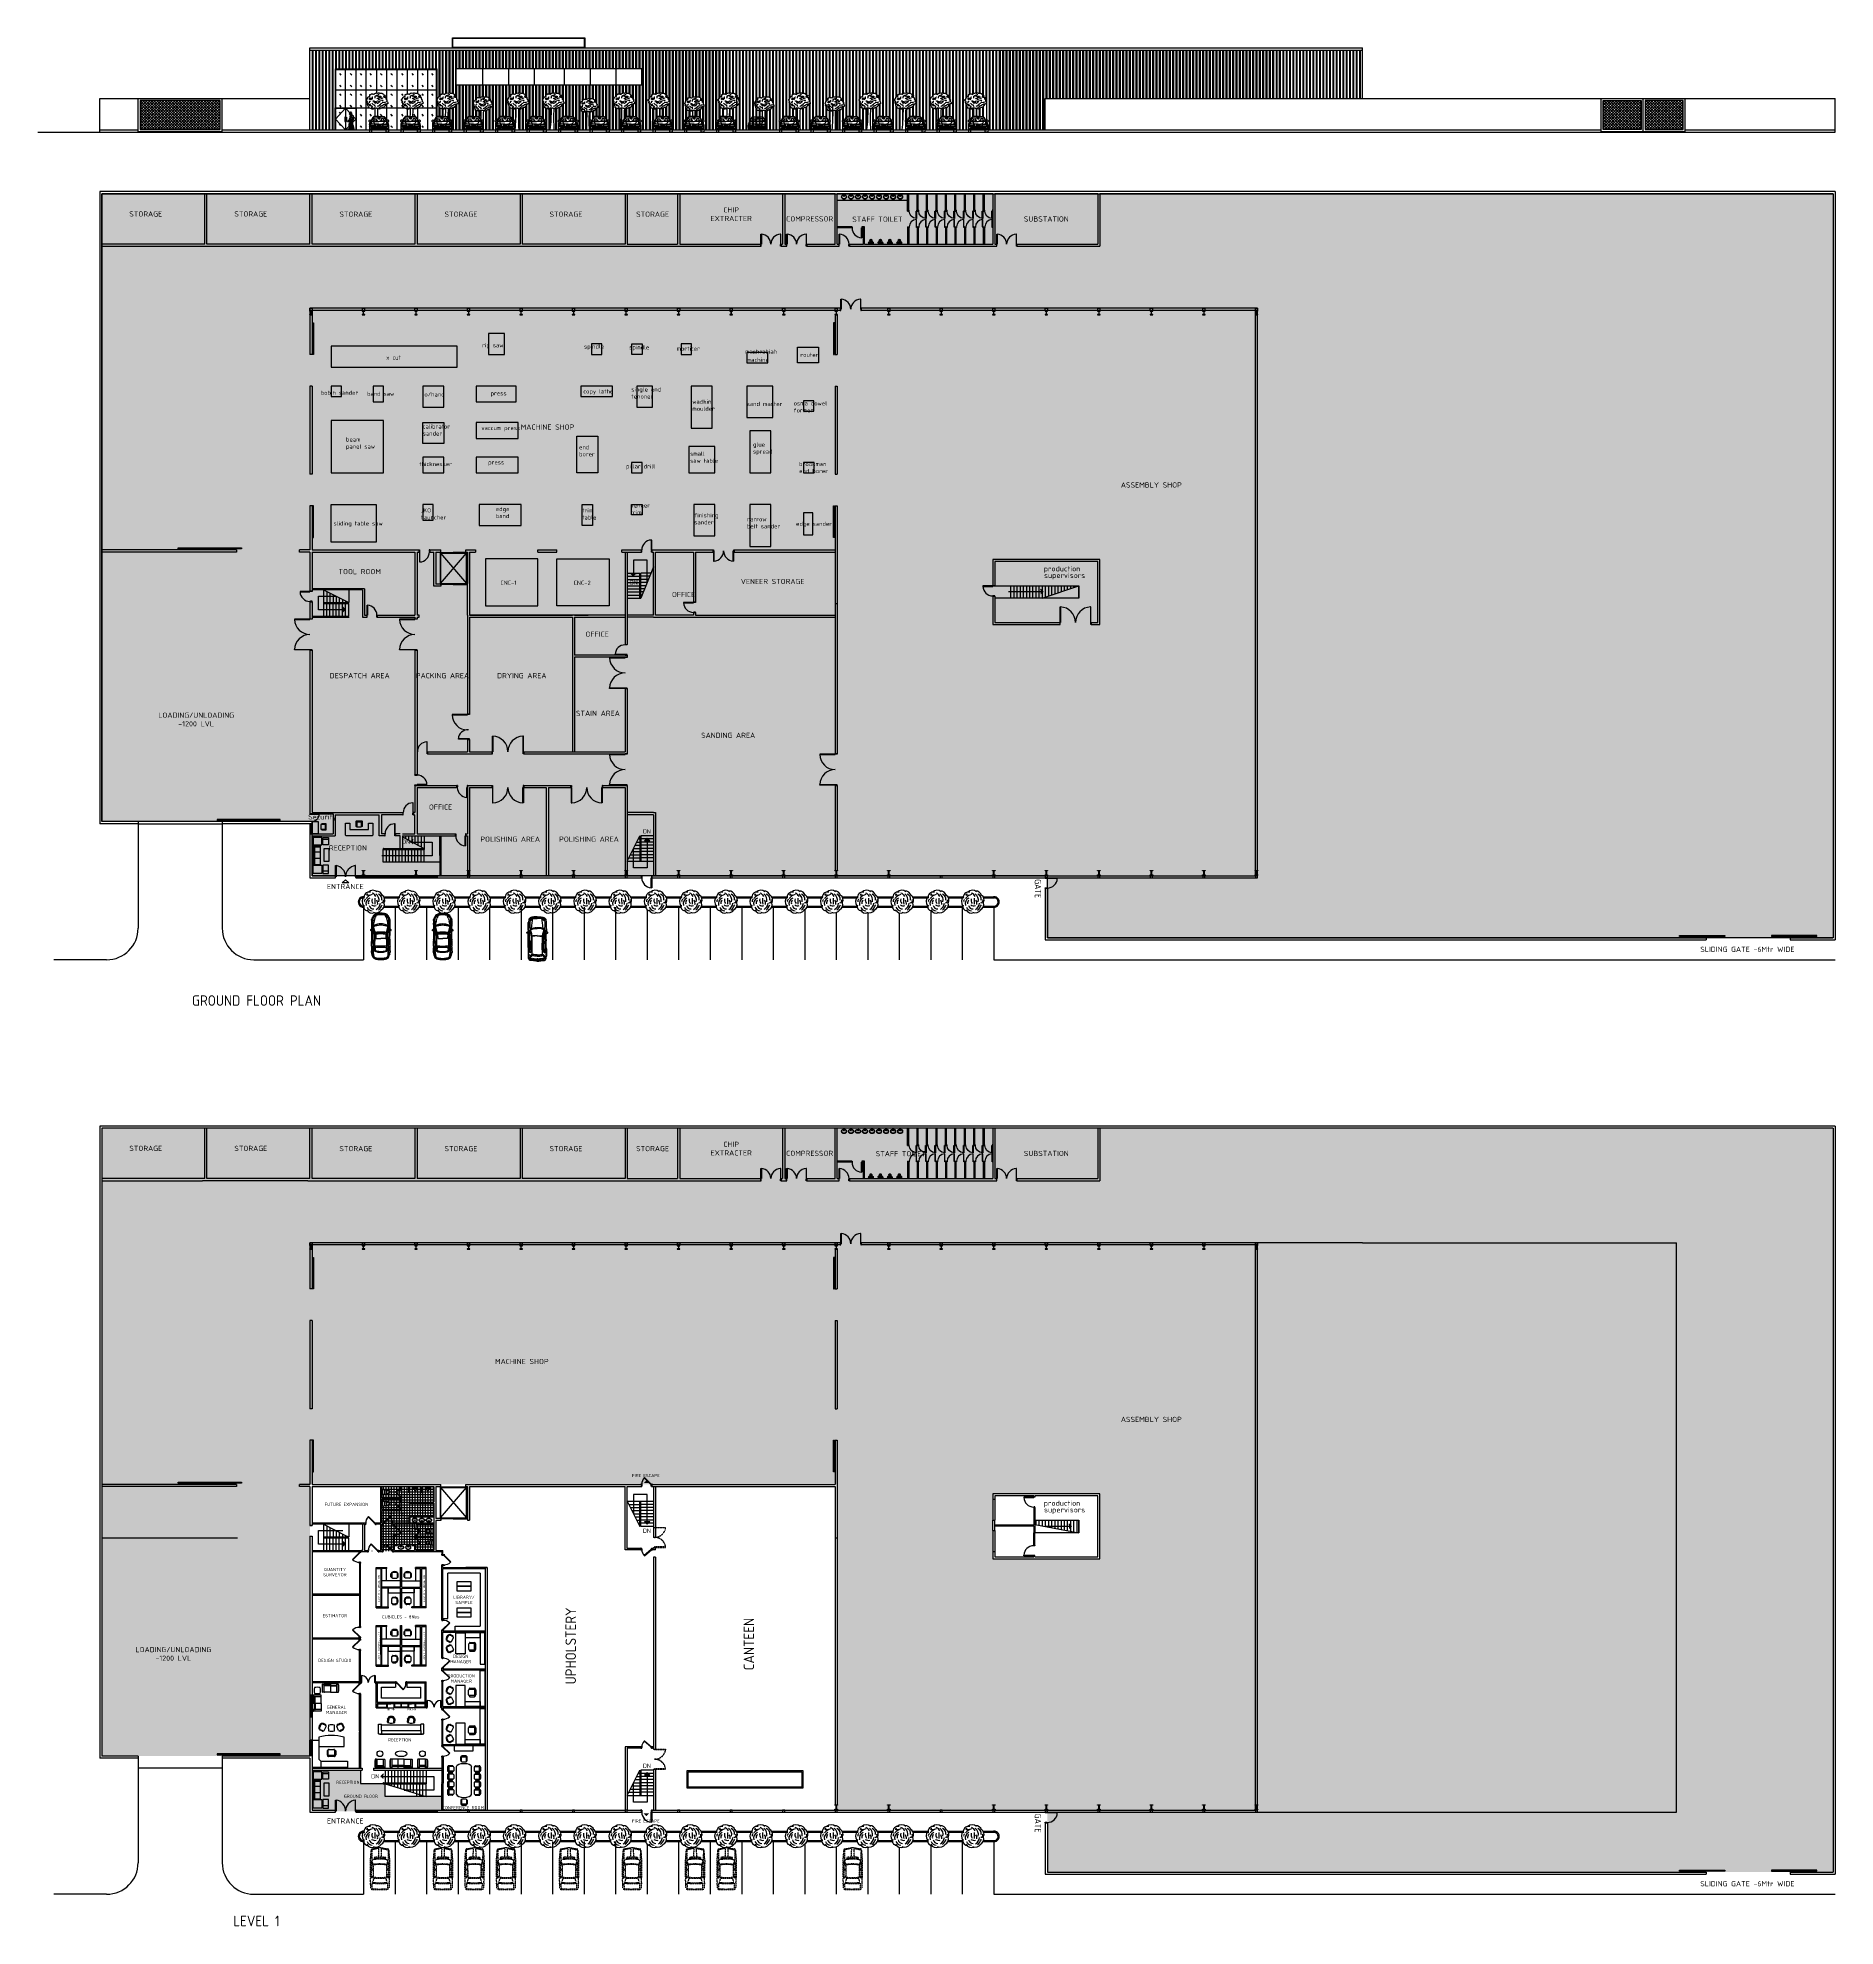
# Model space of a CAD drawing. Header units: inches. Extents: x 527079 to 698187, y -115864 to 63842.
import ezdxf

# ---------------------------------------------------------------- set-up
doc = ezdxf.new("R2010")
doc.units = ezdxf.units.IN
doc.header["$LTSCALE"] = 8
doc.header["$MEASUREMENT"] = 0
doc.linetypes.add('HIDDEN2', pattern=[0.1875, 0.125, -0.0625])
for name, color, linetype in [('doors_windows', 250, 'Continuous'), ('floor', 177, 'Continuous'), ('furn_eq', 34, 'Continuous'), ('hatch', 8, 'Continuous'), ('sanitary', 149, 'Continuous'), ('txt', 7, 'Continuous'), ('walls', 5, 'Continuous')]:
    doc.layers.add(name, color=color, linetype=linetype)
doc.styles.get("Standard").update_dxf_attribs({"font": 'isocp.shx'})
pattern_1 = [(0, (-1e-10, 48226.12), (0, 250), []), (90, (-1e-10, 48226.12), (-250, 2e-14), [])]

# ---------------------------------------------------------------- blocks, each defined once
blk = doc.blocks.new('tr1')
at = {"color": 0}
blk.add_line((-16, 822), (3, 822), dxfattribs=at)
for centre, radius, start, end in [((540, 342), 720, 137.8227, 218.0359), ((353, -150), 383, 157.01755, 266.75606), ((503, 747), 503, 77.4574, 190.29305), ((194, 384), 166, 112.2863, 201.80441), ((741, 147), 567, 110.65364, 197.94866), ((1118, -119), 1186, 106.49385, 140.03084), ((354, 937), 107, 94.26325, 181.16218), ((347, 902), 69.6, 79.95449, 169.77052), ((354, 937), 107, 85.73675, 94.26325), ((452, 1495), 533, 259.95449, 280.04551), ((767, 207), 361, 130.66049, 193.3151), ((845, 819), 600, 46.68378, 135.00445), ((1000, 376), 450, 232.91694, 290.49658), ((1209, 464), 468, 162.28293, 222.07121), ((529, 518), 682, 26.43924, 68.21454), ((8109, 491), 7079, 178.63115, 183.18847), ((702, 482), 741, 347.51127, 53.83029), ((1194, 782), 557, 11.39462, 94.76078), ((738, 291), 828, 301.84891, 352.74224), ((699, 138), 606, 352.80071, 32.62911), ((32, 823), 1871, 315.71099, 335.07887), ((1224, 583), 487, 349.02244, 71.2841), ((1400, 56), 553, 291.53738, 18.93792), ((1676, 415), 194, 264.653, 28.77218), ((1397, 487), 583, 326.37312, 56.70067), ((777, -201), 556, 205.43518, 294.14349), ((812, 7), 545, 199.86886, 266.85312), ((913, 56), 415, 190.3763, 274.0623), ((1138, -108), 615, 244.2135, 328.10948)]:
    blk.add_arc(centre, radius, start, end, dxfattribs=at)
blk = doc.blocks.new('auto1')
at = {"color": 0, "linetype": 'HIDDEN2'}
for p, q in [((-762, -137), (0, 0)), ((0, 0), (763, -139)), ((-901, -2873), (-899, -1265)), ((-899, -1265), (-887, -1005)), ((-798, -2932), (-821, -1343)), ((-780, -268), (-771, -1275)), ((-609, -1615), (-771, -1275)), ((-112, -83), (-714, -209)), ((-678, -1713), (-660, -1796)), ((-660, -1796), (-648, -2669)), ((-608, -2862), (-618, -1665)), ((-539, -948), (-546, -1049)), ((-546, -1049), (-357, -1022)), ((-340, -925), (-539, -948)), ((-357, -1022), (314, -1024)), ((303, -924), (-340, -925)), ((133, -74), (740, -208)), ((558, -965), (303, -924)), ((314, -1024), (556, -1053)), ((556, -1053), (558, -965)), ((615, -1668), (613, -2865)), ((766, -1270), (620, -1621)), ((671, -1705), (687, -1642)), ((687, -1642), (831, -1382)), ((803, -280), (766, -1270)), ((831, -1382), (790, -2909)), ((897, -1025), (917, -1266)), ((917, -1266), (911, -2115)), ((-855, -3915), (-892, -3347)), ((-813, -2060), (-659, -2092)), ((-654, -2164), (-813, -2152)), ((-648, -2669), (-798, -2932)), ((-723, -3937), (-742, -3376)), ((-589, -2905), (-696, -3310)), ((-18, -2890), (-608, -2862)), ((613, -2865), (-18, -2890)), ((692, -3306), (586, -2912)), ((807, -2160), (648, -2172)), ((790, -2909), (649, -2702)), ((819, -2062), (653, -2090)), ((729, -3391), (711, -3930)), ((893, -3333), (860, -3898)), ((911, -2115), (905, -2870))]:
    blk.add_line(p, q, dxfattribs=at)
for centre, major_axis, start_param, end_param in [((844, -836), (1744, 0), 2.9453856, 3.2629229), ((493, -476), (1364, 0), 2.9081432, 3.2224628), ((-688, -239), (-148, 0), -1.0439267, -0.1337924), ((-3689, -2258), (3087, 0), 0.2226531, 0.3794547), ((-707, -267), (-73.3, 0), -1.4840741, 0.0180302), ((-514, -1379), (-288, 0), -1.4526649, -0.4671149), ((-10, -3779), (2712, 0), 1.3380487, 1.7968856), ((-13, -4036), (-3084, 0), 4.5055608, 4.9066942), ((35, -3783), (3343, 0), 1.4412602, 1.7458679), ((55562, -2316), (-55744, 0), -0.0501003, -0.0317536), ((-20778, -983), (-20942, 0), 3.1465123, 3.1958494), ((437, -1448), (-397, 0), 3.7355026, 4.637583), ((12155, -2365), (-11513, 0), -0.071743, 0.0365748), ((719, -273), (84.4, 0), -0.0993226, 1.3261374), ((753, -210), (88.8, 0), 0.1596489, 1.4574011), ((-81, -415), (-960, 0), 3.0286384, 3.4269469), ((-1136, -822), (-2049, 0), 3.0174321, 3.3382761), ((520, -3093), (1448, 0), 2.9503437, 3.3625614), ((43, -426), (3770, 0), 4.5025183, 4.8953573), ((-13, -764), (3255, 0), 4.5007402, 4.9305037), ((40, 1686), (5774, 0), 4.6031248, 4.8070845), ((-1864, -3052), (2779, 0), -0.126672, 0.0822126), ((-746, -3895), (-111, 0), 0.2258572, 1.4528391), ((-38, 6302), (-12878, 0), 1.5147798, 1.6335642), ((-75, 4892), (-11054, 0), 1.5121438, 1.6419365), ((735, -3882), (-126, 0), 1.8462472, 2.9833001)]:
    blk.add_ellipse(centre, major_axis=major_axis, ratio=0.8, start_param=start_param, end_param=end_param, dxfattribs=at)
blk = doc.blocks.new('d1')
at = {"color": 4, "ltscale": 10}
for p, q in [((-799, 35), (-750, 35)), ((-799, 35), (-799, -35)), ((-749, 35), (-749, -35)), ((-99, 733), (-99, 35)), ((-49, 733), (-99, 733)), ((-99, 35), (-49, 35)), ((-49, 35), (-49, 733)), ((0, 35), (-49, 35)), ((-49, -35), (-49, 35)), ((0, 35), (0, -35)), ((-799, -35), (-750, -35)), ((0, -35), (-49, -35))]:
    blk.add_line(p, q, dxfattribs=at)
blk.add_arc((-49, 35), 700, 92.05029, 180, dxfattribs=at)
blk = doc.blocks.new('p1')
for p, q in [((-221, -85), (-221, 0)), ((-221, 0), (221, 0)), ((221, -85), (221, 0)), ((-221, -85), (221, -85)), ((-195, -112), (195, -112))]:
    blk.add_line(p, q)
for radius in [43.2, 36]:
    blk.add_circle((0, -175), radius)
for centre, radius, start, end in [((-86, -79), 135, 180, 180.11742), ((-86, -79), 135, 182.3442, 234.40406), ((-77, -80), 122, 195.25555, 234.40406), ((-225, -310), 135, 0, 63.43495), ((-202, -287), 122, 0, 63.43495), ((0, -321), 90.7, 172.87498, 270), ((0, -297), 81.6, 172.87498, 270), ((0, -297), 81.6, 270, 7.12502), ((0, -321), 90.7, 270, 7.12502), ((202, -287), 122, 116.56505, 180), ((225, -310), 135, 116.56505, 180), ((77, -80), 122, 305.59594, 344.74445), ((86, -79), 135, 305.59594, 357.6558)]:
    blk.add_arc(centre, radius, start, end)

msp = doc.modelspace()

# ---------------------------------------------------------------- hatches: boundary and pattern name
msp.add_hatch(color=256).paths.add_polyline_path([(585087, -12316), (584833, -12570), (585341, -12570)])
at = {"layer": 'doors_windows'}
msp.add_hatch(color=256, dxfattribs=at).paths.add_polyline_path([(585006, -105387), (584752, -105133), (585260, -105133)])
at = {"layer": 'hatch'}
h = msp.add_hatch(dxfattribs=at)
h.set_pattern_fill('ANSI37', color=256, scale=1500, style=0)
h.set_pattern_definition([(45, (554524.73, -24275.6), (-132.58252, 132.58252), []), (135, (554524.73, -24275.6), (-132.58252, -132.58252), [])])
h.paths.add_polyline_path([(536837, 57873), (536837, 55123), (544437, 55123), (544437, 57873)])
h = msp.add_hatch(dxfattribs=at)
h.set_pattern_fill('ANSI37', color=256, scale=1500, style=0)
h.set_pattern_definition([(45, (553074.73, -24275.6), (-132.58252, 132.58252), []), (135, (553074.73, -24275.6), (-132.58252, -132.58252), [])])
h.paths.add_polyline_path([(680098, 55123), (683698, 55123), (683698, 57873), (680098, 57873)])
h.paths.add_polyline_path([(679698, 57873), (676098, 57873), (676098, 55123), (679698, 55123)])
h = msp.add_hatch(color=254, dxfattribs=at)
h.dxf.hatch_style = 1
h.paths.add_polyline_path([(533187, 49003), (697987, 49003), (697987, -21797), (623187, -21797), (623187, -15897), (553187, -15897), (553187, -10747), (533187, -10747)])
h = msp.add_hatch(color=254, dxfattribs=at)
h.paths.add_polyline_path([(552987, -99667), (533187, -99667), (533187, -74017), (533187, -39917), (697987, -39917), (697987, -110717), (623187, -110717), (623187, -105017), (623187, -104817), (603212, -104817), (603212, -73817), (552987, -73817)])
h.paths.add_polyline_path([(617987, -74717), (628187, -74717), (628187, -80917), (617987, -80917)], flags=16)
h = msp.add_hatch(dxfattribs=at)
h.set_pattern_fill('NET', color=254, scale=2000, style=0)
h.set_pattern_definition(pattern_1)
h.paths.add_polyline_path([(561566, -75400), (561580, -75400), (561580, -75183), (559842, -75183), (559842, -76217), (561580, -76217), (561580, -76150), (561580, -76112), (561578, -76112, -0.7207592), (561569, -76109, -0.7207592), (561578, -76106), (561615, -76106), (561615, -76110), (561629, -76110), (561629, -76104, -0.555754), (561629, -76102), (561629, -76095), (561642, -76095), (561642, -75505), (561629, -75505), (561629, -75495, -0.555754), (561629, -75493), (561629, -75490), (561580, -75490), (561580, -75480), (561570, -75480, -0.1496341)], flags=16)
h.paths.add_polyline_path([(561625, -75495, 0.9999972), (561629, -75495, 1)], flags=0)
h.paths.add_polyline_path([(560578, -75583), (560578, -75700, -0.4142136), (560451, -75827), (560056, -75827, -0.4142136), (560024, -75858), (559909, -75858, -0.4142136), (559878, -75827), (559878, -75457, -0.4142136), (559909, -75425), (560024, -75425, -0.4142136), (560056, -75457), (560451, -75457, -0.4142136)], flags=0)
h.paths.add_polyline_path([(563087, -74397, -0.2172234), (563019, -74428, -0.4511235), (562929, -74326, 0.284079), (562854, -74205, -0.2311433), (562798, -74101), (562798, -74101), (562798, -74017), (562449, -74017), (562449, -74617), (562389, -74617), (562389, -74017), (561680, -74017), (561680, -74283), (561694, -74283, -0.1496341), (561690, -74363), (561680, -74363), (561680, -74371, -0.4142136), (561674, -74378), (561662, -74378), (561662, -74378, -0.4142136), (561655, -74385), (561655, -74385), (561655, -74388), (561629, -74388), (561629, -74378, -0.555754), (561629, -74377), (561629, -74373), (561580, -74373), (561580, -74363), (561570, -74363, -0.1496341), (561566, -74283), (561580, -74283), (561580, -74017), (559842, -74017), (559842, -75083), (561566, -75083, -0.1496341), (561570, -75003), (561580, -75003), (561580, -74995), (561578, -74995, -0.7207592), (561569, -74992, -0.7207592), (561578, -74989), (561615, -74989), (561615, -74993), (561629, -74993), (561629, -74987, -0.555754), (561629, -74986), (561629, -74985), (561629, -74978), (561655, -74978), (561655, -74981), (561655, -74981, -0.4142136), (561662, -74988), (561662, -74988), (561674, -74988, -0.4142136), (561680, -74995), (561680, -75003), (561690, -75003, -0.1496341), (561694, -75083), (561680, -75083), (561680, -75400), (561694, -75400, -0.1496341), (561690, -75480), (561680, -75480), (561680, -75488, -0.4142136), (561674, -75495), (561662, -75495), (561662, -75495, -0.4142136), (561655, -75502), (561655, -75502), (561655, -75505), (561642, -75505), (561642, -76095), (561655, -76095), (561655, -76098), (561655, -76098, -0.4142136), (561662, -76105), (561662, -76105), (561674, -76105, -0.4142136), (561680, -76112), (561680, -76150), (561680, -76317), (559842, -76317), (559842, -77503, -0.1496341), (559922, -77507), (559922, -77517), (559930, -77517), (559930, -77514, -0.236068), (559928, -77510, -1), (559938, -77510), (559941, -77510), (560582, -76869), (560614, -76901, -0.1921585), (560850, -77517), (560862, -77517), (560862, -77507, -0.1496341), (560942, -77503), (560942, -77517), (562389, -77517), (562389, -76917), (562489, -76917), (563087, -76917), (563087, -75617), (562389, -75617), (562389, -75517), (563087, -75517)])
h.paths.add_polyline_path([(561625, -74988, 1), (561629, -74988, 1)], flags=16)
h.paths.add_polyline_path([(561625, -74379, 1), (561629, -74379, 1)], flags=16)
h.paths.add_polyline_path([(560451, -74710), (560056, -74710, -0.4142136), (560024, -74742), (559909, -74742, -0.4142136), (559878, -74710), (559878, -74340, -0.4142136), (559909, -74308), (560024, -74308, -0.4142136), (560056, -74340), (560451, -74340, -0.4142136), (560578, -74467), (560578, -74583, -0.4142136)], flags=16)
h.paths.add_polyline_path([(564787, -74017), (564439, -74017), (564439, -74101), (564439, -74101, -0.2311433), (564382, -74205, 0.284079), (564308, -74326, -0.4511235), (564218, -74428, -0.4511235), (564128, -74326, 0.284079), (564053, -74205, -0.2311433), (563997, -74101), (563997, -74101), (563997, -74017), (563648, -74017), (563648, -74617), (563588, -74617), (563588, -74017), (563240, -74017), (563240, -74101), (563240, -74101, -0.2311433), (563183, -74205, 0.284079), (563109, -74326, -0.2130248), (563087, -74397), (563087, -75517), (564787, -75517)])
h.paths.add_polyline_path([(564787, -75617), (563087, -75617), (563087, -76917), (564787, -76917)])
h.paths.add_polyline_path([(560411, -76411), (561941, -76411), (561941, -76749), (560411, -76749)], flags=24)
h = msp.add_hatch(dxfattribs=at)
h.set_pattern_fill('NET', color=254, scale=2000, style=0)
h.set_pattern_definition(pattern_1)
h.paths.add_polyline_path([(563087, -78917), (563061, -78917), (563061, -78919, -0.4142136), (563066, -78924, -0.7207592), (563057, -78927), (563019, -78927), (563019, -78923), (563005, -78923), (563005, -78929, -0.555754), (563005, -78931), (563005, -78938), (562979, -78938), (562979, -78935), (562979, -78935, -0.4142136), (562972, -78928), (562972, -78928), (562961, -78928, -0.4142136), (562954, -78921), (562954, -78917), (561042, -78917), (561042, -79633), (561245, -79633, 0.1989124), (561315, -79604, -0.1989124), (561444, -79517), (562552, -79517, -0.2014933), (562678, -79602, 0.1989124), (562751, -79633), (562940, -79633, -0.1496341), (562944, -79553), (562954, -79553), (562954, -79545, -0.4142136), (562961, -79538), (562972, -79538), (562972, -79538, -0.4142136), (562979, -79531), (562979, -79531), (562979, -79528), (563005, -79528), (563005, -79538, -0.555754), (563005, -79540), (563005, -79543), (563054, -79543), (563054, -79553), (563064, -79553, -0.1496341), (563068, -79633), (563054, -79633), (563054, -80117), (563087, -80117)])
h.paths.add_polyline_path([(563005, -79538, 1.0000085), (563009, -79538, 0.9999915)], flags=17)
h.paths.add_polyline_path([(562944, -78721), (562954, -78721), (562954, -78713, -0.4142136), (562961, -78706), (562972, -78706), (562972, -78706, -0.4142136), (562979, -78699), (562979, -78699), (562979, -78696), (563005, -78696), (563005, -78706, -0.555754), (563005, -78708), (563005, -78711), (563019, -78711), (563019, -78707), (563057, -78707, -0.7207592), (563066, -78710, -0.7207592), (563057, -78713), (563054, -78713), (563054, -78751), (563054, -78783), (563087, -78783), (563087, -77617), (563054, -77617), (563054, -78001), (563068, -78001, -0.1496341), (563064, -78081), (563054, -78081), (563054, -78091), (563005, -78091), (563005, -78097, -0.555754), (563005, -78099), (563005, -78099), (563005, -78106), (562979, -78106), (562979, -78103), (562979, -78103, -0.4142136), (562972, -78096), (562972, -78096), (562961, -78096, -0.4142136), (562954, -78089), (562954, -78081), (562944, -78081, -0.1496341), (562940, -78001), (562954, -78001), (562954, -77617), (561042, -77617), (561042, -77631), (561056, -77631, -0.1496341), (561052, -77711), (561042, -77711), (561042, -77719), (561045, -77719, -0.7207592), (561054, -77722, -0.7207592), (561045, -77725), (561042, -77725), (561042, -77740), (560942, -77740), (560942, -77718), (560830, -77718), (560830, -77541), (560847, -77541, 0.1971967), (560614, -76901), (559947, -77579), (559949, -77617), (559930, -77617), (559922, -77617), (559922, -77627, -0.1496341), (559842, -77631), (559842, -78917), (560942, -78917), (560942, -78731), (560928, -78731, -0.1496341), (560932, -78651), (560942, -78651), (560942, -78643, -0.4142136), (560949, -78636), (560960, -78636), (560960, -78636, -0.4142136), (560967, -78629), (560967, -78629), (560967, -78626), (560993, -78626), (560993, -78636, -0.555754), (560993, -78637), (560993, -78641), (561042, -78641), (561042, -78651), (561052, -78651, -0.1496341), (561056, -78731), (561042, -78731), (561042, -78917), (562954, -78917), (562954, -78913), (562944, -78913, -0.1496341), (562940, -78833), (562954, -78833), (562954, -78801), (562940, -78801, -0.1496341)])
h.paths.add_polyline_path([(560993, -78635, 1), (560997, -78635, 1.0000027), (560993, -78635, 786427.1250343)], flags=17)
h.paths.add_polyline_path([(564787, -77617), (563087, -77617), (563087, -78783), (564787, -78783)])
h.paths.add_polyline_path([(564056, -78333), (564056, -78217, -0.4142136), (564183, -78090), (564579, -78090, -0.4142136), (564610, -78058), (564725, -78058, -0.4142136), (564756, -78090), (564756, -78460, -0.4142136), (564725, -78492), (564610, -78492, -0.4142136), (564579, -78460), (564183, -78460, -0.4142136)], flags=16)
h.paths.add_polyline_path([(564787, -78917), (563087, -78917), (563087, -80117), (564787, -80117)])
h.paths.add_polyline_path([(564183, -79207), (564579, -79207, -0.4142136), (564610, -79175), (564725, -79175, -0.4142136), (564756, -79207), (564756, -79577, -0.4142136), (564725, -79608), (564610, -79608, -0.4142136), (564579, -79577), (564183, -79577, -0.4142136), (564056, -79450), (564056, -79333, -0.4142136)], flags=16)
h.paths.add_polyline_path([(564787, -78883), (563087, -78883), (563087, -78917), (564787, -78917)])
h.paths.add_polyline_path([(560942, -78917), (559842, -78917), (559842, -80103, -0.1528113), (559924, -80107), (559924, -80117), (559934, -80117), (559934, -80166), (559940, -80166, -0.555754), (559941, -80166), (559942, -80166), (559949, -80166), (560839, -80166), (560849, -80166, -0.555754), (560850, -80166), (560854, -80166), (560854, -80152), (560850, -80152), (560850, -80114, -0.236068), (560848, -80110, -1), (560858, -80110, -0.236068), (560856, -80114), (560856, -80117), (560864, -80117), (560864, -80107, -0.1464698), (560942, -80102)])
h.paths.add_polyline_path([(561201, -78108), (563046, -78108), (563046, -78445), (561201, -78445)], flags=24)
h = msp.add_hatch(color=254, dxfattribs=at)
h.paths.add_polyline_path([(563087, -103917), (558262, -103917), (558262, -104817), (563087, -104817)])
h.paths.add_polyline_path([(563087, -103517), (560149, -103517), (560149, -102317), (559987, -102317, -0.3986647), (559937, -102269), (558262, -102269), (558262, -103917), (563087, -103917)])
h.paths.add_polyline_path([(565549, -103517), (563087, -103517), (563087, -103917), (565549, -103917)])
h.paths.add_polyline_path([(565549, -103917), (563087, -103917), (563087, -104817), (565087, -104817), (565549, -104817), (565549, -104805)])
h.paths.add_polyline_path([(558262, -103917), (557337, -103917), (557337, -104917), (557347, -104917), (557347, -104817), (557387, -104817), (558262, -104817)])
h.paths.add_polyline_path([(558262, -102269), (557797, -102269), (557797, -101017), (553187, -101017), (553187, -103917), (555437, -103917), (555437, -103857), (555477, -103857, -0.0566445), (555708, -103917), (557066, -103917, -0.0566445), (557297, -103857), (557337, -103857), (557337, -103917), (558262, -103917)])
h.paths.add_polyline_path([(555437, -103917), (553187, -103917), (553187, -104817), (555387, -104817), (555427, -104817), (555427, -104917), (555437, -104917)])
h.paths.add_polyline_path([(555708, -103917), (555477, -103917), (555477, -104917), (556387, -104917, -0.0057153), (556387, -104892, 0.3072746)])
h.paths.add_polyline_path([(557066, -103917), (555708, -103917, -0.3072746), (556387, -104892, -0.3072746)])
h.paths.add_polyline_path([(557297, -103917), (557066, -103917, 0.3072746), (556387, -104892, -0.0057153), (556387, -104917), (557297, -104917)])
h.paths.add_polyline_path([(555477, -103857), (555477, -103917), (555708, -103917, 0.0566445)], flags=17)
h.paths.add_polyline_path([(557297, -103857, 0.0566445), (557066, -103917), (557297, -103917)], flags=16)
h.paths.add_polyline_path([(554919, -103414), (554919, -102419), (555369, -102419), (555369, -103414)], flags=24)
h.paths.add_polyline_path([(554919, -101300), (554919, -100533), (555369, -100533), (555369, -101300)], flags=9)
h.paths.add_polyline_path([(555615, -101947), (557595, -101947), (557595, -102397), (555615, -102397)], flags=24)
at = {"layer": 'txt'}
msp.add_hatch(color=256, dxfattribs=at).paths.add_polyline_path([(585006, -73446), (584752, -73700), (585260, -73700)])
at = {"layer": 'walls', "true_color": 0x000000}
for points in [[(584041, 12857), (583533, 12857), (583787, 12603)], [(556387, 9403), (556133, 9149), (556133, 9657)], [(562556, -12697), (562810, -12951), (562810, -12443)], [(585341, -77344), (584833, -77344), (585087, -77598)], [(625495, -77817), (625241, -78071), (625241, -77563)], [(556387, -79517), (556133, -79771), (556133, -79263)], [(556387, -79517), (556133, -79771), (556133, -79263)], [(559728, -101617), (559982, -101871), (559982, -101363)], [(585087, -101235), (584833, -101489), (585341, -101489)]]:
    msp.add_hatch(color=18, dxfattribs=at).paths.add_polyline_path(points)
at = {"layer": 'walls'}
msp.add_hatch(color=256, dxfattribs=at).paths.add_polyline_path([(622795, 11103), (622541, 10849), (622541, 11357)])

# ---------------------------------------------------------------- linework, layer by layer
at = {"color": 0}
for p, q in [((536637, -10947), (536637, -20897)), ((536637, -10947), (544637, -10947)), ((544637, -10947), (544637, -20897)), ((560022, -17897), (561476, -17897)), ((563377, -17897), (564840, -17897)), ((566742, -17897), (568196, -17897)), ((570097, -17897), (571551, -17897)), ((573453, -17897), (574907, -17897)), ((576808, -17897), (578271, -17897)), ((580173, -17897), (581636, -17897)), ((583537, -17897), (585000, -17897)), ((586902, -17897), (588355, -17897)), ((590257, -17897), (591720, -17897)), ((593622, -17897), (595075, -17897)), ((596977, -17897), (598431, -17897)), ((600333, -17897), (601786, -17897)), ((603688, -17897), (605142, -17897)), ((607044, -17897), (608497, -17897)), ((610399, -17897), (611853, -17897)), ((613755, -17897), (615208, -17897)), ((617110, -17897), (618107, -17897)), ((558087, -18897), (558087, -23897)), ((560026, -18897), (561463, -18897)), ((560039, -18797), (561463, -18797)), ((560073, -17997), (561406, -17997)), ((561087, -18897), (561087, -23897)), ((563381, -18897), (564827, -18897)), ((563421, -18797), (564827, -18797)), ((563429, -17997), (564771, -17997)), ((564087, -18897), (564087, -23897)), ((566745, -18897), (568183, -18897)), ((566785, -18797), (568183, -18797)), ((566793, -17997), (568126, -17997)), ((567087, -18897), (567087, -23897)), ((570087, -18897), (570087, -23897)), ((570101, -18897), (571538, -18897)), ((570141, -18797), (571538, -18797)), ((570149, -17997), (571482, -17997)), ((573087, -18897), (573087, -23897)), ((573456, -18897), (574894, -18897)), ((573496, -18797), (574894, -18797)), ((573504, -17997), (574837, -17997)), ((576087, -18897), (576087, -23897)), ((576812, -18897), (578258, -18897)), ((576852, -18797), (578258, -18797)), ((576860, -17997), (578202, -17997)), ((579087, -18897), (579087, -23897)), ((580176, -18897), (581622, -18897)), ((580216, -18797), (581623, -18797)), ((580224, -17997), (581566, -17997)), ((582087, -18897), (582087, -23897)), ((583541, -18897), (584987, -18897)), ((583580, -18797), (584987, -18797)), ((583589, -17997), (584930, -17997)), ((585087, -19111), (585087, -23897)), ((586905, -18897), (588342, -18897)), ((586945, -18797), (588343, -18797)), ((586953, -17997), (588286, -17997)), ((588087, -18897), (588087, -23897)), ((590260, -18897), (591707, -18897)), ((590300, -18797), (591707, -18797)), ((590308, -17997), (591650, -17997)), ((591087, -18897), (591087, -23897)), ((593625, -18897), (595062, -18897)), ((593665, -18797), (595062, -18797)), ((593673, -17997), (595006, -17997)), ((594087, -18897), (594087, -23897)), ((596980, -18897), (598418, -18897)), ((597020, -18797), (598418, -18797)), ((597028, -17997), (598361, -17997)), ((597087, -18897), (597087, -23897)), ((600087, -19140), (600087, -23897)), ((600336, -18897), (601773, -18897)), ((600376, -18797), (601773, -18797)), ((600384, -17997), (601717, -17997)), ((603691, -18897), (605129, -18897)), ((603731, -18797), (605129, -18797)), ((603739, -17997), (605072, -17997)), ((606087, -19434), (606087, -23897)), ((607047, -18897), (608484, -18897)), ((607087, -18797), (608484, -18797)), ((607095, -17997), (608428, -17997)), ((609087, -19418), (609087, -23897)), ((610402, -18897), (611840, -18897)), ((610442, -18797), (611840, -18797)), ((610450, -17997), (611783, -17997)), ((612087, -19208), (612087, -23897)), ((613758, -18897), (615195, -18897)), ((613798, -18797), (615195, -18797)), ((613806, -17997), (615139, -17997)), ((615087, -18897), (615087, -23897)), ((617113, -18897), (618087, -18897)), ((617153, -18797), (618107, -18797)), ((617161, -17997), (618144, -17997)), ((618087, -18897), (618087, -23897)), ((533637, -23897), (528623, -23897)), ((547637, -23897), (558087, -23897)), ((618087, -23897), (698187, -23897)), ((533187, -78917), (546087, -78917)), ((536637, -99867), (536637, -109817)), ((544637, -99867), (544637, -109817)), ((558087, -107817), (558087, -112817)), ((560022, -106817), (561476, -106817)), ((560026, -107817), (561463, -107817)), ((560039, -107717), (561463, -107717)), ((560073, -106917), (561406, -106917)), ((561087, -107817), (561087, -112817)), ((563377, -106817), (564840, -106817)), ((563381, -107817), (564827, -107817)), ((563421, -107717), (564827, -107717)), ((563429, -106917), (564771, -106917)), ((564087, -107817), (564087, -112817)), ((566742, -106817), (568196, -106817)), ((566745, -107817), (568183, -107817)), ((566785, -107717), (568183, -107717)), ((566793, -106917), (568126, -106917)), ((567087, -107817), (567087, -112817)), ((570087, -107817), (570087, -112817)), ((570097, -106817), (571551, -106817)), ((570101, -107817), (571538, -107817)), ((570141, -107717), (571538, -107717)), ((570149, -106917), (571482, -106917)), ((573087, -107817), (573087, -112817)), ((573453, -106817), (574907, -106817)), ((573456, -107817), (574894, -107817)), ((573496, -107717), (574894, -107717)), ((573504, -106917), (574837, -106917)), ((576087, -107817), (576087, -112817)), ((576808, -106817), (578271, -106817)), ((576812, -107817), (578258, -107817)), ((576852, -107717), (578258, -107717)), ((576860, -106917), (578202, -106917)), ((579087, -107817), (579087, -112817)), ((580173, -106817), (581636, -106817)), ((580176, -107817), (581622, -107817)), ((580216, -107717), (581623, -107717)), ((580224, -106917), (581566, -106917)), ((582087, -107817), (582087, -112817)), ((583537, -106817), (585000, -106817)), ((583541, -107817), (584987, -107817)), ((583580, -107717), (584987, -107717)), ((583589, -106917), (584930, -106917)), ((586902, -106817), (588355, -106817)), ((586905, -107817), (588342, -107817)), ((586945, -107717), (588343, -107717)), ((586953, -106917), (588286, -106917)), ((588087, -107817), (588087, -112817)), ((590257, -106817), (591720, -106817)), ((590260, -107817), (591707, -107817)), ((590300, -107717), (591707, -107717)), ((590308, -106917), (591650, -106917)), ((591087, -107817), (591087, -112817)), ((593622, -106817), (595075, -106817)), ((593625, -107817), (595062, -107817)), ((593665, -107717), (595062, -107717)), ((593673, -106917), (595006, -106917)), ((594087, -107817), (594087, -112817)), ((596977, -106817), (598431, -106817)), ((596980, -107817), (598418, -107817)), ((597020, -107717), (598418, -107717)), ((597028, -106917), (598361, -106917)), ((597087, -107817), (597087, -112817)), ((600333, -106817), (601786, -106817)), ((600336, -107817), (601773, -107817)), ((600376, -107717), (601773, -107717)), ((600384, -106917), (601717, -106917)), ((603688, -106817), (605142, -106817)), ((603691, -107817), (605129, -107817)), ((603731, -107717), (605129, -107717)), ((603739, -106917), (605072, -106917)), ((607044, -106817), (608497, -106817)), ((607047, -107817), (608484, -107817)), ((607087, -107717), (608484, -107717)), ((607095, -106917), (608428, -106917)), ((610399, -106817), (611853, -106817)), ((610402, -107817), (611840, -107817)), ((610442, -107717), (611840, -107717)), ((610450, -106917), (611783, -106917)), ((613755, -106817), (615208, -106817)), ((613758, -107817), (615195, -107817)), ((613798, -107717), (615195, -107717)), ((613806, -106917), (615139, -106917)), ((615087, -107817), (615087, -112817)), ((617110, -106817), (618107, -106817)), ((617113, -107817), (618087, -107817)), ((617153, -107717), (618107, -107717)), ((617161, -106917), (618144, -106917)), ((618087, -107817), (618087, -112817)), ((585087, -108030), (585087, -112817)), ((600087, -108060), (600087, -112817)), ((606087, -108353), (606087, -112817)), ((609087, -108337), (609087, -112817)), ((612087, -108127), (612087, -112817)), ((533637, -112817), (528623, -112817)), ((547637, -112817), (558087, -112817)), ((618087, -112817), (698187, -112817))]:
    msp.add_line(p, q, dxfattribs=at)
at = {"ltscale": 10}
for p, q in [((583187, -14497), (584387, -12097)), ((584237, -12397), (584387, -12397)), ((584387, -12097), (584387, -14497)), ((584487, -12097), (584487, -14497)), ((585687, -12097), (584487, -12097)), ((585687, -12397), (584487, -12397)), ((583337, -14197), (584387, -14197)), ((583487, -13897), (584387, -13897)), ((583637, -13597), (584387, -13597)), ((583787, -13297), (584387, -13297)), ((583937, -12997), (584387, -12997)), ((584087, -12697), (584387, -12697)), ((585687, -12697), (584487, -12697)), ((585687, -12997), (584487, -12997)), ((585687, -13297), (584487, -13297)), ((585687, -13597), (584487, -13597)), ((585687, -13897), (584487, -13897)), ((585687, -14197), (584487, -14197)), ((583187, -14497), (585687, -14497)), ((553037, -93885, 0), (553037, -95985)), ((553137, -95985), (553137, -93885, 0)), ((553037, -99648), (553037, -98148)), ((553137, -98148), (553137, -99648))]:
    msp.add_line(p, q, dxfattribs=at)
for p, q in [((585087, -12316), (584833, -12570)), ((584833, -12570), (585341, -12570)), ((585087, -12316), (585341, -12570)), ((585087, -12570), (585087, -15132)), ((583787, -15132), (583787, -13297)), ((585087, -15132), (583787, -15132)), ((559065, -19745), (559049, -19781)), ((559089, -19743), (559058, -19807)), ((559104, -19730), (559088, -19765)), ((559150, -19677), (559161, -19701)), ((559161, -19701), (559155, -19738)), ((559271, -19659), (559177, -19677)), ((559191, -19722), (559191, -19735)), ((559322, -19646), (559322, -19656)), ((559463, -19479), (559463, -19496)), ((560000, -19479), (560000, -19496)), ((560141, -19646), (560141, -19656)), ((560192, -19659), (560286, -19677)), ((560272, -19722), (560272, -19735)), ((560313, -19677), (560302, -19701)), ((560302, -19701), (560308, -19738)), ((560359, -19730), (560376, -19765)), ((560375, -19743), (560405, -19807)), ((560399, -19745), (560414, -19781)), ((564959, -19752), (564943, -19789)), ((564983, -19751), (564952, -19815)), ((564998, -19738), (564982, -19773)), ((565045, -19685), (565055, -19709)), ((565055, -19709), (565049, -19745)), ((565165, -19667), (565071, -19685)), ((565085, -19730), (565085, -19743)), ((565216, -19654), (565216, -19664)), ((565357, -19487), (565357, -19504)), ((565894, -19487), (565894, -19504)), ((566035, -19654), (566035, -19664)), ((566086, -19667), (566180, -19685)), ((566166, -19730), (566166, -19743)), ((566207, -19685), (566197, -19709)), ((566197, -19709), (566203, -19745)), ((566253, -19738), (566270, -19773)), ((566269, -19751), (566299, -19815)), ((566293, -19752), (566308, -19789)), ((603087, -19403), (603087, -23897)), ((558916, -20941), (558948, -20914)), ((559003, -21024), (558942, -20999)), ((559246, -21493), (559258, -21848)), ((560217, -21493), (560205, -21848)), ((560460, -21024), (560521, -20999)), ((560547, -20941), (560515, -20914)), ((564810, -20949), (564842, -20922)), ((564897, -21032), (564836, -21007)), ((565141, -21501), (565152, -21855)), ((566111, -21501), (566099, -21855)), ((566354, -21032), (566415, -21007)), ((566441, -20949), (566410, -20922)), ((573920, -20057), (574041, -20057)), ((575347, -20057), (575226, -20057)), ((558965, -22109), (558947, -22110)), ((558965, -22112), (558949, -22113)), ((558995, -22756), (559008, -22725)), ((558997, -22758), (559006, -22737)), ((559009, -22732), (559009, -22732)), ((559277, -21873), (559732, -21873)), ((560186, -21873), (559732, -21873)), ((560454, -22732), (560454, -22732)), ((560468, -22756), (560455, -22725)), ((560466, -22758), (560457, -22737)), ((560498, -22109), (560516, -22110)), ((560498, -22112), (560514, -22113)), ((560544, -22782), (560538, -22785)), ((560544, -22937), (560538, -22935)), ((560544, -22782), (560549, -22782)), ((560544, -22937), (560550, -22934)), ((564859, -22117), (564841, -22118)), ((564859, -22120), (564843, -22121)), ((564889, -22764), (564903, -22733)), ((564891, -22766), (564901, -22745)), ((564903, -22740), (564903, -22739)), ((565171, -21880), (565626, -21880)), ((566080, -21880), (565626, -21880)), ((566348, -22740), (566348, -22739)), ((566362, -22764), (566349, -22733)), ((566360, -22766), (566351, -22745)), ((566392, -22117), (566410, -22118)), ((566392, -22120), (566408, -22121)), ((566438, -22790), (566432, -22793)), ((566438, -22945), (566432, -22943)), ((566438, -22790), (566443, -22789)), ((566438, -22945), (566444, -22942)), ((558960, -23470), (558926, -23394)), ((558963, -23468), (558928, -23393)), ((559017, -23603), (559023, -23593)), ((559023, -23593), (559077, -23630)), ((559053, -23643), (559072, -23637)), ((559072, -23637), (559122, -23662)), ((559122, -23662), (559176, -23691)), ((559176, -23691), (559188, -23717)), ((559239, -23743), (559270, -23757)), ((559257, -23748), (559271, -23754)), ((559320, -23733), (559382, -23751)), ((559321, -23730), (559383, -23748)), ((559401, -23770), (559401, -23766)), ((559404, -23774), (559404, -23764)), ((560059, -23774), (560059, -23764)), ((560062, -23770), (560062, -23766)), ((560142, -23730), (560080, -23748)), ((560143, -23733), (560081, -23751)), ((560206, -23748), (560192, -23754)), ((560224, -23743), (560193, -23757)), ((560287, -23691), (560275, -23717)), ((560341, -23662), (560287, -23691)), ((560391, -23637), (560341, -23662)), ((560440, -23593), (560386, -23630)), ((560410, -23643), (560391, -23637)), ((560446, -23603), (560440, -23593)), ((560500, -23468), (560535, -23393)), ((560503, -23470), (560537, -23394)), ((564854, -23477), (564820, -23402)), ((564857, -23476), (564823, -23401)), ((564911, -23611), (564917, -23601)), ((564917, -23601), (564971, -23638)), ((564947, -23651), (564966, -23645)), ((564966, -23645), (565016, -23669)), ((565016, -23669), (565070, -23699)), ((565070, -23699), (565082, -23725)), ((565133, -23751), (565164, -23765)), ((565151, -23756), (565165, -23762)), ((565214, -23741), (565276, -23758)), ((565215, -23738), (565277, -23756)), ((565295, -23778), (565295, -23773)), ((565298, -23781), (565298, -23772)), ((565953, -23781), (565953, -23772)), ((565956, -23778), (565956, -23773)), ((566036, -23738), (565974, -23756)), ((566037, -23741), (565975, -23758)), ((566101, -23756), (566086, -23762)), ((566118, -23751), (566088, -23765)), ((566181, -23699), (566169, -23725)), ((566235, -23669), (566181, -23699)), ((566286, -23645), (566235, -23669)), ((566335, -23601), (566280, -23638)), ((566304, -23651), (566286, -23645)), ((566340, -23611), (566335, -23601)), ((566395, -23476), (566429, -23401)), ((566397, -23477), (566431, -23402)), ((603087, -108322), (603087, -112817))]:
    msp.add_line(p, q)
for points in [[(573773, -21320), (573657, -21362), (573641, -21365), (573632, -21362), (573631, -21350), (573631, -21319), (573635, -21302), (573652, -21281), (573702, -21247), (573754, -21218), (573774, -21207), (573805, -21193), (573835, -21185), (573860, -21183), (573873, -21188), (573879, -21206), (573880, -21236), (573877, -21264), (573866, -21283), (573862, -21287), (573773, -21320)], [(573773, -21077), (573760, -20937), (573754, -20816), (573756, -20669), (573759, -20550), (573762, -20451), (573765, -20379), (573768, -20353), (573772, -20340), (573779, -20324), (573785, -20322)], [(574633, -19816), (574479, -19818), (574310, -19825), (574190, -19834), (574126, -19845), (574025, -19867), (573951, -19901), (573911, -19926), (573875, -19956), (573850, -19991), (573838, -20029), (573824, -20108), (573794, -20277), (573785, -20322), (573783, -20412), (573780, -20765), (573773, -21077), (573774, -21207)], [(573773, -21137), (573796, -21128), (573811, -21125), (573839, -21125), (573863, -21127), (573887, -21134), (573904, -21150), (573926, -21177), (573963, -21272), (574003, -21419), (574041, -21619), (574069, -21828), (574080, -22024), (574083, -22637), (574081, -23066), (574073, -23114), (574052, -23147), (574017, -23186), (573982, -23215), (573958, -23222), (573943, -23221), (573927, -23215), (573903, -23189), (573870, -23141), (573837, -23087), (573827, -23069)], [(573776, -21955), (573776, -21631), (573773, -21320)], [(573915, -23202), (573905, -23152), (573898, -23079), (573892, -23006), (573884, -22811), (573877, -22579), (573871, -22318), (573869, -22143), (573862, -21287), (573862, -21287), (573862, -21287)], [(573877, -21201), (573896, -21207), (573914, -21220), (573925, -21246), (573925, -21267), (573920, -21279), (573914, -21283), (573898, -21284), (573867, -21281)], [(574200, -19992), (574131, -20058), (574075, -20105), (574039, -20131), (574004, -20150), (573969, -20162), (573941, -20168), (573918, -20162), (573901, -20147), (573887, -20117), (573877, -20091), (573874, -20073), (573882, -20058), (573898, -20034), (573918, -20013), (573945, -19992), (573973, -19974), (574005, -19960), (574043, -19948), (574088, -19938), (574114, -19935), (574155, -19933), (574190, -19934), (574203, -19938), (574208, -19957), (574205, -19980), (574200, -19992)], [(573879, -21202), (573879, -21150), (573900, -21168), (573915, -21195), (573929, -21230), (573950, -21294), (573966, -21350)], [(573879, -21306), (573879, -21282)], [(574208, -19957), (574165, -19955), (574106, -19959), (574064, -19964), (574022, -19976), (573990, -19990), (573949, -20014), (573927, -20035), (573903, -20063), (573885, -20088), (573880, -20100)], [(573911, -20065), (573920, -20057)], [(573911, -20128), (573911, -20065), (574050, -20065), (574050, -20101)], [(573941, -20168), (573926, -20322), (573923, -20395), (573923, -20629), (573929, -20721), (573935, -20877), (573943, -20965), (573947, -20980), (573961, -21000), (573965, -21004)], [(574633, -23427), (574494, -23425), (574388, -23417), (574292, -23406), (574198, -23395), (574137, -23382), (574146, -23107), (574155, -22865), (574155, -22430), (574152, -22163), (574152, -21995), (574148, -21889), (574139, -21780), (574133, -21690), (574119, -21616), (574082, -21458), (574041, -21303), (574004, -21194), (573971, -21096), (573956, -21068), (573954, -21045), (573956, -21026), (573961, -21012), (573965, -21004), (574000, -20967), (574064, -20927), (574151, -20893), (574259, -20866), (574378, -20847), (574496, -20842), (574633, -20842)], [(574633, -21599), (574481, -21604), (574344, -21615), (574236, -21630), (574189, -21639), (574167, -21641), (574157, -21638), (574151, -21631), (574147, -21612), (574107, -21438), (574051, -21246), (574024, -21153), (574007, -21108), (574004, -21087), (574004, -21071), (574005, -21061), (574008, -21054), (574013, -21047), (574034, -21033), (574074, -21009), (574102, -20997), (574153, -20977), (574226, -20956), (574339, -20935), (574507, -20917), (574603, -20910), (574633, -20910)], [(574210, -20942), (574258, -20924), (574326, -20904), (574366, -20895), (574405, -20889), (574420, -20889), (574424, -20893), (574425, -20899), (574424, -20906), (574418, -20909), (574390, -20913), (574336, -20924), (574281, -20938), (574236, -20951), (574200, -20962), (574133, -20994), (574031, -21045), (574023, -21045), (574019, -21041), (574019, -21033), (574025, -21024), (574042, -21014), (574088, -20993), (574132, -20974), (574178, -20955)], [(574050, -20065), (574041, -20057)], [(574061, -20008), (574070, -19999)], [(574061, -20071), (574061, -20008), (574163, -20008), (574163, -20016)], [(574064, -20927), (574080, -20850), (574102, -20716), (574122, -20571), (574140, -20432), (574177, -20136), (574197, -20010), (574200, -19992), (574272, -19983), (574378, -19975), (574513, -19966), (574572, -19964)], [(574163, -20008), (574154, -19999), (574070, -19999)], [(574558, -20849), (574533, -20861), (574474, -20866), (574422, -20872), (574330, -20883), (574245, -20909), (574216, -20924), (574210, -20942), (574208, -20947), (574178, -20955), (574172, -20952), (574173, -20938), (574182, -20924), (574224, -20908), (574326, -20876), (574418, -20862), (574487, -20852)], [(574203, -19938), (574222, -19930), (574256, -19923), (574285, -19921), (574308, -19907), (574346, -19898), (574417, -19888), (574531, -19886), (574633, -19882)], [(574549, -19937), (574438, -19941), (574355, -19947), (574264, -19954), (574220, -19959)], [(574546, -19913), (574416, -19914), (574327, -19921), (574301, -19924)], [(574340, -19824), (574341, -19839), (574344, -19844), (574349, -19849), (574360, -19851), (574392, -19849), (574464, -19848), (574544, -19847), (574633, -19847)], [(574557, -20920), (574520, -20919), (574489, -20920), (574480, -20921), (574475, -20920), (574472, -20917), (574470, -20911), (574469, -20904), (574470, -20896), (574478, -20892), (574515, -20892), (574612, -20890), (574687, -20891), (574707, -20890)], [(574744, -20890), (574798, -20892), (574876, -20897), (574930, -20904), (574948, -20908), (574951, -20913), (574952, -20918), (574950, -20922), (574946, -20925), (574922, -20924), (574858, -20919), (574802, -20918), (574746, -20916), (574689, -20918), (574619, -20919), (574557, -20920)], [(574572, -19964), (574633, -19964)], [(574633, -19816), (574787, -19818), (574957, -19825), (575077, -19834), (575141, -19845), (575242, -19867), (575316, -19901), (575355, -19926), (575392, -19956), (575417, -19991), (575429, -20029), (575442, -20108), (575473, -20277), (575481, -20322), (575484, -20412), (575487, -20765), (575494, -21077), (575493, -21207)], [(574927, -19824), (574926, -19839), (574923, -19844), (574918, -19849), (574907, -19851), (574875, -19849), (574802, -19848), (574722, -19847), (574633, -19847)], [(575064, -19938), (575045, -19930), (575011, -19923), (574982, -19921), (574958, -19907), (574921, -19898), (574849, -19888), (574736, -19886), (574633, -19882)], [(574695, -19964), (574633, -19964)], [(574633, -23427), (574773, -23425), (574878, -23417), (574975, -23406), (575069, -23395), (575130, -23382), (575121, -23107), (575111, -22865), (575111, -22430), (575115, -22163), (575115, -21995), (575119, -21889), (575128, -21780), (575133, -21690), (575148, -21616), (575185, -21458), (575226, -21303), (575263, -21194), (575296, -21096), (575311, -21068), (575313, -21045), (575311, -21026), (575305, -21012), (575302, -21004), (575266, -20967), (575203, -20927), (575116, -20893), (575007, -20866), (574889, -20847), (574771, -20842), (574633, -20842)], [(574633, -21599), (574785, -21604), (574923, -21615), (575031, -21630), (575078, -21639), (575099, -21641), (575109, -21638), (575116, -21631), (575120, -21612), (575160, -21438), (575216, -21246), (575243, -21153), (575259, -21108), (575262, -21087), (575263, -21071), (575262, -21061), (575259, -21054), (575254, -21047), (575233, -21033), (575193, -21009), (575165, -20997), (575114, -20977), (575041, -20956), (574928, -20935), (574760, -20917), (574664, -20910), (574633, -20910)], [(575203, -20927), (575187, -20850), (575165, -20716), (575144, -20571), (575127, -20432), (575090, -20136), (575070, -20010), (575067, -19992), (574995, -19983), (574888, -19975), (574753, -19966), (574695, -19964)], [(575099, -20919), (575061, -20904), (575006, -20891), (574909, -20873), (574841, -20866), (574788, -20866), (574711, -20867), (574706, -20873), (574703, -20884), (574707, -20890), (574744, -20890), (574746, -20886), (574751, -20883), (574767, -20882), (574812, -20882), (574874, -20885), (574963, -20896), (575042, -20910), (575082, -20921), (575094, -20923), (575099, -20923), (575100, -20921), (575099, -20919)], [(574717, -19937), (574829, -19941), (574912, -19947), (575002, -19954), (575047, -19959)], [(574721, -19913), (574851, -19914), (574939, -19921), (574965, -19924)], [(575067, -19992), (575135, -20058), (575192, -20105), (575228, -20131), (575263, -20150), (575298, -20162), (575326, -20168), (575349, -20162), (575366, -20147), (575380, -20117), (575390, -20091), (575393, -20073), (575385, -20058), (575369, -20034), (575349, -20013), (575322, -19992), (575294, -19974), (575262, -19960), (575224, -19948), (575179, -19938), (575152, -19935), (575111, -19933), (575077, -19934), (575064, -19938), (575059, -19957), (575062, -19980), (575067, -19992)], [(575059, -19957), (575102, -19955), (575161, -19959), (575203, -19964), (575245, -19976), (575277, -19990), (575318, -20014), (575340, -20035), (575364, -20063), (575382, -20088), (575387, -20100)], [(575104, -20008), (575113, -19999), (575197, -19999)], [(575206, -20071), (575206, -20008), (575104, -20008), (575104, -20016)], [(575494, -21137), (575471, -21128), (575456, -21125), (575428, -21125), (575404, -21127), (575380, -21134), (575363, -21150), (575340, -21177), (575304, -21272), (575264, -21419), (575226, -21619), (575198, -21828), (575187, -22024), (575184, -22637), (575185, -23066), (575194, -23114), (575215, -23147), (575250, -23186), (575284, -23215), (575309, -23222), (575324, -23221), (575340, -23215), (575364, -23189), (575397, -23141), (575430, -23087), (575440, -23069)], [(575206, -20008), (575197, -19999)], [(575217, -20065), (575226, -20057)], [(575356, -20128), (575356, -20065), (575217, -20065), (575217, -20101)], [(575388, -21202), (575388, -21150), (575367, -21168), (575352, -21195), (575338, -21230), (575317, -21294), (575301, -21350)], [(575326, -20168), (575341, -20322), (575344, -20395), (575344, -20629), (575338, -20721), (575332, -20877), (575324, -20965), (575320, -20980), (575306, -21000), (575302, -21004)], [(575389, -21201), (575371, -21207), (575353, -21220), (575342, -21246), (575342, -21267), (575347, -21279), (575353, -21283), (575369, -21284), (575400, -21281)], [(575356, -20065), (575347, -20057)], [(575352, -23202), (575362, -23152), (575369, -23079), (575375, -23006), (575383, -22811), (575390, -22579), (575396, -22318), (575398, -22143), (575405, -21287), (575405, -21287), (575405, -21287)], [(575493, -21320), (575610, -21362), (575626, -21365), (575634, -21362), (575636, -21350), (575636, -21319), (575632, -21302), (575614, -21281), (575565, -21247), (575513, -21218), (575493, -21207), (575462, -21193), (575431, -21185), (575407, -21183), (575394, -21188), (575388, -21206), (575386, -21236), (575390, -21264), (575401, -21283), (575405, -21287), (575493, -21320)], [(575387, -21306), (575388, -21282)], [(575494, -21077), (575507, -20937), (575513, -20816), (575511, -20669), (575508, -20550), (575505, -20451), (575501, -20379), (575499, -20353), (575495, -20340), (575488, -20324), (575481, -20322)], [(575491, -21955), (575491, -21631), (575493, -21320)], [(573778, -22763), (573762, -22910), (573758, -23010), (573756, -23265), (573755, -23419), (573758, -23504), (573766, -23555), (573781, -23611), (573783, -23617)], [(574633, -24016), (574485, -24013), (574285, -24000), (574100, -23978), (573961, -23952), (573890, -23931), (573869, -23913), (573845, -23881), (573821, -23831), (573803, -23762), (573784, -23662), (573782, -23578), (573782, -23525), (573782, -23327), (573779, -22940), (573776, -22526), (573776, -22102)], [(573776, -22169), (573829, -22172), (573861, -22181), (573910, -22206), (574055, -22273), (574081, -22285)], [(573810, -22097), (573818, -22086), (573825, -22076), (573826, -21983), (573817, -21973), (573803, -21964)], [(573828, -23031), (573835, -23021), (573842, -23010), (573841, -22917), (573832, -22907), (573818, -22898)], [(574633, -21628), (574514, -21629), (574402, -21640), (574300, -21651), (574210, -21665), (574146, -21677), (574132, -21682)], [(574633, -21628), (574753, -21629), (574865, -21640), (574966, -21651), (575057, -21665), (575121, -21677), (575135, -21682)], [(574633, -24016), (574782, -24013), (574982, -24000), (575166, -23978), (575306, -23952), (575377, -23931), (575398, -23913), (575422, -23881), (575446, -23831), (575464, -23762), (575483, -23662), (575485, -23578), (575485, -23525), (575485, -23327), (575488, -22940), (575490, -22526), (575491, -22102)], [(575491, -22169), (575438, -22172), (575406, -22181), (575357, -22206), (575211, -22273), (575186, -22285)], [(575439, -23031), (575431, -23021), (575425, -23010), (575425, -22917), (575435, -22907), (575449, -22898)], [(575456, -22097), (575448, -22086), (575442, -22076), (575440, -21983), (575450, -21973), (575464, -21964)], [(575489, -22763), (575505, -22910), (575509, -23010), (575511, -23265), (575511, -23419), (575509, -23504), (575501, -23555), (575486, -23611), (575484, -23617)], [(573893, -23647), (573879, -23657), (573864, -23660), (573852, -23657), (573835, -23643), (573816, -23613), (573808, -23594), (573782, -23530)], [(574633, -23956), (574470, -23956), (574321, -23946), (574168, -23931), (574093, -23915), (574051, -23898), (574035, -23888), (574023, -23875), (574023, -23858), (573966, -23837), (573924, -23813), (573881, -23776), (573847, -23732), (573822, -23682), (573810, -23628), (573808, -23594)], [(574023, -23858), (574085, -23875), (574119, -23881), (574155, -23886), (574169, -23887), (574180, -23884), (574185, -23881), (574187, -23874), (574185, -23865), (574174, -23854), (574161, -23849), (574133, -23840), (574085, -23824), (574039, -23813), (573990, -23794), (573955, -23771), (573928, -23744), (573900, -23711), (573883, -23682), (573875, -23658)], [(574137, -23382), (574120, -23381), (574103, -23385), (574081, -23395), (574060, -23412), (574037, -23441), (574000, -23494), (573924, -23603), (573893, -23647), (573906, -23670), (573930, -23706), (573960, -23739), (573997, -23766), (574059, -23791), (574134, -23812), (574187, -23822), (574305, -23834), (574457, -23845), (574633, -23849)], [(574105, -23482), (574008, -23621), (573977, -23663), (573969, -23679), (573967, -23693), (573968, -23706), (573969, -23714), (573975, -23721), (573993, -23737), (574012, -23749), (574061, -23769), (574115, -23786), (574189, -23800), (574278, -23811), (574414, -23821), (574561, -23823), (574583, -23821), (574589, -23817), (574593, -23810), (574599, -23801), (574606, -23796), (574618, -23793), (574633, -23793)], [(574633, -23934), (574444, -23932), (574277, -23919), (574143, -23902), (574068, -23889), (574045, -23884), (574034, -23876), (574023, -23858)], [(574633, -23549), (574506, -23544), (574387, -23538), (574292, -23528), (574205, -23514), (574133, -23494), (574105, -23482), (574084, -23469), (574071, -23456), (574060, -23443), (574048, -23427)], [(574617, -23802), (574645, -23802), (574648, -23804), (574648, -23818), (574643, -23831), (574635, -23835), (574620, -23838), (574585, -23838), (574479, -23833), (574332, -23815), (574215, -23790), (574213, -23788), (574212, -23783), (574213, -23779), (574216, -23777), (574230, -23778), (574362, -23798), (574487, -23808), (574565, -23812), (574605, -23814), (574612, -23813), (574615, -23808), (574616, -23804), (574617, -23802)], [(575130, -23382), (575147, -23381), (575163, -23385), (575186, -23395), (575207, -23412), (575230, -23441), (575267, -23494), (575343, -23603), (575374, -23647), (575361, -23670), (575337, -23706), (575307, -23739), (575269, -23766), (575208, -23791), (575133, -23812), (575080, -23822), (574961, -23834), (574809, -23845), (574633, -23849)], [(574633, -23549), (574761, -23544), (574880, -23538), (574975, -23528), (575062, -23514), (575134, -23494), (575161, -23482), (575183, -23469), (575196, -23456), (575207, -23443), (575218, -23427)], [(575161, -23482), (575258, -23621), (575289, -23663), (575298, -23679), (575299, -23693), (575299, -23706), (575297, -23714), (575292, -23721), (575274, -23737), (575255, -23749), (575206, -23769), (575151, -23786), (575078, -23800), (574988, -23811), (574853, -23821), (574706, -23823), (574683, -23821), (574678, -23817), (574673, -23810), (574668, -23801), (574660, -23796), (574648, -23793), (574633, -23793)], [(574633, -23956), (574797, -23956), (574945, -23946), (575098, -23931), (575174, -23915), (575216, -23898), (575231, -23888), (575244, -23875), (575244, -23858), (575301, -23837), (575343, -23813), (575386, -23776), (575420, -23732), (575445, -23682), (575457, -23628), (575459, -23594)], [(574633, -23934), (574823, -23932), (574990, -23919), (575124, -23902), (575199, -23889), (575222, -23884), (575232, -23876), (575244, -23858)], [(575244, -23858), (575182, -23875), (575148, -23881), (575112, -23886), (575098, -23887), (575087, -23884), (575082, -23881), (575080, -23874), (575082, -23865), (575093, -23854), (575106, -23849), (575134, -23840), (575181, -23824), (575228, -23813), (575277, -23794), (575312, -23771), (575339, -23744), (575367, -23711), (575384, -23682), (575392, -23658)], [(575374, -23647), (575388, -23657), (575402, -23660), (575415, -23657), (575432, -23643), (575450, -23613), (575459, -23594), (575485, -23530)]]:
    msp.add_lwpolyline(points)
for points in [[(574060, -22210), (573891, -22105), (573885, -21798), (573879, -21474), (573879, -21306), (573966, -21350), (573978, -21388), (574011, -21551), (574039, -21730), (574058, -21905), (574062, -22048), (574063, -22184)], [(573902, -19997), (573894, -19997), (573890, -19992), (573891, -19987), (573898, -19978), (573919, -19960), (573950, -19937), (573989, -19915), (574033, -19895), (574078, -19881), (574122, -19870), (574161, -19863), (574201, -19858), (574223, -19860), (574226, -19863), (574226, -19874), (574220, -19880), (574202, -19885), (574148, -19890), (574105, -19896), (574052, -19910), (574006, -19929), (573973, -19946), (573951, -19959), (573935, -19971), (573922, -19983), (573910, -19994)], [(575365, -19997), (575373, -19997), (575377, -19992), (575376, -19987), (575368, -19978), (575348, -19960), (575317, -19937), (575277, -19915), (575234, -19895), (575189, -19881), (575144, -19870), (575106, -19863), (575065, -19858), (575044, -19860), (575040, -19863), (575040, -19874), (575047, -19880), (575065, -19885), (575119, -19890), (575162, -19896), (575214, -19910), (575261, -19929), (575293, -19946), (575316, -19959), (575332, -19971), (575345, -19983), (575357, -19994)], [(575207, -22210), (575376, -22105), (575382, -21798), (575387, -21474), (575387, -21306), (575301, -21350), (575289, -21388), (575255, -21551), (575228, -21730), (575209, -21905), (575205, -22048), (575203, -22184)], [(573809, -22134), (573799, -22134), (573791, -22130), (573784, -22117), (573776, -22101), (573774, -22085), (573776, -21956), (573779, -21945), (573784, -21935), (573792, -21926), (573802, -21922), (573806, -21922), (573807, -21928), (573806, -21961), (573803, -21964), (573798, -21964), (573796, -22091), (573799, -22095), (573805, -22097), (573810, -22097), (573811, -22100), (573810, -22131)], [(573827, -23069), (573816, -23068), (573808, -23064), (573801, -23052), (573793, -23036), (573791, -23020), (573790, -22891), (573793, -22880), (573798, -22869), (573806, -22861), (573816, -22856), (573820, -22856), (573821, -22863), (573821, -22896), (573818, -22898), (573813, -22899), (573813, -23026), (573816, -23030), (573822, -23032), (573828, -23031), (573829, -23035), (573828, -23066)], [(573912, -22898), (574060, -22934), (574060, -22652), (574060, -22383), (574060, -22357), (574056, -22348), (573988, -22327), (573916, -22305), (573895, -22302), (573897, -22366), (573901, -22566), (573908, -22824), (573910, -22875)], [(573915, -22926), (574060, -22962), (574061, -23026), (574060, -23074), (574053, -23107), (574037, -23131), (574009, -23163), (573987, -23183), (573972, -23196), (573958, -23200), (573947, -23200), (573937, -23194), (573931, -23181), (573928, -23153), (573921, -23061), (573916, -22958)], [(575352, -22926), (575206, -22962), (575205, -23026), (575207, -23074), (575214, -23107), (575230, -23131), (575258, -23163), (575280, -23183), (575295, -23196), (575309, -23200), (575319, -23200), (575330, -23194), (575336, -23181), (575339, -23153), (575345, -23061), (575351, -22958)], [(575354, -22898), (575206, -22934), (575206, -22652), (575207, -22383), (575207, -22357), (575211, -22348), (575279, -22327), (575350, -22305), (575371, -22302), (575370, -22366), (575366, -22566), (575359, -22824), (575356, -22875)], [(575440, -23069), (575450, -23068), (575458, -23064), (575466, -23052), (575474, -23036), (575476, -23020), (575476, -22891), (575474, -22880), (575469, -22869), (575461, -22861), (575450, -22856), (575447, -22856), (575446, -22863), (575446, -22896), (575449, -22898), (575454, -22899), (575453, -23026), (575450, -23030), (575445, -23032), (575439, -23031), (575438, -23035), (575439, -23066)], [(575458, -22134), (575468, -22134), (575476, -22130), (575483, -22117), (575491, -22101), (575493, -22085), (575491, -21956), (575488, -21945), (575483, -21935), (575475, -21926), (575464, -21922), (575461, -21922), (575460, -21928), (575461, -21961), (575464, -21964), (575468, -21964), (575470, -22091), (575468, -22095), (575462, -22097), (575456, -22097), (575455, -22100), (575457, -22131)]]:
    msp.add_lwpolyline(points, close=True)
at = {"color": 0}
for centre, radius, start, end in [((558087, -18397), 500, 86.26409, 272.29361), ((618107, -18397), 500, 267.70639, 93.73591), ((558087, -18397), 400, 95.34346, 272.94922), ((618106, -18396), 401, 267.17447, 84.55082), ((533637, -20897), 3000, 270, 0), ((547637, -20897), 3000, 180, 270), ((558087, -107317), 500, 86.26409, 272.29361), ((558087, -107317), 400, 95.34346, 272.94922), ((618107, -107317), 500, 267.70639, 93.73591), ((618106, -107316), 401, 267.17447, 84.55082), ((533637, -109817), 3000, 270, 0), ((547637, -109817), 3000, 180, 270)]:
    msp.add_arc(centre, radius, start, end, dxfattribs=at)
for centre, radius, start, end in [((559413, -19986), 477, 125.84825, 155.38986), ((559271, -19933), 302, 120.78593, 159.78593), ((559292, -19929), 326, 121.84274, 158.41996), ((559271, -19933), 299, 120.78593, 159.78593), ((558791, -19569), 392, 303.85892, 333.49672), ((559678, -20430), 842, 119.29974, 134.75833), ((559678, -20430), 839, 119.13061, 134.75833), ((559141, -19720), 52.5, 77.58138, 118.62724), ((559141, -19720), 49.5, 77.58138, 118.62724), ((559146, -19695), 49.5, 80.79688, 121.84274), ((559584, -20312), 812, 104.94894, 124.58905), ((559575, -20335), 857, 102.71344, 120.93404), ((559357, -20203), 573, 96.31862, 111.09371), ((559357, -20203), 570, 96.84514, 111.09371), ((559388, -20165), 570, 99.38443, 114.30921), ((559240, -19851), 171, 83.09854, 110.56057), ((559224, -19768), 56.9, 83.78846, 125.5998), ((560528, -20303), 1385, 155.45104, 163.88191), ((560019, -19958), 798, 156.26236, 160.72138), ((559716, -20746), 1140, 89.25885, 113.04637), ((559716, -20746), 1143, 89.25885, 112.95438), ((560019, -19958), 795, 153.84081, 160.49809), ((560030, -20038), 821, 144.73218, 154.55896), ((559298, -19611), 8.83, 22.91131, 103.91743), ((560024, -20049), 809, 142.04901, 150.15749), ((559716, -20730), 1143, 91.1733, 110.13767), ((560039, -20062), 809, 146.49651, 148.08978), ((559716, -20730), 1171, 92.80764, 108.01678), ((559130, -19382), 294, 321.77895, 337.03263), ((559716, -20730), 1192, 91.55141, 106.91159), ((560039, -20062), 809, 144.1996, 145.65879), ((559704, -21985), 2507, 95.5202, 97.28582), ((559448, -19599), 78.1, 97.49826, 142.04901), ((560039, -20062), 809, 142.04901, 143.08115), ((559463, -19613), 78.1, 97.49826, 142.04901), ((559741, -21831), 2329, 90.24233, 97.49826), ((559757, -21845), 2329, 90.61764, 97.49826), ((559704, -21975), 2507, 89.37054, 95.5202), ((559704, -21991), 2507, 89.37054, 95.5202), ((559671, -19561), 12.8, 124.80503, 229.48511), ((559725, -19491), 101, 232.50393, 273.99055), ((559728, -19627), 99.4, 87.87803, 130.03174), ((559759, -21975), 2507, 84.4798, 90.62946), ((559759, -21991), 2507, 84.4798, 90.62946), ((559722, -21831), 2329, 82.50174, 89.75767), ((559706, -21845), 2329, 82.50174, 89.38236), ((559735, -19627), 99.4, 49.96826, 92.12197), ((559739, -19491), 101, 266.00945, 307.49607), ((559747, -20746), 1143, 67.04562, 90.74115), ((559747, -20746), 1140, 66.95363, 90.74115), ((559747, -20730), 1143, 69.86233, 88.8267), ((559747, -20730), 1192, 73.08841, 88.44859), ((559792, -19561), 12.8, 310.51489, 55.19497), ((559747, -20730), 1171, 71.98322, 87.19236), ((559759, -21985), 2507, 82.71418, 84.4798), ((560000, -19613), 78.1, 37.95099, 82.50174), ((560015, -19599), 78.1, 37.95099, 82.50174), ((559424, -20062), 809, 36.91885, 37.95099), ((560334, -19382), 294, 202.96737, 218.22105), ((559888, -20335), 857, 59.06596, 77.28656), ((559439, -20049), 809, 29.84251, 37.95099), ((559424, -20062), 809, 34.34121, 35.8004), ((559879, -20312), 812, 55.41095, 75.05106), ((559424, -20062), 809, 31.91022, 33.50349), ((559433, -20038), 821, 25.44104, 35.26782), ((560165, -19611), 8.83, 76.08257, 157.08869), ((559444, -19958), 795, 19.50191, 26.15919), ((560075, -20165), 570, 65.69079, 80.61557), ((560106, -20203), 573, 68.90629, 83.68138), ((560106, -20203), 570, 68.90629, 83.15486), ((559444, -19958), 798, 19.27862, 23.73764), ((559785, -20430), 839, 45.24167, 60.86939), ((558935, -20303), 1385, 16.11809, 24.54896), ((559785, -20430), 842, 45.24167, 60.70026), ((560223, -19851), 171, 69.43943, 96.90146), ((560239, -19768), 56.9, 54.4002, 96.21154), ((560317, -19695), 49.5, 58.15726, 99.20312), ((560322, -19720), 52.5, 61.37276, 102.41862), ((560322, -19720), 49.5, 61.37276, 102.41862), ((560672, -19569), 392, 206.50328, 236.14108), ((560050, -19986), 477, 24.61014, 54.15175), ((560171, -19929), 326, 21.58004, 58.15726), ((560192, -19933), 299, 20.21407, 59.21407), ((560192, -19933), 302, 20.21407, 59.21407), ((565307, -19994), 477, 125.84825, 155.38986), ((565165, -19941), 302, 120.78593, 159.78593), ((565186, -19937), 326, 121.84274, 158.41996), ((565165, -19941), 299, 120.78593, 159.78593), ((564685, -19576), 392, 303.85892, 333.49672), ((565573, -20437), 842, 119.29974, 134.75833), ((565573, -20437), 839, 119.13061, 134.75833), ((565035, -19727), 52.5, 77.58138, 118.62724), ((565035, -19727), 49.5, 77.58138, 118.62724), ((565040, -19702), 49.5, 80.79688, 121.84274), ((565478, -20320), 812, 104.94894, 124.58905), ((565469, -20343), 857, 102.71344, 120.93404), ((565251, -20211), 573, 96.31862, 111.09371), ((565251, -20211), 570, 96.84514, 111.09371), ((565283, -20173), 570, 99.38443, 114.30921), ((565134, -19859), 171, 83.09854, 110.56057), ((565118, -19776), 56.9, 83.78846, 125.5998), ((566422, -20311), 1385, 155.45104, 163.88191), ((565913, -19966), 798, 156.26236, 160.72138), ((565610, -20754), 1143, 89.25885, 112.95438), ((565610, -20754), 1140, 89.25885, 113.04637), ((565913, -19966), 795, 153.84081, 160.49809), ((565924, -20045), 821, 144.73218, 154.55896), ((565192, -19619), 8.83, 22.91131, 103.91743), ((565918, -20056), 809, 142.04901, 150.15749), ((565610, -20738), 1143, 91.1733, 110.13767), ((565933, -20070), 809, 146.49651, 148.08978), ((565610, -20738), 1171, 92.80764, 108.01678), ((565024, -19390), 294, 321.77895, 337.03263), ((565610, -20738), 1192, 91.55141, 106.91159), ((565933, -20070), 809, 144.1996, 145.65879), ((565598, -21993), 2507, 95.5202, 97.28582), ((565342, -19607), 78.1, 97.49826, 142.04901), ((565933, -20070), 809, 142.04901, 143.08115), ((565357, -19621), 78.1, 97.49826, 142.04901), ((565636, -21839), 2329, 90.24233, 97.49826), ((565651, -21852), 2329, 90.61764, 97.49826), ((565598, -21982), 2507, 89.37054, 95.5202), ((565598, -21999), 2507, 89.37054, 95.5202), ((565565, -19569), 12.8, 124.80503, 229.48511), ((565619, -19499), 101, 232.50393, 273.99055), ((565622, -19635), 99.4, 87.87803, 130.03174), ((565653, -21982), 2507, 84.4798, 90.62946), ((565653, -21999), 2507, 84.4798, 90.62946), ((565616, -21839), 2329, 82.50174, 89.75767), ((565601, -21852), 2329, 82.50174, 89.38236), ((565629, -19635), 99.4, 49.96826, 92.12197), ((565633, -19499), 101, 266.00945, 307.49607), ((565641, -20754), 1143, 67.04562, 90.74115), ((565641, -20754), 1140, 66.95363, 90.74115), ((565641, -20738), 1143, 69.86233, 88.8267), ((565641, -20738), 1192, 73.08841, 88.44859), ((565686, -19569), 12.8, 310.51489, 55.19497), ((565641, -20738), 1171, 71.98322, 87.19236), ((565653, -21993), 2507, 82.71418, 84.4798), ((565894, -19621), 78.1, 37.95099, 82.50174), ((565910, -19607), 78.1, 37.95099, 82.50174), ((565318, -20070), 809, 36.91885, 37.95099), ((566228, -19390), 294, 202.96737, 218.22105), ((565782, -20343), 857, 59.06596, 77.28656), ((565334, -20056), 809, 29.84251, 37.95099), ((565318, -20070), 809, 34.34121, 35.8004), ((565774, -20320), 812, 55.41095, 75.05106), ((565318, -20070), 809, 31.91022, 33.50349), ((565327, -20045), 821, 25.44104, 35.26782), ((566060, -19619), 8.83, 76.08257, 157.08869), ((565338, -19966), 795, 19.50191, 26.15919), ((565969, -20173), 570, 65.69079, 80.61557), ((566000, -20211), 573, 68.90629, 83.68138), ((566000, -20211), 570, 68.90629, 83.15486), ((565338, -19966), 798, 19.27862, 23.73764), ((565679, -20437), 839, 45.24167, 60.86939), ((564829, -20311), 1385, 16.11809, 24.54896), ((565679, -20437), 842, 45.24167, 60.70026), ((566117, -19859), 171, 69.43943, 96.90146), ((566133, -19776), 56.9, 54.4002, 96.21154), ((566211, -19702), 49.5, 58.15726, 99.20312), ((566216, -19727), 52.5, 61.37276, 102.41862), ((566216, -19727), 49.5, 61.37276, 102.41862), ((566566, -19576), 392, 206.50328, 236.14108), ((565944, -19994), 477, 24.61014, 54.15175), ((566065, -19937), 326, 21.58004, 58.15726), ((566087, -19941), 299, 20.21407, 59.21407), ((566087, -19941), 302, 20.21407, 59.21407), ((558822, -21085), 83, 148.97211, 183.71058), ((558824, -21084), 85.2, 183.71058, 204.70353), ((558022, -19129), 2119, 290.01081, 295.43816), ((559042, -21334), 412, 107.84452, 134.93405), ((564742, -20431), 5902, 176.90314, 183.67845), ((558597, -19942), 316, 322.37815, 337.06933), ((558395, -19984), 472, 344.14941, 351.98314), ((558597, -19942), 319, 322.37815, 337.06933), ((613103, -21241), 54252, 179.55866, 179.71208), ((613103, -21241), 54252, 179.82911, 180.73184), ((613103, -21241), 54252, 179.5447, 179.55866), ((558994, -20529), 323, 244.06512, 258.50206), ((558994, -20529), 326, 244.31597, 258.50206), ((559080, -20080), 220, 146.07985, 171.98314), ((561512, -21175), 2849, 154.98259, 157.06933), ((561512, -21175), 2846, 154.98259, 157.06933), ((558496, -19687), 484, 326.07985, 337.65073), ((558910, -20986), 45.5, 12.53605, 81.95552), ((578180, -21064), 19260, 179.95436, 183.1153), ((578180, -21064), 19260, 179.30339, 179.34733), ((578180, -21064), 19260, 179.35646, 179.6244), ((571449, -20961), 12528, 178.59433, 179.3973), ((571449, -20961), 12525, 178.59433, 179.46783), ((563655, -20742), 4732, 174.27014, 178.92865), ((563655, -20742), 4729, 174.27014, 178.92865), ((559208, -20408), 359, 218.65829, 236.85373), ((559208, -20408), 362, 219.22231, 237.09085), ((558908, -20894), 49.7, 22.98613, 66.96231), ((558908, -20894), 52.7, 22.98613, 66.96231), ((558415, -19730), 569, 334.98259, 342.80266), ((558819, -21005), 119, 341.74498, 2.48327), ((558428, -19735), 558, 334.93364, 343.01481), ((578180, -21064), 19243, 179.88217, 183.1146), ((558935, -20981), 19.7, 279.10003, 12.53605), ((561081, -20750), 2311, 155.38986, 157.65073), ((563430, -20663), 4500, 171.04003, 174.99215), ((563430, -20663), 4497, 171.04003, 174.99215), ((542880, -26199), 16933, 17.18396, 18.32616), ((542880, -26199), 16936, 17.18396, 18.32616), ((558963, -19898), 4.82, 94.97404, 175.0778), ((558963, -19898), 1.82, 94.97404, 175.0778), ((558966, -19925), 31.6, 84.85204, 94.97404), ((558966, -19925), 28.6, 85.15608, 94.97404), ((559219, -19931), 253, 172.29858, 183.21449), ((558993, -19938), 27.9, 194.55642, 251.35971), ((559219, -19931), 253, 156.3203, 171.61912), ((559417, -19979), 461, 158.45429, 166.56812), ((559219, -19931), 250, 156.3203, 183.21449), ((558993, -19938), 24.9, 194.55642, 251.35971), ((559584, -20318), 697, 135.73279, 149.27883), ((559584, -20318), 694, 135.73279, 149.27883), ((559472, -20678), 469, 164.47832, 183.10913), ((559188, -20731), 177, 164.68042, 193.34584), ((565449, -19283), 6604, 193.03303, 197.8749), ((559074, -20702), 58.9, 126.43184, 163.39268), ((552683, -18792), 6577, 344.47832, 345.26574), ((559626, -21622), 1132, 100.11392, 121.29132), ((639782, -41698), 83484, 165.10289, 165.26574), ((559114, -20787), 63, 115.01603, 190.92725), ((565449, -19283), 6574, 193.33568, 197.82049), ((557637, -21635), 1487, 8.4111, 17.18396), ((557637, -21635), 1490, 8.4111, 17.18396), ((559631, -21985), 1368, 99.50623, 113.42841), ((554100, -18588), 5269, 341.77475, 345.36692), ((556961, -21719), 2167, 1.60572, 7.98242), ((556961, -21719), 2170, 7.8088, 7.98242), ((559369, -21921), 560, 100.11791, 117.37888), ((559369, -21921), 557, 100.11791, 117.48884), ((556961, -21719), 2170, 1.60572, 7.72469), ((559210, -21274), 57.8, 218.07604, 284.80907), ((550209, -21956), 8974, 0.09848, 3.49214), ((559210, -21274), 28.2, 226.96878, 283.22026), ((559728, -24201), 2944, 89.93356, 100.01009), ((559729, -24223), 2937, 89.95352, 99.89002), ((559268, -21493), 21.8, 98.7302, 178.94903), ((559703, -24322), 2884, 89.42634, 98.7302), ((559676, -23666), 2332, 88.62945, 100.0082), ((559676, -23666), 2329, 88.62945, 100.0082), ((559725, -22547), 1937, 89.81445, 99.50623), ((559722, -22155), 1673, 89.65784, 100.11392), ((559787, -23666), 2332, 79.9918, 91.37055), ((559742, -22155), 1673, 79.88608, 90.34216), ((559738, -22547), 1937, 80.49377, 90.18555), ((559735, -24201), 2944, 79.98991, 90.06644), ((559734, -24223), 2937, 80.10998, 90.04648), ((559787, -23666), 2329, 79.9918, 91.37055), ((559760, -24322), 2884, 81.2698, 90.57366), ((559837, -21622), 1132, 58.70868, 79.88608), ((559832, -21985), 1368, 66.57159, 80.49377), ((560094, -21921), 557, 62.51116, 79.88209), ((560094, -21921), 560, 62.62112, 79.88209), ((560195, -21493), 21.8, 1.05097, 81.2698), ((560253, -21274), 57.8, 255.19093, 321.92396), ((560253, -21274), 28.2, 256.77974, 313.03122), ((565364, -18588), 5269, 194.63308, 198.22525), ((554014, -19283), 6574, 342.17951, 346.66432), ((569254, -21956), 8974, 176.50786, 179.90152), ((554014, -19283), 6604, 342.1251, 346.96697), ((562502, -21719), 2170, 172.27531, 178.39428), ((562502, -21719), 2167, 172.01758, 178.39428), ((562502, -21719), 2170, 172.01758, 172.1912), ((561826, -21635), 1490, 162.81604, 171.5889), ((561826, -21635), 1487, 162.81604, 171.5889), ((479681, -41698), 83484, 14.73426, 14.89711), ((559879, -20318), 694, 30.72117, 44.26721), ((560349, -20787), 63, 349.07275, 64.98397), ((559879, -20318), 697, 30.72117, 44.26721), ((576584, -26199), 16936, 161.67384, 162.81604), ((576584, -26199), 16933, 161.67384, 162.81604), ((566780, -18792), 6577, 194.73426, 195.52168), ((560390, -20702), 58.9, 16.60732, 53.56816), ((559991, -20678), 469, 356.89087, 15.52168), ((560276, -20731), 177, 346.65416, 15.31958), ((560255, -20408), 359, 303.14627, 321.34171), ((560255, -20408), 362, 302.90915, 320.77769), ((560244, -19931), 250, 356.78551, 23.6797), ((560046, -19979), 461, 13.43188, 21.54571), ((556033, -20663), 4497, 5.00785, 8.95997), ((560244, -19931), 253, 8.38088, 23.6797), ((560470, -19938), 24.9, 288.64029, 345.44358), ((556033, -20663), 4500, 5.00785, 8.95997), ((560470, -19938), 27.9, 288.64029, 345.44358), ((558382, -20750), 2311, 22.34927, 24.61014), ((560498, -19925), 31.6, 85.02596, 95.14796), ((560244, -19931), 253, 356.78551, 7.70142), ((560498, -19925), 28.6, 85.02596, 94.84392), ((541283, -21064), 19243, 356.8854, 0.11783), ((560500, -19898), 4.82, 4.9222, 85.02596), ((560500, -19898), 1.82, 4.9222, 85.02596), ((561035, -19735), 558, 196.98519, 205.06636), ((561048, -19730), 569, 197.19734, 205.01741), ((560555, -20894), 52.7, 113.03769, 157.01387), ((560555, -20894), 49.7, 113.03769, 157.01387), ((560554, -20986), 45.5, 98.04448, 167.46395), ((560528, -20981), 19.7, 167.46395, 260.89997), ((555808, -20742), 4729, 1.07135, 5.72986), ((541283, -21064), 19260, 356.8847, 0.04564), ((555808, -20742), 4732, 1.07135, 5.72986), ((560967, -19687), 484, 202.34927, 213.92015), ((560644, -21005), 119, 177.51673, 198.25502), ((557951, -21175), 2846, 22.93067, 25.01741), ((561441, -19129), 2119, 244.56184, 249.98919), ((557951, -21175), 2849, 22.93067, 25.01741), ((560470, -20529), 323, 281.49794, 295.93488), ((548014, -20961), 12525, 0.53217, 1.40567), ((560470, -20529), 326, 281.49794, 295.68403), ((548014, -20961), 12528, 0.6027, 1.40567), ((541283, -21064), 19260, 0.65267, 0.69661), ((541283, -21064), 19260, 0.3756, 0.64354), ((560421, -21334), 412, 45.06595, 72.15548), ((560383, -20080), 220, 8.01686, 33.92015), ((560866, -19942), 319, 202.93067, 217.62185), ((560866, -19942), 316, 202.93067, 217.62185), ((561068, -19984), 472, 188.01686, 195.85059), ((506360, -21241), 54252, 359.26816, 0.17089), ((554721, -20431), 5902, 356.32155, 3.09686), ((506360, -21241), 54252, 0.44134, 0.4553), ((506360, -21241), 54252, 0.28792, 0.44134), ((560641, -21085), 83, 356.28942, 31.02789), ((560639, -21084), 85.2, 335.29647, 356.28942), ((564716, -21092), 83, 148.97211, 183.71058), ((564719, -21092), 85.2, 183.71058, 204.70353), ((563916, -19137), 2119, 290.01081, 295.43816), ((564936, -21342), 412, 107.84452, 134.93405), ((570636, -20439), 5902, 176.90314, 183.67845), ((564491, -19950), 316, 322.37815, 337.06933), ((564289, -19991), 472, 344.14941, 351.98314), ((564491, -19950), 319, 322.37815, 337.06933), ((618997, -21249), 54252, 179.55866, 179.71208), ((618997, -21249), 54252, 179.82911, 180.73184), ((618997, -21249), 54252, 179.5447, 179.55866), ((564888, -20537), 323, 244.06512, 258.50206), ((564888, -20537), 326, 244.31597, 258.50206), ((564974, -20088), 220, 146.07985, 171.98314), ((567406, -21183), 2849, 154.98259, 157.06933), ((567406, -21183), 2846, 154.98259, 157.06933), ((564390, -19695), 484, 326.07985, 337.65073), ((564804, -20994), 45.5, 12.53605, 81.95552), ((584074, -21071), 19260, 179.95436, 183.1153), ((584074, -21071), 19260, 179.30339, 179.34733), ((584074, -21071), 19260, 179.35646, 179.6244), ((577343, -20969), 12528, 178.59433, 179.3973), ((577343, -20969), 12525, 178.59433, 179.46783), ((569549, -20750), 4732, 174.27014, 178.92865), ((569549, -20750), 4729, 174.27014, 178.92865), ((565102, -20416), 359, 218.65829, 236.85373), ((565102, -20416), 362, 219.22231, 237.09085), ((564803, -20902), 49.7, 22.98613, 66.96231), ((564803, -20902), 52.7, 22.98613, 66.96231), ((564309, -19738), 569, 334.98259, 342.80266), ((564713, -21013), 119, 341.74498, 2.48327), ((564322, -19743), 558, 334.93364, 343.01481), ((584074, -21071), 19243, 179.88217, 183.1146), ((564829, -20988), 19.7, 279.10003, 12.53605), ((566975, -20758), 2311, 155.38986, 157.65073), ((569324, -20670), 4500, 171.04003, 174.99215), ((569324, -20670), 4497, 171.04003, 174.99215), ((548774, -26207), 16933, 17.18396, 18.32616), ((548774, -26207), 16936, 17.18396, 18.32616), ((564857, -19906), 4.82, 94.97404, 175.0778), ((564857, -19906), 1.82, 94.97404, 175.0778), ((564860, -19933), 31.6, 84.85204, 94.97404), ((564860, -19933), 28.6, 85.15608, 94.97404), ((565113, -19938), 253, 172.29858, 183.21449), ((564887, -19946), 27.9, 194.55642, 251.35971), ((565113, -19938), 253, 156.3203, 171.61912), ((565311, -19987), 461, 158.45429, 166.56812), ((565113, -19938), 250, 156.3203, 183.21449), ((564887, -19946), 24.9, 194.55642, 251.35971), ((565478, -20326), 697, 135.73279, 149.27883), ((565478, -20326), 694, 135.73279, 149.27883), ((565366, -20685), 469, 164.47832, 183.10913), ((565082, -20739), 177, 164.68042, 193.34584), ((571343, -19291), 6604, 193.03303, 197.8749), ((564968, -20709), 58.9, 126.43184, 163.39268), ((558577, -18800), 6577, 344.47832, 345.26574), ((565521, -21629), 1132, 100.11392, 121.29132), ((645677, -41706), 83484, 165.10289, 165.26574), ((565008, -20795), 63, 115.01603, 190.92725), ((571343, -19291), 6574, 193.33568, 197.82049), ((563531, -21643), 1487, 8.4111, 17.18396), ((563531, -21643), 1490, 8.4111, 17.18396), ((565525, -21993), 1368, 99.50623, 113.42841), ((559994, -18595), 5269, 341.77475, 345.36692), ((562855, -21727), 2167, 1.60572, 7.98242), ((565263, -21929), 560, 100.11791, 117.37888), ((562855, -21727), 2170, 7.8088, 7.98242), ((565263, -21929), 557, 100.11791, 117.48884), ((562855, -21727), 2170, 1.60572, 7.72469), ((565104, -21282), 57.8, 218.07604, 284.80907), ((556103, -21964), 8974, 0.09848, 3.49214), ((565104, -21282), 28.2, 226.96878, 283.22026), ((565622, -24209), 2944, 89.93356, 100.01009), ((565623, -24231), 2937, 89.95352, 99.89002), ((565162, -21501), 21.8, 98.7302, 178.94903), ((565597, -24330), 2884, 89.42634, 98.7302), ((565570, -23674), 2332, 88.62945, 100.0082), ((565570, -23674), 2329, 88.62945, 100.0082), ((565619, -22554), 1937, 89.81445, 99.50623), ((565616, -22162), 1673, 89.65784, 100.11392), ((565636, -22162), 1673, 79.88608, 90.34216), ((565632, -22554), 1937, 80.49377, 90.18555), ((565629, -24209), 2944, 79.98991, 90.06644), ((565628, -24231), 2937, 80.10998, 90.04648), ((565681, -23674), 2332, 79.9918, 91.37055), ((565681, -23674), 2329, 79.9918, 91.37055), ((565655, -24330), 2884, 81.2698, 90.57366), ((565731, -21629), 1132, 58.70868, 79.88608), ((565726, -21993), 1368, 66.57159, 80.49377), ((565988, -21929), 557, 62.51116, 79.88209), ((565988, -21929), 560, 62.62112, 79.88209), ((566089, -21501), 21.8, 1.05097, 81.2698), ((566148, -21282), 57.8, 255.19093, 321.92396), ((566148, -21282), 28.2, 256.77974, 313.03122), ((571258, -18595), 5269, 194.63308, 198.22525), ((559908, -19291), 6574, 342.17951, 346.66432), ((575148, -21964), 8974, 176.50786, 179.90152), ((559908, -19291), 6604, 342.1251, 346.96697), ((568396, -21727), 2170, 172.27531, 178.39428), ((568396, -21727), 2167, 172.01758, 178.39428), ((568396, -21727), 2170, 172.01758, 172.1912), ((567720, -21643), 1490, 162.81604, 171.5889), ((567720, -21643), 1487, 162.81604, 171.5889), ((485575, -41706), 83484, 14.73426, 14.89711), ((565773, -20326), 694, 30.72117, 44.26721), ((566243, -20795), 63, 349.07275, 64.98397), ((565773, -20326), 697, 30.72117, 44.26721), ((582478, -26207), 16936, 161.67384, 162.81604), ((582478, -26207), 16933, 161.67384, 162.81604), ((572674, -18800), 6577, 194.73426, 195.52168), ((566284, -20709), 58.9, 16.60732, 53.56816), ((565885, -20685), 469, 356.89087, 15.52168), ((566170, -20739), 177, 346.65416, 15.31958), ((566149, -20416), 359, 303.14627, 321.34171), ((566149, -20416), 362, 302.90915, 320.77769), ((565940, -19987), 461, 13.43188, 21.54571), ((566138, -19938), 250, 356.78551, 23.6797), ((561927, -20670), 4497, 5.00785, 8.95997), ((566138, -19938), 253, 8.38088, 23.6797), ((566364, -19946), 24.9, 288.64029, 345.44358), ((561927, -20670), 4500, 5.00785, 8.95997), ((566364, -19946), 27.9, 288.64029, 345.44358), ((564276, -20758), 2311, 22.34927, 24.61014), ((566392, -19933), 31.6, 85.02596, 95.14796), ((566138, -19938), 253, 356.78551, 7.70142), ((566392, -19933), 28.6, 85.02596, 94.84392), ((547177, -21071), 19243, 356.8854, 0.11783), ((566394, -19906), 4.82, 4.9222, 85.02596), ((566394, -19906), 1.82, 4.9222, 85.02596), ((566929, -19743), 558, 196.98519, 205.06636), ((566942, -19738), 569, 197.19734, 205.01741), ((566449, -20902), 52.7, 113.03769, 157.01387), ((566449, -20902), 49.7, 113.03769, 157.01387), ((566448, -20994), 45.5, 98.04448, 167.46395), ((566422, -20988), 19.7, 167.46395, 260.89997), ((561702, -20750), 4729, 1.07135, 5.72986), ((547177, -21071), 19260, 356.8847, 0.04564), ((561702, -20750), 4732, 1.07135, 5.72986), ((566862, -19695), 484, 202.34927, 213.92015), ((566538, -21013), 119, 177.51673, 198.25502), ((563845, -21183), 2846, 22.93067, 25.01741), ((567335, -19137), 2119, 244.56184, 249.98919), ((563845, -21183), 2849, 22.93067, 25.01741), ((566364, -20537), 323, 281.49794, 295.93488), ((566364, -20537), 326, 281.49794, 295.68403), ((553908, -20969), 12525, 0.53217, 1.40567), ((553908, -20969), 12528, 0.6027, 1.40567), ((547177, -21071), 19260, 0.65267, 0.69661), ((547177, -21071), 19260, 0.3756, 0.64354), ((566315, -21342), 412, 45.06595, 72.15548), ((566277, -20088), 220, 8.01686, 33.92015), ((566760, -19950), 319, 202.93067, 217.62185), ((566760, -19950), 316, 202.93067, 217.62185), ((566962, -19991), 472, 188.01686, 195.85059), ((512254, -21249), 54252, 359.26816, 0.17089), ((560615, -20439), 5902, 356.32155, 3.09686), ((512254, -21249), 54252, 0.44134, 0.4553), ((512254, -21249), 54252, 0.28792, 0.44134), ((566535, -21092), 83, 356.28942, 31.02789), ((566533, -21092), 85.2, 335.29647, 356.28942), ((562254, -22924), 3416, 174.70428, 182.17639), ((516994, -24644), 41877, 1.9935, 2.17639), ((559355, -22021), 511, 171.23796, 190.91517), ((558544, -23323), 343, 17.19113, 28.99998), ((559359, -23169), 514, 181.9935, 201.3918), ((558544, -23323), 346, 17.19113, 28.99998), ((558876, -21954), 28.4, 115.51824, 158.77544), ((557548, -22448), 1313, 353.02257, 359.99187), ((558874, -22102), 27.5, 216.58781, 256.90156), ((613103, -21241), 54252, 180.93203, 180.97144), ((558856, -22065), 95.6, 271.14741, 309.34638), ((558856, -22065), 98.6, 271.14171, 309.34638), ((541963, -22446), 16897, 359.99188, 0.96616), ((558808, -21952), 60, 351.15217, 23.77763), ((559295, -22011), 431, 173.35899, 188.80877), ((558674, -22023), 203, 344.50087, 17.66689), ((558586, -22094), 284, 352.97945, 3.35892), ((558481, -23413), 436, 20.86863, 26.09085), ((558481, -23413), 439, 20.86863, 26.09085), ((558486, -23561), 444, 8.52982, 27.40143), ((558101, -23558), 843, 14.70506, 20.86863), ((558101, -23558), 846, 14.70506, 20.86863), ((559202, -23311), 288, 186.5812, 196.71696), ((558808, -21995), 181, 307.02188, 320.26351), ((559202, -23311), 285, 186.5812, 196.71696), ((558808, -21995), 184, 307.02188, 319.85354), ((559347, -22943), 409, 161.33615, 182.41808), ((564487, -22639), 5558, 183.31117, 189.27097), ((559347, -22943), 406, 161.33615, 182.41808), ((564487, -22639), 5555, 183.31117, 189.34096), ((578180, -21064), 19260, 183.12422, 184.99262), ((559089, -22855), 136, 133.17415, 161.33615), ((559089, -22855), 133, 133.17415, 161.33615), ((568202, -22122), 9250, 182.68252, 183.93366), ((557771, -25649), 3736, 68.83105, 71.35453), ((578180, -21064), 19243, 183.12422, 184.9727), ((557771, -25649), 3733, 68.76909, 71.33615), ((568202, -22122), 9250, 184.41301, 189.09616), ((559713, -22655), 725, 186.6972, 188.00422), ((559713, -22655), 725, 188.29546, 204.13942), ((559713, -22655), 711, 186.63829, 204.13942), ((556479, -21917), 2655, 342.28474, 354.78042), ((559713, -22655), 708, 186.21799, 204.13942), ((559315, -22812), 298, 207.96403, 242.22721), ((559315, -22812), 284, 207.96403, 242.22721), ((559315, -22812), 281, 207.96403, 242.22721), ((559332, -22279), 314, 215.88429, 240.30927), ((559332, -22279), 311, 215.37905, 240.30927), ((557227, -21963), 1903, 353.90391, 1.79982), ((557227, -21963), 1906, 354.09841, 1.79982), ((553186, -21825), 5944, 359.24452, 1.60572), ((553186, -21825), 5947, 359.24452, 1.60572), ((555255, -22431), 3924, 351.33717, 358.67051), ((559529, -22405), 758, 242.22721, 258.59823), ((535861, -21981), 23322, 358.67051, 0.09848), ((559708, -18672), 3913, 262.20619, 270.35018), ((559708, -18672), 3916, 262.20619, 270.35018), ((559529, -22405), 745, 242.22721, 258.59823), ((559529, -22405), 742, 242.22721, 258.59823), ((553644, -22502), 5597, 354.9997, 357.97418), ((559258, -22993), 38.7, 175.02682, 222.83455), ((559311, -22925), 124, 229.37045, 258.51357), ((559257, -22703), 19.3, 86.56447, 168.34366), ((559286, -21847), 27.6, 181.92166, 250.79776), ((559743, -14594), 8105, 266.56447, 269.91562), ((559697, -21425), 1673, 255.77792, 271.17787), ((559715, -21335), 1844, 259.50137, 270.50816), ((559715, -21335), 1827, 259.50137, 270.51273), ((559715, -21335), 1830, 259.50137, 270.51189), ((559755, -18672), 3913, 269.64982, 277.79381), ((559755, -18672), 3916, 269.64982, 277.79381), ((559720, -14594), 8105, 270.08438, 273.43553), ((559766, -21425), 1673, 268.82213, 284.22208), ((559748, -21335), 1827, 269.48727, 280.49863), ((559748, -21335), 1830, 269.48811, 280.49863), ((559748, -21335), 1844, 269.49184, 280.49863), ((559934, -22405), 742, 281.40177, 297.77279), ((559934, -22405), 745, 281.40177, 297.77279), ((559934, -22405), 758, 281.40177, 297.77279), ((560152, -22925), 124, 281.48643, 310.62955), ((560177, -21847), 27.6, 289.20224, 358.07834), ((560206, -22703), 19.3, 11.65634, 93.43553), ((565819, -22502), 5597, 182.02582, 185.0003), ((560205, -22993), 38.7, 317.16545, 4.97318), ((583602, -21981), 23322, 179.90152, 181.32949), ((560148, -22812), 281, 297.77279, 332.03597), ((560148, -22812), 284, 297.77279, 332.03597), ((560131, -22279), 311, 299.69073, 324.62095), ((564209, -22431), 3924, 181.32949, 188.66283), ((560131, -22279), 314, 299.69073, 324.11571), ((560148, -22812), 298, 297.77279, 332.03597), ((566278, -21825), 5947, 178.39428, 180.75548), ((562236, -21963), 1906, 178.20018, 185.90159), ((566278, -21825), 5944, 178.39428, 180.75548), ((562236, -21963), 1903, 178.20018, 186.09609), ((562984, -21917), 2655, 185.21958, 197.71526), ((561692, -25649), 3733, 108.66385, 111.23091), ((561692, -25649), 3736, 108.64547, 111.16895), ((551261, -22122), 9250, 350.90384, 355.58699), ((559750, -22655), 708, 335.86058, 353.78201), ((559750, -22655), 711, 335.86058, 353.36171), ((559750, -22655), 725, 335.86058, 351.70454), ((541283, -21064), 19243, 355.0273, 356.87578), ((554976, -22639), 5555, 350.65904, 356.68883), ((554976, -22639), 5558, 350.72903, 356.68883), ((560375, -22855), 133, 18.66385, 46.82585), ((559750, -22655), 725, 351.99578, 353.3028), ((560375, -22855), 136, 18.66385, 46.82585), ((541283, -21064), 19260, 355.00738, 356.87578), ((551261, -22122), 9250, 356.06634, 357.31748), ((560116, -22943), 406, 357.58192, 18.66385), ((560116, -22943), 409, 357.58192, 18.66385), ((560655, -21995), 184, 220.14646, 232.97812), ((560655, -21995), 181, 219.73649, 232.97812), ((560920, -22861), 389, 168.76795, 190.94857), ((560261, -23311), 285, 343.28304, 353.4188), ((560261, -23311), 288, 343.28304, 353.4188), ((560977, -23561), 444, 152.59857, 171.47018), ((560607, -22065), 98.6, 230.65362, 268.85829), ((561363, -23558), 846, 159.13137, 165.29494), ((560607, -22065), 95.6, 230.65362, 268.85259), ((561363, -23558), 843, 159.13137, 165.29494), ((560337, -22858), 226, 340.50698, 19.89909), ((560982, -23413), 439, 153.90915, 159.13137), ((560982, -23413), 436, 153.90915, 159.13137), ((560104, -23169), 514, 338.6082, 358.0065), ((560789, -22023), 203, 162.33311, 195.49913), ((560919, -23323), 346, 151.00002, 162.80887), ((560919, -23323), 343, 151.00002, 162.80887), ((560168, -22011), 431, 351.19123, 6.64101), ((560877, -22094), 284, 176.64108, 187.02055), ((560655, -21952), 60, 156.22237, 188.84783), ((560589, -22102), 27.5, 283.09844, 323.41219), ((560588, -21954), 28.4, 21.22456, 64.48176), ((577500, -22446), 16897, 179.03384, 180.00812), ((561915, -22448), 1313, 180.00813, 186.97743), ((506360, -21241), 54252, 359.02856, 359.06797), ((560109, -22021), 511, 349.08483, 8.76204), ((557209, -22924), 3416, 357.82361, 5.29572), ((602469, -24644), 41877, 177.82361, 178.0065), ((568148, -22932), 3416, 174.70428, 182.17639), ((522888, -24652), 41877, 1.9935, 2.17639), ((565249, -22029), 511, 171.23796, 190.91517), ((564439, -23331), 343, 17.19113, 28.99998), ((565253, -23177), 514, 181.9935, 201.3918), ((564439, -23331), 346, 17.19113, 28.99998), ((564770, -21961), 28.4, 115.51824, 158.77544), ((563442, -22456), 1313, 353.02257, 359.99187), ((564769, -22109), 27.5, 216.58781, 256.90156), ((618997, -21249), 54252, 180.93203, 180.97144), ((564751, -22073), 95.6, 271.14741, 309.34638), ((564751, -22073), 98.6, 271.14171, 309.34638), ((547858, -22453), 16897, 359.99188, 0.96616), ((564702, -21960), 60, 351.15217, 23.77763), ((565189, -22019), 431, 173.35899, 188.80877), ((564569, -22031), 203, 344.50087, 17.66689), ((564480, -22101), 284, 352.97945, 3.35892), ((564375, -23421), 436, 20.86863, 26.09085), ((564375, -23421), 439, 20.86863, 26.09085), ((563995, -23566), 843, 14.70506, 20.86863), ((563995, -23566), 846, 14.70506, 20.86863), ((565096, -23319), 288, 186.5812, 196.71696), ((564703, -22003), 181, 307.02188, 320.26351), ((564703, -22003), 184, 307.02188, 319.85354), ((565096, -23319), 285, 186.5812, 196.71696), ((565241, -22950), 409, 161.33615, 182.41808), ((570381, -22647), 5558, 183.31117, 189.27097), ((565241, -22950), 406, 161.33615, 182.41808), ((570381, -22647), 5555, 183.31117, 189.34096), ((584074, -21071), 19260, 183.12422, 184.99262), ((564983, -22863), 136, 133.17415, 161.33615), ((564983, -22863), 133, 133.17415, 161.33615), ((574096, -22130), 9250, 182.68252, 183.93366), ((563665, -25656), 3736, 68.83105, 71.35453), ((584074, -21071), 19243, 183.12422, 184.9727), ((563665, -25656), 3733, 68.76909, 71.33615), ((574096, -22130), 9250, 184.41301, 189.09616), ((565607, -22663), 725, 186.6972, 188.00422), ((565607, -22663), 725, 188.29546, 204.13942), ((565607, -22663), 711, 186.63829, 204.13942), ((562374, -21925), 2655, 342.28474, 354.78042), ((565607, -22663), 708, 186.21799, 204.13942), ((565209, -22820), 298, 207.96403, 242.22721), ((565209, -22820), 284, 207.96403, 242.22721), ((565209, -22820), 281, 207.96403, 242.22721), ((565226, -22286), 314, 215.88429, 240.30927), ((565226, -22286), 311, 215.37905, 240.30927), ((563121, -21971), 1903, 353.90391, 1.79982), ((563121, -21971), 1906, 354.09841, 1.79982), ((559080, -21832), 5944, 359.24452, 1.60572), ((559080, -21832), 5947, 359.24452, 1.60572), ((561149, -22439), 3924, 351.33717, 358.67051), ((565423, -22413), 758, 242.22721, 258.59823), ((541755, -21989), 23322, 358.67051, 0.09848), ((565602, -18679), 3913, 262.20619, 270.35018), ((565602, -18679), 3916, 262.20619, 270.35018), ((565423, -22413), 745, 242.22721, 258.59823), ((565423, -22413), 742, 242.22721, 258.59823), ((559538, -22509), 5597, 354.9997, 357.97418), ((565153, -23001), 38.7, 175.02682, 222.83455), ((565205, -22933), 124, 229.37045, 258.51357), ((565151, -22711), 19.3, 86.56447, 168.34366), ((565180, -21854), 27.6, 181.92166, 250.79776), ((565638, -14602), 8105, 266.56447, 269.91562), ((565591, -21433), 1673, 255.77792, 271.17787), ((565609, -21343), 1844, 259.50137, 270.50816), ((565609, -21343), 1827, 259.50137, 270.51273), ((565609, -21343), 1830, 259.50137, 270.51189), ((565650, -18679), 3913, 269.64982, 277.79381), ((565650, -18679), 3916, 269.64982, 277.79381), ((565614, -14602), 8105, 270.08438, 273.43553), ((565660, -21433), 1673, 268.82213, 284.22208), ((565642, -21343), 1827, 269.48727, 280.49863), ((565642, -21343), 1830, 269.48811, 280.49863), ((565642, -21343), 1844, 269.49184, 280.49863), ((565828, -22413), 742, 281.40177, 297.77279), ((565828, -22413), 745, 281.40177, 297.77279), ((565828, -22413), 758, 281.40177, 297.77279), ((566046, -22933), 124, 281.48643, 310.62955), ((566071, -21854), 27.6, 289.20224, 358.07834), ((566101, -22711), 19.3, 11.65634, 93.43553), ((571713, -22509), 5597, 182.02582, 185.0003), ((566099, -23001), 38.7, 317.16545, 4.97318), ((589496, -21989), 23322, 179.90152, 181.32949), ((566042, -22820), 281, 297.77279, 332.03597), ((566042, -22820), 284, 297.77279, 332.03597), ((566025, -22286), 311, 299.69073, 324.62095), ((570103, -22439), 3924, 181.32949, 188.66283), ((566025, -22286), 314, 299.69073, 324.11571), ((566042, -22820), 298, 297.77279, 332.03597), ((572172, -21832), 5947, 178.39428, 180.75548), ((568130, -21971), 1906, 178.20018, 185.90159), ((572172, -21832), 5944, 178.39428, 180.75548), ((568130, -21971), 1903, 178.20018, 186.09609), ((568878, -21925), 2655, 185.21958, 197.71526), ((567587, -25656), 3733, 108.66385, 111.23091), ((567587, -25656), 3736, 108.64547, 111.16895), ((557155, -22130), 9250, 350.90384, 355.58699), ((565644, -22663), 708, 335.86058, 353.78201), ((565644, -22663), 711, 335.86058, 353.36171), ((565644, -22663), 725, 335.86058, 351.70454), ((547177, -21071), 19243, 355.0273, 356.87578), ((560870, -22647), 5555, 350.65904, 356.68883), ((560870, -22647), 5558, 350.72903, 356.68883), ((566269, -22863), 133, 18.66385, 46.82585), ((565644, -22663), 725, 351.99578, 353.3028), ((566269, -22863), 136, 18.66385, 46.82585), ((547177, -21071), 19260, 355.00738, 356.87578), ((557155, -22130), 9250, 356.06634, 357.31748), ((566010, -22950), 406, 357.58192, 18.66385), ((566010, -22950), 409, 357.58192, 18.66385), ((566549, -22003), 184, 220.14646, 232.97812), ((566549, -22003), 181, 219.73649, 232.97812), ((566814, -22869), 389, 168.76795, 190.94857), ((566155, -23319), 285, 343.28304, 353.4188), ((566155, -23319), 288, 343.28304, 353.4188), ((566501, -22073), 98.6, 230.65362, 268.85829), ((567257, -23566), 846, 159.13137, 165.29494), ((566501, -22073), 95.6, 230.65362, 268.85259), ((567257, -23566), 843, 159.13137, 165.29494), ((566231, -22866), 226, 340.50698, 19.89909), ((566876, -23421), 439, 153.90915, 159.13137), ((566876, -23421), 436, 153.90915, 159.13137), ((565998, -23177), 514, 338.6082, 358.0065), ((566683, -22031), 203, 162.33311, 195.49913), ((566813, -23331), 346, 151.00002, 162.80887), ((566813, -23331), 343, 151.00002, 162.80887), ((566062, -22019), 431, 351.19123, 6.64101), ((566771, -22101), 284, 176.64108, 187.02055), ((566549, -21960), 60, 156.22237, 188.84783), ((566483, -22109), 27.5, 283.09844, 323.41219), ((566482, -21961), 28.4, 21.22456, 64.48176), ((583394, -22453), 16897, 179.03384, 180.00812), ((567809, -22456), 1313, 180.00813, 186.97743), ((512254, -21249), 54252, 359.02856, 359.06797), ((566003, -22029), 511, 349.08483, 8.76204), ((563103, -22932), 3416, 357.82361, 5.29572), ((608364, -24652), 41877, 177.82361, 178.0065), ((559297, -23449), 375, 187.03361, 216.66787), ((559262, -23427), 308, 186.32266, 227.26843), ((559392, -23259), 481, 205.96935, 232.66525), ((559262, -23427), 305, 188.14167, 227.26843), ((559392, -23259), 478, 205.96935, 215.16215), ((559326, -23389), 436, 220.7959, 251.16793), ((559392, -23259), 478, 215.97466, 232.66525), ((559523, -22920), 871, 237.33538, 250.98553), ((559523, -22920), 868, 237.33538, 250.98553), ((559480, -23044), 689, 234.74769, 254.70024), ((559425, -23172), 571, 235.38524, 259.38895), ((559425, -23172), 568, 235.38524, 259.38895), ((559479, -22942), 908, 251.16793, 262.13659), ((559300, -23661), 99.2, 202.94629, 233.02413), ((559491, -22840), 935, 254.48331, 264.48519), ((559491, -22840), 938, 255.55001, 264.68698), ((559696, -21835), 1969, 257.52223, 271.0439), ((559696, -21835), 1966, 257.52223, 271.0439), ((559704, -22070), 1688, 256.09667, 270.94114), ((559736, -21694), 2181, 259.93962, 269.89518), ((558981, -24272), 658, 50.33641, 52.41), ((558981, -24272), 661, 50.21413, 52.41), ((559767, -21835), 1969, 268.9561, 282.47777), ((559759, -22070), 1688, 269.06188, 283.90356), ((559767, -21835), 1966, 268.9561, 282.47777), ((559728, -21694), 2181, 270.10482, 280.06038), ((559972, -22840), 938, 275.31302, 284.44999), ((560482, -24272), 661, 127.59, 129.78587), ((559972, -22840), 935, 275.51481, 285.51669), ((560482, -24272), 658, 127.59, 129.66359), ((559984, -22942), 908, 277.86341, 288.83207), ((560038, -23172), 568, 280.61105, 304.61476), ((560038, -23172), 571, 280.61105, 304.61476), ((559983, -23044), 689, 285.29976, 305.25231), ((559940, -22920), 868, 289.01447, 302.66462), ((560163, -23661), 99.2, 306.97587, 337.05371), ((559940, -22920), 871, 289.01447, 302.66462), ((560137, -23389), 436, 288.83207, 319.2041), ((560071, -23259), 478, 307.33475, 324.02534), ((560071, -23259), 481, 307.33475, 334.03065), ((560201, -23427), 305, 312.73157, 351.85833), ((560201, -23427), 308, 312.73157, 353.67734), ((560071, -23259), 478, 324.83785, 334.03065), ((560166, -23449), 375, 323.33213, 352.96639), ((564380, -23569), 444, 8.52982, 27.40143), ((565192, -23457), 375, 187.03361, 216.66787), ((565156, -23434), 308, 186.32266, 227.26843), ((565287, -23267), 481, 205.96935, 232.66525), ((565156, -23434), 305, 188.14167, 227.26843), ((565287, -23267), 478, 205.96935, 215.16215), ((565220, -23396), 436, 220.7959, 251.16793), ((565287, -23267), 478, 215.97466, 232.66525), ((565418, -22928), 871, 237.33538, 250.98553), ((565418, -22928), 868, 237.33538, 250.98553), ((565374, -23052), 689, 234.74769, 254.70024), ((565319, -23179), 571, 235.38524, 259.38895), ((565319, -23179), 568, 235.38524, 259.38895), ((565373, -22950), 908, 251.16793, 262.13659), ((565194, -23669), 99.2, 202.94629, 233.02413), ((565385, -22847), 935, 254.48331, 264.48519), ((565385, -22847), 938, 255.55001, 264.68698), ((565590, -21842), 1969, 257.52223, 271.0439), ((565590, -21842), 1966, 257.52223, 271.0439), ((565598, -22077), 1688, 256.09667, 270.94114), ((565630, -21701), 2181, 259.93962, 269.89518), ((564875, -24280), 658, 50.33641, 52.41), ((564875, -24280), 661, 50.21413, 52.41), ((565653, -22077), 1688, 269.06188, 283.90356), ((565661, -21842), 1966, 268.9561, 282.47777), ((565661, -21842), 1969, 268.9561, 282.47777), ((565622, -21701), 2181, 270.10482, 280.06038), ((565867, -22847), 938, 275.31302, 284.44999), ((566376, -24280), 661, 127.59, 129.78587), ((565867, -22847), 935, 275.51481, 285.51669), ((566376, -24280), 658, 127.59, 129.66359), ((565878, -22950), 908, 277.86341, 288.83207), ((565932, -23179), 568, 280.61105, 304.61476), ((565932, -23179), 571, 280.61105, 304.61476), ((565877, -23052), 689, 285.29976, 305.25231), ((565834, -22928), 868, 289.01447, 302.66462), ((566057, -23669), 99.2, 306.97587, 337.05371), ((565834, -22928), 871, 289.01447, 302.66462), ((566031, -23396), 436, 288.83207, 319.2041), ((565965, -23267), 478, 307.33475, 324.02534), ((565965, -23267), 481, 307.33475, 334.03065), ((566095, -23434), 305, 312.73157, 351.85833), ((566095, -23434), 308, 312.73157, 353.67734), ((565965, -23267), 478, 324.83785, 334.03065), ((566060, -23457), 375, 323.33213, 352.96639), ((566871, -23569), 444, 152.59857, 171.47018)]:
    msp.add_arc(centre, radius, start, end)
for centre, major_axis, ratio, start_param, end_param in [((574633, -19921), (-66.4, 0), 0.552154, 4.712389, 7.8539816), ((574633, -23893), (-65.7, -1.1), 0.4960538, 4.7041364, 7.8457291)]:
    msp.add_ellipse(centre, major_axis=major_axis, ratio=ratio, start_param=start_param, end_param=end_param)
at = {"extrusion": (0, 0, -1)}
for centre, major_axis, ratio, start_param, end_param in [((574633, -19921), (66.4, 0), 0.552154, 4.712389, 7.8539816), ((574633, -23893), (65.7, -1.1), 0.4960538, 4.7041364, 7.8457291)]:
    msp.add_ellipse(centre, major_axis=major_axis, ratio=ratio, start_param=start_param, end_param=end_param, dxfattribs=at)
msp.add_ellipse((573849, -23437), major_axis=(1.5, -80.5), ratio=0.375783, dxfattribs=at)
at = {"layer": 'doors_windows', "color": 4, "ltscale": 10}
for p, q in [((584576, 15103), (584548, 15103)), ((584548, 15103), (584548, 14903)), ((584588, 14903), (584548, 14903)), ((584576, 15060), (584576, 15103)), ((584588, 15060), (584576, 15060)), ((584588, 14903), (584588, 15060)), ((589530, 9166), (589487, 9166)), ((589487, 9166), (589487, 9138)), ((589687, 9138), (589487, 9138)), ((589687, 9178), (589530, 9178)), ((589530, 9178), (589530, 9166)), ((589687, 9138), (589687, 9178)), ((559353, 8703, 0), (559353, 8860, 0)), ((559353, 8860, 0), (559365, 8860, 0)), ((559353, 8703, 0), (559393, 8703, 0)), ((559365, 8860, 0), (559365, 8903, 0)), ((559365, 8903, 0), (559393, 8903, 0)), ((559393, 8903, 0), (559393, 8703, 0)), ((582987, 6075), (582987, 6103)), ((582987, 6103), (583187, 6103)), ((583030, 6075), (582987, 6075)), ((583030, 6063), (583030, 6075)), ((583187, 6063), (583030, 6063)), ((583187, 6063), (583187, 6103)), ((563215, -4097), (563187, -4097)), ((563227, -4297), (563187, -4297)), ((563215, -4140), (563215, -4097)), ((563227, -4140), (563215, -4140)), ((563227, -4297), (563227, -4140)), ((562987, -6337), (562987, -6297)), ((563187, -6297), (562987, -6297)), ((562987, -6337), (563144, -6337)), ((563144, -6337), (563144, -6325)), ((563144, -6325), (563187, -6325)), ((563187, -6325), (563187, -6297)), ((567027, -7297), (566987, -7297)), ((566987, -7497), (566987, -7297)), ((567015, -7497), (566987, -7497)), ((567027, -7454), (567015, -7454)), ((567015, -7454), (567015, -7497)), ((567027, -7297), (567027, -7454)), ((584588, -15897), (584548, -15897)), ((584548, -16097), (584548, -15897)), ((584576, -16097), (584548, -16097)), ((584588, -16054), (584576, -16054)), ((584576, -16054), (584576, -16097)), ((584588, -15897), (584588, -16054)), ((561580, -74992, 0), (561567, -74992, 0)), ((561574, -74986, 0), (561574, -74999, 0)), ((561615, -74989, 0), (561578, -74989, 0)), ((561615, -74995, 0), (561578, -74995, 0)), ((561615, -74991, 0), (561579, -74991, 0)), ((561615, -74993, 0), (561579, -74993, 0)), ((561615, -74989, 0), (561615, -74991, 0)), ((561615, -74993, 0), (561615, -74995, 0)), ((561629, -74373, 0), (561662, -74373, 0)), ((561634, -74376, 0), (561629, -74376, 0)), ((561629, -74376, 0), (561629, -74378, 0)), ((561629, -74376, 0), (561629, -74378, 0)), ((561629, -74378, 0), (561630, -74378, 0)), ((561629, -74379, 0), (561630, -74379, 0)), ((561629, -74380, 0), (561629, -74381, 0)), ((561634, -74381, 0), (561629, -74381, 0)), ((561629, -74987, 0), (561629, -74985, 0)), ((561634, -74985, 0), (561629, -74985, 0)), ((561629, -74987, 0), (561630, -74987, 0)), ((561629, -74988, 0), (561630, -74988, 0)), ((561629, -74990, 0), (561629, -74988, 0)), ((561629, -74990, 0), (561629, -74989, 0)), ((561634, -74990, 0), (561629, -74990, 0)), ((561629, -74993, 0), (561662, -74993, 0)), ((561630, -74377, 0), (561630, -74378, 0)), ((561634, -74377, 0), (561630, -74377, 0)), ((561630, -74379, 0), (561630, -74381, 0)), ((561634, -74381, 0), (561630, -74381, 0)), ((561630, -74987, 0), (561630, -74986, 0)), ((561634, -74986, 0), (561630, -74986, 0)), ((561630, -74990, 0), (561630, -74988, 0)), ((561634, -74990, 0), (561630, -74990, 0)), ((561634, -74376, 0), (561634, -74381, 0)), ((561634, -74377, 0), (561634, -74381, 0)), ((561634, -74990, 0), (561634, -74985, 0)), ((561634, -74990, 0), (561634, -74986, 0)), ((561662, -74378, 0), (561662, -74373, 0)), ((561662, -74988, 0), (561662, -74993, 0)), ((561680, -75083, 0), (561680, -75016, 0)), ((584577, -73866), (584577, -73998)), ((584582, -73998), (584577, -73998)), ((584580, -73866), (584582, -73866)), ((584580, -73866), (584582, -73866)), ((584580, -73871), (584580, -73866)), ((584580, -73871), (584585, -73871)), ((584581, -73870), (584581, -73866)), ((584581, -73866), (584582, -73866)), ((584581, -73870), (584584, -73870)), ((584582, -73866), (584582, -73866)), ((584583, -73866), (584583, -73866)), ((584583, -73866), (584584, -73866)), ((584583, -73866), (584585, -73866)), ((584584, -73870), (584584, -73866)), ((584585, -73871), (584585, -73866)), ((585489, -73871), (585489, -73866)), ((585491, -73866), (585489, -73866)), ((585494, -73871), (585489, -73871)), ((585490, -73810), (585503, -73810)), ((585490, -73870), (585490, -73866)), ((585491, -73866), (585490, -73866)), ((585493, -73870), (585490, -73870)), ((585491, -73866), (585491, -73866)), ((585494, -73866), (585492, -73866)), ((585493, -73866), (585492, -73866)), ((585494, -73866), (585492, -73866)), ((585492, -73866), (585492, -73866)), ((585492, -73998), (585497, -73998)), ((585493, -73852), (585493, -73814)), ((585493, -73852), (585495, -73852)), ((585493, -73870), (585493, -73866)), ((585494, -73871), (585494, -73866)), ((585495, -73852), (585495, -73815)), ((585496, -73817), (585496, -73803)), ((585497, -73852), (585497, -73815)), ((585497, -73852), (585499, -73852)), ((585497, -73866), (585497, -73998)), ((585499, -73852), (585499, -73814)), ((561580, -76109, 0), (561567, -76109, 0)), ((561574, -76102, 0), (561574, -76115, 0)), ((561615, -76106, 0), (561578, -76106, 0)), ((561615, -76112, 0), (561578, -76112, 0)), ((561615, -76108, 0), (561579, -76108, 0)), ((561615, -76110, 0), (561579, -76110, 0)), ((561615, -76106, 0), (561615, -76108, 0)), ((561615, -76110, 0), (561615, -76112, 0)), ((561629, -75490, 0), (561662, -75490, 0)), ((561634, -75493, 0), (561629, -75493, 0)), ((561629, -75493, 0), (561629, -75495, 0)), ((561629, -75493, 0), (561629, -75495, 0)), ((561629, -75495, 0), (561630, -75495, 0)), ((561629, -75496, 0), (561629, -75498, 0)), ((561629, -75496, 0), (561630, -75496, 0)), ((561634, -75498, 0), (561629, -75498, 0)), ((561629, -76104, 0), (561629, -76102, 0)), ((561634, -76102, 0), (561629, -76102, 0)), ((561629, -76104, 0), (561630, -76104, 0)), ((561629, -76105, 0), (561630, -76105, 0)), ((561629, -76107, 0), (561629, -76105, 0)), ((561629, -76107, 0), (561629, -76105, 0)), ((561634, -76107, 0), (561629, -76107, 0)), ((561629, -76110, 0), (561662, -76110, 0)), ((561630, -75494, 0), (561630, -75495, 0)), ((561634, -75494, 0), (561630, -75494, 0)), ((561630, -75496, 0), (561630, -75497, 0)), ((561634, -75497, 0), (561630, -75497, 0)), ((561630, -76104, 0), (561630, -76103, 0)), ((561634, -76103, 0), (561630, -76103, 0)), ((561630, -76106, 0), (561630, -76105, 0)), ((561634, -76106, 0), (561630, -76106, 0)), ((561634, -75493, 0), (561634, -75498, 0)), ((561634, -75494, 0), (561634, -75497, 0)), ((561634, -76107, 0), (561634, -76102, 0)), ((561634, -76106, 0), (561634, -76103, 0)), ((561662, -75495, 0), (561662, -75490, 0)), ((561662, -76105, 0), (561662, -76110, 0)), ((558296, -77566), (558296, -77599)), ((558301, -77599), (558296, -77599)), ((558299, -77566), (558300, -77566)), ((558299, -77571), (558299, -77566)), ((558299, -77566), (558301, -77566)), ((558299, -77567), (558301, -77567)), ((558299, -77570), (558299, -77567)), ((558299, -77570), (558303, -77570)), ((558299, -77571), (558304, -77571)), ((558301, -77566), (558301, -77567)), ((558302, -77566), (558304, -77566)), ((558302, -77566), (558302, -77567)), ((558302, -77567), (558303, -77567)), ((558303, -77570), (558303, -77567)), ((558304, -77571), (558304, -77566)), ((559208, -77510), (559221, -77510)), ((559208, -77571), (559208, -77566)), ((559210, -77567), (559208, -77567)), ((559208, -77570), (559208, -77567)), ((559212, -77570), (559208, -77570)), ((559213, -77571), (559208, -77571)), ((559210, -77566), (559210, -77567)), ((559211, -77566), (559211, -77567)), ((559212, -77567), (559211, -77567)), ((559211, -77599), (559216, -77599)), ((559212, -77552), (559212, -77514)), ((559212, -77552), (559214, -77552)), ((559212, -77570), (559212, -77567)), ((559213, -77571), (559213, -77566)), ((559214, -77552), (559214, -77515)), ((559215, -77517), (559215, -77504)), ((559216, -77552), (559216, -77515)), ((559216, -77552), (559218, -77552)), ((559216, -77566), (559216, -77599)), ((559218, -77552), (559218, -77514)), ((559940, -77510, 0), (559927, -77510, 0)), ((559930, -77552, 0), (559930, -77514, 0)), ((559932, -77552, 0), (559930, -77552, 0)), ((559932, -77552, 0), (559932, -77515, 0)), ((559932, -77566, 0), (559932, -77599, 0)), ((559937, -77599, 0), (559932, -77599, 0)), ((559933, -77517, 0), (559933, -77504, 0)), ((559934, -77552, 0), (559934, -77515, 0)), ((559936, -77552, 0), (559934, -77552, 0)), ((559935, -77566, 0), (559937, -77566, 0)), ((559935, -77571, 0), (559935, -77566, 0)), ((559935, -77566, 0), (559937, -77566, 0)), ((559935, -77571, 0), (559940, -77571, 0)), ((559936, -77552, 0), (559936, -77514, 0)), ((559936, -77567, 0), (559937, -77567, 0)), ((559936, -77570, 0), (559936, -77567, 0)), ((559936, -77570, 0), (559939, -77570, 0)), ((559937, -77566, 0), (559937, -77567, 0)), ((559938, -77566, 0), (559940, -77566, 0)), ((559938, -77566, 0), (559938, -77567, 0)), ((559938, -77567, 0), (559939, -77567, 0)), ((559939, -77570, 0), (559939, -77567, 0)), ((559940, -77571, 0), (559940, -77566, 0)), ((560846, -77566, 0), (560844, -77566, 0)), ((560844, -77571, 0), (560844, -77566, 0)), ((560849, -77571, 0), (560844, -77571, 0)), ((560846, -77567, 0), (560845, -77567, 0)), ((560845, -77570, 0), (560845, -77567, 0)), ((560848, -77570, 0), (560845, -77570, 0)), ((560846, -77566, 0), (560846, -77567, 0)), ((560847, -77566, 0), (560847, -77567, 0)), ((560849, -77566, 0), (560847, -77566, 0)), ((560849, -77566, 0), (560847, -77566, 0)), ((560848, -77567, 0), (560847, -77567, 0)), ((560847, -77599, 0), (560852, -77599, 0)), ((560848, -77570, 0), (560848, -77567, 0)), ((560849, -77571, 0), (560849, -77566, 0)), ((560852, -77566, 0), (560852, -77599, 0)), ((560942, -78731, 0), (560942, -78663, 0)), ((560960, -77726, 0), (560960, -77721, 0)), ((560993, -77721, 0), (560960, -77721, 0)), ((560960, -78636, 0), (560960, -78641, 0)), ((560993, -78641, 0), (560960, -78641, 0)), ((560988, -77724, 0), (560988, -77729, 0)), ((560988, -77724, 0), (560993, -77724, 0)), ((560988, -77729, 0), (560993, -77729, 0)), ((560988, -78633, 0), (560993, -78633, 0)), ((560988, -78638, 0), (560988, -78633, 0)), ((560988, -78638, 0), (560993, -78638, 0)), ((560989, -77725, 0), (560992, -77725, 0)), ((560989, -77725, 0), (560989, -77728, 0)), ((560989, -77728, 0), (560992, -77728, 0)), ((560989, -78634, 0), (560992, -78634, 0)), ((560989, -78637, 0), (560989, -78634, 0)), ((560989, -78637, 0), (560992, -78637, 0)), ((560992, -77725, 0), (560992, -77726, 0)), ((560993, -77726, 0), (560992, -77726, 0)), ((560992, -77727, 0), (560992, -77728, 0)), ((560993, -77727, 0), (560992, -77727, 0)), ((560992, -78635, 0), (560992, -78634, 0)), ((560993, -78635, 0), (560992, -78635, 0)), ((560993, -78636, 0), (560992, -78636, 0)), ((560992, -78637, 0), (560992, -78636, 0)), ((560993, -77724, 0), (560993, -77726, 0)), ((560993, -77724, 0), (560993, -77726, 0)), ((560993, -77727, 0), (560993, -77729, 0)), ((560993, -78635, 0), (560993, -78633, 0)), ((560993, -78638, 0), (560993, -78636, 0)), ((560993, -78638, 0), (560993, -78636, 0)), ((561007, -77719, 0), (561045, -77719, 0)), ((561007, -77721, 0), (561007, -77719, 0)), ((561007, -77721, 0), (561044, -77721, 0)), ((561007, -77723, 0), (561044, -77723, 0)), ((561007, -77725, 0), (561007, -77723, 0)), ((561007, -77725, 0), (561045, -77725, 0)), ((561042, -77722, 0), (561055, -77722, 0)), ((561049, -77728, 0), (561049, -77715, 0)), ((562954, -78833, 0), (562954, -78901, 0)), ((563005, -78923, 0), (562972, -78923, 0)), ((562972, -78928, 0), (562972, -78923, 0)), ((563000, -78926, 0), (563000, -78931, 0)), ((563000, -78926, 0), (563005, -78926, 0)), ((563000, -78931, 0), (563005, -78931, 0)), ((563001, -78927, 0), (563001, -78931, 0)), ((563001, -78927, 0), (563004, -78927, 0)), ((563001, -78931, 0), (563004, -78931, 0)), ((563004, -78927, 0), (563004, -78928, 0)), ((563005, -78928, 0), (563004, -78928, 0)), ((563005, -78929, 0), (563004, -78929, 0)), ((563004, -78929, 0), (563004, -78931, 0)), ((563005, -78926, 0), (563005, -78928, 0)), ((563005, -78926, 0), (563005, -78928, 0)), ((563005, -78930, 0), (563005, -78931, 0)), ((563019, -78921, 0), (563057, -78921, 0)), ((563019, -78923, 0), (563019, -78921, 0)), ((563019, -78923, 0), (563056, -78923, 0)), ((563019, -78927, 0), (563019, -78925, 0)), ((563019, -78925, 0), (563056, -78925, 0)), ((563019, -78927, 0), (563057, -78927, 0)), ((563054, -78924, 0), (563067, -78924, 0)), ((563061, -78704, 0), (563061, -78717, 0)), ((563061, -78931, 0), (563061, -78918, 0)), ((557692, -80308, 0), (557679, -80308, 0)), ((557685, -80314, 0), (557685, -80301, 0)), ((557727, -80305, 0), (557689, -80305, 0)), ((557727, -80311, 0), (557689, -80311, 0)), ((557727, -80307, 0), (557690, -80307, 0)), ((557727, -80309, 0), (557690, -80309, 0)), ((557692, -80217, 0), (557692, -80267, 0)), ((557727, -80307, 0), (557727, -80305, 0)), ((557727, -80311, 0), (557727, -80309, 0)), ((557741, -80307, 0), (557774, -80307, 0)), ((557741, -80310, 0), (557741, -80311, 0)), ((557741, -80310, 0), (557741, -80311, 0)), ((557746, -80310, 0), (557741, -80310, 0)), ((557741, -80311, 0), (557742, -80311, 0)), ((557741, -80313, 0), (557742, -80313, 0)), ((557741, -80313, 0), (557741, -80315, 0)), ((557746, -80315, 0), (557741, -80315, 0)), ((557745, -80310, 0), (557742, -80310, 0)), ((557742, -80310, 0), (557742, -80311, 0)), ((557742, -80313, 0), (557742, -80314, 0)), ((557745, -80314, 0), (557742, -80314, 0)), ((557745, -80310, 0), (557745, -80314, 0)), ((557746, -80310, 0), (557746, -80315, 0)), ((557774, -80312, 0), (557774, -80307, 0)), ((557792, -80217, 0), (557792, -80284, 0)), ((559458, -80110, 0), (559471, -80110, 0)), ((559459, -80166, 0), (559458, -80166, 0)), ((559458, -80170, 0), (559458, -80166, 0)), ((559458, -80171, 0), (559458, -80166, 0)), ((559462, -80170, 0), (559458, -80170, 0)), ((559463, -80171, 0), (559458, -80171, 0)), ((559459, -80166, 0), (559459, -80166, 0)), ((559461, -80166, 0), (559461, -80166, 0)), ((559462, -80166, 0), (559461, -80166, 0)), ((559461, -80198, 0), (559466, -80198, 0)), ((559462, -80152, 0), (559462, -80114, 0)), ((559462, -80152, 0), (559464, -80152, 0)), ((559462, -80170, 0), (559462, -80166, 0)), ((559463, -80171, 0), (559463, -80166, 0)), ((559464, -80152, 0), (559464, -80115, 0)), ((559465, -80117, 0), (559465, -80103, 0)), ((559466, -80152, 0), (559466, -80115, 0)), ((559466, -80152, 0), (559468, -80152, 0)), ((559466, -80166, 0), (559466, -80198, 0)), ((559468, -80152, 0), (559468, -80114, 0)), ((559934, -80166, 0), (559934, -80198, 0)), ((559939, -80198, 0), (559934, -80198, 0)), ((559937, -80166, 0), (559938, -80166, 0)), ((559937, -80171, 0), (559937, -80166, 0)), ((559937, -80166, 0), (559939, -80166, 0)), ((559937, -80170, 0), (559937, -80166, 0)), ((559937, -80166, 0), (559939, -80166, 0)), ((559937, -80170, 0), (559941, -80170, 0)), ((559937, -80171, 0), (559942, -80171, 0)), ((559939, -80166, 0), (559939, -80166, 0)), ((559940, -80166, 0), (559942, -80166, 0)), ((559940, -80166, 0), (559941, -80166, 0)), ((559940, -80166, 0), (559940, -80166, 0)), ((559941, -80170, 0), (559941, -80166, 0)), ((559942, -80171, 0), (559942, -80166, 0)), ((560846, -80110, 0), (560859, -80110, 0)), ((560848, -80166, 0), (560846, -80166, 0)), ((560846, -80170, 0), (560846, -80166, 0)), ((560846, -80171, 0), (560846, -80166, 0)), ((560850, -80170, 0), (560846, -80170, 0)), ((560851, -80171, 0), (560846, -80171, 0)), ((560848, -80166, 0), (560848, -80166, 0)), ((560849, -80166, 0), (560849, -80166, 0)), ((560850, -80166, 0), (560849, -80166, 0)), ((560849, -80198, 0), (560854, -80198, 0)), ((560850, -80152, 0), (560850, -80114, 0)), ((560850, -80152, 0), (560852, -80152, 0)), ((560850, -80170, 0), (560850, -80166, 0)), ((560851, -80171, 0), (560851, -80166, 0)), ((560852, -80152, 0), (560852, -80115, 0)), ((560853, -80117, 0), (560853, -80103, 0)), ((560854, -80152, 0), (560854, -80115, 0)), ((560854, -80152, 0), (560856, -80152, 0)), ((560854, -80166, 0), (560854, -80198, 0)), ((560856, -80152, 0), (560856, -80114, 0)), ((562972, -79538, 0), (562972, -79543, 0)), ((563005, -79543, 0), (562972, -79543, 0)), ((563000, -79540, 0), (563000, -79535, 0)), ((563000, -79535, 0), (563005, -79535, 0)), ((563000, -79540, 0), (563005, -79540, 0)), ((563001, -79540, 0), (563001, -79536, 0)), ((563001, -79536, 0), (563004, -79536, 0)), ((563001, -79540, 0), (563004, -79540, 0)), ((563004, -79537, 0), (563004, -79536, 0)), ((563005, -79537, 0), (563004, -79537, 0)), ((563004, -79540, 0), (563004, -79538, 0)), ((563005, -79538, 0), (563004, -79538, 0)), ((563005, -79537, 0), (563005, -79535, 0)), ((563005, -79540, 0), (563005, -79538, 0)), ((563005, -79540, 0), (563005, -79539, 0)), ((565572, -80555), (565572, -80550)), ((565705, -80550), (565572, -80550)), ((565700, -80553), (565700, -80558)), ((565700, -80553), (565705, -80553)), ((565700, -80558), (565705, -80558)), ((565701, -80553), (565704, -80553)), ((565701, -80553), (565701, -80557)), ((565701, -80557), (565704, -80557)), ((565704, -80553), (565704, -80554)), ((565705, -80554), (565704, -80554)), ((565704, -80556), (565704, -80557)), ((565705, -80556), (565704, -80556)), ((565705, -80553), (565705, -80554)), ((565705, -80553), (565705, -80554)), ((565705, -80556), (565705, -80558)), ((565719, -80548), (565757, -80548)), ((565719, -80550), (565719, -80548)), ((565719, -80550), (565756, -80550)), ((565719, -80552), (565756, -80552)), ((565719, -80554), (565719, -80552)), ((565719, -80554), (565757, -80554)), ((565754, -80551), (565767, -80551)), ((565761, -80557), (565761, -80544)), ((584487, -80051), (584487, -80037)), ((584487, -80037), (584502, -80037)), ((584502, -80037), (584552, -80037)), ((584502, -80045), (584502, -80037)), ((584502, -80037), (584502, -80045)), ((584552, -80045), (584502, -80045)), ((584502, -80045), (584552, -80045)), ((584537, -80037), (584537, -79917)), ((584537, -79917), (584575, -79917)), ((584577, -80037), (584537, -80037)), ((584552, -80037), (584552, -80045)), ((584552, -80045), (584552, -80037)), ((584552, -80037), (584567, -80037)), ((584567, -80037), (584567, -80047)), ((584582, -79935), (584577, -79935)), ((584577, -79988), (584577, -79935)), ((584577, -79988), (584577, -80037)), ((584592, -79988), (584577, -79988)), ((584579, -79992), (584579, -80037)), ((584580, -79983), (584580, -79988)), ((584580, -79983), (584585, -79983)), ((584580, -79988), (584582, -79988)), ((584580, -79988), (584582, -79988)), ((584581, -79983), (584584, -79983)), ((584581, -79983), (584581, -79987)), ((584581, -79987), (584582, -79987)), ((584582, -79923), (584582, -79935)), ((584582, -79935), (584582, -79935)), ((584582, -79988), (584582, -79987)), ((584583, -79988), (584583, -79987)), ((584583, -79987), (584584, -79987)), ((584583, -79988), (584585, -79988)), ((584584, -79983), (584584, -79987)), ((584585, -79983), (584585, -79988)), ((584589, -79942), (584589, -79942)), ((584589, -79942), (584592, -79942)), ((584592, -79942), (584592, -79988)), ((585463, -80005), (584816, -80572)), ((584816, -80572), (584847, -80604)), ((584847, -80604), (585495, -80037)), ((585495, -80037), (585463, -80005)), ((585485, -79942), (585482, -79942)), ((585482, -79942), (585482, -79988)), ((585482, -79988), (585497, -79988)), ((585485, -79942), (585485, -79942)), ((585491, -79988), (585489, -79988)), ((585490, -80043), (585503, -80043)), ((585492, -79923), (585492, -79935)), ((585492, -79935), (585497, -79935)), ((585492, -79935), (585492, -79935)), ((585494, -79988), (585492, -79988)), ((585494, -79988), (585492, -79988)), ((585493, -80002), (585493, -80039)), ((585493, -80002), (585495, -80002)), ((585495, -80002), (585495, -80039)), ((585495, -80037), (585495, -80002)), ((585496, -80037), (585496, -80050)), ((585497, -79988), (585497, -79935)), ((585497, -79988), (585497, -80037)), ((585497, -80002), (585497, -80039)), ((585497, -80002), (585499, -80002)), ((585497, -80037), (585537, -80037)), ((585537, -79917), (585499, -79917)), ((585499, -80002), (585499, -80039)), ((585522, -80037), (585507, -80037)), ((585507, -80037), (585507, -80047)), ((585522, -80045), (585522, -80037)), ((585572, -80037), (585522, -80037)), ((585522, -80037), (585522, -80045)), ((585572, -80045), (585522, -80045)), ((585522, -80045), (585572, -80045)), ((585537, -80037), (585537, -79917)), ((585587, -80037), (585572, -80037)), ((585572, -80037), (585572, -80045)), ((585572, -80045), (585572, -80037)), ((585587, -80051), (585587, -80037)), ((557746, -81219, 0), (557741, -81219, 0)), ((557741, -81220, 0), (557741, -81219, 0)), ((557741, -81220, 0), (557742, -81220, 0)), ((557741, -81224, 0), (557741, -81222, 0)), ((557741, -81224, 0), (557741, -81222, 0)), ((557741, -81222, 0), (557742, -81222, 0)), ((557746, -81224, 0), (557741, -81224, 0)), ((557741, -81227, 0), (557774, -81227, 0)), ((557745, -81219, 0), (557742, -81219, 0)), ((557742, -81220, 0), (557742, -81219, 0)), ((557742, -81223, 0), (557742, -81222, 0)), ((557745, -81223, 0), (557742, -81223, 0)), ((557745, -81223, 0), (557745, -81219, 0)), ((557746, -81224, 0), (557746, -81219, 0)), ((557774, -81222, 0), (557774, -81227, 0)), ((565572, -81465), (565572, -81470)), ((565705, -81470), (565572, -81470)), ((565700, -81462), (565705, -81462)), ((565700, -81467), (565700, -81462)), ((565700, -81467), (565705, -81467)), ((565701, -81462), (565704, -81462)), ((565701, -81466), (565701, -81462)), ((565701, -81466), (565704, -81466)), ((565704, -81463), (565704, -81462)), ((565705, -81463), (565704, -81463)), ((565705, -81465), (565704, -81465)), ((565704, -81466), (565704, -81465)), ((565705, -81463), (565705, -81462)), ((565705, -81467), (565705, -81465)), ((565705, -81467), (565705, -81465)), ((557741, -87422, 0), (557774, -87422, 0)), ((557741, -87425, 0), (557741, -87427, 0)), ((557746, -87425, 0), (557741, -87425, 0)), ((557741, -87425, 0), (557741, -87427, 0)), ((557741, -87427, 0), (557742, -87427, 0)), ((557741, -87429, 0), (557741, -87430, 0)), ((557741, -87429, 0), (557742, -87429, 0)), ((557746, -87430, 0), (557741, -87430, 0)), ((557742, -87426, 0), (557742, -87427, 0)), ((557745, -87426, 0), (557742, -87426, 0)), ((557742, -87429, 0), (557742, -87430, 0)), ((557745, -87430, 0), (557742, -87430, 0)), ((557745, -87426, 0), (557745, -87430, 0)), ((557746, -87425, 0), (557746, -87430, 0)), ((557774, -87427, 0), (557774, -87422, 0)), ((565554, -86717, 0), (565554, -86667, 0)), ((565554, -87767, 0), (565554, -87699, 0)), ((565572, -86762, 0), (565572, -86757, 0)), ((565605, -86757, 0), (565572, -86757, 0)), ((565572, -87672, 0), (565572, -87677, 0)), ((565605, -87677, 0), (565572, -87677, 0)), ((565600, -86760, 0), (565600, -86765, 0)), ((565600, -86760, 0), (565605, -86760, 0)), ((565600, -86765, 0), (565605, -86765, 0)), ((565600, -87669, 0), (565605, -87669, 0)), ((565600, -87674, 0), (565600, -87669, 0)), ((565600, -87674, 0), (565605, -87674, 0)), ((565601, -86760, 0), (565604, -86760, 0)), ((565601, -86760, 0), (565601, -86764, 0)), ((565601, -86764, 0), (565604, -86764, 0)), ((565601, -87669, 0), (565604, -87669, 0)), ((565601, -87673, 0), (565601, -87669, 0)), ((565601, -87673, 0), (565604, -87673, 0)), ((565604, -86760, 0), (565604, -86761, 0)), ((565605, -86761, 0), (565604, -86761, 0)), ((565604, -86763, 0), (565604, -86764, 0)), ((565605, -86763, 0), (565604, -86763, 0)), ((565604, -87670, 0), (565604, -87669, 0)), ((565605, -87670, 0), (565604, -87670, 0)), ((565605, -87672, 0), (565604, -87672, 0)), ((565604, -87673, 0), (565604, -87672, 0)), ((565605, -86760, 0), (565605, -86761, 0)), ((565605, -86760, 0), (565605, -86761, 0)), ((565605, -86763, 0), (565605, -86765, 0)), ((565605, -87670, 0), (565605, -87669, 0)), ((565605, -87674, 0), (565605, -87672, 0)), ((565605, -87674, 0), (565605, -87672, 0)), ((565619, -87673, 0), (565657, -87673, 0)), ((565619, -87673, 0), (565619, -87675, 0)), ((565619, -87675, 0), (565656, -87675, 0)), ((565619, -87677, 0), (565619, -87679, 0)), ((565619, -87677, 0), (565656, -87677, 0)), ((565619, -87679, 0), (565657, -87679, 0)), ((565654, -86717, 0), (565654, -86667, 0)), ((565654, -86667, 0), (565654, -86717, 0)), ((565654, -87676, 0), (565667, -87676, 0)), ((565654, -87767, 0), (565654, -87717, 0)), ((565654, -87767, 0), (565654, -87717, 0)), ((565661, -87669, 0), (565661, -87682, 0)), ((557692, -88341, 0), (557679, -88341, 0)), ((557692, -88628, 0), (557679, -88628, 0)), ((557685, -88335, 0), (557685, -88348, 0)), ((557685, -88634, 0), (557685, -88621, 0)), ((557727, -88338, 0), (557689, -88338, 0)), ((557727, -88344, 0), (557689, -88344, 0)), ((557727, -88625, 0), (557689, -88625, 0)), ((557727, -88631, 0), (557689, -88631, 0)), ((557727, -88340, 0), (557690, -88340, 0)), ((557727, -88342, 0), (557690, -88342, 0)), ((557727, -88627, 0), (557690, -88627, 0)), ((557727, -88629, 0), (557690, -88629, 0)), ((557692, -88432, 0), (557692, -88382, 0)), ((557692, -88537, 0), (557692, -88587, 0)), ((557727, -88338, 0), (557727, -88340, 0)), ((557727, -88342, 0), (557727, -88344, 0)), ((557727, -88627, 0), (557727, -88625, 0)), ((557727, -88631, 0), (557727, -88629, 0)), ((557741, -88336, 0), (557741, -88334, 0)), ((557746, -88334, 0), (557741, -88334, 0)), ((557741, -88336, 0), (557742, -88336, 0)), ((557741, -88338, 0), (557742, -88338, 0)), ((557741, -88339, 0), (557741, -88338, 0)), ((557741, -88339, 0), (557741, -88338, 0)), ((557746, -88339, 0), (557741, -88339, 0)), ((557741, -88342, 0), (557774, -88342, 0)), ((557741, -88627, 0), (557774, -88627, 0)), ((557741, -88630, 0), (557741, -88631, 0)), ((557741, -88630, 0), (557741, -88631, 0)), ((557746, -88630, 0), (557741, -88630, 0)), ((557741, -88631, 0), (557742, -88631, 0)), ((557741, -88633, 0), (557742, -88633, 0)), ((557741, -88633, 0), (557741, -88635, 0)), ((557746, -88635, 0), (557741, -88635, 0)), ((557746, -89534, 0), (557741, -89534, 0)), ((557741, -89536, 0), (557741, -89534, 0)), ((557741, -89536, 0), (557742, -89536, 0)), ((557741, -89539, 0), (557741, -89538, 0)), ((557741, -89539, 0), (557741, -89538, 0)), ((557741, -89538, 0), (557742, -89538, 0)), ((557746, -89539, 0), (557741, -89539, 0)), ((557741, -89542, 0), (557774, -89542, 0)), ((557742, -88336, 0), (557742, -88335, 0)), ((557745, -88335, 0), (557742, -88335, 0)), ((557742, -88339, 0), (557742, -88338, 0)), ((557745, -88339, 0), (557742, -88339, 0)), ((557745, -88630, 0), (557742, -88630, 0)), ((557742, -88630, 0), (557742, -88631, 0)), ((557742, -88633, 0), (557742, -88634, 0)), ((557745, -88634, 0), (557742, -88634, 0)), ((557745, -89535, 0), (557742, -89535, 0)), ((557742, -89536, 0), (557742, -89535, 0)), ((557742, -89539, 0), (557742, -89538, 0)), ((557745, -89539, 0), (557742, -89539, 0)), ((557745, -88339, 0), (557745, -88335, 0)), ((557745, -88630, 0), (557745, -88634, 0)), ((557745, -89539, 0), (557745, -89535, 0)), ((557746, -88339, 0), (557746, -88334, 0)), ((557746, -88630, 0), (557746, -88635, 0)), ((557746, -89539, 0), (557746, -89534, 0)), ((557774, -88337, 0), (557774, -88342, 0)), ((557774, -88632, 0), (557774, -88627, 0)), ((557774, -89537, 0), (557774, -89542, 0)), ((557792, -88432, 0), (557792, -88365, 0)), ((565554, -91367, 0), (565554, -91299, 0)), ((565554, -91467, 0), (565554, -91534, 0)), ((565572, -90362, 0), (565572, -90357, 0)), ((565605, -90357, 0), (565572, -90357, 0)), ((565572, -91272, 0), (565572, -91277, 0)), ((565605, -91277, 0), (565572, -91277, 0)), ((565572, -91562, 0), (565572, -91557, 0)), ((565605, -91557, 0), (565572, -91557, 0)), ((565600, -90360, 0), (565600, -90365, 0)), ((565600, -90360, 0), (565605, -90360, 0)), ((565600, -90365, 0), (565605, -90365, 0)), ((565600, -91269, 0), (565605, -91269, 0)), ((565600, -91274, 0), (565600, -91269, 0)), ((565600, -91274, 0), (565605, -91274, 0)), ((565600, -91560, 0), (565605, -91560, 0)), ((565600, -91560, 0), (565600, -91565, 0)), ((565600, -91565, 0), (565605, -91565, 0)), ((565601, -90360, 0), (565604, -90360, 0)), ((565601, -90360, 0), (565601, -90364, 0)), ((565601, -90364, 0), (565604, -90364, 0)), ((565601, -91269, 0), (565604, -91269, 0)), ((565601, -91273, 0), (565601, -91269, 0)), ((565601, -91273, 0), (565604, -91273, 0)), ((565601, -91560, 0), (565601, -91564, 0)), ((565601, -91560, 0), (565604, -91560, 0)), ((565601, -91564, 0), (565604, -91564, 0)), ((565604, -90360, 0), (565604, -90361, 0)), ((565605, -90361, 0), (565604, -90361, 0)), ((565604, -90363, 0), (565604, -90364, 0)), ((565605, -90363, 0), (565604, -90363, 0)), ((565604, -91270, 0), (565604, -91269, 0)), ((565605, -91270, 0), (565604, -91270, 0)), ((565605, -91272, 0), (565604, -91272, 0)), ((565604, -91273, 0), (565604, -91272, 0)), ((565604, -91560, 0), (565604, -91561, 0)), ((565605, -91561, 0), (565604, -91561, 0)), ((565605, -91563, 0), (565604, -91563, 0)), ((565604, -91563, 0), (565604, -91564, 0)), ((565605, -90360, 0), (565605, -90361, 0)), ((565605, -90360, 0), (565605, -90361, 0)), ((565605, -90363, 0), (565605, -90365, 0)), ((565605, -91270, 0), (565605, -91269, 0)), ((565605, -91274, 0), (565605, -91272, 0)), ((565605, -91274, 0), (565605, -91272, 0)), ((565605, -91560, 0), (565605, -91561, 0)), ((565605, -91560, 0), (565605, -91561, 0)), ((565605, -91563, 0), (565605, -91565, 0)), ((565619, -91273, 0), (565657, -91273, 0)), ((565619, -91273, 0), (565619, -91275, 0)), ((565619, -91275, 0), (565656, -91275, 0)), ((565619, -91277, 0), (565619, -91279, 0)), ((565619, -91277, 0), (565656, -91277, 0)), ((565619, -91279, 0), (565657, -91279, 0)), ((565619, -91555, 0), (565657, -91555, 0)), ((565619, -91557, 0), (565619, -91555, 0)), ((565619, -91557, 0), (565656, -91557, 0)), ((565619, -91559, 0), (565656, -91559, 0)), ((565619, -91561, 0), (565619, -91559, 0)), ((565619, -91561, 0), (565657, -91561, 0)), ((565654, -91276, 0), (565667, -91276, 0)), ((565654, -91558, 0), (565667, -91558, 0)), ((565661, -91269, 0), (565661, -91282, 0)), ((565661, -91564, 0), (565661, -91551, 0)), ((557692, -92808, 0), (557679, -92808, 0)), ((557685, -92814, 0), (557685, -92801, 0)), ((557727, -92805, 0), (557689, -92805, 0)), ((557727, -92811, 0), (557689, -92811, 0)), ((557727, -92807, 0), (557690, -92807, 0)), ((557727, -92809, 0), (557690, -92809, 0)), ((557727, -92807, 0), (557727, -92805, 0)), ((557727, -92811, 0), (557727, -92809, 0)), ((557741, -92807, 0), (557774, -92807, 0)), ((557741, -92810, 0), (557741, -92811, 0)), ((557741, -92810, 0), (557741, -92811, 0)), ((557746, -92810, 0), (557741, -92810, 0)), ((557741, -92811, 0), (557742, -92811, 0)), ((557741, -92813, 0), (557742, -92813, 0)), ((557741, -92813, 0), (557741, -92815, 0)), ((557746, -92815, 0), (557741, -92815, 0)), ((557745, -92810, 0), (557742, -92810, 0)), ((557742, -92810, 0), (557742, -92811, 0)), ((557742, -92813, 0), (557742, -92814, 0)), ((557745, -92814, 0), (557742, -92814, 0)), ((557745, -92810, 0), (557745, -92814, 0)), ((557746, -92810, 0), (557746, -92815, 0)), ((557774, -92812, 0), (557774, -92807, 0)), ((557792, -92717, 0), (557792, -92784, 0)), ((557880, -92617, 0), (557842, -92617, 0)), ((557842, -92717, 0), (557880, -92717, 0)), ((557887, -92710, 0), (557887, -92624, 0)), ((559197, -92710, 0), (559197, -92624, 0)), ((559204, -92617, 0), (559242, -92617, 0)), ((559204, -92617, 0), (559242, -92617, 0)), ((559242, -92717, 0), (559204, -92717, 0)), ((561220, -92723, 0), (561207, -92723, 0)), ((561211, -92682, 0), (561211, -92719, 0)), ((561213, -92682, 0), (561211, -92682, 0)), ((561218, -92635, 0), (561213, -92635, 0)), ((561213, -92668, 0), (561213, -92635, 0)), ((561213, -92682, 0), (561213, -92719, 0)), ((561214, -92717, 0), (561214, -92730, 0)), ((561215, -92682, 0), (561215, -92719, 0)), ((561217, -92682, 0), (561215, -92682, 0)), ((561216, -92663, 0), (561221, -92663, 0)), ((561216, -92663, 0), (561216, -92668, 0)), ((561216, -92668, 0), (561218, -92668, 0)), ((561216, -92668, 0), (561218, -92668, 0)), ((561217, -92663, 0), (561217, -92667, 0)), ((561217, -92663, 0), (561220, -92663, 0)), ((561217, -92667, 0), (561218, -92667, 0)), ((561217, -92682, 0), (561217, -92719, 0)), ((561218, -92668, 0), (561218, -92667, 0)), ((561219, -92667, 0), (561220, -92667, 0)), ((561219, -92668, 0), (561219, -92667, 0)), ((561219, -92668, 0), (561221, -92668, 0)), ((561220, -92663, 0), (561220, -92667, 0)), ((561221, -92663, 0), (561221, -92668, 0)), ((562125, -92663, 0), (562125, -92668, 0)), ((562130, -92663, 0), (562125, -92663, 0)), ((562127, -92668, 0), (562125, -92668, 0)), ((562126, -92663, 0), (562126, -92667, 0)), ((562129, -92663, 0), (562126, -92663, 0)), ((562127, -92667, 0), (562126, -92667, 0)), ((562127, -92668, 0), (562127, -92667, 0)), ((562128, -92635, 0), (562133, -92635, 0)), ((562128, -92668, 0), (562128, -92667, 0)), ((562129, -92667, 0), (562128, -92667, 0)), ((562130, -92668, 0), (562128, -92668, 0)), ((562130, -92668, 0), (562128, -92668, 0)), ((562129, -92663, 0), (562129, -92667, 0)), ((562130, -92663, 0), (562130, -92668, 0)), ((562133, -92668, 0), (562133, -92635, 0)), ((565572, -92472, 0), (565572, -92477, 0)), ((565605, -92477, 0), (565572, -92477, 0)), ((565600, -92474, 0), (565600, -92469, 0)), ((565600, -92469, 0), (565605, -92469, 0)), ((565600, -92474, 0), (565605, -92474, 0)), ((565601, -92473, 0), (565601, -92469, 0)), ((565601, -92469, 0), (565604, -92469, 0)), ((565601, -92473, 0), (565604, -92473, 0)), ((565604, -92470, 0), (565604, -92469, 0)), ((565605, -92470, 0), (565604, -92470, 0)), ((565604, -92473, 0), (565604, -92472, 0)), ((565605, -92472, 0), (565604, -92472, 0)), ((565605, -92470, 0), (565605, -92469, 0)), ((565605, -92474, 0), (565605, -92472, 0)), ((565605, -92474, 0), (565605, -92472, 0)), ((557692, -93767, 0), (557692, -93817, 0)), ((557692, -93817, 0), (557692, -93767, 0)), ((557746, -93719, 0), (557741, -93719, 0)), ((557741, -93720, 0), (557741, -93719, 0)), ((557741, -93720, 0), (557742, -93720, 0)), ((557741, -93724, 0), (557741, -93722, 0)), ((557741, -93724, 0), (557741, -93722, 0)), ((557741, -93722, 0), (557742, -93722, 0)), ((557746, -93724, 0), (557741, -93724, 0)), ((557741, -93727, 0), (557774, -93727, 0)), ((557745, -93719, 0), (557742, -93719, 0)), ((557742, -93720, 0), (557742, -93719, 0)), ((557742, -93723, 0), (557742, -93722, 0)), ((557745, -93723, 0), (557742, -93723, 0)), ((557745, -93723, 0), (557745, -93719, 0)), ((557746, -93724, 0), (557746, -93719, 0)), ((557774, -93722, 0), (557774, -93727, 0)), ((557792, -93767, 0), (557792, -93817, 0)), ((564142, -94967, 0), (564104, -94967, 0)), ((564142, -94967, 0), (564104, -94967, 0)), ((564104, -95067, 0), (564142, -95067, 0)), ((564149, -95060, 0), (564149, -94974, 0)), ((565459, -95060, 0), (565459, -94974, 0)), ((565466, -94967, 0), (565504, -94967, 0)), ((565504, -95067, 0), (565466, -95067, 0)), ((565554, -95162, 0), (565554, -95230, 0)), ((565572, -95257, 0), (565572, -95252, 0)), ((565605, -95252, 0), (565572, -95252, 0)), ((565572, -96167, 0), (565572, -96172, 0)), ((565605, -96172, 0), (565572, -96172, 0)), ((565600, -95255, 0), (565605, -95255, 0)), ((565600, -95255, 0), (565600, -95260, 0)), ((565600, -95260, 0), (565605, -95260, 0)), ((565600, -96169, 0), (565600, -96164, 0)), ((565600, -96164, 0), (565605, -96164, 0)), ((565600, -96169, 0), (565605, -96169, 0)), ((565601, -95256, 0), (565601, -95259, 0)), ((565601, -95256, 0), (565604, -95256, 0)), ((565601, -95259, 0), (565604, -95259, 0)), ((565601, -96168, 0), (565601, -96165, 0)), ((565601, -96165, 0), (565604, -96165, 0)), ((565601, -96168, 0), (565604, -96168, 0)), ((565604, -95256, 0), (565604, -95257, 0)), ((565605, -95257, 0), (565604, -95257, 0)), ((565605, -95258, 0), (565604, -95258, 0)), ((565604, -95258, 0), (565604, -95259, 0)), ((565604, -96166, 0), (565604, -96165, 0)), ((565605, -96166, 0), (565604, -96166, 0)), ((565604, -96168, 0), (565604, -96167, 0)), ((565605, -96167, 0), (565604, -96167, 0)), ((565605, -95255, 0), (565605, -95257, 0)), ((565605, -95255, 0), (565605, -95257, 0)), ((565605, -95258, 0), (565605, -95260, 0)), ((565605, -96166, 0), (565605, -96164, 0)), ((565605, -96169, 0), (565605, -96167, 0)), ((565605, -96169, 0), (565605, -96167, 0)), ((565619, -95250, 0), (565657, -95250, 0)), ((565619, -95252, 0), (565619, -95250, 0)), ((565619, -95252, 0), (565656, -95252, 0)), ((565619, -95254, 0), (565656, -95254, 0)), ((565619, -95256, 0), (565619, -95254, 0)), ((565619, -95256, 0), (565657, -95256, 0)), ((565654, -95253, 0), (565667, -95253, 0)), ((565661, -95260, 0), (565661, -95247, 0)), ((565572, -98762, 0), (565572, -98757, 0)), ((565605, -98757, 0), (565572, -98757, 0)), ((565600, -98760, 0), (565600, -98765, 0)), ((565600, -98760, 0), (565605, -98760, 0)), ((565600, -98765, 0), (565605, -98765, 0)), ((565601, -98760, 0), (565604, -98760, 0)), ((565601, -98760, 0), (565601, -98764, 0)), ((565601, -98764, 0), (565604, -98764, 0)), ((565604, -98760, 0), (565604, -98761, 0)), ((565605, -98761, 0), (565604, -98761, 0)), ((565604, -98763, 0), (565604, -98764, 0)), ((565605, -98763, 0), (565604, -98763, 0)), ((565605, -98760, 0), (565605, -98761, 0)), ((565605, -98760, 0), (565605, -98761, 0)), ((565605, -98763, 0), (565605, -98765, 0)), ((565619, -98755, 0), (565657, -98755, 0)), ((565619, -98757, 0), (565619, -98755, 0)), ((565619, -98757, 0), (565656, -98757, 0)), ((565619, -98759, 0), (565656, -98759, 0)), ((565619, -98761, 0), (565619, -98759, 0)), ((565619, -98761, 0), (565657, -98761, 0)), ((565654, -98758, 0), (565667, -98758, 0)), ((565661, -98764, 0), (565661, -98751, 0)), ((584487, -98783), (584487, -98797)), ((584487, -98797), (584502, -98797)), ((584552, -98789), (584502, -98789)), ((584502, -98789), (584502, -98797)), ((584502, -98797), (584502, -98789)), ((584502, -98789), (584552, -98789)), ((584502, -98797), (584552, -98797)), ((584577, -98797), (584537, -98797)), ((584537, -98797), (584537, -98917)), ((584552, -98797), (584552, -98789)), ((584552, -98789), (584552, -98797)), ((584552, -98797), (584567, -98797)), ((584567, -98797), (584567, -98787)), ((584577, -98846), (584577, -98797)), ((584579, -98842), (584579, -98797)), ((584816, -98261), (584847, -98229)), ((585463, -98828), (584816, -98261)), ((584847, -98229), (585495, -98797)), ((585495, -98797), (585463, -98828)), ((585490, -98790), (585503, -98790)), ((585493, -98832), (585493, -98794)), ((585493, -98832), (585495, -98832)), ((585495, -98832), (585495, -98795)), ((585495, -98797), (585495, -98832)), ((585496, -98797), (585496, -98783)), ((585497, -98832), (585497, -98795)), ((585497, -98846), (585497, -98797)), ((585497, -98797), (585537, -98797)), ((585497, -98832), (585499, -98832)), ((585499, -98832), (585499, -98794)), ((585507, -98797), (585507, -98787)), ((585522, -98797), (585507, -98797)), ((585522, -98789), (585522, -98797)), ((585572, -98789), (585522, -98789)), ((585522, -98797), (585522, -98789)), ((585522, -98789), (585572, -98789)), ((585572, -98797), (585522, -98797)), ((585537, -98797), (585537, -98917)), ((585572, -98797), (585572, -98789)), ((585572, -98789), (585572, -98797)), ((585587, -98797), (585572, -98797)), ((585587, -98783), (585587, -98797)), ((565554, -99717, 0), (565554, -99767, 0)), ((565572, -99672, 0), (565572, -99677, 0)), ((565605, -99677, 0), (565572, -99677, 0)), ((565600, -99669, 0), (565605, -99669, 0)), ((565600, -99674, 0), (565600, -99669, 0)), ((565600, -99674, 0), (565605, -99674, 0)), ((565601, -99669, 0), (565604, -99669, 0)), ((565601, -99673, 0), (565601, -99669, 0)), ((565601, -99673, 0), (565604, -99673, 0)), ((565604, -99670, 0), (565604, -99669, 0)), ((565605, -99670, 0), (565604, -99670, 0)), ((565605, -99672, 0), (565604, -99672, 0)), ((565604, -99673, 0), (565604, -99672, 0)), ((565605, -99670, 0), (565605, -99669, 0)), ((565605, -99674, 0), (565605, -99672, 0)), ((565605, -99674, 0), (565605, -99672, 0)), ((565654, -99717, 0), (565654, -99767, 0)), ((584537, -98917), (584575, -98917)), ((584577, -98846), (584577, -98898)), ((584592, -98846), (584577, -98846)), ((584582, -98898), (584577, -98898)), ((584580, -98846), (584582, -98846)), ((584580, -98846), (584582, -98846)), ((584580, -98851), (584580, -98846)), ((584580, -98851), (584585, -98851)), ((584581, -98850), (584581, -98846)), ((584581, -98846), (584582, -98846)), ((584581, -98850), (584584, -98850)), ((584582, -98846), (584582, -98846)), ((584582, -98910), (584582, -98898)), ((584582, -98898), (584582, -98898)), ((584583, -98846), (584583, -98846)), ((584583, -98846), (584584, -98846)), ((584583, -98846), (584585, -98846)), ((584584, -98850), (584584, -98846)), ((584585, -98851), (584585, -98846)), ((584589, -98892), (584589, -98892)), ((584589, -98892), (584592, -98892)), ((584592, -98892), (584592, -98846)), ((585482, -98892), (585482, -98846)), ((585482, -98846), (585497, -98846)), ((585485, -98892), (585482, -98892)), ((585485, -98892), (585485, -98892)), ((585491, -98846), (585489, -98846)), ((585494, -98846), (585492, -98846)), ((585494, -98846), (585492, -98846)), ((585492, -98898), (585497, -98898)), ((585492, -98910), (585492, -98898)), ((585492, -98898), (585492, -98898)), ((585497, -98846), (585497, -98898)), ((585537, -98917), (585499, -98917)), ((584588, -104817), (584548, -104817)), ((584548, -105017), (584548, -104817)), ((584576, -105017), (584548, -105017)), ((584588, -104974), (584576, -104974)), ((584576, -104974), (584576, -105017)), ((584582, -104835), (584577, -104835)), ((584577, -104968), (584577, -104835)), ((584580, -104963), (584580, -104968)), ((584580, -104963), (584585, -104963)), ((584580, -104968), (584582, -104968)), ((584580, -104968), (584582, -104968)), ((584581, -104963), (584584, -104963)), ((584581, -104963), (584581, -104967)), ((584581, -104967), (584582, -104967)), ((584582, -104968), (584582, -104967)), ((584583, -104968), (584583, -104967)), ((584583, -104967), (584584, -104967)), ((584583, -104968), (584585, -104968)), ((584584, -104963), (584584, -104967)), ((584585, -104963), (584585, -104968)), ((584588, -104817), (584588, -104974)), ((585494, -104963), (585489, -104963)), ((585489, -104963), (585489, -104968)), ((585491, -104968), (585489, -104968)), ((585493, -104963), (585490, -104963)), ((585490, -104963), (585490, -104967)), ((585491, -104967), (585490, -104967)), ((585490, -105023), (585503, -105023)), ((585491, -104968), (585491, -104967)), ((585492, -104835), (585497, -104835)), ((585493, -104967), (585492, -104967)), ((585492, -104968), (585492, -104967)), ((585494, -104968), (585492, -104968)), ((585494, -104968), (585492, -104968)), ((585493, -104963), (585493, -104967)), ((585493, -104982), (585493, -105019)), ((585493, -104982), (585495, -104982)), ((585494, -104963), (585494, -104968)), ((585495, -104982), (585495, -105019)), ((585496, -105017), (585496, -105030)), ((585497, -104968), (585497, -104835)), ((585497, -104982), (585497, -105019)), ((585497, -104982), (585499, -104982)), ((585499, -104982), (585499, -105019))]:
    msp.add_line(p, q, dxfattribs=at)
at = {"layer": 'doors_windows', "color": 4}
for p, q in [((552987, -10947), (552987, -11897)), ((553187, -10947), (553187, -11897)), ((557387, -15897), (565087, -15897)), ((557387, -16097), (565087, -16097)), ((552987, -93885), (552987, -95985)), ((553037, -93885, 0), (553037, -95985)), ((553087, -93885, 0), (553087, -95985)), ((553187, -93885), (553187, -95985)), ((557687, -93829, 0), (557687, -97261)), ((557712, -93864, 0), (557712, -97226, 0)), ((557772, -93864, 0), (557772, -97226, 0)), ((557797, -93829, 0), (557797, -97261)), ((552987, -99648), (552987, -98148)), ((553037, -98148, 0), (553037, -99648)), ((553087, -98148, 0), (553087, -99648)), ((553187, -99648), (553187, -98148)), ((557687, -97385, 0), (557687, -100805, 0)), ((557692, -97273), (557692, -97373)), ((557712, -97420, 0), (557712, -100770, 0)), ((557772, -97420, 0), (557772, -100770, 0)), ((557792, -97273), (557792, -97373)), ((557797, -97385, 0), (557797, -100805, 0)), ((565549, -99779, 0), (565549, -102230)), ((565574, -99814, 0), (565574, -102195, 0)), ((565634, -99814, 0), (565634, -102195, 0)), ((565659, -99779, 0), (565659, -102230)), ((565549, -104805, 0), (565549, -102354)), ((565574, -104770, 0), (565574, -102389, 0)), ((565634, -104770, 0), (565634, -102389, 0)), ((565659, -104805, 0), (565659, -102354)), ((557347, -104817), (565087, -104817)), ((557347, -104817), (565087, -104817)), ((557367, -105017), (565087, -105017)), ((557387, -105017), (565087, -105017))]:
    msp.add_line(p, q, dxfattribs=at)
at = {"layer": 'doors_windows'}
for p, q in [((553041, -10947), (553041, -11897)), ((553131, -10947), (553131, -11897)), ((557387, -15947), (565087, -15947)), ((557387, -16047), (565087, -16047)), ((557387, -104867), (565087, -104867)), ((557387, -104967), (565087, -104967))]:
    msp.add_line(p, q, dxfattribs=at)
at = {"layer": 'doors_windows', "color": 1}
for p, q in [((557387, -15897), (557387, -16097)), ((557387, -104817), (557387, -105017))]:
    msp.add_line(p, q, dxfattribs=at)
at = {"layer": 'doors_windows', "ltscale": 10}
for p, q in [((565554, -102242), (565554, -102342)), ((565654, -102242), (565654, -102342)), ((557387, -104817), (557387, -105017)), ((557387, -104867), (565087, -104867)), ((557387, -104967), (565087, -104967))]:
    msp.add_line(p, q, dxfattribs=at)
at = {"layer": 'doors_windows', "color": 4, "ltscale": 10}
for points in [[(595961, 45146), (595961, 44203), (595921, 44203), (595921, 45146)], [(597769, 45146), (597769, 44203), (597809, 44203), (597809, 45146)], [(598405, 45146), (598405, 44203), (598365, 44203), (598365, 45146)], [(600213, 45146), (600213, 44203), (600253, 44203), (600253, 45146)], [(603405, 45146), (603405, 44203), (603365, 44203), (603365, 45146)], [(604603, 45853), (604603, 45796), (604591, 45796), (604591, 45753), (604563, 45753), (604563, 45853), (604603, 45853)], [(605495, 44810), (605495, 45753), (605535, 45753), (605535, 44810)], [(605523, 45853), (605523, 45796), (605535, 45796), (605535, 45753), (605563, 45753), (605563, 45853), (605523, 45853)], [(618405, 45146), (618405, 44203), (618365, 44203), (618365, 45146)], [(620213, 45146), (620213, 44203), (620253, 44203), (620253, 45146)], [(595933, 44003), (595933, 44160), (595921, 44160), (595921, 44203), (595893, 44203), (595893, 44003), (595933, 44003)], [(597797, 44003), (597797, 44160), (597809, 44160), (597809, 44203), (597837, 44203), (597837, 44003), (597797, 44003)], [(598377, 44003), (598377, 44160), (598365, 44160), (598365, 44203), (598337, 44203), (598337, 44003), (598377, 44003)], [(600241, 44003), (600241, 44160), (600253, 44160), (600253, 44203), (600281, 44203), (600281, 44003), (600241, 44003)], [(603377, 44003), (603377, 44160), (603365, 44160), (603365, 44203), (603337, 44203), (603337, 44003), (603377, 44003)], [(604297, 44003), (604297, 44160), (604309, 44160), (604309, 44203), (604337, 44203), (604337, 44003), (604297, 44003)], [(618377, 44003), (618377, 44160), (618365, 44160), (618365, 44203), (618337, 44203), (618337, 44003), (618377, 44003)], [(620241, 44003), (620241, 44160), (620253, 44160), (620253, 44203), (620281, 44203), (620281, 44003), (620241, 44003)], [(603475, 37903), (603515, 37903), (603515, 38103), (603475, 38103)], [(603565, 38003), (603525, 38003), (603525, 38963), (603565, 38963)], [(605385, 38003), (605425, 38003), (605425, 38963), (605385, 38963)], [(605435, 37903), (605475, 37903), (605475, 38103), (605435, 38103)], [(553337, 33703), (553237, 33703), (553237, 36703), (553337, 36703)], [(553337, 19303), (553237, 19303), (553237, 16303), (553337, 16303)], [(540461, 15303), (546461, 15303), (546461, 15203), (540461, 15203)], [(563427, 15103), (563427, 14946), (563415, 14946), (563415, 14903), (563387, 14903), (563387, 15103), (563427, 15103)], [(563455, 13960), (563455, 14903), (563415, 14903), (563415, 13960)], [(564347, 15103), (564347, 14946), (564359, 14946), (564359, 14903), (564387, 14903), (564387, 15103), (564347, 15103)], [(585480, 16046), (585480, 15103), (585520, 15103), (585520, 16046)], [(585508, 14903), (585508, 15060), (585520, 15060), (585520, 15103), (585548, 15103), (585548, 14903), (585508, 14903)], [(591367, 15103), (591407, 15103), (591407, 14903), (591367, 14903)], [(591457, 15003), (591417, 15003), (591417, 14043), (591457, 14043)], [(593277, 15003), (593317, 15003), (593317, 14043), (593277, 14043)], [(593327, 15103), (593367, 15103), (593367, 14903), (593327, 14903)], [(552044, 11109), (552987, 11109), (552987, 11149), (552044, 11149)], [(553187, 11137), (553030, 11137), (553030, 11149), (552987, 11149), (552987, 11177), (553187, 11177), (553187, 11137)], [(617044, 11635), (617987, 11635), (617987, 11675), (617044, 11675)], [(618187, 11663), (618030, 11663), (618030, 11675), (617987, 11675), (617987, 11703), (618187, 11703), (618187, 11663)], [(553187, 10217), (553030, 10217), (553030, 10205), (552987, 10205), (552987, 10177), (553187, 10177), (553187, 10217)], [(588544, 10070), (589487, 10070), (589487, 10110), (588544, 10110)], [(589687, 10098), (589530, 10098), (589530, 10110), (589487, 10110), (589487, 10138), (589687, 10138), (589687, 10098)], [(618187, 10743), (618030, 10743), (618030, 10731), (617987, 10731), (617987, 10703), (618187, 10703), (618187, 10743)], [(624433, 9674), (624433, 8203), (624393, 8203), (624393, 9674)], [(627297, 9674), (627297, 8203), (627337, 8203), (627337, 9674)], [(551516, 8491), (552987, 8491), (552987, 8531), (551516, 8531)], [(553187, 8519), (553030, 8519), (553030, 8531), (552987, 8531), (552987, 8559), (553187, 8559), (553187, 8519)], [(561516, 8491), (562987, 8491), (562987, 8531), (561516, 8531)], [(563187, 8519), (563030, 8519), (563030, 8531), (562987, 8531), (562987, 8559), (563187, 8559), (563187, 8519)], [(624405, 8003), (624405, 8160), (624393, 8160), (624393, 8203), (624365, 8203), (624365, 8003), (624405, 8003)], [(627325, 8003), (627325, 8160), (627337, 8160), (627337, 8203), (627365, 8203), (627365, 8003), (627325, 8003)], [(551516, 5627), (552987, 5627), (552987, 5587), (551516, 5587)], [(553187, 5599), (553030, 5599), (553030, 5587), (552987, 5587), (552987, 5559), (553187, 5559), (553187, 5599)], [(561516, 5627), (562987, 5627), (562987, 5587), (561516, 5587)], [(563187, 5599), (563030, 5599), (563030, 5587), (562987, 5587), (562987, 5559), (563187, 5559), (563187, 5599)], [(581516, 4835), (582987, 4835), (582987, 4875), (581516, 4875)], [(582044, 5171), (582987, 5171), (582987, 5131), (582044, 5131)], [(583187, 5143), (583030, 5143), (583030, 5131), (582987, 5131), (582987, 5103), (583187, 5103), (583187, 5143)], [(583187, 4863), (583030, 4863), (583030, 4875), (582987, 4875), (582987, 4903), (583187, 4903), (583187, 4863)], [(581516, 1971), (582987, 1971), (582987, 1931), (581516, 1931)], [(583187, 1943), (583030, 1943), (583030, 1931), (582987, 1931), (582987, 1903), (583187, 1903), (583187, 1943)], [(566516, -589), (567987, -589), (567987, -549), (566516, -549)], [(568187, -561), (568030, -561), (568030, -549), (567987, -549), (567987, -521), (568187, -521), (568187, -561)], [(564119, -3154), (564119, -4097), (564159, -4097), (564159, -3154)], [(567116, -2853), (567987, -2853), (567987, -2893), (567116, -2893)], [(568187, -2881), (568030, -2881), (568030, -2893), (567987, -2893), (567987, -2921), (568187, -2921), (568187, -2881)], [(570405, -2626), (570405, -4097), (570365, -4097), (570365, -2626)], [(573269, -2626), (573269, -4097), (573309, -4097), (573309, -2626)], [(564147, -4297), (564147, -4140), (564159, -4140), (564159, -4097), (564187, -4097), (564187, -4297), (564147, -4297)], [(570377, -4297), (570377, -4140), (570365, -4140), (570365, -4097), (570337, -4097), (570337, -4297), (570377, -4297)], [(573297, -4297), (573297, -4140), (573309, -4140), (573309, -4097), (573337, -4097), (573337, -4297), (573297, -4297)], [(581516, -4365), (582987, -4365), (582987, -4325), (581516, -4325)], [(583187, -4337), (583030, -4337), (583030, -4325), (582987, -4325), (582987, -4297), (583187, -4297), (583187, -4337)], [(601516, -4365), (602987, -4365), (602987, -4325), (601516, -4325)], [(603187, -4337), (603030, -4337), (603030, -4325), (602987, -4325), (602987, -4297), (603187, -4297), (603187, -4337)], [(562987, -7257), (563144, -7257), (563144, -7269), (563187, -7269), (563187, -7297), (562987, -7297), (562987, -7257)], [(564130, -7229), (563187, -7229), (563187, -7269), (564130, -7269)], [(567919, -8440), (567919, -7497), (567959, -7497), (567959, -8440)], [(567947, -7297), (567947, -7454), (567959, -7454), (567959, -7497), (567987, -7497), (567987, -7297), (567947, -7297)], [(570377, -7297), (570377, -7454), (570365, -7454), (570365, -7497), (570337, -7497), (570337, -7297), (570377, -7297)], [(570405, -8969), (570405, -7497), (570365, -7497), (570365, -8969)], [(573269, -8969), (573269, -7497), (573309, -7497), (573309, -8969)], [(573297, -7297), (573297, -7454), (573309, -7454), (573309, -7497), (573337, -7497), (573337, -7297), (573297, -7297)], [(577877, -7297), (577877, -7454), (577865, -7454), (577865, -7497), (577837, -7497), (577837, -7297), (577877, -7297)], [(577905, -8969), (577905, -7497), (577865, -7497), (577865, -8969)], [(580769, -8969), (580769, -7497), (580809, -7497), (580809, -8969)], [(580797, -7297), (580797, -7454), (580809, -7454), (580809, -7497), (580837, -7497), (580837, -7297), (580797, -7297)], [(581516, -7229), (582987, -7229), (582987, -7269), (581516, -7269)], [(583187, -7257), (583030, -7257), (583030, -7269), (582987, -7269), (582987, -7297), (583187, -7297), (583187, -7257)], [(601516, -7229), (602987, -7229), (602987, -7269), (601516, -7269)], [(603187, -7257), (603030, -7257), (603030, -7269), (602987, -7269), (602987, -7297), (603187, -7297), (603187, -7257)], [(550163, -10547), (544163, -10547), (544163, -10647), (550163, -10647)], [(552987, -10037), (553144, -10037), (553144, -10025), (553187, -10025), (553187, -9997), (552987, -9997), (552987, -10037)], [(552987, -10707), (553144, -10707), (553144, -10719), (553187, -10719), (553187, -10747), (552987, -10747), (552987, -10707)], [(553880, -10065), (553187, -10065), (553187, -10025), (553880, -10025)], [(555387, -16097), (555427, -16097), (555427, -15897), (555387, -15897)], [(555477, -15997), (555437, -15997), (555437, -14937), (555477, -14937)], [(557297, -15997), (557337, -15997), (557337, -14937), (557297, -14937)], [(557347, -16097), (557387, -16097), (557387, -15897), (557347, -15897)], [(585480, -17040), (585480, -16097), (585520, -16097), (585520, -17040)], [(585508, -15897), (585508, -16054), (585520, -16054), (585520, -16097), (585548, -16097), (585548, -15897), (585508, -15897)], [(622987, -16137), (623144, -16137), (623144, -16125), (623187, -16125), (623187, -16097), (622987, -16097), (622987, -16137)], [(624130, -16165), (623187, -16165), (623187, -16125), (624130, -16125)], [(622987, -17057), (623144, -17057), (623144, -17069), (623187, -17069), (623187, -17097), (622987, -17097), (622987, -17057)], [(604603, -43067), (604603, -43124), (604591, -43124), (604591, -43167), (604563, -43167), (604563, -43067), (604603, -43067)], [(605523, -43067), (605523, -43124), (605535, -43124), (605535, -43167), (605563, -43167), (605563, -43067), (605523, -43067)], [(595933, -44917), (595933, -44760), (595921, -44760), (595921, -44717), (595893, -44717), (595893, -44917), (595933, -44917)], [(595961, -43773), (595961, -44717), (595921, -44717), (595921, -43773)], [(597769, -43773), (597769, -44717), (597809, -44717), (597809, -43773)], [(597797, -44917), (597797, -44760), (597809, -44760), (597809, -44717), (597837, -44717), (597837, -44917), (597797, -44917)], [(598377, -44917), (598377, -44760), (598365, -44760), (598365, -44717), (598337, -44717), (598337, -44917), (598377, -44917)], [(598405, -43773), (598405, -44717), (598365, -44717), (598365, -43773)], [(600213, -43773), (600213, -44717), (600253, -44717), (600253, -43773)], [(600241, -44917), (600241, -44760), (600253, -44760), (600253, -44717), (600281, -44717), (600281, -44917), (600241, -44917)], [(603377, -44917), (603377, -44760), (603365, -44760), (603365, -44717), (603337, -44717), (603337, -44917), (603377, -44917)], [(603405, -43773), (603405, -44717), (603365, -44717), (603365, -43773)], [(604297, -44917), (604297, -44760), (604309, -44760), (604309, -44717), (604337, -44717), (604337, -44917), (604297, -44917)], [(605495, -44110), (605495, -43167), (605535, -43167), (605535, -44110)], [(618377, -44917), (618377, -44760), (618365, -44760), (618365, -44717), (618337, -44717), (618337, -44917), (618377, -44917)], [(618405, -43773), (618405, -44717), (618365, -44717), (618365, -43773)], [(620213, -43773), (620213, -44717), (620253, -44717), (620253, -43773)], [(620241, -44917), (620241, -44760), (620253, -44760), (620253, -44717), (620281, -44717), (620281, -44917), (620241, -44917)], [(603565, -50917), (603525, -50917), (603525, -49957), (603565, -49957)], [(605385, -50917), (605425, -50917), (605425, -49957), (605385, -49957)], [(603475, -51017), (603515, -51017), (603515, -50817), (603475, -50817)], [(605435, -51017), (605475, -51017), (605475, -50817), (605435, -50817)], [(584847, -73169), (585495, -73817), (585463, -73848), (584816, -73201)], [(584502, -73817), (584552, -73817), (584552, -73809), (584502, -73809)], [(584502, -74017), (584552, -74017), (584552, -74025), (584502, -74025)], [(585572, -73817), (585522, -73817), (585522, -73809), (585572, -73809)], [(585572, -74017), (585522, -74017), (585522, -74025), (585572, -74025)], [(620945, -75071), (621888, -75071), (621888, -75031), (620945, -75031)], [(621988, -75043), (621931, -75043), (621931, -75031), (621888, -75031), (621888, -75003), (621988, -75003), (621988, -75043)], [(558566, -76869), (559214, -77517), (559182, -77549), (558534, -76901)], [(621988, -75963), (621931, -75963), (621931, -75975), (621888, -75975), (621888, -76003), (621988, -76003), (621988, -75963)], [(558221, -77517), (558271, -77517), (558271, -77509), (558221, -77509)], [(558221, -77617), (558271, -77617), (558271, -77625), (558221, -77625)], [(559291, -77517), (559241, -77517), (559241, -77509), (559291, -77509)], [(559291, -77617), (559241, -77617), (559241, -77625), (559291, -77625)], [(565554, -80475), (565554, -80525), (565546, -80525), (565546, -80475)], [(566401, -81199), (565754, -80552), (565722, -80583), (566370, -81231)], [(565754, -80475), (565754, -80525), (565762, -80525), (565762, -80475)], [(584502, -79917), (584552, -79917), (584552, -79909), (584502, -79909)], [(620945, -80562), (621888, -80562), (621888, -80602), (620945, -80602)], [(621988, -79670), (621931, -79670), (621931, -79658), (621888, -79658), (621888, -79630), (621988, -79630), (621988, -79670)], [(621988, -80590), (621931, -80590), (621931, -80602), (621888, -80602), (621888, -80630), (621988, -80630), (621988, -80590)], [(565554, -81545), (565554, -81495), (565546, -81495), (565546, -81545)], [(565754, -81545), (565754, -81495), (565762, -81495), (565762, -81545)], [(584502, -98917), (584552, -98917), (584552, -98925), (584502, -98925)], [(555477, -104917), (555437, -104917), (555437, -103857), (555477, -103857)], [(557297, -104917), (557337, -104917), (557337, -103857), (557297, -103857)], [(555387, -105017), (555427, -105017), (555427, -104817), (555387, -104817)], [(557347, -105017), (557387, -105017), (557387, -104817), (557347, -104817)], [(584502, -104817), (584552, -104817), (584552, -104809), (584502, -104809)], [(584502, -105017), (584552, -105017), (584552, -105025), (584502, -105025)], [(585480, -105960), (585480, -105017), (585520, -105017), (585520, -105960)], [(585508, -104817), (585508, -104974), (585520, -104974), (585520, -105017), (585548, -105017), (585548, -104817), (585508, -104817)], [(585572, -104817), (585522, -104817), (585522, -104809), (585572, -104809)], [(585572, -105017), (585522, -105017), (585522, -105025), (585572, -105025)], [(622987, -105057), (623144, -105057), (623144, -105045), (623187, -105045), (623187, -105017), (622987, -105017), (622987, -105057)], [(622987, -105977), (623144, -105977), (623144, -105989), (623187, -105989), (623187, -106017), (622987, -106017), (622987, -105977)], [(624130, -105085), (623187, -105085), (623187, -105045), (624130, -105045)]]:
    msp.add_lwpolyline(points, close=True, dxfattribs=at)
at = {"layer": 'doors_windows', "color": 4}
for points in [[(602837, 33703), (602937, 33703), (602937, 36703), (602837, 36703)], [(602837, 19303), (602937, 19303), (602937, 16303), (602837, 16303)], [(683365, -21597), (687687, -21597), (687687, -21697), (683365, -21697)], [(696430, -21597), (692108, -21597), (692108, -21697), (696430, -21697)], [(602837, -55217), (602937, -55217), (602937, -52217), (602837, -52217)], [(553337, -69617), (553237, -69617), (553237, -72617), (553337, -72617)], [(602837, -69617), (602937, -69617), (602937, -72617), (602837, -72617)], [(540461, -73617), (546461, -73617), (546461, -73717), (540461, -73717)], [(557797, -97261), (557797, -97273), (557687, -97273), (557687, -97261)], [(557797, -97385), (557797, -97373), (557687, -97373), (557687, -97385)], [(550163, -99467), (544163, -99467), (544163, -99567), (550163, -99567)], [(555477, -104917), (555437, -104917), (555437, -103857), (555477, -103857)], [(557297, -104917), (557337, -104917), (557337, -103857), (557297, -103857)], [(683365, -110517), (687687, -110517), (687687, -110617), (683365, -110617)], [(696430, -110517), (692108, -110517), (692108, -110617), (696430, -110617)]]:
    msp.add_lwpolyline(points, close=True, dxfattribs=at)
at = {"layer": 'doors_windows', "color": 4, "ltscale": 10, "elevation": 0}
for points in [[(558461, 9846), (558461, 8903), (558421, 8903), (558421, 9846)], [(558433, 8703), (558433, 8860), (558421, 8860), (558421, 8903), (558393, 8903), (558393, 8703), (558433, 8703)], [(562769, -8954), (562769, -9897), (562809, -9897), (562809, -8954)], [(561877, -10097), (561877, -9940), (561865, -9940), (561865, -9897), (561837, -9897), (561837, -10097), (561877, -10097)], [(562797, -10097), (562797, -9940), (562809, -9940), (562809, -9897), (562837, -9897), (562837, -10097), (562797, -10097)], [(560158, -12097), (560158, -11940), (560146, -11940), (560146, -11897), (560118, -11897), (560118, -12097), (560158, -12097)], [(561050, -10954), (561050, -11897), (561090, -11897), (561090, -10954)], [(561078, -12097), (561078, -11940), (561090, -11940), (561090, -11897), (561118, -11897), (561118, -12097), (561078, -12097)], [(566877, -11897), (566877, -12054), (566865, -12054), (566865, -12097), (566837, -12097), (566837, -11897), (566877, -11897)], [(567769, -13040), (567769, -12097), (567809, -12097), (567809, -13040)], [(567797, -11897), (567797, -12054), (567809, -12054), (567809, -12097), (567837, -12097), (567837, -11897), (567797, -11897)], [(561580, -74991), (561145, -74556), (561177, -74524), (561612, -74959)], [(561580, -74298), (561580, -74348), (561572, -74348), (561572, -74298)], [(561580, -75068), (561580, -75018), (561572, -75018), (561572, -75068)], [(561580, -75415), (561580, -75465), (561572, -75465), (561572, -75415)], [(561680, -74298), (561680, -74348), (561688, -74348), (561688, -74298)], [(561680, -75068), (561680, -75018), (561688, -75018), (561688, -75068)], [(561680, -75415), (561680, -75465), (561688, -75465), (561688, -75415)], [(560582, -76869), (559934, -77517), (559966, -77549), (560614, -76901)], [(561580, -76108), (561145, -75672), (561177, -75641), (561612, -76076)], [(559857, -77517), (559907, -77517), (559907, -77509), (559857, -77509)], [(559857, -77617), (559907, -77617), (559907, -77625), (559857, -77625)], [(560927, -77517), (560877, -77517), (560877, -77509), (560927, -77509)], [(560927, -77617), (560877, -77617), (560877, -77625), (560927, -77625)], [(560942, -77646), (560942, -77696), (560934, -77696), (560934, -77646)], [(560942, -78716), (560942, -78666), (560934, -78666), (560934, -78716)], [(561690, -78371), (561042, -77723), (561010, -77755), (561658, -78402)], [(561042, -77646), (561042, -77696), (561050, -77696), (561050, -77646)], [(561042, -78716), (561042, -78666), (561050, -78666), (561050, -78716)], [(562954, -78786), (562954, -78736), (562946, -78736), (562946, -78786)], [(562954, -78848), (562954, -78898), (562946, -78898), (562946, -78848)], [(563054, -78709), (563489, -78273), (563458, -78242), (563022, -78677)], [(563054, -78925), (563489, -79361), (563458, -79393), (563022, -78957)], [(563054, -78016), (563054, -78066), (563062, -78066), (563062, -78016)], [(557044, -80956), (557692, -80309), (557724, -80340), (557076, -80988)], [(557692, -80232), (557692, -80282), (557684, -80282), (557684, -80232)], [(557792, -80232), (557792, -80282), (557800, -80282), (557800, -80232)], [(558471, -80117), (558521, -80117), (558521, -80109), (558471, -80109)], [(558816, -79469), (559464, -80117), (559432, -80148), (558784, -79501)], [(559541, -80117), (559491, -80117), (559491, -80109), (559541, -80109)], [(559541, -80217), (559491, -80217), (559491, -80225), (559541, -80225)], [(559859, -80117), (559909, -80117), (559909, -80109), (559859, -80109)], [(559859, -80217), (559909, -80217), (559909, -80225), (559859, -80225)], [(560204, -79469), (560852, -80117), (560820, -80148), (560172, -79501)], [(560929, -80117), (560879, -80117), (560879, -80109), (560929, -80109)], [(560929, -80217), (560879, -80217), (560879, -80225), (560929, -80225)], [(562954, -79618), (562954, -79568), (562946, -79568), (562946, -79618)], [(563054, -79618), (563054, -79568), (563062, -79568), (563062, -79618)], [(557692, -81302), (557692, -81252), (557684, -81252), (557684, -81302)], [(557792, -81302), (557792, -81252), (557800, -81252), (557800, -81302)], [(557044, -87693), (557692, -88340), (557724, -88309), (557076, -87661)], [(557692, -87347), (557692, -87397), (557684, -87397), (557684, -87347)], [(557792, -87347), (557792, -87397), (557800, -87397), (557800, -87347)], [(565554, -86682), (565554, -86732), (565546, -86732), (565546, -86682)], [(565554, -87752), (565554, -87702), (565546, -87702), (565546, -87752)], [(566301, -87027), (565654, -87675), (565622, -87643), (566270, -86995)], [(565654, -86682), (565654, -86732), (565662, -86732), (565662, -86682)], [(565654, -87752), (565654, -87702), (565662, -87702), (565662, -87752)], [(557044, -89276), (557692, -88629), (557724, -88660), (557076, -89308)], [(557692, -88417), (557692, -88367), (557684, -88367), (557684, -88417)], [(557692, -88552), (557692, -88602), (557684, -88602), (557684, -88552)], [(557692, -89617), (557692, -89567), (557684, -89567), (557684, -89617)], [(557792, -88552), (557792, -88602), (557800, -88602), (557800, -88552)], [(557792, -89617), (557792, -89567), (557800, -89567), (557800, -89617)], [(565554, -90282), (565554, -90332), (565546, -90332), (565546, -90282)], [(565554, -91352), (565554, -91302), (565546, -91302), (565546, -91352)], [(565554, -91482), (565554, -91532), (565546, -91532), (565546, -91482)], [(566301, -90627), (565654, -91275), (565622, -91243), (566270, -90595)], [(566301, -92206), (565654, -91559), (565622, -91590), (566270, -92238)], [(565654, -90282), (565654, -90332), (565662, -90332), (565662, -90282)], [(565654, -91352), (565654, -91302), (565662, -91302), (565662, -91352)], [(565654, -91482), (565654, -91532), (565662, -91532), (565662, -91482)], [(557044, -93456), (557692, -92809), (557724, -92840), (557076, -93488)], [(557692, -92732), (557692, -92782), (557684, -92782), (557684, -92732)], [(557792, -92732), (557792, -92782), (557800, -92782), (557800, -92732)], [(557807, -92617), (557857, -92617), (557857, -92609), (557807, -92609)], [(557807, -92717), (557857, -92717), (557857, -92725), (557807, -92725)], [(557890, -92018), (557890, -92667), (557902, -92667), (557902, -92018)], [(559194, -92018), (559194, -92667), (559182, -92667), (559182, -92018)], [(559277, -92617), (559227, -92617), (559227, -92609), (559277, -92609)], [(559277, -92717), (559227, -92717), (559227, -92725), (559277, -92725)], [(561138, -92617), (561188, -92617), (561188, -92609), (561138, -92609)], [(561138, -92717), (561188, -92717), (561188, -92725), (561138, -92725)], [(561863, -93364), (561215, -92717), (561247, -92685), (561894, -93332)], [(562208, -92617), (562158, -92617), (562158, -92609), (562208, -92609)], [(562208, -92717), (562158, -92717), (562158, -92725), (562208, -92725)], [(565554, -92552), (565554, -92502), (565546, -92502), (565546, -92552)], [(565654, -92552), (565654, -92502), (565662, -92502), (565662, -92552)], [(557692, -93802), (557692, -93752), (557684, -93752), (557684, -93802)], [(557792, -93802), (557792, -93752), (557800, -93752), (557800, -93802)], [(564069, -94967), (564119, -94967), (564119, -94959), (564069, -94959)], [(564069, -95067), (564119, -95067), (564119, -95075), (564069, -95075)], [(564152, -94368), (564152, -95017), (564164, -95017), (564164, -94368)], [(565456, -94368), (565456, -95017), (565444, -95017), (565444, -94368)], [(565539, -94967), (565489, -94967), (565489, -94959), (565539, -94959)], [(565539, -95067), (565489, -95067), (565489, -95075), (565539, -95075)], [(565554, -95177), (565554, -95227), (565546, -95227), (565546, -95177)], [(565654, -95177), (565654, -95227), (565662, -95227), (565662, -95177)], [(565554, -96247), (565554, -96197), (565546, -96197), (565546, -96247)], [(566301, -95902), (565654, -95254), (565622, -95286), (566270, -95934)], [(565654, -96247), (565654, -96197), (565662, -96197), (565662, -96247)], [(565554, -98682), (565554, -98732), (565546, -98732), (565546, -98682)], [(566301, -99406), (565654, -98759), (565622, -98790), (566270, -99438)], [(565554, -99752), (565554, -99702), (565546, -99702), (565546, -99752)], [(565654, -99752), (565654, -99702), (565662, -99702), (565662, -99752)]]:
    msp.add_lwpolyline(points, close=True, dxfattribs=at)
for points in [[(561572, -74348), (561580, -74348), (561580, -74363), (561570, -74363, -0.1496341), (561566, -74283), (561580, -74283), (561580, -74298), (561572, -74298)], [(561572, -75018), (561580, -75018), (561580, -75003), (561570, -75003, 0.1496341), (561566, -75083), (561580, -75083), (561580, -75068), (561572, -75068)], [(561572, -75465), (561580, -75465), (561580, -75480), (561570, -75480, -0.1496341), (561566, -75400), (561580, -75400), (561580, -75415), (561572, -75415)], [(561629, -74373), (561580, -74373), (561580, -74333), (561680, -74333), (561680, -74371, -0.4142136), (561674, -74378), (561662, -74378), (561662, -74378, -0.4142136), (561655, -74385), (561655, -74385), (561655, -74388), (561629, -74388)], [(561629, -74993), (561580, -74993), (561580, -75033), (561680, -75033), (561680, -74995, 0.4142136), (561674, -74988), (561662, -74988), (561662, -74988, 0.4142136), (561655, -74981), (561655, -74981), (561655, -74978), (561629, -74978)], [(561629, -75490), (561580, -75490), (561580, -75450), (561680, -75450), (561680, -75488, -0.4142136), (561674, -75495), (561662, -75495), (561662, -75495, -0.4142136), (561655, -75502), (561655, -75502), (561655, -75505), (561629, -75505)], [(561688, -74348), (561680, -74348), (561680, -74363), (561690, -74363, 0.1496341), (561694, -74283), (561680, -74283), (561680, -74298), (561688, -74298)], [(561688, -75018), (561680, -75018), (561680, -75003), (561690, -75003, -0.1496341), (561694, -75083), (561680, -75083), (561680, -75068), (561688, -75068)], [(561688, -75465), (561680, -75465), (561680, -75480), (561690, -75480, 0.1496341), (561694, -75400), (561680, -75400), (561680, -75415), (561688, -75415)], [(561629, -76110), (561580, -76110), (561580, -76150), (561680, -76150), (561680, -76112, 0.4142136), (561674, -76105), (561662, -76105), (561662, -76105, 0.4142136), (561655, -76098), (561655, -76098), (561655, -76095), (561629, -76095)], [(559907, -77509), (559907, -77517), (559922, -77517), (559922, -77507, 0.1496341), (559842, -77503), (559842, -77517), (559857, -77517), (559857, -77509)], [(559907, -77625), (559907, -77617), (559922, -77617), (559922, -77627, -0.1496341), (559842, -77631), (559842, -77617), (559857, -77617), (559857, -77625)], [(559932, -77566), (559932, -77517), (559892, -77517), (559892, -77617), (559930, -77617, 0.4142136), (559937, -77610), (559937, -77599), (559937, -77599, 0.4142136), (559944, -77592), (559944, -77592), (559947, -77592), (559947, -77566)], [(560852, -77566), (560852, -77517), (560892, -77517), (560892, -77617), (560854, -77617, -0.4142136), (560847, -77610), (560847, -77599), (560847, -77599, -0.4142136), (560840, -77592), (560840, -77592), (560837, -77592), (560837, -77566)], [(560877, -77509), (560877, -77517), (560862, -77517), (560862, -77507, -0.1496341), (560942, -77503), (560942, -77517), (560927, -77517), (560927, -77509)], [(560877, -77625), (560877, -77617), (560862, -77617), (560862, -77627, 0.1496341), (560942, -77631), (560942, -77617), (560927, -77617), (560927, -77625)], [(560934, -77696), (560942, -77696), (560942, -77711), (560932, -77711, -0.1496341), (560928, -77631), (560942, -77631), (560942, -77646), (560934, -77646)], [(560934, -78666), (560942, -78666), (560942, -78651), (560932, -78651, 0.1496341), (560928, -78731), (560942, -78731), (560942, -78716), (560934, -78716)], [(560993, -77721), (561042, -77721), (561042, -77681), (560942, -77681), (560942, -77719, 0.4142136), (560949, -77726), (560960, -77726), (560960, -77726, 0.4142136), (560967, -77733), (560967, -77733), (560967, -77736), (560993, -77736)], [(560993, -78641), (561042, -78641), (561042, -78681), (560942, -78681), (560942, -78643, -0.4142136), (560949, -78636), (560960, -78636), (560960, -78636, -0.4142136), (560967, -78629), (560967, -78629), (560967, -78626), (560993, -78626)], [(561050, -77696), (561042, -77696), (561042, -77711), (561052, -77711, 0.1496341), (561056, -77631), (561042, -77631), (561042, -77646), (561050, -77646)], [(561050, -78666), (561042, -78666), (561042, -78651), (561052, -78651, -0.1496341), (561056, -78731), (561042, -78731), (561042, -78716), (561050, -78716)], [(562946, -78066), (562954, -78066), (562954, -78081), (562944, -78081, -0.1496341), (562940, -78001), (562954, -78001), (562954, -78016), (562946, -78016)], [(562946, -78736), (562954, -78736), (562954, -78721), (562944, -78721, 0.1496341), (562940, -78801), (562954, -78801), (562954, -78786), (562946, -78786)], [(562946, -78898), (562954, -78898), (562954, -78913), (562944, -78913, -0.1496341), (562940, -78833), (562954, -78833), (562954, -78848), (562946, -78848)], [(563005, -78091), (563054, -78091), (563054, -78051), (562954, -78051), (562954, -78089, 0.4142136), (562961, -78096), (562972, -78096), (562972, -78096, 0.4142136), (562979, -78103), (562979, -78103), (562979, -78106), (563005, -78106)], [(563005, -78711), (563054, -78711), (563054, -78751), (562954, -78751), (562954, -78713, -0.4142136), (562961, -78706), (562972, -78706), (562972, -78706, -0.4142136), (562979, -78699), (562979, -78699), (562979, -78696), (563005, -78696)], [(563005, -78923), (563054, -78923), (563054, -78883), (562954, -78883), (562954, -78921, 0.4142136), (562961, -78928), (562972, -78928), (562972, -78928, 0.4142136), (562979, -78935), (562979, -78935), (562979, -78938), (563005, -78938)], [(563062, -78066), (563054, -78066), (563054, -78081), (563064, -78081, 0.1496341), (563068, -78001), (563054, -78001), (563054, -78016), (563062, -78016)], [(557684, -80282), (557692, -80282), (557692, -80297), (557682, -80297, -0.1496341), (557678, -80217), (557692, -80217), (557692, -80232), (557684, -80232)], [(557741, -80307), (557692, -80307), (557692, -80267), (557792, -80267), (557792, -80305, -0.4142136), (557785, -80312), (557774, -80312), (557774, -80312, -0.4142136), (557767, -80318), (557767, -80318), (557767, -80322), (557741, -80322)], [(557800, -80282), (557792, -80282), (557792, -80297), (557802, -80297, 0.1496341), (557806, -80217), (557792, -80217), (557792, -80232), (557800, -80232)], [(558521, -80109), (558521, -80117), (558536, -80117), (558536, -80107, 0.1496341), (558456, -80103), (558456, -80117), (558471, -80117), (558471, -80109)], [(558521, -80225), (558521, -80217), (558536, -80217), (558536, -80227, -0.1496341), (558456, -80231), (558456, -80217), (558471, -80217), (558471, -80225)], [(558546, -80166), (558546, -80117), (558506, -80117), (558506, -80217), (558544, -80217, 0.4142136), (558551, -80210), (558551, -80198), (558551, -80198, 0.4142136), (558557, -80192), (558557, -80192), (558561, -80192), (558561, -80166)], [(559466, -80166), (559466, -80117), (559506, -80117), (559506, -80217), (559467, -80217, -0.4142136), (559461, -80210), (559461, -80198), (559461, -80198, -0.4142136), (559454, -80192), (559454, -80192), (559451, -80192), (559451, -80166)], [(559491, -80109), (559491, -80117), (559476, -80117), (559476, -80107, -0.1496341), (559556, -80103), (559556, -80117), (559541, -80117), (559541, -80109)], [(559491, -80225), (559491, -80217), (559476, -80217), (559476, -80227, 0.1496341), (559556, -80231), (559556, -80217), (559541, -80217), (559541, -80225)], [(559909, -80109), (559909, -80117), (559924, -80117), (559924, -80107, 0.1496341), (559844, -80103), (559844, -80117), (559859, -80117), (559859, -80109)], [(559909, -80225), (559909, -80217), (559924, -80217), (559924, -80227, -0.1496341), (559844, -80231), (559844, -80217), (559859, -80217), (559859, -80225)], [(559934, -80166), (559934, -80117), (559894, -80117), (559894, -80217), (559932, -80217, 0.4142136), (559939, -80210), (559939, -80198), (559939, -80198, 0.4142136), (559946, -80192), (559946, -80192), (559949, -80192), (559949, -80166)], [(560854, -80166), (560854, -80117), (560894, -80117), (560894, -80217), (560856, -80217, -0.4142136), (560849, -80210), (560849, -80198), (560849, -80198, -0.4142136), (560842, -80192), (560842, -80192), (560839, -80192), (560839, -80166)], [(560879, -80109), (560879, -80117), (560864, -80117), (560864, -80107, -0.1496341), (560944, -80103), (560944, -80117), (560929, -80117), (560929, -80109)], [(560879, -80225), (560879, -80217), (560864, -80217), (560864, -80227, 0.1496341), (560944, -80231), (560944, -80217), (560929, -80217), (560929, -80225)], [(562946, -79568), (562954, -79568), (562954, -79553), (562944, -79553, 0.1496341), (562940, -79633), (562954, -79633), (562954, -79618), (562946, -79618)], [(563005, -79543), (563054, -79543), (563054, -79583), (562954, -79583), (562954, -79545, -0.4142136), (562961, -79538), (562972, -79538), (562972, -79538, -0.4142136), (562979, -79531), (562979, -79531), (562979, -79528), (563005, -79528)], [(563062, -79568), (563054, -79568), (563054, -79553), (563064, -79553, -0.1496341), (563068, -79633), (563054, -79633), (563054, -79618), (563062, -79618)], [(557684, -81252), (557692, -81252), (557692, -81237), (557682, -81237, 0.1496341), (557678, -81317), (557692, -81317), (557692, -81302), (557684, -81302)], [(557741, -81227), (557692, -81227), (557692, -81267), (557792, -81267), (557792, -81228, 0.4142136), (557785, -81222), (557774, -81222), (557774, -81222, 0.4142136), (557767, -81215), (557767, -81215), (557767, -81212), (557741, -81212)], [(557800, -81252), (557792, -81252), (557792, -81237), (557802, -81237, -0.1496341), (557806, -81317), (557792, -81317), (557792, -81302), (557800, -81302)], [(557684, -87397), (557692, -87397), (557692, -87412), (557682, -87412, -0.1496341), (557678, -87332), (557692, -87332), (557692, -87347), (557684, -87347)], [(557741, -87422), (557692, -87422), (557692, -87382), (557792, -87382), (557792, -87421, -0.4142136), (557785, -87427), (557774, -87427), (557774, -87427, -0.4142136), (557767, -87434), (557767, -87434), (557767, -87437), (557741, -87437)], [(557800, -87397), (557792, -87397), (557792, -87412), (557802, -87412, 0.1496341), (557806, -87332), (557792, -87332), (557792, -87347), (557800, -87347)], [(565546, -86732), (565554, -86732), (565554, -86747), (565544, -86747, -0.1496341), (565540, -86667), (565554, -86667), (565554, -86682), (565546, -86682)], [(565546, -87702), (565554, -87702), (565554, -87687), (565544, -87687, 0.1496341), (565540, -87767), (565554, -87767), (565554, -87752), (565546, -87752)], [(565605, -86757), (565654, -86757), (565654, -86717), (565554, -86717), (565554, -86755, 0.4142136), (565561, -86762), (565572, -86762), (565572, -86762, 0.4142136), (565579, -86768), (565579, -86768), (565579, -86772), (565605, -86772)], [(565605, -87677), (565654, -87677), (565654, -87717), (565554, -87717), (565554, -87678, -0.4142136), (565561, -87672), (565572, -87672), (565572, -87672, -0.4142136), (565579, -87665), (565579, -87665), (565579, -87662), (565605, -87662)], [(565662, -86732), (565654, -86732), (565654, -86747), (565664, -86747, 0.1496341), (565668, -86667), (565654, -86667), (565654, -86682), (565662, -86682)], [(565662, -87702), (565654, -87702), (565654, -87687), (565664, -87687, -0.1496341), (565668, -87767), (565654, -87767), (565654, -87752), (565662, -87752)], [(557684, -88367), (557692, -88367), (557692, -88352), (557682, -88352, 0.1496341), (557678, -88432), (557692, -88432), (557692, -88417), (557684, -88417)], [(557684, -88602), (557692, -88602), (557692, -88617), (557682, -88617, -0.1496341), (557678, -88537), (557692, -88537), (557692, -88552), (557684, -88552)], [(557684, -89567), (557692, -89567), (557692, -89552), (557682, -89552, 0.1496341), (557678, -89632), (557692, -89632), (557692, -89617), (557684, -89617)], [(557741, -88342), (557692, -88342), (557692, -88382), (557792, -88382), (557792, -88344, 0.4142136), (557785, -88337), (557774, -88337), (557774, -88337, 0.4142136), (557767, -88331), (557767, -88331), (557767, -88327), (557741, -88327)], [(557741, -88627), (557692, -88627), (557692, -88587), (557792, -88587), (557792, -88625, -0.4142136), (557785, -88632), (557774, -88632), (557774, -88632, -0.4142136), (557767, -88638), (557767, -88638), (557767, -88642), (557741, -88642)], [(557741, -89542), (557692, -89542), (557692, -89582), (557792, -89582), (557792, -89544, 0.4142136), (557785, -89537), (557774, -89537), (557774, -89537, 0.4142136), (557767, -89531), (557767, -89531), (557767, -89527), (557741, -89527)], [(557800, -88367), (557792, -88367), (557792, -88352), (557802, -88352, -0.1496341), (557806, -88432), (557792, -88432), (557792, -88417), (557800, -88417)], [(557800, -88602), (557792, -88602), (557792, -88617), (557802, -88617, 0.1496341), (557806, -88537), (557792, -88537), (557792, -88552), (557800, -88552)], [(557800, -89567), (557792, -89567), (557792, -89552), (557802, -89552, -0.1496341), (557806, -89632), (557792, -89632), (557792, -89617), (557800, -89617)], [(565546, -90332), (565554, -90332), (565554, -90347), (565544, -90347, -0.1496341), (565540, -90267), (565554, -90267), (565554, -90282), (565546, -90282)], [(565546, -91302), (565554, -91302), (565554, -91287), (565544, -91287, 0.1496341), (565540, -91367), (565554, -91367), (565554, -91352), (565546, -91352)], [(565546, -91532), (565554, -91532), (565554, -91547), (565544, -91547, -0.1496341), (565540, -91467), (565554, -91467), (565554, -91482), (565546, -91482)], [(565605, -90357), (565654, -90357), (565654, -90317), (565554, -90317), (565554, -90355, 0.4142136), (565561, -90362), (565572, -90362), (565572, -90362, 0.4142136), (565579, -90368), (565579, -90368), (565579, -90372), (565605, -90372)], [(565605, -91277), (565654, -91277), (565654, -91317), (565554, -91317), (565554, -91278, -0.4142136), (565561, -91272), (565572, -91272), (565572, -91272, -0.4142136), (565579, -91265), (565579, -91265), (565579, -91262), (565605, -91262)], [(565605, -91557), (565654, -91557), (565654, -91517), (565554, -91517), (565554, -91555, 0.4142136), (565561, -91562), (565572, -91562), (565572, -91562, 0.4142136), (565579, -91568), (565579, -91568), (565579, -91572), (565605, -91572)], [(565662, -90332), (565654, -90332), (565654, -90347), (565664, -90347, 0.1496341), (565668, -90267), (565654, -90267), (565654, -90282), (565662, -90282)], [(565662, -91302), (565654, -91302), (565654, -91287), (565664, -91287, -0.1496341), (565668, -91367), (565654, -91367), (565654, -91352), (565662, -91352)], [(565662, -91532), (565654, -91532), (565654, -91547), (565664, -91547, 0.1496341), (565668, -91467), (565654, -91467), (565654, -91482), (565662, -91482)], [(557684, -92782), (557692, -92782), (557692, -92797), (557682, -92797, -0.1496341), (557678, -92717), (557692, -92717), (557692, -92732), (557684, -92732)], [(557741, -92807), (557692, -92807), (557692, -92767), (557792, -92767), (557792, -92805, -0.4142136), (557785, -92812), (557774, -92812), (557774, -92812, -0.4142136), (557767, -92818), (557767, -92818), (557767, -92822), (557741, -92822)], [(557857, -92609), (557857, -92617), (557872, -92617), (557872, -92607, 0.1496341), (557792, -92603), (557792, -92617), (557807, -92617), (557807, -92609)], [(557800, -92782), (557792, -92782), (557792, -92797), (557802, -92797, 0.1496341), (557806, -92717), (557792, -92717), (557792, -92732), (557800, -92732)], [(557857, -92725), (557857, -92717), (557872, -92717), (557872, -92727, -0.1496341), (557792, -92731), (557792, -92717), (557807, -92717), (557807, -92725)], [(559227, -92609), (559227, -92617), (559212, -92617), (559212, -92607, -0.1496341), (559292, -92603), (559292, -92617), (559277, -92617), (559277, -92609)], [(559227, -92725), (559227, -92717), (559212, -92717), (559212, -92727, 0.1496341), (559292, -92731), (559292, -92717), (559277, -92717), (559277, -92725)], [(561188, -92609), (561188, -92617), (561203, -92617), (561203, -92607, 0.1496341), (561123, -92603), (561123, -92617), (561138, -92617), (561138, -92609)], [(561188, -92725), (561188, -92717), (561203, -92717), (561203, -92727, -0.1496341), (561123, -92731), (561123, -92717), (561138, -92717), (561138, -92725)], [(561213, -92668), (561213, -92717), (561173, -92717), (561173, -92617), (561211, -92617, -0.4142136), (561218, -92623), (561218, -92635), (561218, -92635, -0.4142136), (561225, -92642), (561225, -92642), (561228, -92642), (561228, -92668)], [(562133, -92668), (562133, -92717), (562173, -92717), (562173, -92617), (562135, -92617, 0.4142136), (562128, -92623), (562128, -92635), (562128, -92635, 0.4142136), (562121, -92642), (562121, -92642), (562118, -92642), (562118, -92668)], [(562158, -92609), (562158, -92617), (562143, -92617), (562143, -92607, -0.1496341), (562223, -92603), (562223, -92617), (562208, -92617), (562208, -92609)], [(562158, -92725), (562158, -92717), (562143, -92717), (562143, -92727, 0.1496341), (562223, -92731), (562223, -92717), (562208, -92717), (562208, -92725)], [(565546, -92502), (565554, -92502), (565554, -92487), (565544, -92487, 0.1496341), (565540, -92567), (565554, -92567), (565554, -92552), (565546, -92552)], [(565605, -92477), (565654, -92477), (565654, -92517), (565554, -92517), (565554, -92478, -0.4142136), (565561, -92472), (565572, -92472), (565572, -92472, -0.4142136), (565579, -92465), (565579, -92465), (565579, -92462), (565605, -92462)], [(565662, -92502), (565654, -92502), (565654, -92487), (565664, -92487, -0.1496341), (565668, -92567), (565654, -92567), (565654, -92552), (565662, -92552)], [(557684, -93752), (557692, -93752), (557692, -93737), (557682, -93737, 0.1496341), (557678, -93817), (557692, -93817), (557692, -93802), (557684, -93802)], [(557741, -93727), (557692, -93727), (557692, -93767), (557792, -93767), (557792, -93728, 0.4142136), (557785, -93722), (557774, -93722), (557774, -93722, 0.4142136), (557767, -93715), (557767, -93715), (557767, -93712), (557741, -93712)], [(557800, -93752), (557792, -93752), (557792, -93737), (557802, -93737, -0.1496341), (557806, -93817), (557792, -93817), (557792, -93802), (557800, -93802)], [(564119, -94959), (564119, -94967), (564134, -94967), (564134, -94957, 0.1496341), (564054, -94953), (564054, -94967), (564069, -94967), (564069, -94959)], [(564119, -95075), (564119, -95067), (564134, -95067), (564134, -95077, -0.1496341), (564054, -95081), (564054, -95067), (564069, -95067), (564069, -95075)], [(565489, -94959), (565489, -94967), (565474, -94967), (565474, -94957, -0.1496341), (565554, -94953), (565554, -94967), (565539, -94967), (565539, -94959)], [(565489, -95075), (565489, -95067), (565474, -95067), (565474, -95077, 0.1496341), (565554, -95081), (565554, -95067), (565539, -95067), (565539, -95075)], [(565546, -95227), (565554, -95227), (565554, -95242), (565544, -95242, -0.1496341), (565540, -95162), (565554, -95162), (565554, -95177), (565546, -95177)], [(565605, -95252), (565654, -95252), (565654, -95212), (565554, -95212), (565554, -95250, 0.4142136), (565561, -95257), (565572, -95257), (565572, -95257, 0.4142136), (565579, -95264), (565579, -95264), (565579, -95267), (565605, -95267)], [(565662, -95227), (565654, -95227), (565654, -95242), (565664, -95242, 0.1496341), (565668, -95162), (565654, -95162), (565654, -95177), (565662, -95177)], [(565546, -96197), (565554, -96197), (565554, -96182), (565544, -96182, 0.1496341), (565540, -96262), (565554, -96262), (565554, -96247), (565546, -96247)], [(565605, -96172), (565654, -96172), (565654, -96212), (565554, -96212), (565554, -96174, -0.4142136), (565561, -96167), (565572, -96167), (565572, -96167, -0.4142136), (565579, -96160), (565579, -96160), (565579, -96157), (565605, -96157)], [(565662, -96197), (565654, -96197), (565654, -96182), (565664, -96182, -0.1496341), (565668, -96262), (565654, -96262), (565654, -96247), (565662, -96247)], [(565546, -98732), (565554, -98732), (565554, -98747), (565544, -98747, -0.1496341), (565540, -98667), (565554, -98667), (565554, -98682), (565546, -98682)], [(565605, -98757), (565654, -98757), (565654, -98717), (565554, -98717), (565554, -98755, 0.4142136), (565561, -98762), (565572, -98762), (565572, -98762, 0.4142136), (565579, -98768), (565579, -98768), (565579, -98772), (565605, -98772)], [(565662, -98732), (565654, -98732), (565654, -98747), (565664, -98747, 0.1496341), (565668, -98667), (565654, -98667), (565654, -98682), (565662, -98682)], [(565546, -99702), (565554, -99702), (565554, -99687), (565544, -99687, 0.1496341), (565540, -99767), (565554, -99767), (565554, -99752), (565546, -99752)], [(565605, -99677), (565654, -99677), (565654, -99717), (565554, -99717), (565554, -99678, -0.4142136), (565561, -99672), (565572, -99672), (565572, -99672, -0.4142136), (565579, -99665), (565579, -99665), (565579, -99662), (565605, -99662)], [(565662, -99702), (565654, -99702), (565654, -99687), (565664, -99687, -0.1496341), (565668, -99767), (565654, -99767), (565654, -99752), (565662, -99752)]]:
    msp.add_lwpolyline(points, format="xyb", close=True, dxfattribs=at)
at = {"layer": 'doors_windows', "color": 4, "ltscale": 10}
for points in [[(584552, -73809), (584552, -73817), (584567, -73817), (584567, -73807, 0.1496341), (584487, -73803), (584487, -73817), (584502, -73817), (584502, -73809)], [(584552, -74025), (584552, -74017), (584567, -74017), (584567, -74027, -0.1496341), (584487, -74031), (584487, -74017), (584502, -74017), (584502, -74025)], [(584577, -73866), (584577, -73817), (584537, -73817), (584537, -74017), (584575, -74017, 0.4142136), (584582, -74010), (584582, -73998), (584582, -73998, 0.4142136), (584589, -73992), (584589, -73992), (584592, -73992), (584592, -73866)], [(585497, -73866), (585497, -73817), (585537, -73817), (585537, -74017), (585499, -74017, -0.4142136), (585492, -74010), (585492, -73998), (585492, -73998, -0.4142136), (585485, -73992), (585485, -73992), (585482, -73992), (585482, -73866)], [(585522, -73809), (585522, -73817), (585507, -73817), (585507, -73807, -0.1496341), (585587, -73803), (585587, -73817), (585572, -73817), (585572, -73809)], [(585522, -74025), (585522, -74017), (585507, -74017), (585507, -74027, 0.1496341), (585587, -74031), (585587, -74017), (585572, -74017), (585572, -74025)], [(558271, -77509), (558271, -77517), (558286, -77517), (558286, -77507, 0.1496341), (558206, -77503), (558206, -77517), (558221, -77517), (558221, -77509)], [(558271, -77625), (558271, -77617), (558286, -77617), (558286, -77627, -0.1496341), (558206, -77631), (558206, -77617), (558221, -77617), (558221, -77625)], [(558296, -77566), (558296, -77517), (558256, -77517), (558256, -77617), (558294, -77617, 0.4142136), (558301, -77610), (558301, -77599), (558301, -77599, 0.4142136), (558308, -77592), (558308, -77592), (558311, -77592), (558311, -77566)], [(559216, -77566), (559216, -77517), (559256, -77517), (559256, -77617), (559218, -77617, -0.4142136), (559211, -77610), (559211, -77599), (559211, -77599, -0.4142136), (559204, -77592), (559204, -77592), (559201, -77592), (559201, -77566)], [(559241, -77509), (559241, -77517), (559226, -77517), (559226, -77507, -0.1496341), (559306, -77503), (559306, -77517), (559291, -77517), (559291, -77509)], [(559241, -77625), (559241, -77617), (559226, -77617), (559226, -77627, 0.1496341), (559306, -77631), (559306, -77617), (559291, -77617), (559291, -77625)], [(565546, -80525), (565554, -80525), (565554, -80540), (565544, -80540, -0.1496341), (565540, -80460), (565554, -80460), (565554, -80475), (565546, -80475)], [(565705, -80550), (565754, -80550), (565754, -80510), (565554, -80510), (565554, -80548, 0.4142136), (565561, -80555), (565572, -80555), (565572, -80555, 0.4142136), (565579, -80561), (565579, -80561), (565579, -80565), (565705, -80565)], [(565762, -80525), (565754, -80525), (565754, -80540), (565764, -80540, 0.1496341), (565768, -80460), (565754, -80460), (565754, -80475), (565762, -80475)], [(584552, -79909), (584552, -79917), (584567, -79917), (584567, -79907, 0.1496341), (584487, -79903), (584487, -79917), (584502, -79917), (584502, -79909)], [(585522, -79909), (585522, -79917), (585507, -79917), (585507, -79907, -0.1496341), (585587, -79903), (585587, -79917), (585572, -79917), (585572, -79909)], [(565546, -81495), (565554, -81495), (565554, -81480), (565544, -81480, 0.1496341), (565540, -81560), (565554, -81560), (565554, -81545), (565546, -81545)], [(565705, -81470), (565754, -81470), (565754, -81510), (565554, -81510), (565554, -81471, -0.4142136), (565561, -81465), (565572, -81465), (565572, -81465, -0.4142136), (565579, -81458), (565579, -81458), (565579, -81455), (565705, -81455)], [(565762, -81495), (565754, -81495), (565754, -81480), (565764, -81480, -0.1496341), (565768, -81560), (565754, -81560), (565754, -81545), (565762, -81545)], [(584552, -98925), (584552, -98917), (584567, -98917), (584567, -98927, -0.1496341), (584487, -98931), (584487, -98917), (584502, -98917), (584502, -98925)], [(585522, -98925), (585522, -98917), (585507, -98917), (585507, -98927, 0.1496341), (585587, -98931), (585587, -98917), (585572, -98917), (585572, -98925)], [(584552, -104809), (584552, -104817), (584567, -104817), (584567, -104807, 0.1496341), (584487, -104803), (584487, -104817), (584502, -104817), (584502, -104809)], [(584552, -105025), (584552, -105017), (584567, -105017), (584567, -105027, -0.1496341), (584487, -105031), (584487, -105017), (584502, -105017), (584502, -105025)], [(584577, -104968), (584577, -105017), (584537, -105017), (584537, -104817), (584575, -104817, -0.4142136), (584582, -104823), (584582, -104835), (584582, -104835, -0.4142136), (584589, -104842), (584589, -104842), (584592, -104842), (584592, -104968)], [(585497, -104968), (585497, -105017), (585537, -105017), (585537, -104817), (585499, -104817, 0.4142136), (585492, -104823), (585492, -104835), (585492, -104835, 0.4142136), (585485, -104842), (585485, -104842), (585482, -104842), (585482, -104968)], [(585522, -104809), (585522, -104817), (585507, -104817), (585507, -104807, -0.1496341), (585587, -104803), (585587, -104817), (585572, -104817), (585572, -104809)], [(585522, -105025), (585522, -105017), (585507, -105017), (585507, -105027, 0.1496341), (585587, -105031), (585587, -105017), (585572, -105017), (585572, -105025)]]:
    msp.add_lwpolyline(points, format="xyb", close=True, dxfattribs=at)
at = {"layer": 'doors_windows', "color": 4}
for points in [[(617987, -75217), (617987, -77217)], [(618187, -75217), (618187, -77217)], [(617987, -78217), (617987, -80217)], [(618187, -78217), (618187, -80217)]]:
    msp.add_lwpolyline(points, dxfattribs=at)
at = {"layer": 'doors_windows', "color": 4, "ltscale": 10, "elevation": 0}
for points in [[(561572, -76150), (561572, -76135), (561580, -76135), (561580, -76120), (561570, -76120, 0.0565324), (561563, -76150, 0.0565324)], [(563062, -78751), (563062, -78736), (563054, -78736), (563054, -78721), (563064, -78721, -0.0565324), (563071, -78751, -0.0565324)], [(563062, -78883), (563062, -78898), (563054, -78898), (563054, -78913), (563064, -78913, 0.0565324), (563071, -78883, 0.0565324)], [(559242, -92609), (559227, -92609), (559227, -92617), (559212, -92617), (559212, -92607, -0.0565324), (559242, -92599, -0.0565324)], [(564104, -94959), (564119, -94959), (564119, -94967), (564134, -94967), (564134, -94957, 0.0565324), (564104, -94949, 0.0565324)]]:
    msp.add_lwpolyline(points, format="xyb", dxfattribs=at)
for points in [[(561580, -76150), (561580, -76135), (561572, -76135), (561572, -76150)], [(563054, -78883), (563054, -78898), (563062, -78898), (563062, -78883)], [(559242, -92617), (559227, -92617), (559227, -92609), (559242, -92609)], [(564104, -94967), (564119, -94967), (564119, -94959), (564104, -94959)]]:
    msp.add_lwpolyline(points, dxfattribs=at)
at = {"layer": 'doors_windows', "color": 4, "ltscale": 10}
for points in [[(560942, -77517), (560927, -77516)], [(561042, -78731), (561043, -78716)], [(557692, -80217), (557691, -80232)], [(565754, -81560), (565755, -81545)], [(565654, -87767), (565655, -87752)], [(557692, -88432), (557691, -88417)], [(557692, -88537), (557691, -88552)], [(565654, -91367), (565655, -91352)], [(565654, -91467), (565655, -91482)], [(565654, -95162), (565655, -95177)]]:
    msp.add_lwpolyline(points, dxfattribs=at)
at = {"layer": 'doors_windows', "color": 4, "linetype": 'HIDDEN2'}
for points in [[(585789, -77950), (585789, -77910), (586849, -77910), (586849, -77950)], [(585789, -79770), (585789, -79810), (586849, -79810), (586849, -79770)], [(585789, -99063), (585789, -99023), (586849, -99023), (586849, -99063)], [(585789, -100883), (585789, -100923), (586849, -100923), (586849, -100883)]]:
    msp.add_lwpolyline(points, close=True, dxfattribs=at)
at = {"layer": 'doors_windows', "ltscale": 10}
for points in [[(585572, -79917), (585522, -79917), (585522, -79909), (585572, -79909)], [(565659, -102230), (565659, -102242), (565549, -102242), (565549, -102230)], [(565659, -102354), (565659, -102342), (565549, -102342), (565549, -102354)], [(557347, -105017), (557387, -105017), (557387, -104817), (557347, -104817)]]:
    msp.add_lwpolyline(points, close=True, dxfattribs=at)
at = {"layer": 'doors_windows', "color": 4, "elevation": 0}
for points in [[(557797, -93829), (557797, -93817), (557687, -93817), (557687, -93829)], [(557747, -97259), (557747, -93831), (557746, -93830), (557738, -93830), (557737, -93831), (557737, -97259), (557738, -97260), (557746, -97260)], [(557747, -100803), (557747, -97387), (557746, -97386), (557738, -97386), (557737, -97387), (557737, -100803), (557738, -100804), (557746, -100804)], [(557797, -100805), (557797, -100817), (557687, -100817), (557687, -100805)]]:
    msp.add_lwpolyline(points, close=True, dxfattribs=at)
for points in [[(557707, -93834), (557707, -93829), (557737, -93829), (557737, -93864), (557712, -93864), (557702, -93854), (557702, -93834), (557707, -93834)], [(557777, -93834), (557777, -93829), (557747, -93829), (557747, -93864), (557772, -93864), (557782, -93854), (557782, -93834), (557777, -93834)], [(557707, -97256), (557707, -97261), (557737, -97261), (557737, -97226), (557712, -97226), (557702, -97236), (557702, -97256), (557707, -97256)], [(557707, -97390), (557707, -97385), (557737, -97385), (557737, -97420), (557712, -97420), (557702, -97410), (557702, -97390), (557707, -97390)], [(557777, -97256), (557777, -97261), (557747, -97261), (557747, -97226), (557772, -97226), (557782, -97236), (557782, -97256), (557777, -97256)], [(557777, -97390), (557777, -97385), (557747, -97385), (557747, -97420), (557772, -97420), (557782, -97410), (557782, -97390), (557777, -97390)], [(557707, -100800), (557707, -100805), (557737, -100805), (557737, -100770), (557712, -100770), (557702, -100780), (557702, -100800), (557707, -100800)], [(557777, -100800), (557777, -100805), (557747, -100805), (557747, -100770), (557772, -100770), (557782, -100780), (557782, -100800), (557777, -100800)]]:
    msp.add_lwpolyline(points, dxfattribs=at)
at = {"layer": 'doors_windows', "ltscale": 10, "elevation": 0}
for points in [[(565659, -99779), (565659, -99767), (565549, -99767), (565549, -99779)], [(565609, -102228), (565609, -99781), (565608, -99780), (565600, -99780), (565599, -99781), (565599, -102228), (565600, -102229), (565608, -102229)], [(565609, -102356), (565609, -104803), (565608, -104804), (565600, -104804), (565599, -104803), (565599, -102356), (565600, -102355), (565608, -102355)], [(565659, -104805), (565659, -104817), (565549, -104817), (565549, -104805)]]:
    msp.add_lwpolyline(points, close=True, dxfattribs=at)
for points in [[(565569, -99784), (565569, -99779), (565599, -99779), (565599, -99814), (565574, -99814), (565564, -99804), (565564, -99784), (565569, -99784)], [(565639, -99784), (565639, -99779), (565609, -99779), (565609, -99814), (565634, -99814), (565644, -99804), (565644, -99784), (565639, -99784)], [(565569, -102225), (565569, -102230), (565599, -102230), (565599, -102195), (565574, -102195), (565564, -102205), (565564, -102225), (565569, -102225)], [(565569, -102359), (565569, -102354), (565599, -102354), (565599, -102389), (565574, -102389), (565564, -102379), (565564, -102359), (565569, -102359)], [(565639, -102225), (565639, -102230), (565609, -102230), (565609, -102195), (565634, -102195), (565644, -102205), (565644, -102225), (565639, -102225)], [(565639, -102359), (565639, -102354), (565609, -102354), (565609, -102389), (565634, -102389), (565644, -102379), (565644, -102359), (565639, -102359)], [(565569, -104800), (565569, -104805), (565599, -104805), (565599, -104770), (565574, -104770), (565564, -104780), (565564, -104800), (565569, -104800)], [(565639, -104800), (565639, -104805), (565609, -104805), (565609, -104770), (565634, -104770), (565644, -104780), (565644, -104800), (565639, -104800)]]:
    msp.add_lwpolyline(points, dxfattribs=at)
at = {"layer": 'doors_windows'}
msp.add_lwpolyline([(565654, -99767), (565655, -99752)], dxfattribs=at)
at = {"layer": 'doors_windows', "color": 4, "ltscale": 10}
for centre, radius in [((561574, -74992, 0), 5), ((561574, -74992, 0), 3), ((585496, -73810), 5), ((585496, -73810), 3), ((561574, -76109, 0), 5), ((561574, -76109, 0), 3), ((559215, -77510), 5), ((559215, -77510), 3), ((559933, -77510, 0), 5), ((559933, -77510, 0), 3), ((561049, -77722, 0), 5), ((561049, -77722, 0), 3), ((563061, -78710, 0), 5), ((563061, -78924, 0), 5), ((563061, -78924, 0), 3), ((557685, -80308, 0), 5), ((557685, -80308, 0), 3), ((559465, -80110, 0), 5), ((559465, -80110, 0), 3), ((560853, -80110, 0), 5), ((560853, -80110, 0), 3), ((565761, -80551), 5), ((565761, -80551), 3), ((585496, -80043), 5), ((585496, -80043), 3), ((565661, -87676, 0), 5), ((565661, -87676, 0), 3), ((557685, -88341, 0), 5), ((557685, -88628, 0), 5), ((557685, -88341, 0), 3), ((557685, -88628, 0), 3), ((565661, -91276, 0), 5), ((565661, -91558, 0), 5), ((565661, -91276, 0), 3), ((565661, -91558, 0), 3), ((557685, -92808, 0), 5), ((557685, -92808, 0), 3), ((561214, -92723, 0), 5), ((561214, -92723, 0), 3), ((565661, -95253, 0), 5), ((565661, -95253, 0), 3), ((565661, -98758, 0), 5), ((565661, -98758, 0), 3), ((585496, -98790), 5), ((585496, -98790), 3), ((585496, -105023), 5), ((585496, -105023), 3)]:
    msp.add_circle(centre, radius, dxfattribs=at)
for centre, radius, start, end in [((595921, 44203), 944, 0, 87.57149), ((597809, 44203), 944, 92.42851, 180), ((598365, 44203), 944, 0, 87.57149), ((600253, 44203), 944, 92.42851, 180), ((603365, 44203), 944, 0, 87.57149), ((605535, 45753), 944, 180, 267.57149), ((618365, 44203), 944, 0, 87.57149), ((620253, 44203), 944, 92.42851, 180), ((603513, 38002), 962, 0.05938, 86.8774), ((605437, 38002), 962, 93.1226, 179.94062), ((563415, 14903), 944, 272.42851, 0), ((585520, 15103), 944, 92.42851, 180), ((591405, 15004), 962, 273.1226, 359.94062), ((593330, 15004), 962, 180.05938, 266.8774), ((552987, 11149), 944, 182.42851, 270), ((617987, 11675), 944, 182.42851, 270), ((558421, 8903, 0), 944, 0, 87.57149), ((589487, 10110), 944, 182.42851, 270), ((624393, 8203), 1472, 0, 88.44286), ((627337, 8203), 1472, 91.55714, 180), ((552987, 8531), 1472, 181.55714, 270), ((562987, 8531), 1472, 181.55714, 270), ((552987, 5587), 1472, 90, 178.44286), ((562987, 5587), 1472, 90, 178.44286), ((582987, 5131), 944, 90, 177.57149), ((582987, 4875), 1472, 181.55714, 270), ((582987, 1931), 1472, 90, 178.44286), ((567987, -549), 1472, 181.55714, 270), ((564159, -4097), 944, 92.42851, 180), ((567987, -2893), 872, 83.4149, 177.37083), ((570365, -4097), 1472, 0, 88.44286), ((573309, -4097), 1472, 91.55714, 180), ((582987, -4325), 1472, 181.55714, 270), ((602987, -4325), 1472, 181.55714, 270), ((563187, -7269), 944, 2.42851, 90), ((582987, -7269), 1472, 90, 178.44286), ((602987, -7269), 1472, 90, 178.44286), ((562809, -9897, 0), 944, 92.42851, 180), ((567959, -7497), 944, 180, 267.57149), ((570365, -7497), 1472, 271.55714, 0), ((573309, -7497), 1472, 180, 268.44286), ((577865, -7497), 1472, 271.55714, 0), ((580809, -7497), 1472, 180, 268.44286), ((553187, -10025), 694, 266.4477, 356.69582), ((561090, -11897, 0), 944, 92.42835, 179.99984), ((567809, -12097, 0), 944, 180, 267.57149), ((555329, -15985), 1058, 359.34508, 81.94647), ((557445, -15985), 1058, 98.05353, 180.65492), ((585520, -16097), 944, 180, 267.57149), ((623187, -16125), 944, 270, 357.57149), ((595921, -44717), 944, 0, 87.57149), ((597809, -44717), 944, 92.42851, 180), ((598365, -44717), 944, 0, 87.57149), ((600253, -44717), 944, 92.42851, 180), ((603365, -44717), 944, 0, 87.57149), ((605535, -43167), 944, 180, 267.57149), ((618365, -44717), 944, 0, 87.57149), ((620253, -44717), 944, 92.42851, 180), ((603513, -50918), 962, 0.05938, 86.8774), ((605437, -50918), 962, 93.1226, 179.94062), ((585469, -73805), 890, 137.24119, 180.75032), ((561583, -75006, 0), 631, 90.26786, 130.14424), ((561627, -74379, 0), 2, 27.60858, 332.39142), ((561627, -74988, 0), 2, 27.60858, 332.39142), ((561630, -74377, 0), 0.75, 204.82562, 332.24129), ((561630, -74380, 0), 0.75, 27.75871, 155.17438), ((561630, -74986, 0), 0.75, 204.82562, 332.24129), ((561630, -74989, 0), 0.75, 27.75871, 155.17438), ((561632, -74379, 0), 1.75, 210.50184, 149.49816), ((561632, -74988, 0), 1.75, 210.50184, 149.49816), ((584583, -73864), 2, 297.60858, 242.39142), ((584583, -73868), 1.75, 120.50184, 59.49816), ((584581, -73866), 0.75, 297.75871, 65.17438), ((584584, -73866), 0.75, 114.82562, 242.24129), ((585492, -73864), 2, 297.60858, 242.39142), ((585492, -73868), 1.75, 120.50184, 59.49816), ((585490, -73866), 0.75, 297.75871, 65.17438), ((585493, -73866), 0.75, 114.82562, 242.24129), ((621888, -75031), 944, 182.42851, 270), ((559188, -77505), 890, 137.24119, 180.75032), ((559948, -77513, 0), 904, 359.74714, 42.58531), ((561583, -76123, 0), 631, 90.26786, 130.14424), ((561627, -75495, 0), 2, 27.60858, 332.39142), ((561627, -76104, 0), 2, 27.60858, 332.39142), ((561630, -75494, 0), 0.75, 204.82562, 332.24129), ((561630, -75497, 0), 0.75, 27.75871, 155.17438), ((561630, -76103, 0), 0.75, 204.82562, 332.24129), ((561630, -76106, 0), 0.75, 27.75871, 155.17438), ((561632, -75495, 0), 1.75, 210.50184, 149.49816), ((561632, -76104, 0), 1.75, 210.50184, 149.49816), ((558301, -77564), 2, 297.60858, 242.39142), ((558301, -77568), 1.75, 120.50184, 59.49816), ((558300, -77566), 0.75, 297.75871, 65.17438), ((558303, -77566), 0.75, 114.82562, 242.24129), ((559210, -77564), 2, 297.60858, 242.39142), ((559210, -77568), 1.75, 120.50184, 59.49816), ((559209, -77566), 0.75, 297.75871, 65.17438), ((559212, -77566), 0.75, 114.82562, 242.24129), ((559938, -77564, 0), 2, 297.60858, 242.39142), ((559938, -77568, 0), 1.75, 120.50184, 59.49816), ((559936, -77566, 0), 0.75, 297.75871, 65.17438), ((559939, -77566, 0), 0.75, 114.82562, 242.24129), ((560847, -77564, 0), 2, 297.60858, 242.39142), ((560847, -77568, 0), 1.75, 120.50184, 59.49816), ((560845, -77566, 0), 0.75, 297.75871, 65.17438), ((560848, -77566, 0), 0.75, 114.82562, 242.24129), ((560991, -77726, 0), 1.75, 30.50184, 329.49816), ((560991, -78635, 0), 1.75, 30.50184, 329.49816), ((560993, -77725, 0), 0.75, 207.75871, 335.17438), ((560993, -77728, 0), 0.75, 24.82562, 152.24129), ((560993, -78634, 0), 0.75, 207.75871, 335.17438), ((560993, -78637, 0), 0.75, 24.82562, 152.24129), ((560995, -77726, 0), 2, 207.60858, 152.39142), ((560995, -78635, 0), 2, 207.60858, 152.39142), ((561054, -77749, 0), 890, 269.24968, 312.75881), ((563002, -78929, 0), 1.75, 30.50184, 329.49816), ((563004, -78927, 0), 0.75, 207.75871, 335.17438), ((563004, -78930, 0), 0.75, 24.82562, 152.24129), ((563007, -78929, 0), 2, 207.60858, 152.39142), ((563051, -78724, 0), 631, 49.85576, 89.73214), ((557739, -80312, 0), 2, 27.60858, 332.39142), ((557741, -80311, 0), 0.75, 204.82562, 332.24129), ((557741, -80313, 0), 0.75, 27.75871, 155.17438), ((557744, -80312, 0), 1.75, 210.50184, 149.49816), ((559438, -80105, 0), 890, 137.24119, 180.75032), ((559460, -80164, 0), 2, 297.60858, 242.39142), ((559460, -80168, 0), 1.75, 120.50184, 59.49816), ((559459, -80166, 0), 0.75, 297.75871, 65.17438), ((559461, -80166, 0), 0.75, 114.82562, 242.24129), ((560826, -80105, 0), 890, 137.24119, 180.75032), ((559939, -80164, 0), 2, 297.60858, 242.39142), ((559939, -80168, 0), 1.75, 120.50184, 59.49816), ((559938, -80166, 0), 0.75, 297.75871, 65.17438), ((559941, -80166, 0), 0.75, 114.82562, 242.24129), ((560848, -80164, 0), 2, 297.60858, 242.39142), ((560848, -80168, 0), 1.75, 120.50184, 59.49816), ((560847, -80166, 0), 0.75, 297.75871, 65.17438), ((560850, -80166, 0), 0.75, 114.82562, 242.24129), ((563002, -79538, 0), 1.75, 30.50184, 329.49816), ((563004, -79536, 0), 0.75, 207.75871, 335.17438), ((563004, -79539, 0), 0.75, 24.82562, 152.24129), ((563007, -79538, 0), 2, 207.60858, 152.39142), ((563051, -78910, 0), 631, 270.26786, 310.14424), ((565702, -80555), 1.75, 30.50184, 329.49816), ((565704, -80554), 0.75, 207.75871, 335.17438), ((565704, -80556), 0.75, 24.82562, 152.24129), ((565707, -80555), 2, 207.60858, 152.39142), ((584521, -79918), 137, 255.84188, 289.88293), ((584575, -79923), 6.81, 0, 90), ((585287, -80044), 708, 179.38605, 228.23449), ((584583, -79985), 1.75, 300.50184, 239.49816), ((584583, -79990), 2, 117.60858, 62.39142), ((584582, -79942), 6.8, 0, 90), ((584581, -79987), 0.75, 294.82562, 62.24129), ((584584, -79987), 0.75, 117.75871, 245.17438), ((585492, -79942), 6.8, 90, 180), ((585499, -79923), 6.81, 90, 180), ((585554, -79918), 137, 250.11707, 284.15812), ((621888, -80602), 944, 90, 177.57149), ((557680, -80335, 0), 890, 227.24119, 270.75032), ((557739, -81221, 0), 2, 27.60858, 332.39142), ((557741, -81220, 0), 0.75, 204.82562, 332.24129), ((557741, -81222, 0), 0.75, 27.75871, 155.17438), ((557744, -81221, 0), 1.75, 210.50184, 149.49816), ((565702, -81464), 1.75, 30.50184, 329.49816), ((565704, -81463), 0.75, 207.75871, 335.17438), ((565704, -81465), 0.75, 24.82562, 152.24129), ((565707, -81464), 2, 207.60858, 152.39142), ((565765, -80578), 890, 269.24968, 312.75881), ((557680, -88314, 0), 890, 89.24968, 132.75881), ((557739, -87428, 0), 2, 27.60858, 332.39142), ((557741, -87427, 0), 0.75, 204.82562, 332.24129), ((557741, -87429, 0), 0.75, 27.75871, 155.17438), ((557744, -87428, 0), 1.75, 210.50184, 149.49816), ((565602, -86762, 0), 1.75, 30.50184, 329.49816), ((565602, -87671, 0), 1.75, 30.50184, 329.49816), ((565604, -86761, 0), 0.75, 207.75871, 335.17438), ((565604, -86763, 0), 0.75, 24.82562, 152.24129), ((565604, -87670, 0), 0.75, 207.75871, 335.17438), ((565604, -87672, 0), 0.75, 24.82562, 152.24129), ((565607, -86762, 0), 2, 207.60858, 152.39142), ((565607, -87671, 0), 2, 207.60858, 152.39142), ((565665, -87649, 0), 890, 47.24119, 90.75032), ((557680, -88650, 0), 890, 227.24119, 270.75032), ((557739, -88337, 0), 2, 27.60858, 332.39142), ((557739, -88632, 0), 2, 27.60858, 332.39142), ((557739, -89537, 0), 2, 27.60858, 332.39142), ((557741, -88336, 0), 0.75, 204.82562, 332.24129), ((557741, -88338, 0), 0.75, 27.75871, 155.17438), ((557741, -88631, 0), 0.75, 204.82562, 332.24129), ((557741, -88633, 0), 0.75, 27.75871, 155.17438), ((557741, -89536, 0), 0.75, 204.82562, 332.24129), ((557741, -89538, 0), 0.75, 27.75871, 155.17438), ((557744, -88337, 0), 1.75, 210.50184, 149.49816), ((557744, -88632, 0), 1.75, 210.50184, 149.49816), ((557744, -89537, 0), 1.75, 210.50184, 149.49816), ((565602, -90362, 0), 1.75, 30.50184, 329.49816), ((565602, -91271, 0), 1.75, 30.50184, 329.49816), ((565602, -91562, 0), 1.75, 30.50184, 329.49816), ((565604, -90361, 0), 0.75, 207.75871, 335.17438), ((565604, -90363, 0), 0.75, 24.82562, 152.24129), ((565604, -91270, 0), 0.75, 207.75871, 335.17438), ((565604, -91272, 0), 0.75, 24.82562, 152.24129), ((565604, -91561, 0), 0.75, 207.75871, 335.17438), ((565604, -91563, 0), 0.75, 24.82562, 152.24129), ((565607, -90362, 0), 2, 207.60858, 152.39142), ((565607, -91271, 0), 2, 207.60858, 152.39142), ((565607, -91562, 0), 2, 207.60858, 152.39142), ((565665, -91249, 0), 890, 47.24119, 90.75032), ((557739, -92812, 0), 2, 27.60858, 332.39142), ((557741, -92811, 0), 0.75, 204.82562, 332.24129), ((557741, -92813, 0), 0.75, 27.75871, 155.17438), ((557744, -92812, 0), 1.75, 210.50184, 149.49816), ((557880, -92624, 0), 7, 0, 90), ((557880, -92710, 0), 6.81, 270, 0), ((557890, -92667, 0), 649, 0.534, 88.93875), ((559194, -92667, 0), 649, 91.06125, 179.466), ((559204, -92624, 0), 7, 90, 180), ((559204, -92710, 0), 6.81, 180, 270), ((561218, -92670, 0), 2, 117.60858, 62.39142), ((561218, -92665, 0), 1.75, 300.50184, 239.49816), ((561217, -92667, 0), 0.75, 294.82562, 62.24129), ((561220, -92667, 0), 0.75, 117.75871, 245.17438), ((561241, -92728, 0), 890, 317.24119, 0.75032), ((562127, -92670, 0), 2, 117.60858, 62.39142), ((562127, -92665, 0), 1.75, 300.50184, 239.49816), ((562126, -92667, 0), 0.75, 294.82562, 62.24129), ((562129, -92667, 0), 0.75, 117.75871, 245.17438), ((565602, -92471, 0), 1.75, 30.50184, 329.49816), ((565604, -92470, 0), 0.75, 207.75871, 335.17438), ((565604, -92472, 0), 0.75, 24.82562, 152.24129), ((565607, -92471, 0), 2, 207.60858, 152.39142), ((565665, -91585, 0), 890, 269.24968, 312.75881), ((557680, -92835, 0), 890, 227.24119, 270.75032), ((557739, -93721, 0), 2, 27.60858, 332.39142), ((557741, -93720, 0), 0.75, 204.82562, 332.24129), ((557741, -93722, 0), 0.75, 27.75871, 155.17438), ((557744, -93721, 0), 1.75, 210.50184, 149.49816), ((564142, -94974, 0), 7, 0, 90), ((564142, -95060, 0), 6.81, 270, 0), ((564152, -95017, 0), 649, 0.534, 88.93875), ((565456, -95017, 0), 649, 91.06125, 179.466), ((565466, -94974, 0), 7, 90, 180), ((565466, -95060, 0), 6.81, 180, 270), ((565602, -95258, 0), 1.75, 30.50184, 329.49816), ((565602, -96167, 0), 1.75, 30.50184, 329.49816), ((565604, -95256, 0), 0.75, 207.75871, 335.17438), ((565604, -95259, 0), 0.75, 24.82562, 152.24129), ((565604, -96165, 0), 0.75, 207.75871, 335.17438), ((565604, -96168, 0), 0.75, 24.82562, 152.24129), ((565607, -95258, 0), 2, 207.60858, 152.39142), ((565607, -96167, 0), 2, 207.60858, 152.39142), ((565665, -95280, 0), 890, 269.24968, 312.75881), ((565602, -98762, 0), 1.75, 30.50184, 329.49816), ((565604, -98761, 0), 0.75, 207.75871, 335.17438), ((565604, -98763, 0), 0.75, 24.82562, 152.24129), ((565607, -98762, 0), 2, 207.60858, 152.39142), ((584521, -98915), 137, 70.11707, 104.15812), ((585287, -98789), 708, 131.76551, 180.61395), ((585554, -98915), 137, 75.84188, 109.88293), ((565602, -99671, 0), 1.75, 30.50184, 329.49816), ((565604, -99670, 0), 0.75, 207.75871, 335.17438), ((565604, -99672, 0), 0.75, 24.82562, 152.24129), ((565607, -99671, 0), 2, 207.60858, 152.39142), ((565665, -98785, 0), 890, 269.24968, 312.75881), ((584575, -98910), 6.81, 270, 0), ((584583, -98844), 2, 297.60858, 242.39142), ((584583, -98848), 1.75, 120.50184, 59.49816), ((584581, -98846), 0.75, 297.75871, 65.17438), ((584582, -98892), 6.8, 270, 0), ((584584, -98846), 0.75, 114.82562, 242.24129), ((585492, -98892), 6.8, 180, 270), ((585499, -98910), 6.81, 180, 270), ((555329, -104904), 1058, 359.34508, 81.94647), ((557445, -104904), 1058, 98.05353, 180.65492), ((585520, -105017), 944, 180, 267.57149), ((585469, -105028), 890, 179.24968, 222.75881), ((584583, -104965), 1.75, 300.50184, 239.49816), ((584583, -104970), 2, 117.60858, 62.39142), ((584581, -104967), 0.75, 294.82562, 62.24129), ((584584, -104967), 0.75, 117.75871, 245.17438), ((585492, -104965), 1.75, 300.50184, 239.49816), ((585492, -104970), 2, 117.60858, 62.39142), ((585490, -104967), 0.75, 294.82562, 62.24129), ((585493, -104967), 0.75, 117.75871, 245.17438), ((623187, -105045), 944, 270, 357.57149)]:
    msp.add_arc(centre, radius, start, end, dxfattribs=at)
at = {"layer": 'doors_windows', "color": 4, "linetype": 'HIDDEN2'}
for centre, start, end in [((585801, -77802), 269.34508, 351.94647), ((585801, -79918), 8.05353, 90.65492), ((585801, -98915), 269.34508, 351.94647), ((585801, -101032), 8.05353, 90.65492)]:
    msp.add_arc(centre, 1058, start, end, dxfattribs=at)
at = {"layer": 'doors_windows', "color": 4}
for centre, start, end in [((555329, -104904), 359.34508, 81.94647), ((557445, -104904), 98.05353, 180.65492)]:
    msp.add_arc(centre, 1058, start, end, dxfattribs=at)
at = {"layer": 'floor'}
for p, q in [((555387, 60873), (565087, 60873)), ((555387, 60873), (555387, 55073)), ((555427, 60833), (565047, 60833)), ((555427, 60833), (555427, 56973)), ((565047, 56333), (565047, 60833)), ((565087, 56353), (565087, 60873)), ((569418, 60873), (569418, 59369)), ((571878, 60873), (571878, 59369)), ((574339, 60873), (574339, 59369)), ((577196, 60873), (577196, 59369)), ((579657, 60873), (579657, 59369)), ((582118, 60873), (582118, 59369)), ((555427, 56933), (555427, 55073)), ((556387, 57133), (556387, 55073)), ((559557, 56353), (559069, 56353)), ((559557, 56353), (560045, 56353)), ((562557, 56353), (562069, 56353)), ((562557, 56353), (563045, 56353)), ((565557, 56353), (565069, 56353)), ((565557, 56353), (566045, 56353)), ((568557, 56353), (568069, 56353)), ((568557, 56353), (569045, 56353)), ((571557, 56353), (571069, 56353)), ((571557, 56353), (572045, 56353)), ((574557, 56353), (574069, 56353)), ((574557, 56353), (575045, 56353)), ((577557, 56353), (577069, 56353)), ((577557, 56353), (578045, 56353)), ((580557, 56353), (580069, 56353)), ((580557, 56353), (581045, 56353)), ((583557, 56353), (583069, 56353)), ((583557, 56353), (584045, 56353)), ((586557, 56353), (586069, 56353)), ((586557, 56353), (587045, 56353)), ((589557, 56353), (589069, 56353)), ((589557, 56353), (590045, 56353)), ((592592, 56353), (592104, 56353)), ((592592, 56353), (593081, 56353)), ((596293, 56915), (596291, 55073)), ((598592, 56353), (598104, 56353)), ((598592, 56353), (599081, 56353)), ((601592, 56353), (601104, 56353)), ((601592, 56353), (602081, 56353)), ((604592, 56353), (604104, 56353)), ((604592, 56353), (605081, 56353)), ((607592, 56353), (607104, 56353)), ((607592, 56353), (608081, 56353)), ((610592, 56353), (610104, 56353)), ((610592, 56353), (611081, 56353)), ((613592, 56353), (613104, 56353)), ((613592, 56353), (614081, 56353)), ((616592, 56353), (616104, 56353)), ((616592, 56353), (617081, 56353)), ((558643, 55559), (558643, 54896)), ((558666, 54873), (558857, 54873)), ((558880, 54896), (558880, 55082)), ((558880, 55073), (560234, 55073)), ((560234, 54896), (560234, 55082)), ((560448, 54873), (560257, 54873)), ((560471, 55559), (560471, 54896)), ((560471, 55073), (561643, 55073)), ((561643, 55559), (561643, 54896)), ((561666, 54873), (561857, 54873)), ((561880, 54896), (561880, 55082)), ((561880, 55073), (563234, 55073)), ((563234, 54896), (563234, 55082)), ((563448, 54873), (563257, 54873)), ((563471, 55559), (563471, 54896)), ((563471, 55073), (564643, 55073)), ((564643, 55559), (564643, 54896)), ((564666, 54873), (564857, 54873)), ((564880, 54896), (564880, 55082)), ((564880, 55073), (566234, 55073)), ((566234, 54896), (566234, 55082)), ((566448, 54873), (566257, 54873)), ((566471, 55559), (566471, 54896)), ((566471, 55073), (567643, 55073)), ((567643, 55559), (567643, 54896)), ((567666, 54873), (567857, 54873)), ((567880, 54896), (567880, 55082)), ((567880, 55073), (569234, 55073)), ((569234, 54896), (569234, 55082)), ((569448, 54873), (569257, 54873)), ((569471, 55559), (569471, 54896)), ((569471, 55073), (570643, 55073)), ((570643, 55559), (570643, 54896)), ((570666, 54873), (570857, 54873)), ((570880, 54896), (570880, 55082)), ((570880, 55073), (572234, 55073)), ((572234, 54896), (572234, 55082)), ((572448, 54873), (572257, 54873)), ((572471, 55559), (572471, 54896)), ((572471, 55073), (573643, 55073)), ((573643, 55559), (573643, 54896)), ((573666, 54873), (573857, 54873)), ((573880, 54896), (573880, 55082)), ((573880, 55073), (575234, 55073)), ((575234, 54896), (575234, 55082)), ((575448, 54873), (575257, 54873)), ((575471, 55559), (575471, 54896)), ((575471, 55073), (576643, 55073)), ((576643, 55559), (576643, 54896)), ((576666, 54873), (576857, 54873)), ((576880, 54896), (576880, 55082)), ((576880, 55073), (578234, 55073)), ((578448, 54873), (578257, 54873)), ((578471, 55559), (578471, 54896)), ((578471, 55073), (579643, 55073)), ((579643, 55559), (579643, 54896)), ((579666, 54873), (579857, 54873)), ((579880, 54896), (579880, 55082)), ((579880, 55073), (581234, 55073)), ((581234, 54896), (581234, 55082)), ((581448, 54873), (581257, 54873)), ((581471, 55559), (581471, 54896)), ((581471, 55073), (582643, 55073)), ((582643, 55559), (582643, 54896)), ((582666, 54873), (582857, 54873)), ((582880, 54896), (582880, 55082)), ((582880, 55073), (584234, 55073)), ((584234, 54896), (584234, 55082)), ((584448, 54873), (584257, 54873)), ((584471, 55559), (584471, 54896)), ((584471, 55073), (585643, 55073)), ((585643, 55559), (585643, 54896)), ((585666, 54873), (585857, 54873)), ((585880, 54896), (585880, 55082)), ((585880, 55073), (587234, 55073)), ((587234, 54896), (587234, 55082)), ((587448, 54873), (587257, 54873)), ((587471, 55559), (587471, 54896)), ((587471, 55073), (588643, 55073)), ((588643, 55559), (588643, 54896)), ((588666, 54873), (588857, 54873)), ((588880, 54896), (588880, 55082)), ((588880, 55073), (590234, 55073)), ((590234, 54896), (590234, 55082)), ((590448, 54873), (590257, 54873)), ((590471, 55559), (590471, 54896)), ((590471, 55073), (591678, 55073)), ((591678, 55559), (591678, 54896)), ((591701, 54873), (591892, 54873)), ((591916, 54896), (591916, 55082)), ((591916, 55073), (593269, 55073)), ((593269, 54896), (593269, 55082)), ((593483, 54873), (593293, 54873)), ((593507, 55559), (593507, 54896)), ((593507, 55073), (594678, 55073)), ((594678, 55073), (597678, 55073)), ((597678, 55559), (597678, 54896)), ((597701, 54873), (597892, 54873)), ((597916, 54896), (597916, 55082)), ((597916, 55073), (599269, 55073)), ((599269, 54896), (599269, 55082)), ((599483, 54873), (599293, 54873)), ((599507, 55559), (599507, 54896)), ((599507, 55073), (600678, 55073)), ((600678, 55559), (600678, 54896)), ((600701, 54873), (600892, 54873)), ((600916, 54896), (600916, 55082)), ((600916, 55073), (602269, 55073)), ((602269, 54896), (602269, 55082)), ((602483, 54873), (602293, 54873)), ((602507, 55559), (602507, 54896)), ((602507, 55073), (603678, 55073)), ((603678, 55559), (603678, 54896)), ((603701, 54873), (603892, 54873)), ((603916, 54896), (603916, 55082)), ((603916, 55073), (605269, 55073)), ((605269, 54896), (605269, 55082)), ((605483, 54873), (605293, 54873)), ((605507, 55559), (605507, 54896)), ((605507, 55073), (606678, 55073)), ((606678, 55559), (606678, 54896)), ((606701, 54873), (606892, 54873)), ((606916, 54896), (606916, 55082)), ((606916, 55073), (608269, 55073)), ((608269, 54896), (608269, 55082)), ((608483, 54873), (608293, 54873)), ((608507, 55559), (608507, 54896)), ((608507, 55073), (609678, 55073)), ((609678, 55559), (609678, 54896)), ((609701, 54873), (609892, 54873)), ((609916, 54896), (609916, 55082)), ((609916, 55073), (611269, 55073)), ((611269, 54896), (611269, 55082)), ((611483, 54873), (611293, 54873)), ((611507, 55559), (611507, 54896)), ((611507, 55073), (612678, 55073)), ((612678, 55559), (612678, 54896)), ((612701, 54873), (612892, 54873)), ((612916, 54896), (612916, 55082)), ((612916, 55073), (614269, 55073)), ((614269, 54896), (614269, 55082)), ((614483, 54873), (614293, 54873)), ((614507, 55559), (614507, 54896)), ((614507, 55073), (615678, 55073)), ((615678, 55559), (615678, 54896)), ((615701, 54873), (615892, 54873)), ((615916, 54896), (615916, 55082)), ((615916, 55073), (617269, 55073)), ((617269, 54896), (617269, 55082)), ((617483, 54873), (617293, 54873)), ((617507, 55559), (617507, 54896)), ((583187, -4297), (582987, -4297)), ((622987, -16097), (623187, -16097)), ((561580, -74333, 0), (561580, -74283, 0)), ((561580, -74283, 0), (561580, -74333, 0)), ((561680, -74333, 0), (561680, -74283, 0)), ((561680, -74333, 0), (561680, -74283, 0)), ((558114, -77517), (558064, -77517)), ((558064, -77517), (558114, -77517)), ((558114, -77617), (558064, -77617)), ((561042, -77681, 0), (561042, -77631, 0)), ((561042, -77681, 0), (561042, -77631, 0)), ((561042, -77631, 0), (561042, -77681, 0)), ((562954, -78051, 0), (562954, -78001, 0)), ((562954, -78051, 0), (562954, -78001, 0)), ((563054, -78051, 0), (563054, -78001, 0)), ((563054, -78001, 0), (563054, -78051, 0)), ((557940, -80117, 0), (557890, -80117, 0)), ((557890, -80117, 0), (557940, -80117, 0)), ((557940, -80217, 0), (557890, -80217, 0)), ((559894, -80117, 0), (559844, -80117, 0)), ((559844, -80117, 0), (559894, -80117, 0)), ((559894, -80217, 0), (559844, -80217, 0)), ((565654, -90317, 0), (565654, -90267, 0)), ((565654, -90267, 0), (565654, -90317, 0)), ((561105, -92717, 0), (561108, -92717, 0)), ((561108, -92717, 0), (561118, -92717, 0)), ((565654, -92517, 0), (565654, -92567, 0)), ((565654, -92567, 0), (565654, -92517, 0)), ((552987, -95985), (552987, -98148)), ((565654, -96212, 0), (565654, -96262, 0)), ((565654, -96262, 0), (565654, -96212, 0)), ((555387, -104817), (555387, -105017)), ((555387, -104817), (555387, -105017)), ((622987, -105017), (623187, -105017)), ((622987, -106017), (623187, -106017))]:
    msp.add_line(p, q, dxfattribs=at)
at = {"layer": 'floor', "color": 0}
for p, q in [((555971, 60274), (555831, 60437)), ((555971, 59182), (555831, 59346)), ((555900, 60336), (555867, 60374)), ((555935, 60336), (555902, 60374)), ((556387, 57173), (556387, 60833)), ((556971, 60274), (556831, 60437)), ((556971, 59182), (556831, 59346)), ((556900, 60336), (556867, 60374)), ((556935, 60336), (556902, 60374)), ((557387, 57173), (557387, 60833)), ((557931, 60274), (557791, 60437)), ((557931, 59182), (557791, 59346)), ((557860, 60336), (557827, 60374)), ((557895, 60336), (557862, 60374)), ((558347, 55073), (558347, 60833)), ((558852, 60274), (558711, 60437)), ((558852, 59182), (558711, 59346)), ((558781, 60336), (558748, 60374)), ((558815, 60336), (558782, 60374)), ((559347, 58583), (559347, 60833)), ((559850, 60274), (559710, 60437)), ((559850, 59182), (559710, 59346)), ((559779, 60336), (559746, 60374)), ((559814, 60336), (559781, 60374)), ((560307, 57953), (560307, 60833)), ((560837, 60274), (560697, 60437)), ((560837, 59182), (560697, 59346)), ((560766, 60336), (560734, 60374)), ((560801, 60336), (560768, 60374)), ((561307, 55073), (561307, 60833)), ((561869, 60274), (561729, 60437)), ((561869, 59182), (561729, 59346)), ((561798, 60336), (561765, 60374)), ((561833, 60336), (561800, 60374)), ((562267, 58498), (562267, 60833)), ((562856, 60274), (562716, 60437)), ((562856, 59182), (562716, 59346)), ((562785, 60336), (562753, 60374)), ((562820, 60336), (562787, 60374)), ((563267, 58515), (563267, 60833)), ((563799, 60274), (563659, 60437)), ((563799, 59182), (563659, 59346)), ((563728, 60336), (563695, 60374)), ((563763, 60336), (563730, 60374)), ((564720, 60274), (564580, 60437)), ((564720, 59182), (564580, 59346)), ((564649, 60336), (564616, 60374)), ((564684, 60336), (564651, 60374)), ((555427, 58903), (565047, 58903)), ((555971, 58344), (555831, 58507)), ((555900, 59245), (555867, 59283)), ((555900, 58406), (555867, 58444)), ((555935, 59245), (555902, 59283)), ((555935, 58406), (555902, 58444)), ((556971, 58344), (556831, 58507)), ((556900, 59245), (556867, 59283)), ((556900, 58406), (556867, 58444)), ((556935, 59245), (556902, 59283)), ((556935, 58406), (556902, 58444)), ((557931, 58344), (557791, 58507)), ((557860, 59245), (557827, 59283)), ((557860, 58406), (557827, 58444)), ((557895, 59245), (557862, 59283)), ((557895, 58406), (557862, 58444)), ((558781, 59245), (558748, 59283)), ((558815, 59245), (558782, 59283)), ((559779, 59245), (559746, 59283)), ((559814, 59245), (559781, 59283)), ((560307, 55937), (560307, 57546)), ((560837, 58344), (560697, 58507)), ((560766, 59245), (560734, 59283)), ((560766, 58406), (560734, 58444)), ((560801, 59245), (560768, 59283)), ((560801, 58406), (560768, 58444)), ((561869, 58344), (561729, 58507)), ((561798, 59245), (561765, 59283)), ((561798, 58406), (561765, 58444)), ((561833, 59245), (561800, 59283)), ((561833, 58406), (561800, 58444)), ((562785, 59245), (562753, 59283)), ((562820, 59245), (562787, 59283)), ((563799, 58344), (563659, 58507)), ((563728, 59245), (563695, 59283)), ((563728, 58406), (563695, 58444)), ((563763, 59245), (563730, 59283)), ((563763, 58406), (563730, 58444)), ((564720, 58344), (564580, 58507)), ((564649, 59245), (564616, 59283)), ((564649, 58406), (564616, 58444)), ((564684, 59245), (564651, 59283)), ((564684, 58406), (564651, 58444)), ((555971, 57252), (555831, 57416)), ((555900, 57315), (555867, 57353)), ((555935, 57315), (555902, 57353)), ((556971, 57252), (556831, 57416)), ((556900, 57315), (556867, 57353)), ((556935, 57315), (556902, 57353)), ((557387, 57173), (558571, 57173)), ((557931, 57252), (557791, 57416)), ((557931, 56394), (557791, 56557)), ((557860, 57315), (557827, 57353)), ((557860, 56456), (557827, 56494)), ((557895, 57315), (557862, 57353)), ((557895, 56456), (557862, 56494)), ((558852, 56394), (558711, 56557)), ((558781, 56456), (558748, 56494)), ((558815, 56456), (558782, 56494)), ((559850, 56394), (559710, 56557)), ((559779, 56456), (559746, 56494)), ((559814, 56456), (559781, 56494)), ((559829, 57173), (561926, 57173)), ((560837, 57252), (560697, 57416)), ((560837, 56394), (560697, 56557)), ((560766, 57315), (560734, 57353)), ((560766, 56456), (560734, 56494)), ((560801, 57315), (560768, 57353)), ((560801, 56456), (560768, 56494)), ((561869, 57252), (561729, 57416)), ((561869, 56394), (561729, 56557)), ((561798, 57315), (561765, 57353)), ((561798, 56456), (561765, 56494)), ((561833, 57315), (561800, 57353)), ((561833, 56456), (561800, 56494)), ((562267, 56353), (562267, 57053)), ((563010, 56394), (562870, 56557)), ((562939, 56456), (562906, 56494)), ((562973, 56456), (562940, 56494)), ((563185, 57173), (565047, 57173)), ((563267, 56052), (563267, 57233)), ((563799, 57252), (563659, 57416)), ((563799, 56394), (563659, 56557)), ((563728, 57315), (563695, 57353)), ((563728, 56456), (563695, 56494)), ((563763, 57315), (563730, 57353)), ((563763, 56456), (563730, 56494)), ((564720, 57252), (564580, 57416)), ((564720, 56394), (564580, 56557)), ((564649, 57315), (564616, 57353)), ((564649, 56456), (564616, 56494)), ((564684, 57315), (564651, 57353)), ((564684, 56456), (564651, 56494)), ((557931, 55302), (557791, 55466)), ((557860, 55365), (557827, 55403)), ((557895, 55365), (557862, 55403)), ((558852, 55302), (558711, 55466)), ((558781, 55365), (558748, 55403)), ((558815, 55365), (558782, 55403)), ((559850, 55302), (559710, 55466)), ((559779, 55365), (559746, 55403)), ((559814, 55365), (559781, 55403)), ((560837, 55302), (560697, 55466)), ((560766, 55365), (560734, 55403)), ((560801, 55365), (560768, 55403)), ((561869, 55302), (561729, 55466)), ((561798, 55365), (561765, 55403)), ((561833, 55365), (561800, 55403)), ((563010, 55302), (562870, 55466)), ((562939, 55365), (562906, 55403)), ((562973, 55365), (562940, 55403)), ((563799, 55302), (563659, 55466)), ((563728, 55365), (563695, 55403)), ((563763, 55365), (563730, 55403))]:
    msp.add_line(p, q, dxfattribs=at)
at = {"layer": 'floor', "color": 1}
msp.add_line((560307, 57809), (560307, 57850), dxfattribs=at)
at = {"layer": 'floor', "color": 1, "linetype": 'HIDDEN2'}
for p, q in [((559068, -77566), (559066, -77566)), ((559071, -77566), (559070, -77566)), ((559071, -77566), (559070, -77566)), ((558894, -80166, 0), (558892, -80166, 0)), ((558897, -80166, 0), (558895, -80166, 0)), ((558897, -80166, 0), (558895, -80166, 0)), ((560847, -80166, 0), (560846, -80166, 0)), ((560851, -80166, 0), (560849, -80166, 0)), ((560851, -80166, 0), (560849, -80166, 0))]:
    msp.add_line(p, q, dxfattribs=at)
at = {"layer": 'floor'}
for points in [[(566887, 59369), (584578, 59369), (584578, 60873), (566887, 60873)], [(558747, 57517), (558694, 57504), (558694, 57504), (558638, 57464), (558618, 57494), (558598, 57528), (558573, 57528), (558534, 57561), (558502, 57580), (558477, 57577), (558445, 57577), (558429, 57593), (558432, 57612), (558406, 57644), (558413, 57680), (558419, 57712), (558448, 57715), (558470, 57744), (558473, 57769), (558435, 57779), (558419, 57785), (558397, 57807), (558355, 57827), (558349, 57859), (558355, 57878), (558387, 57884), (558393, 57913), (558355, 57939), (558355, 57955), (558397, 57964), (558459, 58066), (558475, 58115), (558500, 58131), (558491, 58180), (558532, 58180), (558557, 58254), (558590, 58262), (558630, 58254), (558655, 58254), (558696, 58295), (558688, 58327), (558688, 58368), (558671, 58425), (558704, 58458), (558745, 58450), (558769, 58417), (558794, 58458), (558810, 58499), (558859, 58507), (558908, 58499), (558958, 58475), (559023, 58515), (559048, 58483), (559056, 58466), (559113, 58458), (559105, 58499), (559154, 58499), (559170, 58499), (559178, 58540), (559219, 58556), (559244, 58556), (559285, 58564), (559366, 58589), (559432, 58564), (559448, 58564), (559481, 58564), (559514, 58589), (559571, 58589), (559612, 58573), (559677, 58573), (559743, 58573), (559783, 58573), (559841, 58573), (559890, 58524), (559996, 58483), (560012, 58425), (560021, 58401), (560053, 58376), (560127, 58376), (560160, 58344), (560168, 58311), (560151, 58270), (560127, 58254), (560102, 58221), (560062, 58229), (560037, 58254), (559980, 58254), (559980, 58213), (560012, 58213), (560070, 58205), (560127, 58197), (560176, 58197), (560201, 58188), (560209, 58148), (560217, 58099), (560250, 58041), (560225, 58000), (560241, 57992), (560323, 57943), (560323, 57919), (560315, 57878), (560299, 57821), (560340, 57763), (560364, 57755), (560364, 57731), (560397, 57682), (560389, 57616), (560389, 57567), (560389, 57543), (560340, 57551), (560315, 57551), (560258, 57518), (560209, 57526), (560151, 57518), (560078, 57477), (559972, 57469), (559931, 57412), (559923, 57387), (559824, 57379), (559783, 57322), (559718, 57314), (559702, 57273), (559661, 57232), (559620, 57216), (559587, 57150), (559555, 57150), (559505, 57110), (559465, 57101), (559416, 57110), (559342, 57110), (559317, 57134), (559244, 57134), (559162, 57134), (559121, 57167), (558974, 57126), (558949, 57110), (558908, 57126), (558884, 57159), (558900, 57175), (558859, 57216), (558933, 57265), (558933, 57306), (558859, 57330), (558859, 57379), (558794, 57371), (558737, 57355), (558671, 57371), (558671, 57404), (558704, 57428), (558712, 57453), (558745, 57518)], [(562102, 57517), (562050, 57504), (562050, 57504), (561994, 57464), (561974, 57494), (561954, 57528), (561928, 57528), (561890, 57561), (561858, 57580), (561832, 57577), (561800, 57577), (561784, 57593), (561787, 57612), (561762, 57644), (561768, 57680), (561775, 57712), (561803, 57715), (561826, 57744), (561829, 57769), (561791, 57779), (561775, 57785), (561752, 57807), (561711, 57827), (561704, 57859), (561711, 57878), (561743, 57884), (561749, 57913), (561711, 57939), (561711, 57955), (561752, 57964), (561814, 58066), (561831, 58115), (561855, 58131), (561847, 58180), (561888, 58180), (561912, 58254), (561945, 58262), (561986, 58254), (562011, 58254), (562051, 58295), (562043, 58327), (562043, 58368), (562027, 58425), (562060, 58458), (562100, 58450), (562125, 58417), (562150, 58458), (562166, 58499), (562215, 58507), (562264, 58499), (562313, 58475), (562378, 58515), (562403, 58483), (562411, 58466), (562468, 58458), (562460, 58499), (562509, 58499), (562526, 58499), (562534, 58540), (562575, 58556), (562599, 58556), (562640, 58564), (562722, 58589), (562787, 58564), (562804, 58564), (562836, 58564), (562869, 58589), (562926, 58589), (562967, 58573), (563033, 58573), (563098, 58573), (563139, 58573), (563196, 58573), (563245, 58524), (563352, 58483), (563368, 58425), (563376, 58401), (563409, 58376), (563482, 58376), (563515, 58344), (563523, 58311), (563507, 58270), (563482, 58254), (563458, 58221), (563417, 58229), (563393, 58254), (563335, 58254), (563335, 58213), (563368, 58213), (563425, 58205), (563482, 58197), (563532, 58197), (563556, 58188), (563564, 58148), (563572, 58099), (563605, 58041), (563581, 58000), (563597, 57992), (563679, 57943), (563679, 57919), (563671, 57878), (563654, 57821), (563695, 57763), (563720, 57755), (563720, 57731), (563752, 57682), (563744, 57616), (563744, 57567), (563744, 57543), (563695, 57551), (563671, 57551), (563613, 57518), (563564, 57526), (563507, 57518), (563433, 57477), (563327, 57469), (563286, 57412), (563278, 57387), (563180, 57379), (563139, 57322), (563074, 57314), (563057, 57273), (563016, 57232), (562975, 57216), (562943, 57150), (562910, 57150), (562861, 57110), (562820, 57101), (562771, 57110), (562697, 57110), (562673, 57134), (562599, 57134), (562518, 57134), (562477, 57167), (562329, 57126), (562305, 57110), (562264, 57126), (562239, 57159), (562256, 57175), (562215, 57216), (562289, 57265), (562289, 57306), (562215, 57330), (562215, 57379), (562150, 57371), (562092, 57355), (562027, 57371), (562027, 57404), (562060, 57428), (562068, 57453), (562100, 57518)], [(565458, 57517), (565406, 57504), (565406, 57504), (565349, 57464), (565329, 57494), (565309, 57528), (565284, 57528), (565245, 57561), (565213, 57580), (565188, 57577), (565156, 57577), (565140, 57593), (565143, 57612), (565117, 57644), (565124, 57680), (565130, 57712), (565159, 57715), (565181, 57744), (565184, 57769), (565146, 57779), (565130, 57785), (565108, 57807), (565066, 57827), (565060, 57859), (565066, 57878), (565098, 57884), (565104, 57913), (565066, 57939), (565066, 57955), (565108, 57964), (565170, 58066), (565186, 58115), (565211, 58131), (565202, 58180), (565243, 58180), (565268, 58254), (565301, 58262), (565341, 58254), (565366, 58254), (565407, 58295), (565399, 58327), (565399, 58368), (565382, 58425), (565415, 58458), (565456, 58450), (565481, 58417), (565505, 58458), (565521, 58499), (565570, 58507), (565620, 58499), (565669, 58475), (565734, 58515), (565759, 58483), (565767, 58466), (565824, 58458), (565816, 58499), (565865, 58499), (565881, 58499), (565889, 58540), (565930, 58556), (565955, 58556), (565996, 58564), (566077, 58589), (566143, 58564), (566159, 58564), (566192, 58564), (566225, 58589), (566282, 58589), (566323, 58573), (566388, 58573), (566454, 58573), (566495, 58573), (566552, 58573), (566601, 58524), (566707, 58483), (566723, 58425), (566732, 58401), (566764, 58376), (566838, 58376), (566871, 58344), (566879, 58311), (566863, 58270), (566838, 58254), (566813, 58221), (566773, 58229), (566748, 58254), (566691, 58254), (566691, 58213), (566723, 58213), (566781, 58205), (566838, 58197), (566887, 58197), (566912, 58188), (566920, 58148), (566928, 58099), (566961, 58041), (566936, 58000), (566952, 57992), (567034, 57943), (567034, 57919), (567026, 57878), (567010, 57821), (567051, 57763), (567075, 57755), (567075, 57731), (567108, 57682), (567100, 57616), (567100, 57567), (567100, 57543), (567051, 57551), (567026, 57551), (566969, 57518), (566920, 57526), (566863, 57518), (566789, 57477), (566683, 57469), (566642, 57412), (566634, 57387), (566535, 57379), (566495, 57322), (566429, 57314), (566413, 57273), (566372, 57232), (566331, 57216), (566298, 57150), (566266, 57150), (566216, 57110), (566176, 57101), (566127, 57110), (566053, 57110), (566028, 57134), (565955, 57134), (565873, 57134), (565832, 57167), (565685, 57126), (565660, 57110), (565620, 57126), (565595, 57159), (565611, 57175), (565570, 57216), (565644, 57265), (565644, 57306), (565570, 57330), (565570, 57379), (565505, 57371), (565448, 57355), (565382, 57371), (565382, 57404), (565415, 57428), (565423, 57453), (565456, 57518)], [(568882, 57273), (568835, 57261), (568835, 57261), (568784, 57225), (568766, 57252), (568748, 57282), (568725, 57282), (568690, 57312), (568662, 57330), (568639, 57327), (568610, 57327), (568595, 57341), (568598, 57358), (568575, 57387), (568581, 57419), (568587, 57448), (568613, 57451), (568633, 57476), (568636, 57499), (568601, 57508), (568587, 57514), (568567, 57534), (568529, 57551), (568523, 57580), (568529, 57597), (568558, 57603), (568564, 57629), (568529, 57652), (568529, 57666), (568567, 57675), (568622, 57767), (568637, 57811), (568659, 57825), (568652, 57870), (568689, 57870), (568711, 57936), (568740, 57943), (568777, 57936), (568799, 57936), (568836, 57973), (568829, 58002), (568829, 58039), (568814, 58090), (568843, 58120), (568880, 58112), (568902, 58083), (568924, 58120), (568939, 58156), (568983, 58164), (569027, 58156), (569071, 58134), (569130, 58171), (569152, 58142), (569160, 58127), (569211, 58120), (569204, 58156), (569248, 58156), (569263, 58156), (569270, 58193), (569307, 58208), (569329, 58208), (569366, 58215), (569439, 58237), (569498, 58215), (569513, 58215), (569542, 58215), (569572, 58237), (569623, 58237), (569660, 58223), (569719, 58223), (569778, 58223), (569815, 58223), (569866, 58223), (569910, 58178), (570006, 58142), (570021, 58090), (570028, 58068), (570058, 58046), (570124, 58046), (570153, 58017), (570161, 57987), (570146, 57950), (570124, 57936), (570102, 57906), (570065, 57914), (570043, 57936), (569991, 57936), (569991, 57899), (570021, 57899), (570072, 57892), (570124, 57884), (570168, 57884), (570190, 57877), (570197, 57840), (570205, 57796), (570234, 57744), (570212, 57708), (570227, 57700), (570300, 57656), (570300, 57634), (570293, 57597), (570278, 57546), (570315, 57494), (570337, 57487), (570337, 57465), (570367, 57421), (570359, 57362), (570359, 57318), (570359, 57296), (570315, 57303), (570293, 57303), (570242, 57274), (570197, 57281), (570146, 57274), (570080, 57237), (569984, 57230), (569947, 57178), (569940, 57156), (569852, 57149), (569815, 57097), (569756, 57090), (569741, 57053), (569704, 57016), (569668, 57001), (569638, 56943), (569609, 56943), (569565, 56906), (569528, 56898), (569484, 56906), (569417, 56906), (569395, 56928), (569329, 56928), (569255, 56928), (569219, 56957), (569086, 56921), (569064, 56906), (569027, 56921), (569005, 56950), (569020, 56965), (568983, 57001), (569049, 57046), (569049, 57082), (568983, 57104), (568983, 57149), (568924, 57141), (568873, 57127), (568814, 57141), (568814, 57171), (568843, 57193), (568851, 57215), (568880, 57274)], [(572169, 57517), (572117, 57504), (572117, 57504), (572060, 57464), (572040, 57494), (572021, 57528), (571995, 57528), (571956, 57561), (571924, 57580), (571899, 57577), (571867, 57577), (571851, 57593), (571854, 57612), (571828, 57644), (571835, 57680), (571841, 57712), (571870, 57715), (571892, 57744), (571895, 57769), (571857, 57779), (571841, 57785), (571819, 57807), (571777, 57827), (571771, 57859), (571777, 57878), (571809, 57884), (571815, 57913), (571777, 57939), (571777, 57955), (571819, 57964), (571881, 58066), (571897, 58115), (571922, 58131), (571913, 58180), (571954, 58180), (571979, 58254), (572012, 58262), (572053, 58254), (572077, 58254), (572118, 58295), (572110, 58327), (572110, 58368), (572093, 58425), (572126, 58458), (572167, 58450), (572192, 58417), (572216, 58458), (572232, 58499), (572281, 58507), (572331, 58499), (572380, 58475), (572445, 58515), (572470, 58483), (572478, 58466), (572535, 58458), (572527, 58499), (572576, 58499), (572592, 58499), (572600, 58540), (572641, 58556), (572666, 58556), (572707, 58564), (572788, 58589), (572854, 58564), (572870, 58564), (572903, 58564), (572936, 58589), (572993, 58589), (573034, 58573), (573099, 58573), (573165, 58573), (573206, 58573), (573263, 58573), (573312, 58524), (573418, 58483), (573435, 58425), (573443, 58401), (573475, 58376), (573549, 58376), (573582, 58344), (573590, 58311), (573574, 58270), (573549, 58254), (573524, 58221), (573484, 58229), (573459, 58254), (573402, 58254), (573402, 58213), (573435, 58213), (573492, 58205), (573549, 58197), (573598, 58197), (573623, 58188), (573631, 58148), (573639, 58099), (573672, 58041), (573647, 58000), (573663, 57992), (573745, 57943), (573745, 57919), (573737, 57878), (573721, 57821), (573762, 57763), (573786, 57755), (573786, 57731), (573819, 57682), (573811, 57616), (573811, 57567), (573811, 57543), (573762, 57551), (573737, 57551), (573680, 57518), (573631, 57526), (573574, 57518), (573500, 57477), (573394, 57469), (573353, 57412), (573345, 57387), (573246, 57379), (573206, 57322), (573140, 57314), (573124, 57273), (573083, 57232), (573042, 57216), (573009, 57150), (572977, 57150), (572928, 57110), (572887, 57101), (572838, 57110), (572764, 57110), (572739, 57134), (572666, 57134), (572584, 57134), (572543, 57167), (572396, 57126), (572371, 57110), (572331, 57126), (572306, 57159), (572322, 57175), (572281, 57216), (572355, 57265), (572355, 57306), (572281, 57330), (572281, 57379), (572216, 57371), (572159, 57355), (572093, 57371), (572093, 57404), (572126, 57428), (572134, 57453), (572167, 57518)], [(582235, 57517), (582183, 57504), (582183, 57504), (582127, 57464), (582107, 57494), (582087, 57528), (582061, 57528), (582023, 57561), (581991, 57580), (581965, 57577), (581933, 57577), (581917, 57593), (581920, 57612), (581895, 57644), (581901, 57680), (581908, 57712), (581936, 57715), (581959, 57744), (581962, 57769), (581924, 57779), (581908, 57785), (581885, 57807), (581844, 57827), (581837, 57859), (581844, 57878), (581876, 57884), (581882, 57913), (581844, 57939), (581844, 57955), (581885, 57964), (581947, 58066), (581964, 58115), (581988, 58131), (581980, 58180), (582021, 58180), (582045, 58254), (582078, 58262), (582119, 58254), (582144, 58254), (582184, 58295), (582176, 58327), (582176, 58368), (582160, 58425), (582193, 58458), (582234, 58450), (582258, 58417), (582283, 58458), (582299, 58499), (582348, 58507), (582397, 58499), (582446, 58475), (582512, 58515), (582536, 58483), (582544, 58466), (582602, 58458), (582593, 58499), (582642, 58499), (582659, 58499), (582667, 58540), (582708, 58556), (582732, 58556), (582773, 58564), (582855, 58589), (582920, 58564), (582937, 58564), (582970, 58564), (583002, 58589), (583059, 58589), (583100, 58573), (583166, 58573), (583231, 58573), (583272, 58573), (583329, 58573), (583378, 58524), (583485, 58483), (583501, 58425), (583509, 58401), (583542, 58376), (583616, 58376), (583648, 58344), (583656, 58311), (583640, 58270), (583616, 58254), (583591, 58221), (583550, 58229), (583526, 58254), (583468, 58254), (583468, 58213), (583501, 58213), (583558, 58205), (583616, 58197), (583665, 58197), (583689, 58188), (583697, 58148), (583706, 58099), (583738, 58041), (583714, 58000), (583730, 57992), (583812, 57943), (583812, 57919), (583804, 57878), (583787, 57821), (583828, 57763), (583853, 57755), (583853, 57731), (583885, 57682), (583877, 57616), (583877, 57567), (583877, 57543), (583828, 57551), (583804, 57551), (583746, 57518), (583697, 57526), (583640, 57518), (583566, 57477), (583460, 57469), (583419, 57412), (583411, 57387), (583313, 57379), (583272, 57322), (583207, 57314), (583190, 57273), (583149, 57232), (583109, 57216), (583076, 57150), (583043, 57150), (582994, 57110), (582953, 57101), (582904, 57110), (582830, 57110), (582806, 57134), (582732, 57134), (582651, 57134), (582610, 57167), (582463, 57126), (582438, 57110), (582397, 57126), (582373, 57159), (582389, 57175), (582348, 57216), (582422, 57265), (582422, 57306), (582348, 57330), (582348, 57379), (582283, 57371), (582225, 57355), (582160, 57371), (582160, 57404), (582193, 57428), (582201, 57453), (582234, 57518)], [(585591, 57517), (585539, 57504), (585539, 57504), (585482, 57464), (585462, 57494), (585443, 57528), (585417, 57528), (585378, 57561), (585346, 57580), (585321, 57577), (585289, 57577), (585273, 57593), (585276, 57612), (585250, 57644), (585257, 57680), (585263, 57712), (585292, 57715), (585314, 57744), (585318, 57769), (585279, 57779), (585263, 57785), (585241, 57807), (585199, 57827), (585193, 57859), (585199, 57878), (585231, 57884), (585238, 57913), (585199, 57939), (585199, 57955), (585241, 57964), (585303, 58066), (585319, 58115), (585344, 58131), (585336, 58180), (585376, 58180), (585401, 58254), (585434, 58262), (585475, 58254), (585499, 58254), (585540, 58295), (585532, 58327), (585532, 58368), (585515, 58425), (585548, 58458), (585589, 58450), (585614, 58417), (585638, 58458), (585654, 58499), (585704, 58507), (585753, 58499), (585802, 58475), (585867, 58515), (585892, 58483), (585900, 58466), (585957, 58458), (585949, 58499), (585998, 58499), (586014, 58499), (586022, 58540), (586063, 58556), (586088, 58556), (586129, 58564), (586211, 58589), (586276, 58564), (586292, 58564), (586325, 58564), (586358, 58589), (586415, 58589), (586456, 58573), (586521, 58573), (586587, 58573), (586628, 58573), (586685, 58573), (586734, 58524), (586840, 58483), (586857, 58425), (586865, 58401), (586897, 58376), (586971, 58376), (587004, 58344), (587012, 58311), (586996, 58270), (586971, 58254), (586947, 58221), (586906, 58229), (586881, 58254), (586824, 58254), (586824, 58213), (586857, 58213), (586914, 58205), (586971, 58197), (587020, 58197), (587045, 58188), (587053, 58148), (587061, 58099), (587094, 58041), (587069, 58000), (587086, 57992), (587167, 57943), (587167, 57919), (587159, 57878), (587143, 57821), (587184, 57763), (587208, 57755), (587208, 57731), (587241, 57682), (587233, 57616), (587233, 57567), (587233, 57543), (587184, 57551), (587159, 57551), (587102, 57518), (587053, 57526), (586996, 57518), (586922, 57477), (586816, 57469), (586775, 57412), (586767, 57387), (586668, 57379), (586628, 57322), (586562, 57314), (586546, 57273), (586505, 57232), (586464, 57216), (586431, 57150), (586399, 57150), (586350, 57110), (586309, 57101), (586260, 57110), (586186, 57110), (586161, 57134), (586088, 57134), (586006, 57134), (585965, 57167), (585818, 57126), (585793, 57110), (585753, 57126), (585728, 57159), (585744, 57175), (585704, 57216), (585777, 57265), (585777, 57306), (585704, 57330), (585704, 57379), (585638, 57371), (585581, 57355), (585515, 57371), (585515, 57404), (585548, 57428), (585556, 57453), (585589, 57518)], [(589015, 57273), (588968, 57261), (588968, 57261), (588918, 57225), (588900, 57252), (588882, 57282), (588859, 57282), (588824, 57312), (588795, 57330), (588772, 57327), (588743, 57327), (588729, 57341), (588732, 57358), (588709, 57387), (588715, 57419), (588720, 57448), (588746, 57451), (588767, 57476), (588769, 57499), (588735, 57508), (588720, 57514), (588700, 57534), (588663, 57551), (588657, 57580), (588663, 57597), (588692, 57603), (588697, 57629), (588663, 57652), (588663, 57666), (588700, 57675), (588756, 57767), (588771, 57811), (588793, 57825), (588786, 57870), (588822, 57870), (588844, 57936), (588874, 57943), (588911, 57936), (588933, 57936), (588970, 57973), (588962, 58002), (588962, 58039), (588948, 58090), (588977, 58120), (589014, 58112), (589036, 58083), (589058, 58120), (589073, 58156), (589117, 58164), (589161, 58156), (589205, 58134), (589264, 58171), (589286, 58142), (589293, 58127), (589345, 58120), (589338, 58156), (589382, 58156), (589396, 58156), (589404, 58193), (589441, 58208), (589463, 58208), (589500, 58215), (589573, 58237), (589632, 58215), (589647, 58215), (589676, 58215), (589706, 58237), (589757, 58237), (589794, 58223), (589853, 58223), (589912, 58223), (589948, 58223), (590000, 58223), (590044, 58178), (590140, 58142), (590155, 58090), (590162, 58068), (590191, 58046), (590258, 58046), (590287, 58017), (590294, 57987), (590280, 57950), (590258, 57936), (590235, 57906), (590199, 57914), (590177, 57936), (590125, 57936), (590125, 57899), (590155, 57899), (590206, 57892), (590258, 57884), (590302, 57884), (590324, 57877), (590331, 57840), (590339, 57796), (590368, 57744), (590346, 57708), (590361, 57700), (590434, 57656), (590434, 57634), (590427, 57597), (590412, 57546), (590449, 57494), (590471, 57487), (590471, 57465), (590500, 57421), (590493, 57362), (590493, 57318), (590493, 57296), (590449, 57303), (590427, 57303), (590375, 57274), (590331, 57281), (590280, 57274), (590213, 57237), (590118, 57230), (590081, 57178), (590074, 57156), (589985, 57149), (589948, 57097), (589890, 57090), (589875, 57053), (589838, 57016), (589801, 57001), (589772, 56943), (589742, 56943), (589698, 56906), (589661, 56898), (589617, 56906), (589551, 56906), (589529, 56928), (589463, 56928), (589389, 56928), (589352, 56957), (589220, 56921), (589198, 56906), (589161, 56921), (589139, 56950), (589154, 56965), (589117, 57001), (589183, 57046), (589183, 57082), (589117, 57104), (589117, 57149), (589058, 57141), (589006, 57127), (588948, 57141), (588948, 57171), (588977, 57193), (588984, 57215), (589014, 57274)], [(592246, 57517), (592193, 57504), (592193, 57504), (592137, 57464), (592117, 57494), (592097, 57528), (592072, 57528), (592033, 57561), (592001, 57580), (591975, 57577), (591943, 57577), (591927, 57593), (591931, 57612), (591905, 57644), (591911, 57680), (591918, 57712), (591947, 57715), (591969, 57744), (591972, 57769), (591934, 57779), (591918, 57785), (591895, 57807), (591854, 57827), (591847, 57859), (591854, 57878), (591886, 57884), (591892, 57913), (591854, 57939), (591854, 57955), (591895, 57964), (591958, 58066), (591974, 58115), (591998, 58131), (591990, 58180), (592031, 58180), (592056, 58254), (592088, 58262), (592129, 58254), (592154, 58254), (592195, 58295), (592187, 58327), (592187, 58368), (592170, 58425), (592203, 58458), (592244, 58450), (592268, 58417), (592293, 58458), (592309, 58499), (592358, 58507), (592407, 58499), (592456, 58475), (592522, 58515), (592546, 58483), (592555, 58466), (592612, 58458), (592604, 58499), (592653, 58499), (592669, 58499), (592677, 58540), (592718, 58556), (592743, 58556), (592784, 58564), (592865, 58589), (592931, 58564), (592947, 58564), (592980, 58564), (593012, 58589), (593070, 58589), (593111, 58573), (593176, 58573), (593241, 58573), (593282, 58573), (593340, 58573), (593389, 58524), (593495, 58483), (593511, 58425), (593520, 58401), (593552, 58376), (593626, 58376), (593659, 58344), (593667, 58311), (593650, 58270), (593626, 58254), (593601, 58221), (593560, 58229), (593536, 58254), (593479, 58254), (593479, 58213), (593511, 58213), (593569, 58205), (593626, 58197), (593675, 58197), (593699, 58188), (593708, 58148), (593716, 58099), (593748, 58041), (593724, 58000), (593740, 57992), (593822, 57943), (593822, 57919), (593814, 57878), (593798, 57821), (593838, 57763), (593863, 57755), (593863, 57731), (593896, 57682), (593887, 57616), (593887, 57567), (593887, 57543), (593838, 57551), (593814, 57551), (593757, 57518), (593708, 57526), (593650, 57518), (593577, 57477), (593470, 57469), (593430, 57412), (593421, 57387), (593323, 57379), (593282, 57322), (593217, 57314), (593201, 57273), (593160, 57232), (593119, 57216), (593086, 57150), (593053, 57150), (593004, 57110), (592963, 57101), (592914, 57110), (592841, 57110), (592816, 57134), (592743, 57134), (592661, 57134), (592620, 57167), (592473, 57126), (592448, 57110), (592407, 57126), (592383, 57159), (592399, 57175), (592358, 57216), (592432, 57265), (592432, 57306), (592358, 57330), (592358, 57379), (592293, 57371), (592236, 57355), (592170, 57371), (592170, 57404), (592203, 57428), (592211, 57453), (592244, 57518)], [(595670, 57273), (595623, 57261), (595623, 57261), (595572, 57225), (595554, 57252), (595537, 57282), (595514, 57282), (595479, 57312), (595450, 57330), (595427, 57327), (595398, 57327), (595384, 57341), (595387, 57358), (595364, 57387), (595369, 57419), (595375, 57448), (595401, 57451), (595421, 57476), (595424, 57499), (595390, 57508), (595375, 57514), (595355, 57534), (595318, 57551), (595312, 57580), (595318, 57597), (595346, 57603), (595352, 57629), (595318, 57652), (595318, 57666), (595355, 57675), (595411, 57767), (595426, 57811), (595448, 57825), (595440, 57870), (595477, 57870), (595499, 57936), (595529, 57943), (595565, 57936), (595588, 57936), (595624, 57973), (595617, 58002), (595617, 58039), (595602, 58090), (595632, 58120), (595669, 58112), (595691, 58083), (595713, 58120), (595727, 58156), (595772, 58164), (595816, 58156), (595860, 58134), (595919, 58171), (595941, 58142), (595948, 58127), (596000, 58120), (595992, 58156), (596037, 58156), (596051, 58156), (596059, 58193), (596095, 58208), (596117, 58208), (596154, 58215), (596228, 58237), (596287, 58215), (596301, 58215), (596331, 58215), (596360, 58237), (596412, 58237), (596449, 58223), (596508, 58223), (596566, 58223), (596603, 58223), (596655, 58223), (596699, 58178), (596795, 58142), (596809, 58090), (596817, 58068), (596846, 58046), (596912, 58046), (596942, 58017), (596949, 57987), (596934, 57950), (596912, 57936), (596890, 57906), (596853, 57914), (596831, 57936), (596780, 57936), (596780, 57899), (596809, 57899), (596861, 57892), (596912, 57884), (596956, 57884), (596979, 57877), (596986, 57840), (596993, 57796), (597023, 57744), (597001, 57708), (597015, 57700), (597089, 57656), (597089, 57634), (597082, 57597), (597067, 57546), (597104, 57494), (597126, 57487), (597126, 57465), (597155, 57421), (597148, 57362), (597148, 57318), (597148, 57296), (597104, 57303), (597082, 57303), (597030, 57274), (596986, 57281), (596934, 57274), (596868, 57237), (596772, 57230), (596736, 57178), (596728, 57156), (596640, 57149), (596603, 57097), (596544, 57090), (596530, 57053), (596493, 57016), (596456, 57001), (596427, 56943), (596397, 56943), (596353, 56906), (596316, 56898), (596272, 56906), (596206, 56906), (596184, 56928), (596117, 56928), (596044, 56928), (596007, 56957), (595875, 56921), (595853, 56906), (595816, 56921), (595794, 56950), (595808, 56965), (595772, 57001), (595838, 57046), (595838, 57082), (595772, 57104), (595772, 57149), (595713, 57141), (595661, 57127), (595602, 57141), (595602, 57171), (595632, 57193), (595639, 57215), (595669, 57274)], [(598957, 57517), (598904, 57504), (598904, 57504), (598848, 57464), (598828, 57494), (598808, 57528), (598783, 57528), (598744, 57561), (598712, 57580), (598686, 57577), (598654, 57577), (598638, 57593), (598642, 57612), (598616, 57644), (598622, 57680), (598629, 57712), (598658, 57715), (598680, 57744), (598683, 57769), (598645, 57779), (598629, 57785), (598606, 57807), (598565, 57827), (598559, 57859), (598565, 57878), (598597, 57884), (598603, 57913), (598565, 57939), (598565, 57955), (598606, 57964), (598669, 58066), (598685, 58115), (598709, 58131), (598701, 58180), (598742, 58180), (598767, 58254), (598799, 58262), (598840, 58254), (598865, 58254), (598906, 58295), (598898, 58327), (598898, 58368), (598881, 58425), (598914, 58458), (598955, 58450), (598979, 58417), (599004, 58458), (599020, 58499), (599069, 58507), (599118, 58499), (599167, 58475), (599233, 58515), (599257, 58483), (599266, 58466), (599323, 58458), (599315, 58499), (599364, 58499), (599380, 58499), (599388, 58540), (599429, 58556), (599454, 58556), (599495, 58564), (599576, 58589), (599642, 58564), (599658, 58564), (599691, 58564), (599724, 58589), (599781, 58589), (599822, 58573), (599887, 58573), (599952, 58573), (599993, 58573), (600051, 58573), (600100, 58524), (600206, 58483), (600222, 58425), (600231, 58401), (600263, 58376), (600337, 58376), (600370, 58344), (600378, 58311), (600361, 58270), (600337, 58254), (600312, 58221), (600271, 58229), (600247, 58254), (600190, 58254), (600190, 58213), (600222, 58213), (600280, 58205), (600337, 58197), (600386, 58197), (600410, 58188), (600419, 58148), (600427, 58099), (600459, 58041), (600435, 58000), (600451, 57992), (600533, 57943), (600533, 57919), (600525, 57878), (600509, 57821), (600549, 57763), (600574, 57755), (600574, 57731), (600607, 57682), (600599, 57616), (600599, 57567), (600599, 57543), (600549, 57551), (600525, 57551), (600468, 57518), (600419, 57526), (600361, 57518), (600288, 57477), (600181, 57469), (600141, 57412), (600132, 57387), (600034, 57379), (599993, 57322), (599928, 57314), (599912, 57273), (599871, 57232), (599830, 57216), (599797, 57150), (599764, 57150), (599715, 57110), (599674, 57101), (599625, 57110), (599552, 57110), (599527, 57134), (599454, 57134), (599372, 57134), (599331, 57167), (599184, 57126), (599159, 57110), (599118, 57126), (599094, 57159), (599110, 57175), (599069, 57216), (599143, 57265), (599143, 57306), (599069, 57330), (599069, 57379), (599004, 57371), (598947, 57355), (598881, 57371), (598881, 57404), (598914, 57428), (598922, 57453), (598955, 57518)], [(602381, 57273), (602334, 57261), (602334, 57261), (602283, 57225), (602265, 57252), (602248, 57282), (602225, 57282), (602190, 57312), (602161, 57330), (602138, 57327), (602109, 57327), (602095, 57341), (602098, 57358), (602075, 57387), (602080, 57419), (602086, 57448), (602112, 57451), (602132, 57476), (602135, 57499), (602101, 57508), (602086, 57514), (602066, 57534), (602029, 57551), (602023, 57580), (602029, 57597), (602057, 57603), (602063, 57629), (602029, 57652), (602029, 57666), (602066, 57675), (602122, 57767), (602137, 57811), (602159, 57825), (602151, 57870), (602188, 57870), (602210, 57936), (602240, 57943), (602276, 57936), (602299, 57936), (602335, 57973), (602328, 58002), (602328, 58039), (602313, 58090), (602343, 58120), (602380, 58112), (602402, 58083), (602424, 58120), (602438, 58156), (602483, 58164), (602527, 58156), (602571, 58134), (602630, 58171), (602652, 58142), (602659, 58127), (602711, 58120), (602703, 58156), (602748, 58156), (602762, 58156), (602770, 58193), (602806, 58208), (602828, 58208), (602865, 58215), (602939, 58237), (602998, 58215), (603012, 58215), (603042, 58215), (603071, 58237), (603123, 58237), (603160, 58223), (603219, 58223), (603277, 58223), (603314, 58223), (603366, 58223), (603410, 58178), (603506, 58142), (603520, 58090), (603528, 58068), (603557, 58046), (603623, 58046), (603653, 58017), (603660, 57987), (603645, 57950), (603623, 57936), (603601, 57906), (603564, 57914), (603542, 57936), (603491, 57936), (603491, 57899), (603520, 57899), (603572, 57892), (603623, 57884), (603668, 57884), (603690, 57877), (603697, 57840), (603704, 57796), (603734, 57744), (603712, 57708), (603726, 57700), (603800, 57656), (603800, 57634), (603793, 57597), (603778, 57546), (603815, 57494), (603837, 57487), (603837, 57465), (603866, 57421), (603859, 57362), (603859, 57318), (603859, 57296), (603815, 57303), (603793, 57303), (603741, 57274), (603697, 57281), (603645, 57274), (603579, 57237), (603484, 57230), (603447, 57178), (603439, 57156), (603351, 57149), (603314, 57097), (603255, 57090), (603241, 57053), (603204, 57016), (603167, 57001), (603138, 56943), (603108, 56943), (603064, 56906), (603027, 56898), (602983, 56906), (602917, 56906), (602895, 56928), (602828, 56928), (602755, 56928), (602718, 56957), (602586, 56921), (602564, 56906), (602527, 56921), (602505, 56950), (602519, 56965), (602483, 57001), (602549, 57046), (602549, 57082), (602483, 57104), (602483, 57149), (602424, 57141), (602372, 57127), (602313, 57141), (602313, 57171), (602343, 57193), (602350, 57215), (602380, 57274)], [(605668, 57517), (605615, 57504), (605615, 57504), (605559, 57464), (605539, 57494), (605519, 57528), (605494, 57528), (605455, 57561), (605423, 57580), (605398, 57577), (605366, 57577), (605350, 57593), (605353, 57612), (605327, 57644), (605334, 57680), (605340, 57712), (605369, 57715), (605391, 57744), (605394, 57769), (605356, 57779), (605340, 57785), (605318, 57807), (605276, 57827), (605270, 57859), (605276, 57878), (605308, 57884), (605314, 57913), (605276, 57939), (605276, 57955), (605318, 57964), (605380, 58066), (605396, 58115), (605421, 58131), (605412, 58180), (605453, 58180), (605478, 58254), (605510, 58262), (605551, 58254), (605576, 58254), (605617, 58295), (605609, 58327), (605609, 58368), (605592, 58425), (605625, 58458), (605666, 58450), (605690, 58417), (605715, 58458), (605731, 58499), (605780, 58507), (605829, 58499), (605878, 58475), (605944, 58515), (605968, 58483), (605977, 58466), (606034, 58458), (606026, 58499), (606075, 58499), (606091, 58499), (606099, 58540), (606140, 58556), (606165, 58556), (606206, 58564), (606287, 58589), (606353, 58564), (606369, 58564), (606402, 58564), (606435, 58589), (606492, 58589), (606533, 58573), (606598, 58573), (606664, 58573), (606704, 58573), (606762, 58573), (606811, 58524), (606917, 58483), (606933, 58425), (606942, 58401), (606974, 58376), (607048, 58376), (607081, 58344), (607089, 58311), (607072, 58270), (607048, 58254), (607023, 58221), (606982, 58229), (606958, 58254), (606901, 58254), (606901, 58213), (606933, 58213), (606991, 58205), (607048, 58197), (607097, 58197), (607121, 58188), (607130, 58148), (607138, 58099), (607171, 58041), (607146, 58000), (607162, 57992), (607244, 57943), (607244, 57919), (607236, 57878), (607220, 57821), (607260, 57763), (607285, 57755), (607285, 57731), (607318, 57682), (607310, 57616), (607310, 57567), (607310, 57543), (607260, 57551), (607236, 57551), (607179, 57518), (607130, 57526), (607072, 57518), (606999, 57477), (606892, 57469), (606852, 57412), (606843, 57387), (606745, 57379), (606704, 57322), (606639, 57314), (606623, 57273), (606582, 57232), (606541, 57216), (606508, 57150), (606475, 57150), (606426, 57110), (606385, 57101), (606336, 57110), (606263, 57110), (606238, 57134), (606165, 57134), (606083, 57134), (606042, 57167), (605895, 57126), (605870, 57110), (605829, 57126), (605805, 57159), (605821, 57175), (605780, 57216), (605854, 57265), (605854, 57306), (605780, 57330), (605780, 57379), (605715, 57371), (605658, 57355), (605592, 57371), (605592, 57404), (605625, 57428), (605633, 57453), (605666, 57518)], [(609023, 57517), (608971, 57504), (608971, 57504), (608915, 57464), (608894, 57494), (608875, 57528), (608849, 57528), (608811, 57561), (608779, 57580), (608753, 57577), (608721, 57577), (608705, 57593), (608708, 57612), (608683, 57644), (608689, 57680), (608695, 57712), (608724, 57715), (608747, 57744), (608750, 57769), (608711, 57779), (608695, 57785), (608673, 57807), (608631, 57827), (608625, 57859), (608631, 57878), (608663, 57884), (608670, 57913), (608631, 57939), (608631, 57955), (608673, 57964), (608735, 58066), (608751, 58115), (608776, 58131), (608768, 58180), (608809, 58180), (608833, 58254), (608866, 58262), (608907, 58254), (608931, 58254), (608972, 58295), (608964, 58327), (608964, 58368), (608948, 58425), (608980, 58458), (609021, 58450), (609046, 58417), (609070, 58458), (609087, 58499), (609136, 58507), (609185, 58499), (609234, 58475), (609299, 58515), (609324, 58483), (609332, 58466), (609389, 58458), (609381, 58499), (609430, 58499), (609447, 58499), (609455, 58540), (609496, 58556), (609520, 58556), (609561, 58564), (609643, 58589), (609708, 58564), (609725, 58564), (609757, 58564), (609790, 58589), (609847, 58589), (609888, 58573), (609954, 58573), (610019, 58573), (610060, 58573), (610117, 58573), (610166, 58524), (610273, 58483), (610289, 58425), (610297, 58401), (610330, 58376), (610403, 58376), (610436, 58344), (610444, 58311), (610428, 58270), (610403, 58254), (610379, 58221), (610338, 58229), (610313, 58254), (610256, 58254), (610256, 58213), (610289, 58213), (610346, 58205), (610403, 58197), (610452, 58197), (610477, 58188), (610485, 58148), (610493, 58099), (610526, 58041), (610502, 58000), (610518, 57992), (610600, 57943), (610600, 57919), (610591, 57878), (610575, 57821), (610616, 57763), (610641, 57755), (610641, 57731), (610673, 57682), (610665, 57616), (610665, 57567), (610665, 57543), (610616, 57551), (610591, 57551), (610534, 57518), (610485, 57526), (610428, 57518), (610354, 57477), (610248, 57469), (610207, 57412), (610199, 57387), (610101, 57379), (610060, 57322), (609994, 57314), (609978, 57273), (609937, 57232), (609896, 57216), (609864, 57150), (609831, 57150), (609782, 57110), (609741, 57101), (609692, 57110), (609618, 57110), (609594, 57134), (609520, 57134), (609438, 57134), (609398, 57167), (609250, 57126), (609226, 57110), (609185, 57126), (609160, 57159), (609177, 57175), (609136, 57216), (609209, 57265), (609209, 57306), (609136, 57330), (609136, 57379), (609070, 57371), (609013, 57355), (608948, 57371), (608948, 57404), (608980, 57428), (608989, 57453), (609021, 57518)], [(612379, 57517), (612326, 57504), (612326, 57504), (612270, 57464), (612250, 57494), (612230, 57528), (612205, 57528), (612166, 57561), (612134, 57580), (612109, 57577), (612077, 57577), (612061, 57593), (612064, 57612), (612038, 57644), (612045, 57680), (612051, 57712), (612080, 57715), (612102, 57744), (612105, 57769), (612067, 57779), (612051, 57785), (612029, 57807), (611987, 57827), (611981, 57859), (611987, 57878), (612019, 57884), (612025, 57913), (611987, 57939), (611987, 57955), (612029, 57964), (612091, 58066), (612107, 58115), (612132, 58131), (612123, 58180), (612164, 58180), (612189, 58254), (612221, 58262), (612262, 58254), (612287, 58254), (612328, 58295), (612320, 58327), (612320, 58368), (612303, 58425), (612336, 58458), (612377, 58450), (612401, 58417), (612426, 58458), (612442, 58499), (612491, 58507), (612540, 58499), (612589, 58475), (612655, 58515), (612679, 58483), (612688, 58466), (612745, 58458), (612737, 58499), (612786, 58499), (612802, 58499), (612810, 58540), (612851, 58556), (612876, 58556), (612917, 58564), (612998, 58589), (613064, 58564), (613080, 58564), (613113, 58564), (613146, 58589), (613203, 58589), (613244, 58573), (613309, 58573), (613375, 58573), (613415, 58573), (613473, 58573), (613522, 58524), (613628, 58483), (613644, 58425), (613653, 58401), (613685, 58376), (613759, 58376), (613792, 58344), (613800, 58311), (613783, 58270), (613759, 58254), (613734, 58221), (613693, 58229), (613669, 58254), (613612, 58254), (613612, 58213), (613644, 58213), (613702, 58205), (613759, 58197), (613808, 58197), (613832, 58188), (613841, 58148), (613849, 58099), (613882, 58041), (613857, 58000), (613873, 57992), (613955, 57943), (613955, 57919), (613947, 57878), (613931, 57821), (613972, 57763), (613996, 57755), (613996, 57731), (614029, 57682), (614021, 57616), (614021, 57567), (614021, 57543), (613972, 57551), (613947, 57551), (613890, 57518), (613841, 57526), (613783, 57518), (613710, 57477), (613604, 57469), (613563, 57412), (613554, 57387), (613456, 57379), (613415, 57322), (613350, 57314), (613334, 57273), (613293, 57232), (613252, 57216), (613219, 57150), (613186, 57150), (613137, 57110), (613097, 57101), (613047, 57110), (612974, 57110), (612949, 57134), (612876, 57134), (612794, 57134), (612753, 57167), (612606, 57126), (612581, 57110), (612540, 57126), (612516, 57159), (612532, 57175), (612491, 57216), (612565, 57265), (612565, 57306), (612491, 57330), (612491, 57379), (612426, 57371), (612369, 57355), (612303, 57371), (612303, 57404), (612336, 57428), (612344, 57453), (612377, 57518)], [(615734, 57517), (615682, 57504), (615682, 57504), (615626, 57464), (615606, 57494), (615586, 57528), (615560, 57528), (615522, 57561), (615490, 57580), (615464, 57577), (615432, 57577), (615416, 57593), (615419, 57612), (615394, 57644), (615400, 57680), (615406, 57712), (615435, 57715), (615458, 57744), (615461, 57769), (615422, 57779), (615406, 57785), (615384, 57807), (615342, 57827), (615336, 57859), (615342, 57878), (615374, 57884), (615381, 57913), (615342, 57939), (615342, 57955), (615384, 57964), (615446, 58066), (615463, 58115), (615487, 58131), (615479, 58180), (615520, 58180), (615544, 58254), (615577, 58262), (615618, 58254), (615642, 58254), (615683, 58295), (615675, 58327), (615675, 58368), (615659, 58425), (615691, 58458), (615732, 58450), (615757, 58417), (615781, 58458), (615798, 58499), (615847, 58507), (615896, 58499), (615945, 58475), (616010, 58515), (616035, 58483), (616043, 58466), (616100, 58458), (616092, 58499), (616141, 58499), (616158, 58499), (616166, 58540), (616207, 58556), (616231, 58556), (616272, 58564), (616354, 58589), (616419, 58564), (616436, 58564), (616468, 58564), (616501, 58589), (616558, 58589), (616599, 58573), (616665, 58573), (616730, 58573), (616771, 58573), (616828, 58573), (616877, 58524), (616984, 58483), (617000, 58425), (617008, 58401), (617041, 58376), (617114, 58376), (617147, 58344), (617155, 58311), (617139, 58270), (617114, 58254), (617090, 58221), (617049, 58229), (617024, 58254), (616967, 58254), (616967, 58213), (617000, 58213), (617057, 58205), (617114, 58197), (617163, 58197), (617188, 58188), (617196, 58148), (617204, 58099), (617237, 58041), (617213, 58000), (617229, 57992), (617311, 57943), (617311, 57919), (617302, 57878), (617286, 57821), (617327, 57763), (617352, 57755), (617352, 57731), (617384, 57682), (617376, 57616), (617376, 57567), (617376, 57543), (617327, 57551), (617302, 57551), (617245, 57518), (617196, 57526), (617139, 57518), (617065, 57477), (616959, 57469), (616918, 57412), (616910, 57387), (616812, 57379), (616771, 57322), (616706, 57314), (616689, 57273), (616648, 57232), (616607, 57216), (616575, 57150), (616542, 57150), (616493, 57110), (616452, 57101), (616403, 57110), (616329, 57110), (616305, 57134), (616231, 57134), (616149, 57134), (616109, 57167), (615961, 57126), (615937, 57110), (615896, 57126), (615871, 57159), (615888, 57175), (615847, 57216), (615920, 57265), (615920, 57306), (615847, 57330), (615847, 57379), (615781, 57371), (615724, 57355), (615659, 57371), (615659, 57404), (615691, 57428), (615700, 57453), (615732, 57518)], [(556334, 56273), (556304, 56273), (556304, 55873), (556334, 55873)], [(556440, 56273), (556470, 56273), (556470, 55873), (556440, 55873)], [(533187, 49003), (697987, 49003), (697987, -21797), (623187, -21797), (623187, -15897), (553187, -15897), (553187, -10747), (533187, -10747), (533187, 49003)]]:
    msp.add_lwpolyline(points, close=True, dxfattribs=at)
for points in [[(559202, 57087), (559154, 57069), (559088, 57061), (559031, 57086), (558990, 57053), (558908, 57053), (558835, 57078), (558826, 57119), (558777, 57110), (558687, 57127), (558638, 57151), (558573, 57159), (558565, 57208), (558598, 57307), (558532, 57331), (558491, 57405), (558483, 57454), (558475, 57494), (558499, 57544), (558514, 57573)], [(559522, 57124), (559636, 57086), (559685, 57143), (559742, 57119), (559800, 57159), (559873, 57192), (559898, 57233), (559980, 57233), (560045, 57225), (560078, 57298), (560127, 57323), (560143, 57380), (560151, 57405), (560209, 57429), (560249, 57519), (560250, 57520)], [(562558, 57087), (562509, 57069), (562444, 57061), (562386, 57086), (562346, 57053), (562264, 57053), (562190, 57078), (562182, 57119), (562133, 57110), (562043, 57127), (561994, 57151), (561928, 57159), (561920, 57208), (561953, 57307), (561888, 57331), (561847, 57405), (561839, 57454), (561830, 57494), (561855, 57544), (561870, 57573)], [(562878, 57124), (562992, 57086), (563041, 57143), (563098, 57119), (563155, 57159), (563229, 57192), (563253, 57233), (563335, 57233), (563400, 57225), (563433, 57298), (563482, 57323), (563499, 57380), (563507, 57405), (563564, 57429), (563605, 57519), (563605, 57520)], [(565913, 57087), (565865, 57069), (565799, 57061), (565742, 57086), (565701, 57053), (565619, 57053), (565546, 57078), (565538, 57119), (565488, 57110), (565398, 57127), (565349, 57151), (565284, 57159), (565276, 57208), (565309, 57307), (565243, 57331), (565202, 57405), (565194, 57454), (565186, 57494), (565210, 57544), (565225, 57573)], [(566233, 57124), (566347, 57086), (566396, 57143), (566453, 57119), (566511, 57159), (566584, 57192), (566609, 57233), (566691, 57233), (566756, 57225), (566789, 57298), (566838, 57323), (566854, 57380), (566862, 57405), (566920, 57429), (566960, 57519), (566961, 57520)], [(572624, 57087), (572576, 57069), (572510, 57061), (572453, 57086), (572412, 57053), (572330, 57053), (572257, 57078), (572249, 57119), (572199, 57110), (572110, 57127), (572060, 57151), (571995, 57159), (571987, 57208), (572020, 57307), (571954, 57331), (571913, 57405), (571905, 57454), (571897, 57494), (571921, 57544), (571936, 57573)], [(572944, 57124), (573058, 57086), (573107, 57143), (573164, 57119), (573222, 57159), (573295, 57192), (573320, 57233), (573402, 57233), (573467, 57225), (573500, 57298), (573549, 57323), (573565, 57380), (573573, 57405), (573631, 57429), (573671, 57519), (573672, 57520)], [(575980, 57087), (575931, 57069), (575866, 57061), (575808, 57086), (575768, 57053), (575686, 57053), (575612, 57078), (575604, 57119), (575555, 57110), (575465, 57127), (575416, 57151), (575351, 57159), (575342, 57208), (575375, 57307), (575310, 57331), (575269, 57405), (575261, 57454), (575252, 57494), (575277, 57544), (575292, 57573)], [(576300, 57124), (576414, 57086), (576463, 57143), (576520, 57119), (576577, 57159), (576651, 57192), (576675, 57233), (576757, 57233), (576823, 57225), (576855, 57298), (576904, 57323), (576921, 57380), (576929, 57405), (576986, 57429), (577027, 57519), (577027, 57520)], [(582691, 57087), (582642, 57069), (582577, 57061), (582520, 57086), (582479, 57053), (582397, 57053), (582323, 57078), (582315, 57119), (582266, 57110), (582176, 57127), (582127, 57151), (582062, 57159), (582053, 57208), (582086, 57307), (582021, 57331), (581980, 57405), (581972, 57454), (581963, 57494), (581988, 57544), (582003, 57573)], [(583011, 57124), (583125, 57086), (583174, 57143), (583231, 57119), (583288, 57159), (583362, 57192), (583386, 57233), (583468, 57233), (583534, 57225), (583566, 57298), (583615, 57323), (583632, 57380), (583640, 57405), (583697, 57429), (583738, 57519), (583738, 57520)], [(586047, 57087), (585998, 57069), (585932, 57061), (585875, 57086), (585834, 57053), (585752, 57053), (585679, 57078), (585671, 57119), (585622, 57110), (585532, 57127), (585483, 57151), (585417, 57159), (585409, 57208), (585442, 57307), (585376, 57331), (585335, 57405), (585327, 57454), (585319, 57494), (585343, 57544), (585358, 57573)], [(586367, 57124), (586480, 57086), (586529, 57143), (586586, 57119), (586644, 57159), (586717, 57192), (586742, 57233), (586824, 57233), (586889, 57225), (586922, 57298), (586971, 57323), (586987, 57380), (586995, 57405), (587053, 57429), (587093, 57519), (587094, 57520)], [(592701, 57087), (592652, 57069), (592587, 57061), (592530, 57086), (592489, 57053), (592407, 57053), (592334, 57078), (592325, 57119), (592276, 57110), (592186, 57127), (592137, 57151), (592072, 57159), (592064, 57208), (592096, 57307), (592031, 57331), (591990, 57405), (591982, 57454), (591974, 57494), (591998, 57544), (592013, 57573)], [(593021, 57124), (593135, 57086), (593184, 57143), (593241, 57119), (593298, 57159), (593372, 57192), (593397, 57233), (593478, 57233), (593544, 57225), (593577, 57298), (593626, 57323), (593642, 57380), (593650, 57405), (593707, 57429), (593748, 57519), (593749, 57520)], [(599412, 57087), (599363, 57069), (599298, 57061), (599241, 57086), (599200, 57053), (599118, 57053), (599045, 57078), (599036, 57119), (598987, 57110), (598897, 57127), (598848, 57151), (598783, 57159), (598775, 57208), (598807, 57307), (598742, 57331), (598701, 57405), (598693, 57454), (598685, 57494), (598709, 57544), (598724, 57573)], [(599732, 57124), (599846, 57086), (599895, 57143), (599952, 57119), (600010, 57159), (600083, 57192), (600108, 57233), (600189, 57233), (600255, 57225), (600288, 57298), (600337, 57323), (600353, 57380), (600361, 57405), (600418, 57429), (600459, 57519), (600460, 57520)], [(606123, 57087), (606074, 57069), (606009, 57061), (605952, 57086), (605911, 57053), (605829, 57053), (605756, 57078), (605747, 57119), (605698, 57110), (605608, 57127), (605559, 57151), (605494, 57159), (605486, 57208), (605518, 57307), (605453, 57331), (605412, 57405), (605404, 57454), (605396, 57494), (605420, 57544), (605435, 57573)], [(606443, 57124), (606557, 57086), (606606, 57143), (606663, 57119), (606721, 57159), (606794, 57192), (606819, 57233), (606900, 57233), (606966, 57225), (606999, 57298), (607048, 57323), (607064, 57380), (607072, 57405), (607129, 57429), (607170, 57519), (607171, 57520)], [(609479, 57087), (609430, 57069), (609365, 57061), (609307, 57086), (609266, 57053), (609185, 57053), (609111, 57078), (609103, 57119), (609054, 57110), (608964, 57127), (608915, 57151), (608849, 57159), (608841, 57208), (608874, 57307), (608809, 57331), (608768, 57405), (608759, 57454), (608751, 57494), (608776, 57544), (608791, 57573)], [(609799, 57124), (609912, 57086), (609962, 57143), (610019, 57119), (610076, 57159), (610150, 57192), (610174, 57233), (610256, 57233), (610321, 57225), (610354, 57298), (610403, 57323), (610419, 57380), (610428, 57405), (610485, 57429), (610526, 57519), (610526, 57520)], [(612834, 57087), (612786, 57069), (612720, 57061), (612663, 57086), (612622, 57053), (612540, 57053), (612467, 57078), (612458, 57119), (612409, 57110), (612319, 57127), (612270, 57151), (612205, 57159), (612197, 57208), (612229, 57307), (612164, 57331), (612123, 57405), (612115, 57454), (612107, 57494), (612131, 57544), (612146, 57573)], [(613154, 57124), (613268, 57086), (613317, 57143), (613374, 57119), (613432, 57159), (613505, 57192), (613530, 57233), (613611, 57233), (613677, 57225), (613710, 57298), (613759, 57323), (613775, 57380), (613783, 57405), (613840, 57429), (613881, 57519), (613882, 57520)], [(616190, 57087), (616141, 57069), (616076, 57061), (616018, 57086), (615977, 57053), (615896, 57053), (615822, 57078), (615814, 57119), (615765, 57110), (615675, 57127), (615626, 57151), (615560, 57159), (615552, 57208), (615585, 57307), (615520, 57331), (615479, 57405), (615470, 57454), (615462, 57494), (615487, 57544), (615502, 57573)], [(616510, 57124), (616624, 57086), (616673, 57143), (616730, 57119), (616787, 57159), (616861, 57192), (616885, 57233), (616967, 57233), (617032, 57225), (617065, 57298), (617114, 57323), (617131, 57380), (617139, 57405), (617196, 57429), (617237, 57519), (617237, 57520)], [(555387, 55073), (555387, 57173), (557387, 57173), (557387, 55073)], [(556387, 57133), (555427, 56103), (556387, 55073)], [(556387, 57133), (557347, 56103), (556387, 55073)], [(569292, 56885), (569248, 56870), (569189, 56862), (569137, 56884), (569101, 56855), (569027, 56855), (568961, 56877), (568953, 56914), (568909, 56907), (568828, 56921), (568784, 56943), (568725, 56951), (568718, 56995), (568747, 57083), (568688, 57105), (568652, 57171), (568644, 57216), (568637, 57252), (568659, 57296), (568672, 57323)], [(569580, 56919), (569682, 56884), (569726, 56936), (569778, 56914), (569829, 56951), (569895, 56980), (569918, 57017), (569991, 57017), (570050, 57010), (570079, 57076), (570124, 57098), (570138, 57149), (570146, 57171), (570197, 57193), (570234, 57274), (570234, 57275)], [(579371, 56785), (579329, 56770), (579274, 56763), (579225, 56784), (579190, 56756), (579121, 56756), (579058, 56777), (579051, 56812), (579009, 56805), (578933, 56819), (578891, 56839), (578836, 56846), (578829, 56888), (578857, 56971), (578801, 56992), (578766, 57055), (578759, 57096), (578752, 57131), (578773, 57173), (578786, 57198)], [(579643, 56816), (579739, 56784), (579781, 56832), (579830, 56812), (579878, 56846), (579941, 56874), (579962, 56909), (580031, 56909), (580087, 56902), (580115, 56964), (580156, 56985), (580170, 57034), (580177, 57055), (580226, 57076), (580261, 57152), (580261, 57153)], [(589425, 56885), (589382, 56870), (589323, 56862), (589271, 56884), (589234, 56855), (589161, 56855), (589095, 56877), (589087, 56914), (589043, 56907), (588962, 56921), (588918, 56943), (588859, 56951), (588852, 56995), (588881, 57083), (588822, 57105), (588785, 57171), (588778, 57216), (588771, 57252), (588793, 57296), (588806, 57323)], [(589714, 56919), (589816, 56884), (589860, 56936), (589911, 56914), (589963, 56951), (590029, 56980), (590051, 57017), (590125, 57017), (590184, 57010), (590213, 57076), (590257, 57098), (590272, 57149), (590279, 57171), (590331, 57193), (590368, 57274), (590368, 57275)], [(596080, 56885), (596036, 56870), (595977, 56862), (595926, 56884), (595889, 56855), (595815, 56855), (595749, 56877), (595742, 56914), (595698, 56907), (595617, 56921), (595573, 56943), (595514, 56951), (595506, 56995), (595536, 57083), (595477, 57105), (595440, 57171), (595433, 57216), (595425, 57252), (595448, 57296), (595461, 57323)], [(596368, 56919), (596471, 56884), (596515, 56936), (596566, 56914), (596618, 56951), (596684, 56980), (596706, 57017), (596780, 57017), (596839, 57010), (596868, 57076), (596912, 57098), (596927, 57149), (596934, 57171), (596986, 57193), (597023, 57274), (597023, 57275)], [(602791, 56885), (602747, 56870), (602688, 56862), (602637, 56884), (602600, 56855), (602527, 56855), (602460, 56877), (602453, 56914), (602409, 56907), (602328, 56921), (602284, 56943), (602225, 56951), (602217, 56995), (602247, 57083), (602188, 57105), (602151, 57171), (602144, 57216), (602136, 57252), (602159, 57296), (602172, 57323)], [(603079, 56919), (603182, 56884), (603226, 56936), (603277, 56914), (603329, 56951), (603395, 56980), (603417, 57017), (603491, 57017), (603550, 57010), (603579, 57076), (603623, 57098), (603638, 57149), (603645, 57171), (603697, 57193), (603734, 57274), (603734, 57275)], [(562223, -92717), (562208, -92718)]]:
    msp.add_lwpolyline(points, dxfattribs=at)
at = {"layer": 'floor', "color": 0}
msp.add_lwpolyline([(553337, -55217), (553237, -55217), (553237, -52217), (553337, -52217)], close=True, dxfattribs=at)
at = {"layer": 'floor', "elevation": 0}
msp.add_lwpolyline([(562954, -78016), (562954, -78066), (562946, -78066), (562946, -78016)], close=True, dxfattribs=at)
at = {"layer": 'floor'}
for centre, radius, start, end in [((558668, 55922), 65.2, 136.75578, 266.44679), ((558713, 55849), 150, 79.89534, 128.19663), ((559088, 55574), 446, 141.49515, 181.98889), ((560225, 80991), 25183, 266.44679, 266.6189), ((558735, 55973), 23.3, 352.9972, 79.89534), ((558809, 55964), 50.9, 172.9972, 261.37311), ((559613, 55720), 835, 130.69586, 166.57432), ((541017, 57046), 18185, 357.81417, 0.27607), ((576380, 56108), 16975, 176.62893, 179.1741), ((559501, 55720), 835, 13.42568, 49.30414), ((560305, 55964), 50.9, 278.62689, 7.0028), ((560379, 55973), 23.3, 100.10466, 187.0028), ((560401, 55849), 150, 51.80337, 100.10466), ((558890, 80991), 25183, 273.3811, 273.55321), ((560026, 55574), 446, 358.01111, 38.50485), ((560446, 55922), 65.2, 273.55321, 43.24422), ((561668, 55922), 65.2, 136.75578, 266.44679), ((561713, 55849), 150, 79.89534, 128.19663), ((562088, 55574), 446, 141.49515, 181.98889), ((563225, 80991), 25183, 266.44679, 266.6189), ((561735, 55973), 23.3, 352.9972, 79.89534), ((561809, 55964), 50.9, 172.9972, 261.37311), ((562613, 55720), 835, 130.69586, 166.57432), ((544373, 57046), 18185, 357.81417, 0.27607), ((579736, 56108), 16975, 176.62893, 179.1741), ((562501, 55720), 835, 13.42568, 49.30414), ((563305, 55964), 50.9, 278.62689, 7.0028), ((563379, 55973), 23.3, 100.10466, 187.0028), ((563401, 55849), 150, 51.80337, 100.10466), ((561890, 80991), 25183, 273.3811, 273.55321), ((563026, 55574), 446, 358.01111, 38.50485), ((563446, 55922), 65.2, 273.55321, 43.24422), ((564668, 55922), 65.2, 136.75578, 266.44679), ((564713, 55849), 150, 79.89534, 128.19663), ((565088, 55574), 446, 141.49515, 181.98889), ((566225, 80991), 25183, 266.44679, 266.6189), ((564735, 55973), 23.3, 352.9972, 79.89534), ((565613, 55720), 835, 130.69586, 166.57432), ((547728, 57046), 18185, 357.81417, 0.27607), ((565501, 55720), 835, 13.42568, 49.30414), ((583092, 56108), 16975, 176.62893, 179.40988), ((566305, 55964), 50.9, 278.62689, 7.0028), ((566379, 55973), 23.3, 100.10466, 187.0028), ((566401, 55849), 150, 51.80337, 100.10466), ((564890, 80991), 25183, 273.3811, 273.55321), ((566026, 55574), 446, 358.01111, 38.50485), ((566446, 55922), 65.2, 273.55321, 43.24422), ((567668, 55922), 65.2, 136.75578, 266.44679), ((567713, 55849), 150, 79.89534, 128.19663), ((568088, 55574), 446, 141.49515, 181.98889), ((569225, 80991), 25183, 266.44679, 266.6189), ((567735, 55973), 23.3, 352.9972, 79.89534), ((567809, 55964), 50.9, 172.9972, 261.37311), ((568613, 55720), 835, 130.69586, 166.57432), ((568501, 55720), 835, 13.42568, 49.30414), ((552925, 56849), 16367, 357.16793, 0.27607), ((569305, 55964), 50.9, 278.62689, 7.0028), ((569379, 55973), 23.3, 100.10466, 187.0028), ((569401, 55849), 150, 51.80337, 100.10466), ((567890, 80991), 25183, 273.3811, 273.55321), ((569026, 55574), 446, 358.01111, 38.50485), ((569446, 55922), 65.2, 273.55321, 43.24422), ((584752, 56005), 15278, 176.62893, 180.09533), ((584752, 56005), 15278, 180.53084, 183.49737), ((570668, 55922), 65.2, 136.75578, 266.44679), ((570713, 55849), 150, 79.89534, 128.19663), ((571088, 55574), 446, 141.49515, 181.98889), ((572225, 80991), 25183, 266.44679, 266.6189), ((570735, 55973), 23.3, 352.9972, 79.89534), ((570809, 55964), 50.9, 172.9972, 261.37311), ((571613, 55720), 835, 130.69586, 166.57432), ((571501, 55720), 835, 13.42568, 49.30414), ((572305, 55964), 50.9, 278.62689, 7.0028), ((572379, 55973), 23.3, 100.10466, 187.0028), ((572401, 55849), 150, 51.80337, 100.10466), ((570890, 80991), 25183, 273.3811, 273.55321), ((572026, 55574), 446, 358.01111, 38.50485), ((572446, 55922), 65.2, 273.55321, 43.24422), ((554439, 57046), 18185, 353.7689, 0.27607), ((589803, 56108), 16975, 176.62893, 183.49737), ((573668, 55922), 65.2, 136.75578, 266.44679), ((573713, 55849), 150, 79.89534, 128.19663), ((574088, 55574), 446, 141.49515, 181.98889), ((575225, 80991), 25183, 266.44679, 266.6189), ((573735, 55973), 23.3, 352.9972, 79.89534), ((573809, 55964), 50.9, 172.9972, 261.37311), ((574613, 55720), 835, 130.69586, 166.57432), ((574501, 55720), 835, 13.42568, 49.30414), ((575305, 55964), 50.9, 278.62689, 7.0028), ((575379, 55973), 23.3, 100.10466, 187.0028), ((575401, 55849), 150, 51.80337, 100.10466), ((573890, 80991), 25183, 273.3811, 273.55321), ((575026, 55574), 446, 358.01111, 38.50485), ((575446, 55922), 65.2, 273.55321, 43.24422), ((557795, 57046), 18185, 353.7689, 0.27607), ((593158, 56108), 16975, 176.62893, 183.49737), ((576668, 55922), 65.2, 136.75578, 266.44679), ((576713, 55849), 150, 79.89534, 128.19663), ((577088, 55574), 446, 141.49515, 181.98889), ((578225, 80991), 25183, 266.44679, 266.6189), ((576735, 55973), 23.3, 352.9972, 79.89534), ((576809, 55964), 50.9, 172.9972, 261.37311), ((577613, 55720), 835, 130.69586, 166.57432), ((577501, 55720), 835, 13.42568, 49.30414), ((578305, 55964), 50.9, 278.62689, 7.0028), ((578379, 55973), 23.3, 100.10466, 187.0028), ((578401, 55849), 150, 51.80337, 100.10466), ((576890, 80991), 25183, 273.3811, 273.55321), ((578026, 55574), 446, 358.01111, 38.50485), ((578446, 55922), 65.2, 273.55321, 43.24422), ((563913, 56750), 15457, 353.7689, 0.27607), ((593972, 55953), 14429, 176.62893, 183.49737), ((579668, 55922), 65.2, 136.75578, 266.44679), ((579713, 55849), 150, 79.89534, 128.19663), ((580088, 55574), 446, 141.49515, 181.98889), ((581225, 80991), 25183, 266.44679, 266.6189), ((579735, 55973), 23.3, 352.9972, 79.89534), ((579809, 55964), 50.9, 172.9972, 261.37311), ((580613, 55720), 835, 130.69586, 166.57432), ((580501, 55720), 835, 13.42568, 49.30414), ((581305, 55964), 50.9, 278.62689, 7.0028), ((581379, 55973), 23.3, 100.10466, 187.0028), ((581401, 55849), 150, 51.80337, 100.10466), ((579890, 80991), 25183, 273.3811, 273.55321), ((581026, 55574), 446, 358.01111, 38.50485), ((581446, 55922), 65.2, 273.55321, 43.24422), ((564506, 57046), 18185, 353.7689, 356.25384), ((582668, 55922), 65.2, 136.75578, 266.44679), ((582713, 55849), 150, 79.89534, 128.19663), ((583088, 55574), 446, 141.49515, 181.98889), ((564506, 57046), 18185, 356.66561, 0.27607), ((584225, 80991), 25183, 266.44679, 266.6189), ((582735, 55973), 23.3, 352.9972, 79.89534), ((582809, 55964), 50.9, 172.9972, 261.37311), ((583613, 55720), 835, 130.69586, 166.57432), ((599869, 56108), 16975, 176.62893, 179.88008), ((583501, 55720), 835, 13.42568, 49.30414), ((584305, 55964), 50.9, 278.62689, 7.0028), ((584379, 55973), 23.3, 100.10466, 187.0028), ((584401, 55849), 150, 51.80337, 100.10466), ((582890, 80991), 25183, 273.3811, 273.55321), ((584026, 55574), 446, 358.01111, 38.50485), ((584446, 55922), 65.2, 273.55321, 43.24422), ((585668, 55922), 65.2, 136.75578, 266.44679), ((585713, 55849), 150, 79.89534, 128.19663), ((586088, 55574), 446, 141.49515, 181.98889), ((587225, 80991), 25183, 266.44679, 266.6189), ((585735, 55973), 23.3, 352.9972, 79.89534), ((585809, 55964), 50.9, 172.9972, 261.37311), ((586613, 55720), 835, 130.69586, 166.57432), ((567861, 57046), 18185, 357.70794, 0.27607), ((603225, 56108), 16975, 176.62893, 179.1741), ((586501, 55720), 835, 13.42568, 49.30414), ((587305, 55964), 50.9, 278.62689, 7.0028), ((587379, 55973), 23.3, 100.10466, 187.0028), ((587401, 55849), 150, 51.80337, 100.10466), ((585890, 80991), 25183, 273.3811, 273.55321), ((587026, 55574), 446, 358.01111, 38.50485), ((587446, 55922), 65.2, 273.55321, 43.24422), ((588668, 55922), 65.2, 136.75578, 266.44679), ((588713, 55849), 150, 79.89534, 128.19663), ((589088, 55574), 446, 141.49515, 181.98889), ((590225, 80991), 25183, 266.44679, 266.6189), ((588735, 55973), 23.3, 352.9972, 79.89534), ((588809, 55964), 50.9, 172.9972, 261.37311), ((589613, 55720), 835, 130.69586, 166.57432), ((573059, 56849), 16367, 358.26261, 0.27607), ((604886, 56005), 15278, 176.62893, 178.6939), ((589501, 55720), 835, 13.42568, 49.30414), ((590305, 55964), 50.9, 278.62689, 7.0028), ((590379, 55973), 23.3, 100.10466, 187.0028), ((590401, 55849), 150, 51.80337, 100.10466), ((588890, 80991), 25183, 273.3811, 273.55321), ((590026, 55574), 446, 358.01111, 38.50485), ((590446, 55922), 65.2, 273.55321, 43.24422), ((591703, 55922), 65.2, 136.75578, 266.44679), ((591748, 55849), 150, 79.89534, 128.19663), ((592124, 55574), 446, 141.49515, 181.98889), ((593260, 80991), 25183, 266.44679, 266.6189), ((591770, 55973), 23.3, 352.9972, 79.89534), ((591844, 55964), 50.9, 172.9972, 261.37311), ((592649, 55720), 835, 130.69586, 166.57432), ((574516, 57046), 18185, 357.81417, 0.27607), ((609879, 56108), 16975, 176.62893, 179.1741), ((592536, 55720), 835, 13.42568, 49.30414), ((593341, 55964), 50.9, 278.62689, 7.0028), ((593414, 55973), 23.3, 100.10466, 187.0028), ((593437, 55849), 150, 51.80337, 100.10466), ((591925, 80991), 25183, 273.3811, 273.55321), ((593061, 55574), 446, 358.01111, 38.50485), ((593482, 55922), 65.2, 273.55321, 43.24422), ((579714, 56849), 16367, 353.7689, 0.27607), ((597703, 55922), 65.2, 136.75578, 266.44679), ((597748, 55849), 150, 79.89534, 128.19663), ((598124, 55574), 446, 141.49515, 181.98889), ((599260, 80991), 25183, 266.44679, 266.6189), ((597770, 55973), 23.3, 352.9972, 79.89534), ((597844, 55964), 50.9, 172.9972, 261.37311), ((598649, 55720), 835, 130.69586, 166.57432), ((598536, 55720), 835, 13.42568, 49.30414), ((599341, 55964), 50.9, 278.62689, 7.0028), ((581227, 57046), 18185, 356.47824, 0.27607), ((599414, 55973), 23.3, 100.10466, 187.0028), ((599437, 55849), 150, 51.80337, 100.10466), ((597925, 80991), 25183, 273.3811, 273.55321), ((599061, 55574), 446, 358.01111, 38.50485), ((599482, 55922), 65.2, 273.55321, 43.24422), ((616590, 56108), 16975, 176.62893, 183.49737), ((600703, 55922), 65.2, 136.75578, 266.44679), ((600748, 55849), 150, 79.89534, 128.19663), ((601124, 55574), 446, 141.49515, 181.98889), ((602260, 80991), 25183, 266.44679, 266.6189), ((600770, 55973), 23.3, 352.9972, 79.89534), ((600844, 55964), 50.9, 172.9972, 261.37311), ((601649, 55720), 835, 130.69586, 166.57432), ((601536, 55720), 835, 13.42568, 49.30414), ((602341, 55964), 50.9, 278.62689, 7.0028), ((602414, 55973), 23.3, 100.10466, 187.0028), ((602437, 55849), 150, 51.80337, 100.10466), ((600925, 80991), 25183, 273.3811, 273.55321), ((602061, 55574), 446, 358.01111, 38.50485), ((602482, 55922), 65.2, 273.55321, 43.24422), ((586425, 56849), 16367, 353.7689, 0.27607), ((618252, 56005), 15278, 176.62893, 183.49737), ((603703, 55922), 65.2, 136.75578, 266.44679), ((603748, 55849), 150, 79.89534, 128.19663), ((604124, 55574), 446, 141.49515, 181.98889), ((605260, 80991), 25183, 266.44679, 266.6189), ((603770, 55973), 23.3, 352.9972, 79.89534), ((603844, 55964), 50.9, 172.9972, 261.37311), ((604649, 55720), 835, 130.69586, 166.57432), ((604536, 55720), 835, 13.42568, 49.30414), ((605341, 55964), 50.9, 278.62689, 7.0028), ((605414, 55973), 23.3, 100.10466, 187.0028), ((605437, 55849), 150, 51.80337, 100.10466), ((603925, 80991), 25183, 273.3811, 273.55321), ((605061, 55574), 446, 358.01111, 38.50485), ((605482, 55922), 65.2, 273.55321, 43.24422), ((606703, 55922), 65.2, 136.75578, 266.44679), ((606748, 55849), 150, 79.89534, 128.19663), ((607124, 55574), 446, 141.49515, 181.98889), ((608260, 80991), 25183, 266.44679, 266.6189), ((606770, 55973), 23.3, 352.9972, 79.89534), ((606844, 55964), 50.9, 172.9972, 261.37311), ((607649, 55720), 835, 130.69586, 166.57432), ((607536, 55720), 835, 13.42568, 49.30414), ((608341, 55964), 50.9, 278.62689, 7.0028), ((608414, 55973), 23.3, 100.10466, 187.0028), ((608437, 55849), 150, 51.80337, 100.10466), ((606925, 80991), 25183, 273.3811, 273.55321), ((608061, 55574), 446, 358.01111, 38.50485), ((608482, 55922), 65.2, 273.55321, 43.24422), ((609703, 55922), 65.2, 136.75578, 266.44679), ((609748, 55849), 150, 79.89534, 128.19663), ((610124, 55574), 446, 141.49515, 181.98889), ((626657, 56108), 16975, 180.83969, 181.48942), ((611260, 80991), 25183, 266.44679, 266.6189), ((609770, 55973), 23.3, 352.9972, 79.89534), ((609844, 55964), 50.9, 172.9972, 261.37311), ((610649, 55720), 835, 130.69586, 166.57432), ((610536, 55720), 835, 13.42568, 49.30414), ((611341, 55964), 50.9, 278.62689, 7.0028), ((611414, 55973), 23.3, 100.10466, 187.0028), ((611437, 55849), 150, 51.80337, 100.10466), ((609925, 80991), 25183, 273.3811, 273.55321), ((611061, 55574), 446, 358.01111, 38.50485), ((611482, 55922), 65.2, 273.55321, 43.24422), ((612703, 55922), 65.2, 136.75578, 266.44679), ((612748, 55849), 150, 79.89534, 128.19663), ((613124, 55574), 446, 141.49515, 181.98889), ((614260, 80991), 25183, 266.44679, 266.6189), ((612770, 55973), 23.3, 352.9972, 79.89534), ((612844, 55964), 50.9, 172.9972, 261.37311), ((613649, 55720), 835, 130.69586, 166.57432), ((613536, 55720), 835, 13.42568, 49.30414), ((614341, 55964), 50.9, 278.62689, 7.0028), ((614414, 55973), 23.3, 100.10466, 187.0028), ((614437, 55849), 150, 51.80337, 100.10466), ((612925, 80991), 25183, 273.3811, 273.55321), ((614061, 55574), 446, 358.01111, 38.50485), ((614482, 55922), 65.2, 273.55321, 43.24422), ((615703, 55922), 65.2, 136.75578, 266.44679), ((615748, 55849), 150, 79.89534, 128.19663), ((616124, 55574), 446, 141.49515, 181.98889), ((617260, 80991), 25183, 266.44679, 266.6189), ((615770, 55973), 23.3, 352.9972, 79.89534), ((615844, 55964), 50.9, 172.9972, 261.37311), ((616649, 55720), 835, 130.69586, 166.57432), ((616536, 55720), 835, 13.42568, 49.30414), ((617341, 55964), 50.9, 278.62689, 7.0028), ((617414, 55973), 23.3, 100.10466, 187.0028), ((617437, 55849), 150, 51.80337, 100.10466), ((615925, 80991), 25183, 273.3811, 273.55321), ((617061, 55574), 446, 358.01111, 38.50485), ((617482, 55922), 65.2, 273.55321, 43.24422), ((558666, 54896), 23.3, 180, 270), ((558857, 54896), 23.3, 270, 0), ((560257, 54896), 23.3, 180, 270), ((560448, 54896), 23.3, 270, 0), ((561666, 54896), 23.3, 180, 270), ((561857, 54896), 23.3, 270, 0), ((563257, 54896), 23.3, 180, 270), ((563448, 54896), 23.3, 270, 0), ((564666, 54896), 23.3, 180, 270), ((564857, 54896), 23.3, 270, 0), ((566257, 54896), 23.3, 180, 270), ((566448, 54896), 23.3, 270, 0), ((567666, 54896), 23.3, 180, 270), ((567857, 54896), 23.3, 270, 0), ((569257, 54896), 23.3, 180, 270), ((569448, 54896), 23.3, 270, 0), ((570666, 54896), 23.3, 180, 270), ((570857, 54896), 23.3, 270, 0), ((572257, 54896), 23.3, 180, 270), ((572448, 54896), 23.3, 270, 0), ((573666, 54896), 23.3, 180, 270), ((573857, 54896), 23.3, 270, 0), ((575257, 54896), 23.3, 180, 270), ((575448, 54896), 23.3, 270, 0), ((576666, 54896), 23.3, 180, 270), ((576857, 54896), 23.3, 270, 0), ((578257, 54896), 23.3, 180, 270), ((578448, 54896), 23.3, 270, 0), ((579666, 54896), 23.3, 180, 270), ((579857, 54896), 23.3, 270, 0), ((581257, 54896), 23.3, 180, 270), ((581448, 54896), 23.3, 270, 0), ((582666, 54896), 23.3, 180, 270), ((582857, 54896), 23.3, 270, 0), ((584257, 54896), 23.3, 180, 270), ((584448, 54896), 23.3, 270, 0), ((585666, 54896), 23.3, 180, 270), ((585857, 54896), 23.3, 270, 0), ((587257, 54896), 23.3, 180, 270), ((587448, 54896), 23.3, 270, 0), ((588666, 54896), 23.3, 180, 270), ((588857, 54896), 23.3, 270, 0), ((590257, 54896), 23.3, 180, 270), ((590448, 54896), 23.3, 270, 0), ((591701, 54896), 23.3, 180, 270), ((591892, 54896), 23.3, 270, 0), ((593293, 54896), 23.3, 180, 270), ((593483, 54896), 23.3, 270, 0), ((597701, 54896), 23.3, 180, 270), ((597892, 54896), 23.3, 270, 0), ((599293, 54896), 23.3, 180, 270), ((599483, 54896), 23.3, 270, 0), ((600701, 54896), 23.3, 180, 270), ((600892, 54896), 23.3, 270, 0), ((602293, 54896), 23.3, 180, 270), ((602483, 54896), 23.3, 270, 0), ((603701, 54896), 23.3, 180, 270), ((603892, 54896), 23.3, 270, 0), ((605293, 54896), 23.3, 180, 270), ((605483, 54896), 23.3, 270, 0), ((606701, 54896), 23.3, 180, 270), ((606892, 54896), 23.3, 270, 0), ((608293, 54896), 23.3, 180, 270), ((608483, 54896), 23.3, 270, 0), ((609701, 54896), 23.3, 180, 270), ((609892, 54896), 23.3, 270, 0), ((611293, 54896), 23.3, 180, 270), ((611483, 54896), 23.3, 270, 0), ((612701, 54896), 23.3, 180, 270), ((612892, 54896), 23.3, 270, 0), ((614293, 54896), 23.3, 180, 270), ((614483, 54896), 23.3, 270, 0), ((615701, 54896), 23.3, 180, 270), ((615892, 54896), 23.3, 270, 0), ((617293, 54896), 23.3, 180, 270), ((617483, 54896), 23.3, 270, 0)]:
    msp.add_arc(centre, radius, start, end, dxfattribs=at)
at = {"layer": 'furn_eq'}
for p, q in [((557346, -10760), (557346, -11160)), ((557946, -10710), (557396, -10710)), ((557996, -11160), (557996, -10760)), ((554022, -11068), (554022, -11418)), ((554422, -11018), (554072, -11018)), ((554072, -11468), (554422, -11468)), ((554522, -10968), (554122, -10968)), ((554122, -11518), (554522, -11518)), ((554207, -12959), (554207, -12259)), ((554207, -12259), (554757, -12259)), ((554207, -12409), (554757, -12409)), ((554472, -11418), (554472, -11068)), ((554522, -11518), (554522, -10968)), ((554757, -12259), (554757, -12959)), ((557396, -11210), (557446, -11210)), ((557896, -10810), (557446, -10810)), ((557446, -10810), (557446, -11210)), ((557496, -11260), (557846, -11260)), ((557896, -11210), (557896, -10810)), ((557946, -11210), (557896, -11210)), ((553281, -13027), (553981, -13027)), ((553281, -13027), (553281, -13627)), ((553981, -13177), (553281, -13177)), ((553281, -13627), (553981, -13627)), ((553281, -13627), (553281, -14827)), ((553281, -14227), (553981, -14227)), ((553431, -13027), (553431, -13627)), ((553431, -13627), (553431, -14227)), ((553431, -14227), (553431, -14827)), ((553981, -13627), (553981, -13027)), ((553981, -14227), (553981, -13627)), ((553981, -14827), (553981, -14227)), ((554757, -12959), (554207, -12959)), ((553281, -14827), (553981, -14827)), ((554757, -14896), (554207, -14896)), ((554207, -14896), (554207, -15696)), ((554207, -15446), (554757, -15446)), ((554207, -15696), (554757, -15696)), ((554757, -15696), (554757, -14896)), ((560292, -82997, 0), (560292, -81817, 0)), ((560703, -82622, 0), (560703, -82330, 0)), ((560773, -82281, 0), (560773, -82671, 0)), ((561218, -82213, 0), (560877, -82213, 0)), ((561323, -82671, 0), (561323, -82281, 0)), ((561392, -82622, 0), (561392, -82330, 0)), ((561954, -82622, 0), (561954, -82330, 0)), ((562023, -82671, 0), (562023, -82281, 0)), ((562127, -82213, 0), (562468, -82213, 0)), ((562573, -82281, 0), (562573, -82671, 0)), ((562643, -82622, 0), (562643, -82330, 0)), ((563054, -82997, 0), (563054, -81817, 0)), ((566104, -86591, 0), (566104, -82267, 0)), ((569204, -82267, 0), (566104, -82267, 0)), ((569204, -82267, 0), (569204, -87317, 0)), ((561623, -82997, 0), (559842, -82997, 0)), ((560442, -85478, 0), (560442, -83697, 0)), ((560442, -83697, 0), (560442, -84147, 0)), ((560442, -84147, 0), (561623, -84147, 0)), ((560842, -82740, 0), (561254, -82740, 0)), ((561723, -82997, 0), (563504, -82997, 0)), ((562904, -84147, 0), (561723, -84147, 0)), ((562504, -82740, 0), (562092, -82740, 0)), ((562904, -85478, 0), (562904, -83697, 0)), ((562904, -83697, 0), (562904, -84147, 0)), ((560757, -84697, 0), (560757, -85110, 0)), ((561216, -84628, 0), (560826, -84628, 0)), ((560826, -85178, 0), (561216, -85178, 0)), ((560875, -84559, 0), (561167, -84559, 0)), ((560875, -85247, 0), (561167, -85247, 0)), ((561285, -85074, 0), (561285, -84733, 0)), ((562061, -85074, 0), (562061, -84733, 0)), ((562130, -84628, 0), (562520, -84628, 0)), ((562520, -85178, 0), (562130, -85178, 0)), ((562471, -84559, 0), (562179, -84559, 0)), ((562471, -85247, 0), (562179, -85247, 0)), ((562588, -84697, 0), (562588, -85110, 0)), ((560292, -88536, 0), (560292, -87355, 0)), ((560703, -88120, 0), (560703, -87827, 0)), ((560773, -87779, 0), (560773, -88168, 0)), ((561218, -87710, 0), (560877, -87710, 0)), ((561323, -88168, 0), (561323, -87779, 0)), ((561392, -88120, 0), (561392, -87827, 0)), ((561954, -88120, 0), (561954, -87827, 0)), ((562023, -88168, 0), (562023, -87779, 0)), ((562127, -87710, 0), (562468, -87710, 0)), ((562573, -87779, 0), (562573, -88168, 0)), ((562643, -88120, 0), (562643, -87827, 0)), ((563054, -88536, 0), (563054, -87355, 0)), ((565654, -86591, 0), (566104, -86591, 0)), ((566829, -87767, 0), (566829, -87317, 0)), ((566829, -87317, 0), (569204, -87317, 0)), ((561623, -88536, 0), (559842, -88536, 0)), ((560442, -91017, 0), (560442, -89236, 0)), ((560442, -89236, 0), (560442, -89686, 0)), ((560442, -89686, 0), (561623, -89686, 0)), ((560842, -88237, 0), (561254, -88237, 0)), ((561723, -88536, 0), (563504, -88536, 0)), ((562904, -89686, 0), (561723, -89686, 0)), ((562504, -88237, 0), (562092, -88237, 0)), ((562904, -91017, 0), (562904, -89236, 0)), ((562904, -89236, 0), (562904, -89686, 0)), ((566159, -88215, 0), (566015, -88524, 0)), ((566159, -89718, 0), (566015, -89409, 0)), ((566033, -88648, 0), (566386, -88813, 0)), ((566033, -89285, 0), (566386, -89120, 0)), ((566312, -88856, 0), (566048, -88732, 0)), ((566312, -89078, 0), (566048, -89201, 0)), ((566619, -88315, 0), (566266, -88150, 0)), ((566619, -89619, 0), (566266, -89783, 0)), ((566604, -88232, 0), (566339, -88108, 0)), ((566604, -89702, 0), (566339, -89825, 0)), ((566477, -88780, 0), (566652, -88406, 0)), ((566477, -89153, 0), (566652, -89527, 0)), ((568087, -89043, 0), (568087, -89493, 0)), ((568162, -88968, 0), (568162, -88914, 0)), ((568608, -88968, 0), (568162, -88968, 0)), ((568162, -89568, 0), (568608, -89568, 0)), ((568162, -89568, 0), (568162, -89623, 0)), ((568217, -88859, 0), (568608, -88859, 0)), ((568217, -89677, 0), (568608, -89677, 0)), ((568662, -89514, 0), (568662, -89023, 0)), ((568772, -89514, 0), (568772, -89023, 0)), ((560757, -90235, 0), (560757, -90648, 0)), ((561216, -90167, 0), (560826, -90167, 0)), ((560826, -90717, 0), (561216, -90717, 0)), ((560875, -90097, 0), (561167, -90097, 0)), ((560875, -90785, 0), (561167, -90785, 0)), ((561285, -90612, 0), (561285, -90271, 0)), ((562061, -90612, 0), (562061, -90271, 0)), ((562130, -90167, 0), (562520, -90167, 0)), ((562520, -90717, 0), (562130, -90717, 0)), ((562471, -90097, 0), (562179, -90097, 0)), ((562471, -90785, 0), (562179, -90785, 0)), ((562588, -90235, 0), (562588, -90648, 0)), ((554175, -93494, 0), (554175, -92892, 0)), ((554185, -92882, 0), (554195, -92882, 0)), ((554195, -93583, 0), (554195, -92835, 0)), ((554215, -92816, 0), (554352, -92816, 0)), ((554215, -92865, 0), (554333, -92865, 0)), ((554352, -92983, 0), (554352, -92786, 0)), ((554352, -93583, 0), (554352, -93022, 0)), ((554372, -92767, 0), (554933, -92767, 0)), ((554933, -92924, 0), (554372, -92924, 0)), ((554933, -93003, 0), (554372, -93003, 0)), ((554952, -92786, 0), (554952, -92983, 0)), ((554952, -93022, 0), (554952, -93583, 0)), ((555533, -92767, 0), (554972, -92767, 0)), ((554972, -92924, 0), (555533, -92924, 0)), ((554972, -93003, 0), (555533, -93003, 0)), ((555552, -92983, 0), (555552, -92786, 0)), ((555690, -92816, 0), (555552, -92816, 0)), ((555552, -93583, 0), (555552, -93022, 0)), ((555690, -92865, 0), (555572, -92865, 0)), ((555710, -93504, 0), (555710, -92835, 0)), ((555720, -92882, 0), (555710, -92882, 0)), ((555730, -93494, 0), (555730, -92892, 0)), ((559792, -94167, 0), (559792, -93117, 0)), ((559792, -93117, 0), (561123, -93117, 0)), ((561123, -92717, 0), (561123, -93117, 0)), ((562223, -92717, 0), (562223, -93117, 0)), ((562223, -93117, 0), (563554, -93117, 0)), ((563554, -94167, 0), (563554, -93117, 0)), ((566159, -93165, 0), (566015, -93474, 0)), ((566619, -93264, 0), (566266, -93099, 0)), ((566604, -93181, 0), (566339, -93058, 0)), ((566477, -93729, 0), (566652, -93356, 0)), ((568087, -93840, 0), (568087, -93390, 0)), ((568162, -93315, 0), (568162, -93260, 0)), ((568162, -93315, 0), (568608, -93315, 0)), ((568217, -93206, 0), (568608, -93206, 0)), ((568662, -93369, 0), (568662, -93860, 0)), ((568772, -93369, 0), (568772, -93860, 0)), ((553237, -94067, 0), (553237, -94628, 0)), ((553237, -95228, 0), (553237, -94667, 0)), ((553453, -94048, 0), (553257, -94048, 0)), ((553257, -94648, 0), (553453, -94648, 0)), ((553286, -93910, 0), (553286, -94048, 0)), ((553975, -93890, 0), (553306, -93890, 0)), ((553335, -93910, 0), (553335, -94028, 0)), ((553353, -93880, 0), (553353, -93890, 0)), ((553965, -93871, 0), (553363, -93871, 0)), ((553394, -94628, 0), (553394, -94067, 0)), ((553394, -94667, 0), (553394, -95228, 0)), ((553473, -94628, 0), (553473, -94067, 0)), ((553473, -94667, 0), (553473, -95228, 0)), ((554053, -94048, 0), (553493, -94048, 0)), ((553493, -94648, 0), (554053, -94648, 0)), ((553975, -93890, 0), (553975, -93880, 0)), ((554053, -93890, 0), (553975, -93890, 0)), ((554073, -94028, 0), (554073, -93910, 0)), ((554073, -94628, 0), (554073, -94067, 0)), ((554073, -94667, 0), (554073, -95228, 0)), ((554195, -93504, 0), (554185, -93504, 0)), ((554333, -93603, 0), (554215, -93603, 0)), ((554933, -93603, 0), (554372, -93603, 0)), ((554972, -93603, 0), (555533, -93603, 0)), ((555572, -93603, 0), (555690, -93603, 0)), ((555710, -93504, 0), (555720, -93504, 0)), ((555710, -93583, 0), (555710, -93504, 0)), ((559392, -95048, 0), (560330, -95048, 0)), ((559392, -95067, 0), (560348, -95067, 0)), ((559412, -95048, 0), (560330, -95048, 0)), ((559432, -94707, 0), (560290, -94707, 0)), ((559432, -94707, 0), (559432, -95008, 0)), ((559432, -94707, 0), (559432, -95008, 0)), ((559432, -95008, 0), (560290, -95008, 0)), ((563554, -94167, 0), (559792, -94167, 0)), ((560290, -94707, 0), (560290, -95008, 0)), ((560330, -94667, 0), (560330, -95048, 0)), ((560348, -94667, 0), (560348, -95067, 0)), ((560348, -94685, 0), (560684, -94685, 0)), ((560348, -94691, 0), (560684, -94691, 0)), ((560348, -95067, 0), (560972, -95067, 0)), ((560972, -94685, 0), (560684, -94685, 0)), ((560972, -94691, 0), (560684, -94691, 0)), ((560972, -94667, 0), (560972, -95067, 0)), ((562236, -95067, 0), (560972, -95067, 0)), ((562374, -95067, 0), (560972, -95067, 0)), ((560990, -94667, 0), (560990, -95048, 0)), ((562356, -95048, 0), (560990, -95048, 0)), ((561667, -95048, 0), (560990, -95048, 0)), ((562304, -94707, 0), (561030, -94707, 0)), ((561030, -94707, 0), (561030, -95008, 0)), ((562304, -95008, 0), (561030, -95008, 0)), ((561647, -94707, 0), (561647, -95008, 0)), ((561687, -94707, 0), (561687, -95008, 0)), ((562304, -94707, 0), (562304, -95008, 0)), ((562344, -94667, 0), (562344, -95048, 0)), ((562362, -94667, 0), (562362, -95067, 0)), ((562362, -94685, 0), (562650, -94685, 0)), ((562362, -94691, 0), (562650, -94691, 0)), ((562986, -95067, 0), (562362, -95067, 0)), ((562986, -94685, 0), (562650, -94685, 0)), ((562986, -94691, 0), (562650, -94691, 0)), ((562986, -94667, 0), (562986, -95067, 0)), ((563954, -95067, 0), (562986, -95067, 0)), ((563004, -94667, 0), (563004, -95048, 0)), ((563954, -95048, 0), (563004, -95048, 0)), ((563680, -95048, 0), (563004, -95048, 0)), ((563914, -94707, 0), (563044, -94707, 0)), ((563044, -94707, 0), (563044, -95008, 0)), ((563914, -95008, 0), (563044, -95008, 0)), ((563914, -94707, 0), (563914, -95008, 0)), ((563914, -94707, 0), (563914, -95008, 0)), ((563954, -94707, 0), (563954, -95008, 0)), ((566159, -94667, 0), (566015, -94358, 0)), ((566033, -93598, 0), (566386, -93763, 0)), ((566033, -94235, 0), (566386, -94070, 0)), ((566312, -93805, 0), (566048, -93682, 0)), ((566312, -94027, 0), (566048, -94151, 0)), ((566619, -94568, 0), (566266, -94733, 0)), ((566604, -94651, 0), (566339, -94775, 0)), ((566477, -94103, 0), (566652, -94477, 0)), ((568608, -93915, 0), (568162, -93915, 0)), ((568162, -93915, 0), (568162, -93969, 0)), ((568217, -94024, 0), (568608, -94024, 0)), ((553453, -95248, 0), (553257, -95248, 0)), ((553286, -95385, 0), (553286, -95248, 0)), ((554053, -95405, 0), (553306, -95405, 0)), ((553335, -95385, 0), (553335, -95267, 0)), ((554053, -95248, 0), (553493, -95248, 0)), ((554037, -96663), (553893, -96973)), ((554073, -95267, 0), (554073, -95385, 0)), ((554497, -96763), (554144, -96598)), ((554482, -96680), (554217, -96556)), ((554356, -97228), (554530, -96854)), ((555718, -97228), (555544, -96854)), ((555577, -96763), (555930, -96598)), ((555592, -96680), (555857, -96556)), ((556037, -96663), (556181, -96973)), ((559514, -96643, 0), (559814, -96643, 0)), ((559514, -97553, 0), (559514, -96643, 0)), ((559814, -97223, 0), (559814, -96643, 0)), ((559814, -96693, 0), (563532, -96693, 0)), ((560362, -96453, 0), (560365, -96327, 0)), ((560385, -96123, 0), (560365, -96327, 0)), ((560385, -96123, 0), (560389, -96078, 0)), ((560462, -96456, 0), (560465, -96329, 0)), ((560484, -96133, 0), (560465, -96329, 0)), ((560484, -96133, 0), (560493, -96042, 0)), ((560958, -96133, 0), (560949, -96042, 0)), ((560958, -96133, 0), (560976, -96329, 0)), ((560979, -96456, 0), (560976, -96329, 0)), ((561057, -96123, 0), (561053, -96078, 0)), ((561057, -96123, 0), (561076, -96327, 0)), ((561079, -96453, 0), (561076, -96327, 0)), ((562266, -96453, 0), (562269, -96327, 0)), ((562289, -96123, 0), (562269, -96327, 0)), ((562289, -96123, 0), (562293, -96078, 0)), ((562366, -96456, 0), (562369, -96329, 0)), ((562388, -96133, 0), (562369, -96329, 0)), ((562388, -96133, 0), (562397, -96042, 0)), ((562862, -96133, 0), (562853, -96042, 0)), ((562862, -96133, 0), (562880, -96329, 0)), ((562883, -96456, 0), (562880, -96329, 0)), ((562961, -96123, 0), (562957, -96078, 0)), ((562961, -96123, 0), (562980, -96327, 0)), ((562983, -96453, 0), (562980, -96327, 0)), ((563832, -96643, 0), (563532, -96643, 0)), ((563532, -97223, 0), (563532, -96643, 0)), ((563832, -97553, 0), (563832, -96643, 0)), ((566159, -96765, 0), (566015, -97074, 0)), ((566619, -96864, 0), (566266, -96699, 0)), ((566604, -96781, 0), (566339, -96658, 0)), ((566477, -97329, 0), (566652, -96956, 0)), ((568087, -97440, 0), (568087, -96990, 0)), ((568162, -96915, 0), (568162, -96860, 0)), ((568162, -96915, 0), (568608, -96915, 0)), ((568217, -96806, 0), (568608, -96806, 0)), ((568662, -96969, 0), (568662, -97460, 0)), ((568772, -96969, 0), (568772, -97460, 0)), ((553237, -100767), (553237, -98167)), ((553237, -98167), (553837, -98167)), ((553837, -98167), (553837, -99967)), ((553911, -97096), (554264, -97261)), ((554191, -97304), (553926, -97180)), ((556163, -97096), (555810, -97261)), ((555883, -97304), (556148, -97180)), ((559514, -97553, 0), (563832, -97553, 0)), ((559634, -97593, 0), (559634, -97553, 0)), ((559634, -97593, 0), (563712, -97593, 0)), ((559814, -97223, 0), (559814, -97553, 0)), ((559814, -97253, 0), (563532, -97253, 0)), ((563532, -97223, 0), (563532, -97553, 0)), ((563712, -97593, 0), (563712, -97553, 0)), ((566159, -98267, 0), (566015, -97958, 0)), ((566033, -97198, 0), (566386, -97363, 0)), ((566033, -97835, 0), (566386, -97670, 0)), ((566312, -97405, 0), (566048, -97282, 0)), ((566312, -97627, 0), (566048, -97751, 0)), ((566619, -98168, 0), (566266, -98333, 0)), ((566604, -98251, 0), (566339, -98375, 0)), ((566477, -97703, 0), (566652, -98077, 0)), ((568608, -97515, 0), (568162, -97515, 0)), ((568162, -97515, 0), (568162, -97569, 0)), ((568217, -97624, 0), (568608, -97624, 0)), ((553837, -99967), (554037, -100167)), ((554037, -100167), (556552, -100167)), ((554037, -100167), (554037, -100767)), ((554628, -99168), (554628, -99558)), ((554737, -99113), (554683, -99113)), ((554737, -99558), (554737, -99113)), ((555283, -99613), (554792, -99613)), ((555283, -99722), (554792, -99722)), ((554812, -99038), (555262, -99038)), ((555337, -99113), (555337, -99558)), ((555337, -99113), (555392, -99113)), ((555446, -99168), (555446, -99558)), ((556552, -100167), (556552, -100767)), ((559172, -100089, 0), (559172, -100691, 0)), ((559191, -100079, 0), (559181, -100079, 0)), ((559191, -100000, 0), (559191, -100079, 0)), ((559191, -100079, 0), (559191, -100748, 0)), ((559329, -99981, 0), (559211, -99981, 0)), ((559349, -100561, 0), (559349, -100000, 0)), ((559349, -100000, 0), (559349, -100561, 0)), ((559349, -100797, 0), (559349, -100600, 0)), ((559349, -100600, 0), (559349, -100797, 0)), ((559368, -99981, 0), (559929, -99981, 0)), ((559368, -100581, 0), (559929, -100581, 0)), ((559949, -100000, 0), (559949, -100561, 0)), ((559949, -100600, 0), (559949, -100797, 0)), ((559968, -99981, 0), (560086, -99981, 0)), ((560106, -100000, 0), (560106, -100748, 0)), ((560106, -100079, 0), (560116, -100079, 0)), ((560126, -100089, 0), (560126, -100691, 0)), ((560596, -100089, 0), (560596, -100691, 0)), ((560616, -100079, 0), (560606, -100079, 0)), ((560616, -100000, 0), (560616, -100079, 0)), ((560616, -100079, 0), (560616, -100748, 0)), ((560753, -99981, 0), (560635, -99981, 0)), ((560773, -100000, 0), (560773, -100561, 0)), ((560773, -100600, 0), (560773, -100797, 0)), ((561353, -99981, 0), (560793, -99981, 0)), ((561353, -100581, 0), (560793, -100581, 0)), ((561373, -100561, 0), (561373, -100000, 0)), ((561373, -100561, 0), (561373, -100000, 0)), ((561373, -100797, 0), (561373, -100600, 0)), ((561373, -100797, 0), (561373, -100600, 0)), ((561953, -99981, 0), (561393, -99981, 0)), ((561953, -100581, 0), (561393, -100581, 0)), ((561973, -100561, 0), (561973, -100000, 0)), ((561973, -100797, 0), (561973, -100600, 0)), ((561993, -99981, 0), (562553, -99981, 0)), ((561993, -100581, 0), (562553, -100581, 0)), ((562573, -100000, 0), (562573, -100561, 0)), ((562573, -100600, 0), (562573, -100797, 0)), ((562593, -99981, 0), (562711, -99981, 0)), ((562730, -100000, 0), (562730, -100748, 0)), ((563220, -100089, 0), (563220, -100691, 0)), ((563240, -100079, 0), (563230, -100079, 0)), ((563240, -100000, 0), (563240, -100748, 0)), ((563378, -99981, 0), (563260, -99981, 0)), ((563397, -100000, 0), (563397, -100561, 0)), ((563397, -100600, 0), (563397, -100797, 0)), ((563978, -99981, 0), (563417, -99981, 0)), ((563978, -100581, 0), (563417, -100581, 0)), ((563997, -100561, 0), (563997, -100000, 0)), ((563997, -100000, 0), (563997, -100561, 0)), ((563997, -100797, 0), (563997, -100600, 0)), ((563997, -100600, 0), (563997, -100797, 0)), ((564017, -99981, 0), (564135, -99981, 0)), ((564155, -100000, 0), (564155, -100079, 0)), ((564155, -100079, 0), (564155, -100748, 0)), ((564155, -100079, 0), (564164, -100079, 0)), ((564174, -100089, 0), (564174, -100691, 0)), ((566546, -100588, 0), (566196, -100588, 0)), ((567354, -100106, 0), (567354, -99756, 0)), ((567404, -99706, 0), (567429, -99706, 0)), ((567404, -100156, 0), (567429, -100156, 0)), ((567429, -100181, 0), (567429, -99681, 0)), ((567429, -99756, 0), (567879, -99756, 0)), ((567479, -99631, 0), (567829, -99631, 0)), ((567479, -100231, 0), (567829, -100231, 0)), ((567879, -100181, 0), (567879, -99681, 0)), ((567879, -99706, 0), (567904, -99706, 0)), ((567879, -100156, 0), (567904, -100156, 0)), ((567954, -100106, 0), (567954, -99756, 0)), ((568762, -100588, 0), (569112, -100588, 0)), ((556552, -100767), (553237, -100767)), ((553281, -101947), (553981, -101947)), ((553281, -101947), (553281, -102547)), ((553981, -102097), (553281, -102097)), ((553431, -101947), (553431, -102547)), ((553981, -102547), (553981, -101947)), ((554207, -101879), (554207, -101179)), ((554207, -101179), (554757, -101179)), ((554207, -101329), (554757, -101329)), ((554757, -101879), (554207, -101879)), ((554757, -101179), (554757, -101879)), ((559181, -100701, 0), (559191, -100701, 0)), ((559211, -100718, 0), (559329, -100718, 0)), ((559211, -100767, 0), (559349, -100767, 0)), ((559368, -100659, 0), (559929, -100659, 0)), ((559929, -100817, 0), (559368, -100817, 0)), ((560086, -100767, 0), (559949, -100767, 0)), ((560086, -100718, 0), (559968, -100718, 0)), ((560116, -100701, 0), (560106, -100701, 0)), ((560606, -100701, 0), (560616, -100701, 0)), ((560635, -100718, 0), (560753, -100718, 0)), ((560635, -100767, 0), (560773, -100767, 0)), ((561353, -100659, 0), (560793, -100659, 0)), ((560793, -100817, 0), (561353, -100817, 0)), ((561953, -100659, 0), (561393, -100659, 0)), ((561393, -100817, 0), (561953, -100817, 0)), ((561993, -100659, 0), (562553, -100659, 0)), ((562553, -100817, 0), (561993, -100817, 0)), ((562711, -100767, 0), (562573, -100767, 0)), ((562711, -100718, 0), (562593, -100718, 0)), ((563230, -100701, 0), (563240, -100701, 0)), ((563260, -100718, 0), (563378, -100718, 0)), ((563260, -100767, 0), (563397, -100767, 0)), ((563978, -100659, 0), (563417, -100659, 0)), ((563417, -100817, 0), (563978, -100817, 0)), ((564135, -100767, 0), (563997, -100767, 0)), ((564135, -100718, 0), (564017, -100718, 0)), ((564164, -100701, 0), (564155, -100701, 0)), ((566071, -100713, 0), (566071, -101063, 0)), ((566071, -101456, 0), (566071, -101806, 0)), ((566071, -102188, 0), (566071, -102538, 0)), ((566621, -100663, 0), (566121, -100663, 0)), ((566621, -101113, 0), (566121, -101113, 0)), ((566621, -101406, 0), (566121, -101406, 0)), ((566621, -101856, 0), (566121, -101856, 0)), ((566621, -102138, 0), (566121, -102138, 0)), ((566146, -100638, 0), (566146, -100663, 0)), ((566146, -101113, 0), (566146, -101138, 0)), ((566146, -101381, 0), (566146, -101406, 0)), ((566146, -101856, 0), (566146, -101881, 0)), ((566146, -102113, 0), (566146, -102138, 0)), ((566196, -100663, 0), (566196, -101113, 0)), ((566546, -101188, 0), (566196, -101188, 0)), ((566546, -101331, 0), (566196, -101331, 0)), ((566196, -101406, 0), (566196, -101856, 0)), ((566546, -101931, 0), (566196, -101931, 0)), ((566546, -101931, 0), (566196, -101931, 0)), ((566546, -101931, 0), (566196, -101931, 0)), ((566546, -102063, 0), (566196, -102063, 0)), ((566196, -102138, 0), (566196, -102588, 0)), ((566596, -100638, 0), (566596, -100663, 0)), ((566596, -101113, 0), (566596, -101138, 0)), ((566596, -101381, 0), (566596, -101406, 0)), ((566596, -101856, 0), (566596, -101881, 0)), ((566596, -102113, 0), (566596, -102138, 0)), ((566671, -100713, 0), (566671, -101063, 0)), ((566671, -101456, 0), (566671, -101806, 0)), ((566671, -102188, 0), (566671, -102538, 0)), ((568637, -100713, 0), (568637, -101063, 0)), ((568637, -101456, 0), (568637, -101806, 0)), ((568637, -102188, 0), (568637, -102538, 0)), ((568687, -100663, 0), (569187, -100663, 0)), ((568687, -101113, 0), (569187, -101113, 0)), ((568687, -101406, 0), (569187, -101406, 0)), ((568687, -101856, 0), (569187, -101856, 0)), ((568687, -102138, 0), (569187, -102138, 0)), ((568712, -100638, 0), (568712, -100663, 0)), ((568712, -101113, 0), (568712, -101138, 0)), ((568712, -101381, 0), (568712, -101406, 0)), ((568712, -101856, 0), (568712, -101881, 0)), ((568712, -102113, 0), (568712, -102138, 0)), ((568762, -101188, 0), (569112, -101188, 0)), ((568762, -101331, 0), (569112, -101331, 0)), ((568762, -101931, 0), (569112, -101931, 0)), ((568762, -101931, 0), (569112, -101931, 0)), ((568762, -101931, 0), (569112, -101931, 0)), ((568762, -102063, 0), (569112, -102063, 0)), ((569112, -100663, 0), (569112, -101113, 0)), ((569112, -101406, 0), (569112, -101856, 0)), ((569112, -102138, 0), (569112, -102588, 0)), ((569162, -100638, 0), (569162, -100663, 0)), ((569162, -101113, 0), (569162, -101138, 0)), ((569162, -101381, 0), (569162, -101406, 0)), ((569162, -101856, 0), (569162, -101881, 0)), ((569162, -102113, 0), (569162, -102138, 0)), ((569237, -100713, 0), (569237, -101063, 0)), ((569237, -101456, 0), (569237, -101806, 0)), ((569237, -102188, 0), (569237, -102538, 0)), ((553281, -102547), (553981, -102547)), ((553281, -102547), (553281, -103747)), ((553281, -103147), (553981, -103147)), ((553281, -103747), (553981, -103747)), ((553431, -102547), (553431, -103147)), ((553431, -103147), (553431, -103747)), ((553981, -103147), (553981, -102547)), ((553981, -103747), (553981, -103147)), ((554757, -103815), (554207, -103815)), ((554207, -103815), (554207, -104615)), ((554757, -104615), (554757, -103815)), ((566071, -102920, 0), (566071, -103270, 0)), ((566621, -102588, 0), (566121, -102588, 0)), ((566621, -102870, 0), (566121, -102870, 0)), ((566621, -103320, 0), (566121, -103320, 0)), ((566146, -102588, 0), (566146, -102613, 0)), ((566146, -102845, 0), (566146, -102870, 0)), ((566146, -103320, 0), (566146, -103345, 0)), ((566546, -102663, 0), (566196, -102663, 0)), ((566546, -102663, 0), (566196, -102663, 0)), ((566546, -102663, 0), (566196, -102663, 0)), ((566546, -102795, 0), (566196, -102795, 0)), ((566196, -102870, 0), (566196, -103320, 0)), ((566546, -103395, 0), (566196, -103395, 0)), ((566546, -103395, 0), (566196, -103395, 0)), ((566546, -103395, 0), (566196, -103395, 0)), ((566596, -102588, 0), (566596, -102613, 0)), ((566596, -102845, 0), (566596, -102870, 0)), ((566596, -103320, 0), (566596, -103345, 0)), ((566671, -102920, 0), (566671, -103270, 0)), ((567354, -103877, 0), (567354, -104227, 0)), ((567404, -103827, 0), (567429, -103827, 0)), ((567429, -103802, 0), (567429, -104302, 0)), ((567429, -104227, 0), (567879, -104227, 0)), ((567479, -103752, 0), (567829, -103752, 0)), ((567879, -103802, 0), (567879, -104302, 0)), ((567879, -103827, 0), (567904, -103827, 0)), ((567954, -103877, 0), (567954, -104227, 0)), ((568637, -102920, 0), (568637, -103270, 0)), ((568687, -102588, 0), (569187, -102588, 0)), ((568687, -102870, 0), (569187, -102870, 0)), ((568687, -103320, 0), (569187, -103320, 0)), ((568712, -102588, 0), (568712, -102613, 0)), ((568712, -102845, 0), (568712, -102870, 0)), ((568712, -103320, 0), (568712, -103345, 0)), ((568762, -102663, 0), (569112, -102663, 0)), ((568762, -102663, 0), (569112, -102663, 0)), ((568762, -102663, 0), (569112, -102663, 0)), ((568762, -102795, 0), (569112, -102795, 0)), ((568762, -103395, 0), (569112, -103395, 0)), ((568762, -103395, 0), (569112, -103395, 0)), ((568762, -103395, 0), (569112, -103395, 0)), ((569112, -102870, 0), (569112, -103320, 0)), ((569162, -102588, 0), (569162, -102613, 0)), ((569162, -102845, 0), (569162, -102870, 0)), ((569162, -103320, 0), (569162, -103345, 0)), ((569237, -102920, 0), (569237, -103270, 0)), ((554207, -104365), (554757, -104365)), ((554207, -104615), (554757, -104615)), ((567404, -104277, 0), (567429, -104277, 0)), ((567479, -104352, 0), (567829, -104352, 0)), ((567879, -104277, 0), (567904, -104277, 0))]:
    msp.add_line(p, q, dxfattribs=at)
for points in [[(554996, 34493), (554996, 32493), (566996, 32493), (566996, 34493)], [(569995, 33703), (571495, 33703), (571495, 35703), (569995, 35703)], [(580784, 34703), (579784, 34703), (579784, 33703), (580784, 33703)], [(584628, 33703), (583628, 33703), (583628, 34703), (584628, 34703)], [(588316, 33703), (589316, 33703), (589316, 34703), (588316, 34703)], [(601407, 32904), (599407, 32904), (599407, 34404), (601407, 34404)], [(596568, 33904), (594568, 33904), (594568, 32904), (596568, 32904)], [(555996, 30703), (554996, 30703), (554996, 29703), (555996, 29703)], [(559996, 30703), (558996, 30703), (558996, 29203), (559996, 29203)], [(565725, 30703), (563725, 30703), (563725, 28703), (565725, 28703)], [(568808, 29203), (572608, 29203), (572608, 30703), (568808, 30703)], [(581775, 30703), (578775, 30703), (578775, 29703), (581775, 29703)], [(585611, 30703), (584111, 30703), (584111, 28703), (585611, 28703)], [(591292, 30703), (589292, 30703), (589292, 26703), (591292, 26703)], [(597068, 30703), (594568, 30703), (594568, 27703), (597068, 27703)], [(599964, 28307), (600964, 28307), (600964, 29307), (599964, 29307)], [(554996, 22434), (559996, 22434), (559996, 27434), (554996, 27434)], [(565725, 25223), (563725, 25223), (563725, 27223), (565725, 27223)], [(568808, 25723), (572808, 25723), (572808, 27223), (568808, 27223)], [(580400, 22434), (578400, 22434), (578400, 25934), (580400, 25934)], [(596869, 22434), (596869, 26434), (594869, 26434), (594869, 22434)], [(565725, 22434), (565725, 23934), (563725, 23934), (563725, 22434)], [(568808, 22434), (572808, 22434), (572808, 23934), (568808, 23934)], [(583605, 22434), (584605, 22434), (584605, 23434), (583605, 23434)], [(591542, 24934), (589042, 24934), (589042, 22434), (591542, 22434)], [(599987, 22434), (600987, 22434), (600987, 23434), (599987, 23434)], [(554996, 19434), (559296, 19434), (559296, 15834), (554996, 15834)], [(564725, 19434), (563725, 19434), (563725, 17934), (564725, 17934)], [(573087, 17434), (573087, 19434), (569087, 19434), (569087, 17434)], [(579900, 17434), (578900, 17434), (578900, 19434), (579900, 19434)], [(584605, 18434), (583605, 18434), (583605, 19434), (584605, 19434)], [(589543, 16434), (591543, 16434), (591543, 19434), (589543, 19434)], [(594869, 15434), (596869, 15434), (596869, 19434), (594869, 19434)], [(599964, 16540), (600864, 16540), (600864, 18640), (599964, 18640)], [(553187, -10747), (553787, -10747), (553787, -11897), (553187, -11897)], [(553281, -12959), (554137, -12959), (554137, -12259), (553281, -12259)], [(554810, -14527), (554810, -13327), (554310, -13327), (554310, -14527)], [(553281, -14896), (554137, -14896), (554137, -15696), (553281, -15696)], [(566879, -87942), (567779, -87942), (567779, -89942), (566879, -89942)], [(553281, -101879), (554137, -101879), (554137, -101179), (553281, -101179)], [(554810, -103447), (554810, -102247), (554310, -102247), (554310, -103447)], [(588884, -101060), (599921, -101060), (599921, -102732), (588884, -102732)], [(588984, -101160), (599821, -101160), (599821, -102632), (588984, -102632)], [(553281, -103815), (554137, -103815), (554137, -104615), (553281, -104615)]]:
    msp.add_lwpolyline(points, close=True, dxfattribs=at)
at = {"layer": 'furn_eq', "color": 0}
for points in [[(569687, 9769), (574687, 9769), (574687, 14269), (569687, 14269)], [(581487, 9769), (576487, 9769), (576487, 14269), (581487, 14269)]]:
    msp.add_lwpolyline(points, close=True, dxfattribs=at)
at = {"layer": 'furn_eq'}
for points in [[(556771, -10907), (556771, -11507), (558571, -11507), (558571, -10907), (558971, -10907), (558971, -12007, -0.4142136), (558871, -12107), (556471, -12107, -0.4142136), (556371, -12007), (556371, -10907)], [(555312, -96719, 0.0909091), (554762, -96719, 0.0909091), (554762, -97269, 0.0909091), (555312, -97269, 0.0909091)], [(556237, -97867, 0.125), (553837, -97867), (553837, -98767), (556237, -98767)]]:
    msp.add_lwpolyline(points, format="xyb", close=True, dxfattribs=at)
at = {"layer": 'furn_eq', "elevation": 0}
for points in [[(559292, -81817), (559742, -81817), (559742, -85478), (559292, -85478)], [(564054, -81817), (563604, -81817), (563604, -85478), (564054, -85478)], [(567004, -83067), (568304, -83067), (568304, -83517), (567004, -83517)], [(567004, -83517), (568304, -83517), (568304, -83967), (567004, -83967)], [(567004, -85567), (568304, -85567), (568304, -86017), (567004, -86017)], [(567004, -86017), (568304, -86017), (568304, -86467), (567004, -86467)], [(559292, -87355), (559742, -87355), (559742, -91017), (559292, -91017)], [(564054, -87355), (563604, -87355), (563604, -91017), (564054, -91017)], [(567779, -88392), (569179, -88392), (569179, -87942), (567779, -87942)], [(569179, -90942), (569629, -90942), (569629, -87942), (569179, -87942)], [(569179, -91537), (569629, -91537), (569629, -94941), (569179, -94941)], [(566879, -94941), (567779, -94941), (567779, -92941), (566879, -92941)], [(567779, -94491), (569179, -94491), (569179, -94941), (567779, -94941)], [(569179, -95137), (569629, -95137), (569629, -98541), (569179, -98541)], [(566879, -98541), (567779, -98541), (567779, -96541), (566879, -96541)], [(566729, -99167), (568529, -99167), (568529, -98667), (566729, -98667)], [(567779, -98091), (569179, -98091), (569179, -98541), (567779, -98541)]]:
    msp.add_lwpolyline(points, close=True, dxfattribs=at)
msp.add_lwpolyline([(553965, -93153, 0.0909091), (553415, -93153, 0.0909091), (553415, -93703, 0.0909091), (553965, -93703, 0.0909091)], format="xyb", close=True, dxfattribs=at)
for points in [[(566954, -103320), (566954, -100663)], [(568354, -103320), (568354, -100663)]]:
    msp.add_lwpolyline(points, dxfattribs=at)
at = {"layer": 'furn_eq'}
for centre in [(559649, -99444, 0), (563697, -99444, 0)]:
    msp.add_circle(centre, 276, dxfattribs=at)
for centre, radius, start, end in [((557396, -10760), 50, 90, 180), ((557946, -10760), 50, 0, 90), ((554072, -11068), 50, 90, 180), ((554072, -11418), 50, 180, 270), ((554122, -11018), 50, 90, 180), ((554122, -11468), 50, 180, 270), ((554422, -11068), 50, 0, 90), ((554422, -11418), 50, 270, 0), ((557396, -11160), 50, 180, 270), ((557496, -11210), 50, 180, 270), ((557846, -11210), 50, 270, 0), ((557946, -11160), 50, 270, 0), ((560738, -82340, 0), 35.8, 343.7398, 196.2602), ((560738, -82612, 0), 35.8, 163.7398, 16.2602), ((560793, -82228, 0), 25.1, 143.30994, 302.02741), ((561048, -82579, 0), 458, 53.1301, 126.8699), ((560842, -82281, 0), 68.8, 152.41556, 180), ((561048, -82629, 0), 450, 57.57575, 122.42425), ((561303, -82228, 0), 25.1, 237.97259, 36.69006), ((561254, -82281, 0), 68.8, 0, 27.58444), ((561357, -82340, 0), 35.8, 343.7398, 196.2602), ((561357, -82612, 0), 35.8, 163.7398, 16.2602), ((561989, -82340, 0), 35.8, 343.7398, 196.2602), ((561989, -82612, 0), 35.8, 163.7398, 16.2602), ((562043, -82228, 0), 25.1, 143.30994, 302.02741), ((562298, -82579, 0), 458, 53.1301, 126.8699), ((562092, -82281, 0), 68.8, 152.41556, 180), ((562298, -82629, 0), 450, 57.57575, 122.42425), ((562553, -82228, 0), 25.1, 237.97259, 36.69006), ((562504, -82281, 0), 68.8, 0, 27.58444), ((562608, -82340, 0), 35.8, 343.7398, 196.2602), ((562608, -82612, 0), 35.8, 163.7398, 16.2602), ((560842, -82671, 0), 68.8, 180, 270), ((561254, -82671, 0), 68.8, 270, 0), ((562092, -82671, 0), 68.8, 180, 270), ((562504, -82671, 0), 68.8, 270, 0), ((560826, -84697, 0), 68.8, 90, 180), ((560826, -85110, 0), 68.8, 180, 270), ((560885, -84593, 0), 35.8, 73.7398, 286.2602), ((560885, -85213, 0), 35.8, 73.7398, 286.2602), ((561157, -84593, 0), 35.8, 253.7398, 106.2602), ((561157, -85213, 0), 35.8, 253.7398, 106.2602), ((561216, -84697, 0), 68.8, 62.41556, 90), ((561216, -85110, 0), 68.8, 270, 297.58444), ((561270, -84648, 0), 25.1, 53.30994, 212.02741), ((561270, -85158, 0), 25.1, 147.97259, 306.69006), ((560868, -84903, 0), 450, 327.57575, 32.42425), ((560918, -84903, 0), 458, 323.1301, 36.8699), ((562428, -84903, 0), 458, 143.1301, 216.8699), ((562478, -84903, 0), 450, 147.57575, 212.42425), ((562076, -84648, 0), 25.1, 327.97259, 126.69006), ((562076, -85158, 0), 25.1, 233.30994, 32.02741), ((562130, -84697, 0), 68.8, 90, 117.58444), ((562130, -85110, 0), 68.8, 242.41556, 270), ((562189, -84593, 0), 35.8, 73.7398, 286.2602), ((562189, -85213, 0), 35.8, 73.7398, 286.2602), ((562461, -84593, 0), 35.8, 253.7398, 106.2602), ((562461, -85213, 0), 35.8, 253.7398, 106.2602), ((562520, -84697, 0), 68.8, 0, 90), ((562520, -85110, 0), 68.8, 270, 0), ((560738, -87838, 0), 35.8, 343.7398, 196.2602), ((560793, -87725, 0), 25.1, 143.30994, 302.02741), ((561048, -88077, 0), 458, 53.1301, 126.8699), ((560842, -87779, 0), 68.8, 152.41556, 180), ((561048, -88127, 0), 450, 57.57575, 122.42425), ((561303, -87725, 0), 25.1, 237.97259, 36.69006), ((561254, -87779, 0), 68.8, 0, 27.58444), ((561357, -87838, 0), 35.8, 343.7398, 196.2602), ((561989, -87838, 0), 35.8, 343.7398, 196.2602), ((562043, -87725, 0), 25.1, 143.30994, 302.02741), ((562298, -88077, 0), 458, 53.1301, 126.8699), ((562092, -87779, 0), 68.8, 152.41556, 180), ((562298, -88127, 0), 450, 57.57575, 122.42425), ((562553, -87725, 0), 25.1, 237.97259, 36.69006), ((562504, -87779, 0), 68.8, 0, 27.58444), ((562608, -87838, 0), 35.8, 343.7398, 196.2602), ((560738, -88110, 0), 35.8, 163.7398, 16.2602), ((560842, -88168, 0), 68.8, 180, 270), ((561254, -88168, 0), 68.8, 270, 0), ((561357, -88110, 0), 35.8, 163.7398, 16.2602), ((561989, -88110, 0), 35.8, 163.7398, 16.2602), ((562092, -88168, 0), 68.8, 180, 270), ((562504, -88168, 0), 68.8, 270, 0), ((562608, -88110, 0), 35.8, 163.7398, 16.2602), ((566419, -88525, 0), 458, 118.11846, 191.85825), ((566419, -89408, 0), 458, 168.14175, 241.88154), ((565993, -88607, 0), 25.1, 208.29829, 7.01577), ((565993, -89326, 0), 25.1, 352.98423, 151.70171), ((566062, -88586, 0), 68.8, 217.40391, 244.98835), ((566062, -89347, 0), 68.8, 115.01165, 142.59609), ((566464, -88546, 0), 450, 122.56411, 187.4126), ((566464, -89387, 0), 450, 172.5874, 237.43589), ((566071, -88705, 0), 35.8, 48.72815, 261.24856), ((566071, -89228, 0), 35.8, 98.75144, 311.27185), ((566208, -88145, 0), 25.1, 302.96094, 101.67842), ((566208, -89788, 0), 25.1, 258.32158, 57.03906), ((566237, -89721, 0), 68.8, 267.42721, 295.01165), ((566318, -88820, 0), 35.8, 228.72815, 81.24856), ((566318, -89113, 0), 35.8, 278.75144, 131.27185), ((566333, -88143, 0), 35.8, 48.72815, 261.24856), ((566333, -89790, 0), 35.8, 98.75144, 311.27185), ((566415, -88751, 0), 68.8, 244.98835, 334.98835), ((566415, -89183, 0), 68.8, 25.01165, 115.01165), ((566580, -88259, 0), 35.8, 228.72815, 81.24856), ((566580, -89675, 0), 35.8, 278.75144, 131.27185), ((566590, -88377, 0), 68.8, 334.98835, 64.98835), ((566590, -89556, 0), 68.8, 295.01165, 25.01165), ((568162, -89043, 0), 75, 90, 180), ((568162, -89493, 0), 75, 180, 270), ((568217, -88914, 0), 54.5, 90, 180), ((568217, -89623, 0), 54.5, 180, 270), ((568608, -89023, 0), 164, 0, 90), ((568608, -89023, 0), 54.5, 0, 90), ((568608, -89514, 0), 54.5, 270, 0), ((568608, -89514, 0), 164, 270, 0), ((568717, -89023, 0), 54.5, 0, 180), ((568717, -89514, 0), 54.5, 180, 0), ((560826, -90235, 0), 68.8, 90, 180), ((560826, -90648, 0), 68.8, 180, 270), ((560885, -90131, 0), 35.8, 73.7398, 286.2602), ((560885, -90751, 0), 35.8, 73.7398, 286.2602), ((561157, -90131, 0), 35.8, 253.7398, 106.2602), ((561157, -90751, 0), 35.8, 253.7398, 106.2602), ((561216, -90235, 0), 68.8, 62.41556, 90), ((561216, -90648, 0), 68.8, 270, 297.58444), ((561270, -90187, 0), 25.1, 53.30994, 212.02741), ((561270, -90696, 0), 25.1, 147.97259, 306.69006), ((560868, -90442, 0), 450, 327.57575, 32.42425), ((560918, -90442, 0), 458, 323.1301, 36.8699), ((562428, -90442, 0), 458, 143.1301, 216.8699), ((562478, -90442, 0), 450, 147.57575, 212.42425), ((562076, -90187, 0), 25.1, 327.97259, 126.69006), ((562076, -90696, 0), 25.1, 233.30994, 32.02741), ((562130, -90235, 0), 68.8, 90, 117.58444), ((562130, -90648, 0), 68.8, 242.41556, 270), ((562189, -90131, 0), 35.8, 73.7398, 286.2602), ((562189, -90751, 0), 35.8, 73.7398, 286.2602), ((562461, -90131, 0), 35.8, 253.7398, 106.2602), ((562461, -90751, 0), 35.8, 253.7398, 106.2602), ((562520, -90235, 0), 68.8, 0, 90), ((562520, -90648, 0), 68.8, 270, 0), ((554185, -92892, 0), 9.84, 90, 180), ((554215, -92835, 0), 19.7, 90, 180), ((554215, -92885, 0), 19.7, 90, 180), ((554333, -92885, 0), 19.7, 0, 90), ((554372, -92786, 0), 19.7, 90, 180), ((554372, -92904, 0), 19.7, 180, 270), ((554372, -92983, 0), 19.7, 180, 270), ((554372, -93022, 0), 19.7, 90, 180), ((554933, -92786, 0), 19.7, 0, 90), ((554933, -92904, 0), 19.7, 270, 0), ((554933, -92983, 0), 19.7, 270, 0), ((554933, -93022, 0), 19.7, 0, 90), ((554972, -92786, 0), 19.7, 90, 180), ((554972, -92904, 0), 19.7, 180, 270), ((554972, -92983, 0), 19.7, 180, 270), ((554972, -93022, 0), 19.7, 90, 180), ((555533, -92786, 0), 19.7, 0, 90), ((555533, -92904, 0), 19.7, 270, 0), ((555533, -92983, 0), 19.7, 270, 0), ((555533, -93022, 0), 19.7, 0, 90), ((555572, -92885, 0), 19.7, 90, 180), ((555690, -92835, 0), 19.7, 0, 90), ((555690, -92885, 0), 19.7, 0, 90), ((555720, -92892, 0), 9.84, 0, 90), ((566419, -93475, 0), 458, 118.11846, 191.85825), ((566464, -93496, 0), 450, 122.56411, 187.4126), ((566208, -93095, 0), 25.1, 302.96094, 101.67842), ((566237, -93162, 0), 68.8, 64.98835, 92.57279), ((566333, -93093, 0), 35.8, 48.72815, 261.24856), ((566580, -93208, 0), 35.8, 228.72815, 81.24856), ((566590, -93326, 0), 68.8, 334.98835, 64.98835), ((568162, -93390, 0), 75, 90, 180), ((568217, -93260, 0), 54.5, 90, 180), ((568608, -93369, 0), 164, 0, 90), ((568608, -93369, 0), 54.5, 0, 90), ((568717, -93369, 0), 54.5, 0, 180), ((553257, -94067, 0), 19.7, 90, 180), ((553257, -94628, 0), 19.7, 180, 270), ((553257, -94667, 0), 19.7, 90, 180), ((553257, -95228, 0), 19.7, 180, 270), ((553306, -93910, 0), 19.7, 90, 180), ((553355, -93910, 0), 19.7, 90, 180), ((553355, -94028, 0), 19.7, 180, 270), ((553363, -93880, 0), 9.84, 90, 180), ((553375, -94067, 0), 19.7, 0, 90), ((553375, -94628, 0), 19.7, 270, 0), ((553375, -94667, 0), 19.7, 0, 90), ((553375, -95228, 0), 19.7, 270, 0), ((553453, -94067, 0), 19.7, 0, 90), ((553453, -94628, 0), 19.7, 270, 0), ((553453, -94667, 0), 19.7, 0, 90), ((553453, -95228, 0), 19.7, 270, 0), ((553493, -94067, 0), 19.7, 90, 180), ((553493, -94628, 0), 19.7, 180, 270), ((553493, -94667, 0), 19.7, 90, 180), ((553493, -95228, 0), 19.7, 180, 270), ((553965, -93880, 0), 9.84, 0, 90), ((554053, -93910, 0), 19.7, 0, 90), ((554053, -94028, 0), 19.7, 270, 0), ((554053, -94067, 0), 19.7, 0, 90), ((554053, -94628, 0), 19.7, 270, 0), ((554053, -94667, 0), 19.7, 0, 90), ((554053, -95228, 0), 19.7, 270, 0), ((554185, -93494, 0), 9.84, 180, 270), ((554215, -93583, 0), 19.7, 180, 270), ((554333, -93583, 0), 19.7, 270, 0), ((554372, -93583, 0), 19.7, 180, 270), ((554933, -93583, 0), 19.7, 270, 0), ((554972, -93583, 0), 19.7, 180, 270), ((555533, -93583, 0), 19.7, 270, 0), ((555572, -93583, 0), 19.7, 180, 270), ((555690, -93583, 0), 19.7, 270, 0), ((555720, -93494, 0), 9.84, 270, 0), ((566419, -94358, 0), 458, 168.14175, 241.88154), ((565993, -93557, 0), 25.1, 208.29829, 7.01577), ((565993, -94276, 0), 25.1, 352.98423, 151.70171), ((566062, -93536, 0), 68.8, 217.40391, 244.98835), ((566062, -94297, 0), 68.8, 115.01165, 142.59609), ((566464, -94337, 0), 450, 172.5874, 237.43589), ((566071, -93655, 0), 35.8, 48.72815, 261.24856), ((566071, -94178, 0), 35.8, 98.75144, 311.27185), ((566208, -94737, 0), 25.1, 258.32158, 57.03906), ((566237, -94671, 0), 68.8, 267.42721, 295.01165), ((566318, -93770, 0), 35.8, 228.72815, 81.24856), ((566318, -94063, 0), 35.8, 278.75144, 131.27185), ((566333, -94739, 0), 35.8, 98.75144, 311.27185), ((566415, -93700, 0), 68.8, 244.98835, 334.98835), ((566415, -94132, 0), 68.8, 25.01165, 115.01165), ((566580, -94624, 0), 35.8, 278.75144, 131.27185), ((566590, -94506, 0), 68.8, 295.01165, 25.01165), ((568162, -93840, 0), 75, 180, 270), ((568217, -93969, 0), 54.5, 180, 270), ((568608, -93860, 0), 54.5, 270, 0), ((568608, -93860, 0), 164, 270, 0), ((568717, -93860, 0), 54.5, 180, 0), ((553306, -95385, 0), 19.7, 180, 270), ((553355, -95267, 0), 19.7, 90, 180), ((553355, -95385, 0), 19.7, 180, 270), ((554298, -96973), 458, 118.11846, 191.85825), ((554343, -96994), 450, 122.56411, 187.4126), ((554053, -95267, 0), 19.7, 0, 90), ((554053, -95385, 0), 19.7, 270, 0), ((554087, -96593), 25.1, 302.96094, 101.67842), ((554115, -96660), 68.8, 64.98835, 92.57279), ((554212, -96592), 35.8, 48.72815, 261.24856), ((554458, -96707), 35.8, 228.72815, 81.24856), ((554468, -96825), 68.8, 334.98835, 64.98835), ((555606, -96825), 68.8, 115.01165, 205.01165), ((555616, -96707), 35.8, 98.75144, 311.27185), ((555863, -96592), 35.8, 278.75144, 131.27185), ((555959, -96660), 68.8, 87.42721, 115.01165), ((555987, -96593), 25.1, 78.32158, 237.03906), ((555731, -96994), 450, 352.5874, 57.43589), ((555777, -96973), 458, 348.14175, 61.88154), ((560413, -96434, 0), 54.1, 201.15048, 336.12599), ((560437, -96103, 0), 54.1, 17.08982, 152.06533), ((560544, -96434, 0), 84.3, 194.5083, 247.56729), ((560526, -95989, 0), 62.2, 121.26503, 299.68251), ((560721, -96478, 0), 587, 67.26106, 112.73893), ((560721, -95689, 0), 850, 255.75795, 284.24205), ((560721, -96486, 0), 472, 69.71341, 110.28659), ((560915, -95989, 0), 62.2, 240.31748, 58.73497), ((560898, -96434, 0), 84.3, 292.4327, 345.4917), ((561005, -96103, 0), 54.1, 27.93467, 162.91018), ((561029, -96434, 0), 54.1, 203.87401, 338.84952), ((562317, -96434, 0), 54.1, 201.15048, 336.12599), ((562341, -96103, 0), 54.1, 17.08982, 152.06533), ((562448, -96434, 0), 84.3, 194.5083, 247.5673), ((562430, -95989, 0), 62.2, 121.26503, 299.68252), ((562625, -96478, 0), 587, 67.26107, 112.73894), ((562625, -95689, 0), 850, 255.75795, 284.24205), ((562625, -96486, 0), 472, 69.71341, 110.28659), ((562819, -95989, 0), 62.2, 240.31749, 58.73497), ((562802, -96434, 0), 84.3, 292.43271, 345.4917), ((562909, -96103, 0), 54.1, 27.93467, 162.91018), ((562933, -96434, 0), 54.1, 203.87401, 338.84952), ((566419, -97075, 0), 458, 118.11846, 191.85825), ((566464, -97096, 0), 450, 122.56411, 187.4126), ((566208, -96695, 0), 25.1, 302.96094, 101.67842), ((566237, -96762, 0), 68.8, 64.98835, 92.57279), ((566333, -96693, 0), 35.8, 48.72815, 261.24856), ((566580, -96808, 0), 35.8, 228.72815, 81.24856), ((566590, -96926, 0), 68.8, 334.98835, 64.98835), ((568162, -96990, 0), 75, 90, 180), ((568217, -96860, 0), 54.5, 90, 180), ((568608, -96969, 0), 164, 0, 90), ((568608, -96969, 0), 54.5, 0, 90), ((568717, -96969, 0), 54.5, 0, 180), ((553871, -97055), 25.1, 208.29829, 7.01577), ((553940, -97034), 68.8, 217.40391, 244.98835), ((553950, -97153), 35.8, 48.72815, 261.24856), ((554196, -97268), 35.8, 228.72815, 81.24856), ((554293, -97199), 68.8, 244.98835, 334.98835), ((555781, -97199), 68.8, 205.01165, 295.01165), ((555878, -97268), 35.8, 98.75144, 311.27185), ((556125, -97153), 35.8, 278.75144, 131.27185), ((556134, -97034), 68.8, 295.01165, 322.59609), ((556203, -97055), 25.1, 172.98423, 331.70171), ((566419, -97958, 0), 458, 168.14175, 241.88154), ((565993, -97157, 0), 25.1, 208.29829, 7.01577), ((565993, -97876, 0), 25.1, 352.98423, 151.70171), ((566062, -97136, 0), 68.8, 217.40391, 244.98835), ((566062, -97897, 0), 68.8, 115.01165, 142.59609), ((566464, -97937, 0), 450, 172.5874, 237.43589), ((566071, -97255, 0), 35.8, 48.72815, 261.24856), ((566071, -97778, 0), 35.8, 98.75144, 311.27185), ((566208, -98337, 0), 25.1, 258.32158, 57.03906), ((566237, -98271, 0), 68.8, 267.42721, 295.01165), ((566318, -97370, 0), 35.8, 228.72815, 81.24856), ((566318, -97663, 0), 35.8, 278.75144, 131.27185), ((566333, -98339, 0), 35.8, 98.75144, 311.27185), ((566415, -97300, 0), 68.8, 244.98835, 334.98835), ((566415, -97732, 0), 68.8, 25.01165, 115.01165), ((566580, -98224, 0), 35.8, 278.75144, 131.27185), ((566590, -98106, 0), 68.8, 295.01165, 25.01165), ((568162, -97440, 0), 75, 180, 270), ((568217, -97569, 0), 54.5, 180, 270), ((568608, -97460, 0), 54.5, 270, 0), ((568608, -97460, 0), 164, 270, 0), ((568717, -97460, 0), 54.5, 180, 0), ((554683, -99168), 54.5, 90, 180), ((554792, -99558), 164, 180, 270), ((554812, -99113), 75, 90, 180), ((554792, -99558), 54.5, 180, 270), ((554792, -99668), 54.5, 90, 270), ((555262, -99113), 75, 0, 90), ((555283, -99558), 54.5, 270, 0), ((555283, -99558), 164, 270, 0), ((555283, -99668), 54.5, 270, 90), ((555392, -99168), 54.5, 0, 90), ((559181, -100089, 0), 9.84, 90, 180), ((559211, -100000, 0), 19.7, 90, 180), ((559329, -100000, 0), 19.7, 0, 90), ((559368, -100000, 0), 19.7, 90, 180), ((559368, -100561, 0), 19.7, 180, 270), ((559368, -100600, 0), 19.7, 90, 180), ((559929, -100000, 0), 19.7, 0, 90), ((559929, -100561, 0), 19.7, 270, 0), ((559929, -100600, 0), 19.7, 0, 90), ((559968, -100000, 0), 19.7, 90, 180), ((560086, -100000, 0), 19.7, 0, 90), ((560116, -100089, 0), 9.84, 0, 90), ((560606, -100089, 0), 9.84, 90, 180), ((560635, -100000, 0), 19.7, 90, 180), ((560753, -100000, 0), 19.7, 0, 90), ((560793, -100000, 0), 19.7, 90, 180), ((560793, -100561, 0), 19.7, 180, 270), ((560793, -100600, 0), 19.7, 90, 180), ((561353, -100000, 0), 19.7, 0, 90), ((561353, -100561, 0), 19.7, 270, 0), ((561353, -100600, 0), 19.7, 0, 90), ((561393, -100000, 0), 19.7, 90, 180), ((561393, -100561, 0), 19.7, 180, 270), ((561393, -100600, 0), 19.7, 90, 180), ((561953, -100000, 0), 19.7, 0, 90), ((561953, -100561, 0), 19.7, 270, 0), ((561953, -100600, 0), 19.7, 0, 90), ((561993, -100000, 0), 19.7, 90, 180), ((561993, -100561, 0), 19.7, 180, 270), ((561993, -100600, 0), 19.7, 90, 180), ((562553, -100000, 0), 19.7, 0, 90), ((562553, -100561, 0), 19.7, 270, 0), ((562553, -100600, 0), 19.7, 0, 90), ((562593, -100000, 0), 19.7, 90, 180), ((562711, -100000, 0), 19.7, 0, 90), ((563230, -100089, 0), 9.84, 90, 180), ((563260, -100000, 0), 19.7, 90, 180), ((563378, -100000, 0), 19.7, 0, 90), ((563417, -100000, 0), 19.7, 90, 180), ((563417, -100561, 0), 19.7, 180, 270), ((563417, -100600, 0), 19.7, 90, 180), ((563978, -100000, 0), 19.7, 0, 90), ((563978, -100561, 0), 19.7, 270, 0), ((563978, -100600, 0), 19.7, 0, 90), ((564017, -100000, 0), 19.7, 90, 180), ((564135, -100000, 0), 19.7, 0, 90), ((564164, -100089, 0), 9.84, 0, 90), ((566196, -100638, 0), 50, 90, 180), ((566546, -100638, 0), 50, 0, 90), ((567404, -99756, 0), 50, 90, 180), ((567404, -100106, 0), 50, 180, 270), ((567479, -99681, 0), 50, 90, 180), ((567479, -100181, 0), 50, 180, 270), ((567829, -99681, 0), 50, 0, 90), ((567829, -100181, 0), 50, 270, 0), ((567904, -99756, 0), 50, 0, 90), ((567904, -100106, 0), 50, 270, 0), ((568762, -100638, 0), 50, 90, 180), ((569112, -100638, 0), 50, 0, 90), ((559181, -100691, 0), 9.84, 180, 270), ((559211, -100699, 0), 19.7, 180, 270), ((559211, -100748, 0), 19.7, 180, 270), ((559329, -100699, 0), 19.7, 270, 0), ((559368, -100679, 0), 19.7, 90, 180), ((559368, -100797, 0), 19.7, 180, 270), ((559929, -100679, 0), 19.7, 0, 90), ((559929, -100797, 0), 19.7, 270, 0), ((559968, -100699, 0), 19.7, 180, 270), ((560086, -100699, 0), 19.7, 270, 0), ((560086, -100748, 0), 19.7, 270, 0), ((560116, -100691, 0), 9.84, 270, 0), ((560606, -100691, 0), 9.84, 180, 270), ((560635, -100699, 0), 19.7, 180, 270), ((560635, -100748, 0), 19.7, 180, 270), ((560753, -100699, 0), 19.7, 270, 0), ((560793, -100679, 0), 19.7, 90, 180), ((560793, -100797, 0), 19.7, 180, 270), ((561353, -100679, 0), 19.7, 0, 90), ((561353, -100797, 0), 19.7, 270, 0), ((561393, -100679, 0), 19.7, 90, 180), ((561393, -100797, 0), 19.7, 180, 270), ((561953, -100679, 0), 19.7, 0, 90), ((561953, -100797, 0), 19.7, 270, 0), ((561993, -100679, 0), 19.7, 90, 180), ((561993, -100797, 0), 19.7, 180, 270), ((562553, -100679, 0), 19.7, 0, 90), ((562553, -100797, 0), 19.7, 270, 0), ((562593, -100699, 0), 19.7, 180, 270), ((562711, -100699, 0), 19.7, 270, 0), ((562711, -100748, 0), 19.7, 270, 0), ((563230, -100691, 0), 9.84, 180, 270), ((563260, -100699, 0), 19.7, 180, 270), ((563260, -100748, 0), 19.7, 180, 270), ((563378, -100699, 0), 19.7, 270, 0), ((563417, -100679, 0), 19.7, 90, 180), ((563417, -100797, 0), 19.7, 180, 270), ((563978, -100679, 0), 19.7, 0, 90), ((563978, -100797, 0), 19.7, 270, 0), ((564017, -100699, 0), 19.7, 180, 270), ((564135, -100699, 0), 19.7, 270, 0), ((564135, -100748, 0), 19.7, 270, 0), ((564164, -100691, 0), 9.84, 270, 0), ((566121, -100713, 0), 50, 90, 180), ((566121, -101063, 0), 50, 180, 270), ((566121, -101456, 0), 50, 90, 180), ((566121, -101806, 0), 50, 180, 270), ((566121, -102188, 0), 50, 90, 180), ((566196, -101138, 0), 50, 180, 270), ((566196, -101381, 0), 50, 90, 180), ((566196, -101881, 0), 50, 180, 270), ((566196, -102113, 0), 50, 90, 180), ((566546, -101138, 0), 50, 270, 0), ((566546, -101381, 0), 50, 0, 90), ((566546, -101881, 0), 50, 270, 0), ((566546, -102113, 0), 50, 0, 90), ((566621, -100713, 0), 50, 0, 90), ((566621, -101063, 0), 50, 270, 0), ((566621, -101456, 0), 50, 0, 90), ((566621, -101806, 0), 50, 270, 0), ((566621, -102188, 0), 50, 0, 90), ((568687, -100713, 0), 50, 90, 180), ((568687, -101063, 0), 50, 180, 270), ((568687, -101456, 0), 50, 90, 180), ((568687, -101806, 0), 50, 180, 270), ((568687, -102188, 0), 50, 90, 180), ((568762, -101138, 0), 50, 180, 270), ((568762, -101381, 0), 50, 90, 180), ((568762, -101881, 0), 50, 180, 270), ((568762, -102113, 0), 50, 90, 180), ((569112, -101138, 0), 50, 270, 0), ((569112, -101381, 0), 50, 0, 90), ((569112, -101881, 0), 50, 270, 0), ((569112, -102113, 0), 50, 0, 90), ((569187, -100713, 0), 50, 0, 90), ((569187, -101063, 0), 50, 270, 0), ((569187, -101456, 0), 50, 0, 90), ((569187, -101806, 0), 50, 270, 0), ((569187, -102188, 0), 50, 0, 90), ((566121, -102538, 0), 50, 180, 270), ((566121, -102920, 0), 50, 90, 180), ((566121, -103270, 0), 50, 180, 270), ((566196, -102613, 0), 50, 180, 270), ((566196, -102845, 0), 50, 90, 180), ((566196, -103345, 0), 50, 180, 270), ((566546, -102613, 0), 50, 270, 0), ((566546, -102845, 0), 50, 0, 90), ((566546, -103345, 0), 50, 270, 0), ((566621, -102538, 0), 50, 270, 0), ((566621, -102920, 0), 50, 0, 90), ((566621, -103270, 0), 50, 270, 0), ((567404, -103877, 0), 50, 90, 180), ((567404, -104227, 0), 50, 180, 270), ((567479, -103802, 0), 50, 90, 180), ((567829, -103802, 0), 50, 0, 90), ((567904, -103877, 0), 50, 0, 90), ((567904, -104227, 0), 50, 270, 0), ((568687, -102538, 0), 50, 180, 270), ((568687, -102920, 0), 50, 90, 180), ((568687, -103270, 0), 50, 180, 270), ((568762, -102613, 0), 50, 180, 270), ((568762, -102845, 0), 50, 90, 180), ((568762, -103345, 0), 50, 180, 270), ((569112, -102613, 0), 50, 270, 0), ((569112, -102845, 0), 50, 0, 90), ((569112, -103345, 0), 50, 270, 0), ((569187, -102538, 0), 50, 270, 0), ((569187, -102920, 0), 50, 0, 90), ((569187, -103270, 0), 50, 270, 0), ((567479, -104302, 0), 50, 180, 270), ((567829, -104302, 0), 50, 270, 0)]:
    msp.add_arc(centre, radius, start, end, dxfattribs=at)
msp.add_ellipse((561673, -99444, 0), major_axis=(-552, 0), ratio=0.5, dxfattribs=at)
at = {"layer": 'furn_eq', "extrusion": (0, 0, -1)}
msp.add_ellipse((567654, -100663, 0), major_axis=(700, 0), ratio=0.4285714, start_param=3.1415927, end_param=6.2831853, dxfattribs=at)
at = {"layer": 'furn_eq'}
msp.add_ellipse((567654, -103320, 0), major_axis=(700, 0), ratio=0.4285714, start_param=3.1415927, end_param=6.2831853, dxfattribs=at)
at = {"layer": 'hatch'}
msp.add_line((544637, -100817), (536637, -100817), dxfattribs=at)
at = {"layer": 'sanitary'}
for p, q in [((603187, 48403), (609887, 48403)), ((559878, -74340, 0), (559878, -74710, 0)), ((559878, -75457, 0), (559878, -75827, 0)), ((559909, -74308, 0), (560024, -74308, 0)), ((559909, -74742, 0), (560024, -74742, 0)), ((559909, -75425, 0), (560024, -75425, 0)), ((560056, -74340, 0), (560056, -74710, 0)), ((560056, -74340, 0), (560451, -74340, 0)), ((560056, -74710, 0), (560451, -74710, 0)), ((560056, -75457, 0), (560056, -75827, 0)), ((560056, -75457, 0), (560451, -75457, 0)), ((560200, -74467, 0), (560200, -74583, 0)), ((560249, -74504, 0), (560249, -74546, 0)), ((560264, -74403, 0), (560451, -74403, 0)), ((560264, -74647, 0), (560451, -74647, 0)), ((560270, -74483, 0), (560281, -74483, 0)), ((560270, -74567, 0), (560281, -74567, 0)), ((560312, -74515, 0), (560312, -74535, 0)), ((560514, -74467, 0), (560514, -74583, 0)), ((560578, -74467, 0), (560578, -74583, 0)), ((562798, -74101, 0), (562798, -74017, 0)), ((562798, -74101, 0), (563240, -74101, 0)), ((562824, -74128, 0), (563213, -74128, 0)), ((563240, -74101, 0), (563240, -74017, 0)), ((563997, -74101, 0), (563997, -74017, 0)), ((563997, -74101, 0), (564439, -74101, 0)), ((564023, -74128, 0), (564412, -74128, 0)), ((564439, -74101, 0), (564439, -74017, 0)), ((559909, -75858, 0), (560024, -75858, 0)), ((560056, -75827, 0), (560451, -75827, 0)), ((560200, -75584, 0), (560200, -75700, 0)), ((560249, -75623, 0), (560249, -75662, 0)), ((560264, -75520, 0), (560451, -75520, 0)), ((560264, -75763, 0), (560451, -75763, 0)), ((560270, -75600, 0), (560281, -75600, 0)), ((560270, -75683, 0), (560281, -75683, 0)), ((560312, -75631, 0), (560312, -75652, 0)), ((560514, -75583, 0), (560514, -75700, 0)), ((560578, -75583, 0), (560578, -75700, 0)), ((562489, -76917, 0), (564787, -76917, 0)), ((564056, -78217, 0), (564056, -78333, 0)), ((564120, -78217, 0), (564120, -78333, 0)), ((564579, -78090, 0), (564183, -78090, 0)), ((564370, -78153, 0), (564183, -78153, 0)), ((564370, -78397, 0), (564183, -78397, 0)), ((564579, -78460, 0), (564183, -78460, 0)), ((564322, -78265, 0), (564322, -78285, 0)), ((564364, -78233, 0), (564354, -78233, 0)), ((564364, -78317, 0), (564354, -78317, 0)), ((564385, -78254, 0), (564385, -78296, 0)), ((564434, -78217, 0), (564434, -78333, 0)), ((564579, -78090, 0), (564579, -78460, 0)), ((564725, -78058, 0), (564610, -78058, 0)), ((564725, -78492, 0), (564610, -78492, 0)), ((564756, -78090, 0), (564756, -78460, 0)), ((564056, -79450, 0), (564056, -79333, 0)), ((564120, -79450, 0), (564120, -79333, 0)), ((564579, -79207, 0), (564183, -79207, 0)), ((564370, -79270, 0), (564183, -79270, 0)), ((564370, -79513, 0), (564183, -79513, 0)), ((564579, -79577, 0), (564183, -79577, 0)), ((564322, -79402, 0), (564322, -79381, 0)), ((564364, -79350, 0), (564354, -79350, 0)), ((564364, -79433, 0), (564354, -79433, 0)), ((564385, -79412, 0), (564385, -79371, 0)), ((564434, -79450, 0), (564434, -79333, 0)), ((564579, -79577, 0), (564579, -79207, 0)), ((564725, -79175, 0), (564610, -79175, 0)), ((564725, -79608, 0), (564610, -79608, 0)), ((564756, -79577, 0), (564756, -79207, 0))]:
    msp.add_line(p, q, dxfattribs=at)
at = {"layer": 'sanitary', "elevation": 0}
msp.add_lwpolyline([(561042, -79633), (561245, -79633, 0.1989124), (561315, -79604, -0.1989124), (561444, -79517), (562552, -79517, -0.2014933), (562678, -79602, 0.1989124), (562751, -79633), (562954, -79633)], format="xyb", dxfattribs=at)
at = {"layer": 'sanitary'}
for centre, radius in [((603825, 48768, 0), 35), ((604493, 48768, 0), 35), ((605162, 48768, 0), 35), ((605831, 48768, 0), 35), ((606499, 48768, 0), 35), ((607168, 48768, 0), 35), ((607837, 48768, 0), 35), ((608505, 48768, 0), 35), ((609174, 48768, 0), 35), ((603825, -40152, 0), 35), ((604493, -40152, 0), 35), ((605162, -40152, 0), 35), ((605831, -40152, 0), 35), ((606499, -40152, 0), 35), ((607168, -40152, 0), 35), ((607837, -40152, 0), 35), ((608505, -40152, 0), 35), ((609174, -40152, 0), 35), ((563019, -74191, 0), 43.2), ((563019, -74191, 0), 36), ((564218, -74191, 0), 43.2), ((564218, -74191, 0), 36), ((562969, -77215, 0), 35), ((563638, -77282, 0), 35), ((564307, -77282, 0), 35), ((561650, -79752, 0), 35), ((562346, -79752, 0), 35)]:
    msp.add_circle(centre, radius, dxfattribs=at)
for centre, radius, start, end in [((559909, -74340, 0), 31.7, 90, 180), ((559909, -74710, 0), 31.7, 180, 270), ((559909, -75457, 0), 31.7, 90, 180), ((560024, -74340, 0), 31.7, 0, 90), ((560024, -74710, 0), 31.7, 270, 0), ((560024, -75457, 0), 31.7, 0, 90), ((560264, -74467, 0), 63.3, 90, 180), ((560264, -74583, 0), 63.3, 180, 270), ((560270, -74504, 0), 21.1, 90, 180), ((560270, -74546, 0), 21.1, 180, 270), ((560281, -74515, 0), 31.7, 0, 90), ((560281, -74535, 0), 31.7, 270, 0), ((560451, -74467, 0), 127, 0, 90), ((560451, -74467, 0), 63.3, 0, 90), ((560451, -74583, 0), 127, 270, 0), ((560451, -74583, 0), 63.3, 270, 0), ((560451, -75583, 0), 127, 0, 90), ((562933, -74096, 0), 135, 180, 180.11742), ((562933, -74096, 0), 135, 182.3442, 234.40406), ((562941, -74096, 0), 122, 195.25555, 234.40406), ((562794, -74326, 0), 135, 0, 63.43495), ((562816, -74304, 0), 122, 0, 63.43495), ((563019, -74337, 0), 90.7, 172.87498, 270), ((563019, -74314, 0), 81.6, 172.87498, 270), ((563019, -74314, 0), 81.6, 270, 7.12502), ((563019, -74337, 0), 90.7, 270, 7.12502), ((563221, -74304, 0), 122, 116.56505, 180), ((563244, -74326, 0), 135, 116.56505, 180), ((563096, -74096, 0), 122, 305.59594, 344.74445), ((563105, -74096, 0), 135, 305.59594, 357.6558), ((563105, -74096, 0), 135, 359.90335, 0), ((564132, -74096, 0), 135, 180, 180.11742), ((564132, -74096, 0), 135, 182.3442, 234.40406), ((564140, -74096, 0), 122, 195.25555, 234.40406), ((563993, -74326, 0), 135, 0, 63.43495), ((564015, -74304, 0), 122, 0, 63.43495), ((564218, -74337, 0), 90.7, 172.87498, 270), ((564218, -74314, 0), 81.6, 172.87498, 270), ((564218, -74314, 0), 81.6, 270, 7.12502), ((564218, -74337, 0), 90.7, 270, 7.12502), ((564420, -74304, 0), 122, 116.56505, 180), ((564443, -74326, 0), 135, 116.56505, 180), ((564295, -74096, 0), 122, 305.59594, 344.74445), ((564304, -74096, 0), 135, 305.59594, 357.6558), ((564304, -74096, 0), 135, 359.90335, 0), ((559909, -75827, 0), 31.7, 180, 270), ((560024, -75827, 0), 31.7, 270, 0), ((560264, -75583, 0), 63.3, 90, 180), ((560264, -75700, 0), 63.3, 180, 270), ((560270, -75621, 0), 21.1, 90, 180), ((560270, -75662, 0), 21.1, 180, 270), ((560281, -75631, 0), 31.7, 0, 90), ((560281, -75652, 0), 31.7, 270, 0), ((560451, -75583, 0), 63.3, 0, 90), ((560451, -75700, 0), 127, 270, 0), ((560451, -75700, 0), 63.3, 270, 0), ((564183, -78217, 0), 127, 90, 180), ((564183, -78333, 0), 127, 180, 270), ((564183, -78217, 0), 63.3, 90, 180), ((564183, -78333, 0), 63.3, 180, 270), ((564354, -78265, 0), 31.7, 90, 180), ((564354, -78285, 0), 31.7, 180, 270), ((564364, -78254, 0), 21.1, 0, 90), ((564364, -78296, 0), 21.1, 270, 0), ((564370, -78217, 0), 63.3, 0, 90), ((564370, -78333, 0), 63.3, 270, 0), ((564610, -78090, 0), 31.7, 90, 180), ((564610, -78460, 0), 31.7, 180, 270), ((564725, -78090, 0), 31.7, 0, 90), ((564725, -78460, 0), 31.7, 270, 0), ((564183, -79333, 0), 127, 90, 180), ((564183, -79450, 0), 127, 180, 270), ((564183, -79333, 0), 63.3, 90, 180), ((564183, -79450, 0), 63.3, 180, 270), ((564354, -79381, 0), 31.7, 90, 180), ((564354, -79402, 0), 31.7, 180, 270), ((564364, -79371, 0), 21.1, 0, 90), ((564364, -79412, 0), 21.1, 270, 0), ((564370, -79333, 0), 63.3, 0, 90), ((564370, -79450, 0), 63.3, 270, 0), ((564610, -79207, 0), 31.7, 90, 180), ((564610, -79577, 0), 31.7, 180, 270), ((564725, -79207, 0), 31.7, 0, 90), ((564725, -79577, 0), 31.7, 270, 0)]:
    msp.add_arc(centre, radius, start, end, dxfattribs=at)
at = {"layer": 'sanitary', "extrusion": (0, 0, -1)}
for centre, major_axis in [((603825, 48707, 0), (-263, 0)), ((604493, 48707, 0), (-263, 0)), ((605831, 48707, 0), (-263, 0)), ((606499, 48707, 0), (-263, 0)), ((607168, 48707, 0), (-263, 0)), ((607837, 48707, 0), (-263, 0)), ((608505, 48707, 0), (-263, 0)), ((609174, 48707, 0), (-263, 0)), ((603825, -40212, 0), (-263, 0)), ((604493, -40212, 0), (-263, 0)), ((605831, -40212, 0), (-263, 0)), ((606499, -40212, 0), (-263, 0)), ((607168, -40212, 0), (-263, 0)), ((607837, -40212, 0), (-263, 0)), ((608505, -40212, 0), (-263, 0)), ((609174, -40212, 0), (-263, 0)), ((562969, -77222, 0), (263, 0)), ((562346, -79812, 0), (-263, 0))]:
    msp.add_ellipse(centre, major_axis=major_axis, ratio=0.7402595, dxfattribs=at)
at = {"layer": 'sanitary'}
for centre, major_axis in [((605162, 48707, 0), (263, 0)), ((605162, -40212, 0), (263, 0)), ((563638, -77222, 0), (-263, 0)), ((564307, -77222, 0), (-263, 0)), ((561650, -79812, 0), (263, 0))]:
    msp.add_ellipse(centre, major_axis=major_axis, ratio=0.7402595, dxfattribs=at)
for points in [[(603592, 48707, 0), (603592, 48715, 0), (603593, 48722, 0), (603595, 48736, 0), (603598, 48743, 0), (603603, 48758, 0), (603607, 48765, 0), (603615, 48779, 0), (603620, 48786, 0), (603631, 48799, 0), (603638, 48805, 0), (603652, 48817, 0), (603660, 48823, 0), (603676, 48834, 0), (603685, 48838, 0), (603703, 48847, 0), (603713, 48851, 0), (603733, 48859, 0), (603744, 48862, 0), (603766, 48866, 0), (603777, 48868, 0), (603799, 48871, 0), (603810, 48871, 0), (603833, 48872, 0), (603845, 48871, 0), (603867, 48869, 0), (603878, 48867, 0), (603900, 48863, 0), (603911, 48860, 0), (603931, 48853, 0), (603941, 48849, 0), (603960, 48841, 0), (603969, 48836, 0), (603986, 48825, 0), (603994, 48820, 0), (604008, 48808, 0), (604015, 48802, 0), (604026, 48789, 0), (604032, 48782, 0), (604040, 48768, 0), (604044, 48761, 0), (604050, 48747, 0), (604053, 48740, 0), (604056, 48725, 0), (604057, 48718, 0), (604057, 48703, 0), (604057, 48696, 0), (604054, 48682, 0), (604053, 48674, 0), (604047, 48660, 0), (604044, 48653, 0), (604036, 48639, 0), (604031, 48632, 0), (604020, 48619, 0), (604014, 48612, 0), (604001, 48600, 0), (603993, 48594, 0), (603977, 48583, 0), (603969, 48578, 0), (603950, 48569, 0), (603941, 48565, 0), (603921, 48558, 0), (603910, 48554, 0), (603889, 48549, 0), (603878, 48547, 0), (603855, 48544, 0), (603844, 48543, 0), (603821, 48543, 0), (603810, 48543, 0), (603787, 48545, 0), (603776, 48546, 0), (603754, 48550, 0), (603743, 48553, 0), (603723, 48559, 0), (603713, 48563, 0), (603693, 48572, 0), (603684, 48576, 0), (603667, 48586, 0), (603659, 48592, 0), (603644, 48604, 0), (603638, 48610, 0), (603625, 48623, 0), (603620, 48629, 0), (603611, 48643, 0), (603607, 48650, 0), (603600, 48664, 0), (603597, 48671, 0), (603594, 48686, 0), (603593, 48693, 0), (603592, 48703, 0), (603592, 48705, 0), (603592, 48707, 0)], [(604261, 48707, 0), (604261, 48715, 0), (604261, 48722, 0), (604264, 48736, 0), (604266, 48743, 0), (604272, 48758, 0), (604275, 48765, 0), (604284, 48779, 0), (604289, 48786, 0), (604300, 48799, 0), (604307, 48805, 0), (604321, 48817, 0), (604328, 48823, 0), (604345, 48834, 0), (604353, 48838, 0), (604372, 48847, 0), (604382, 48851, 0), (604402, 48859, 0), (604413, 48862, 0), (604434, 48866, 0), (604445, 48868, 0), (604468, 48871, 0), (604479, 48871, 0), (604502, 48872, 0), (604513, 48871, 0), (604536, 48869, 0), (604547, 48867, 0), (604569, 48863, 0), (604579, 48860, 0), (604600, 48853, 0), (604610, 48849, 0), (604629, 48841, 0), (604638, 48836, 0), (604654, 48825, 0), (604662, 48820, 0), (604677, 48808, 0), (604683, 48802, 0), (604695, 48789, 0), (604700, 48782, 0), (604709, 48768, 0), (604713, 48761, 0), (604719, 48747, 0), (604721, 48740, 0), (604725, 48725, 0), (604725, 48718, 0), (604726, 48703, 0), (604725, 48696, 0), (604723, 48682, 0), (604721, 48674, 0), (604716, 48660, 0), (604713, 48653, 0), (604705, 48639, 0), (604700, 48632, 0), (604689, 48619, 0), (604683, 48612, 0), (604669, 48600, 0), (604662, 48594, 0), (604646, 48583, 0), (604637, 48578, 0), (604619, 48569, 0), (604609, 48565, 0), (604589, 48558, 0), (604579, 48554, 0), (604557, 48549, 0), (604546, 48547, 0), (604524, 48544, 0), (604513, 48543, 0), (604490, 48543, 0), (604479, 48543, 0), (604456, 48545, 0), (604445, 48546, 0), (604423, 48550, 0), (604412, 48553, 0), (604391, 48559, 0), (604381, 48563, 0), (604362, 48572, 0), (604353, 48576, 0), (604336, 48586, 0), (604328, 48592, 0), (604313, 48604, 0), (604306, 48610, 0), (604294, 48623, 0), (604289, 48629, 0), (604279, 48643, 0), (604275, 48650, 0), (604269, 48664, 0), (604266, 48671, 0), (604262, 48686, 0), (604261, 48693, 0), (604261, 48703, 0), (604261, 48705, 0), (604261, 48707, 0)], [(605394, 48707, 0), (605394, 48715, 0), (605394, 48722, 0), (605391, 48736, 0), (605389, 48743, 0), (605383, 48758, 0), (605380, 48765, 0), (605371, 48779, 0), (605366, 48786, 0), (605355, 48799, 0), (605349, 48805, 0), (605335, 48817, 0), (605327, 48823, 0), (605310, 48834, 0), (605302, 48838, 0), (605283, 48847, 0), (605273, 48851, 0), (605253, 48859, 0), (605242, 48862, 0), (605221, 48866, 0), (605210, 48868, 0), (605187, 48871, 0), (605176, 48871, 0), (605153, 48872, 0), (605142, 48871, 0), (605119, 48869, 0), (605108, 48867, 0), (605087, 48863, 0), (605076, 48860, 0), (605055, 48853, 0), (605045, 48849, 0), (605026, 48841, 0), (605018, 48836, 0), (605001, 48825, 0), (604993, 48820, 0), (604978, 48808, 0), (604972, 48802, 0), (604960, 48789, 0), (604955, 48782, 0), (604946, 48768, 0), (604942, 48761, 0), (604936, 48747, 0), (604934, 48740, 0), (604931, 48725, 0), (604930, 48718, 0), (604929, 48703, 0), (604930, 48696, 0), (604932, 48682, 0), (604934, 48674, 0), (604939, 48660, 0), (604942, 48653, 0), (604950, 48639, 0), (604955, 48632, 0), (604966, 48619, 0), (604972, 48612, 0), (604986, 48600, 0), (604993, 48594, 0), (605009, 48583, 0), (605018, 48578, 0), (605036, 48569, 0), (605046, 48565, 0), (605066, 48558, 0), (605076, 48554, 0), (605098, 48549, 0), (605109, 48547, 0), (605131, 48544, 0), (605142, 48543, 0), (605165, 48543, 0), (605177, 48543, 0), (605199, 48545, 0), (605210, 48546, 0), (605232, 48550, 0), (605243, 48553, 0), (605264, 48559, 0), (605274, 48563, 0), (605293, 48572, 0), (605302, 48576, 0), (605319, 48586, 0), (605327, 48592, 0), (605342, 48604, 0), (605349, 48610, 0), (605361, 48623, 0), (605367, 48629, 0), (605376, 48643, 0), (605380, 48650, 0), (605386, 48664, 0), (605389, 48671, 0), (605393, 48686, 0), (605394, 48693, 0), (605394, 48703, 0), (605394, 48705, 0), (605394, 48707, 0)], [(605598, 48707, 0), (605598, 48715, 0), (605599, 48722, 0), (605602, 48736, 0), (605604, 48743, 0), (605609, 48758, 0), (605613, 48765, 0), (605621, 48779, 0), (605626, 48786, 0), (605638, 48799, 0), (605644, 48805, 0), (605658, 48817, 0), (605666, 48823, 0), (605682, 48834, 0), (605691, 48838, 0), (605709, 48847, 0), (605719, 48851, 0), (605740, 48859, 0), (605750, 48862, 0), (605772, 48866, 0), (605783, 48868, 0), (605805, 48871, 0), (605817, 48871, 0), (605839, 48872, 0), (605851, 48871, 0), (605873, 48869, 0), (605884, 48867, 0), (605906, 48863, 0), (605917, 48860, 0), (605937, 48853, 0), (605947, 48849, 0), (605966, 48841, 0), (605975, 48836, 0), (605992, 48825, 0), (606000, 48820, 0), (606014, 48808, 0), (606021, 48802, 0), (606032, 48789, 0), (606038, 48782, 0), (606047, 48768, 0), (606050, 48761, 0), (606056, 48747, 0), (606059, 48740, 0), (606062, 48725, 0), (606063, 48718, 0), (606063, 48703, 0), (606063, 48696, 0), (606061, 48682, 0), (606059, 48674, 0), (606053, 48660, 0), (606050, 48653, 0), (606042, 48639, 0), (606037, 48632, 0), (606027, 48619, 0), (606020, 48612, 0), (606007, 48600, 0), (605999, 48594, 0), (605983, 48583, 0), (605975, 48578, 0), (605956, 48569, 0), (605947, 48565, 0), (605927, 48558, 0), (605916, 48554, 0), (605895, 48549, 0), (605884, 48547, 0), (605861, 48544, 0), (605850, 48543, 0), (605827, 48543, 0), (605816, 48543, 0), (605793, 48545, 0), (605782, 48546, 0), (605760, 48550, 0), (605750, 48553, 0), (605729, 48559, 0), (605719, 48563, 0), (605700, 48572, 0), (605690, 48576, 0), (605673, 48586, 0), (605665, 48592, 0), (605650, 48604, 0), (605644, 48610, 0), (605631, 48623, 0), (605626, 48629, 0), (605617, 48643, 0), (605613, 48650, 0), (605606, 48664, 0), (605604, 48671, 0), (605600, 48686, 0), (605599, 48693, 0), (605598, 48703, 0), (605598, 48705, 0), (605598, 48707, 0)], [(606267, 48707, 0), (606267, 48715, 0), (606267, 48722, 0), (606270, 48736, 0), (606272, 48743, 0), (606278, 48758, 0), (606282, 48765, 0), (606290, 48779, 0), (606295, 48786, 0), (606306, 48799, 0), (606313, 48805, 0), (606327, 48817, 0), (606334, 48823, 0), (606351, 48834, 0), (606360, 48838, 0), (606378, 48847, 0), (606388, 48851, 0), (606408, 48859, 0), (606419, 48862, 0), (606440, 48866, 0), (606452, 48868, 0), (606474, 48871, 0), (606485, 48871, 0), (606508, 48872, 0), (606519, 48871, 0), (606542, 48869, 0), (606553, 48867, 0), (606575, 48863, 0), (606585, 48860, 0), (606606, 48853, 0), (606616, 48849, 0), (606635, 48841, 0), (606644, 48836, 0), (606661, 48825, 0), (606668, 48820, 0), (606683, 48808, 0), (606689, 48802, 0), (606701, 48789, 0), (606706, 48782, 0), (606715, 48768, 0), (606719, 48761, 0), (606725, 48747, 0), (606727, 48740, 0), (606731, 48725, 0), (606732, 48718, 0), (606732, 48703, 0), (606732, 48696, 0), (606729, 48682, 0), (606727, 48674, 0), (606722, 48660, 0), (606719, 48653, 0), (606711, 48639, 0), (606706, 48632, 0), (606695, 48619, 0), (606689, 48612, 0), (606675, 48600, 0), (606668, 48594, 0), (606652, 48583, 0), (606643, 48578, 0), (606625, 48569, 0), (606615, 48565, 0), (606595, 48558, 0), (606585, 48554, 0), (606563, 48549, 0), (606552, 48547, 0), (606530, 48544, 0), (606519, 48543, 0), (606496, 48543, 0), (606485, 48543, 0), (606462, 48545, 0), (606451, 48546, 0), (606429, 48550, 0), (606418, 48553, 0), (606397, 48559, 0), (606387, 48563, 0), (606368, 48572, 0), (606359, 48576, 0), (606342, 48586, 0), (606334, 48592, 0), (606319, 48604, 0), (606312, 48610, 0), (606300, 48623, 0), (606295, 48629, 0), (606285, 48643, 0), (606281, 48650, 0), (606275, 48664, 0), (606272, 48671, 0), (606269, 48686, 0), (606267, 48693, 0), (606267, 48703, 0), (606267, 48705, 0), (606267, 48707, 0)], [(606935, 48707, 0), (606935, 48715, 0), (606936, 48722, 0), (606939, 48736, 0), (606941, 48743, 0), (606947, 48758, 0), (606950, 48765, 0), (606959, 48779, 0), (606964, 48786, 0), (606975, 48799, 0), (606981, 48805, 0), (606995, 48817, 0), (607003, 48823, 0), (607019, 48834, 0), (607028, 48838, 0), (607047, 48847, 0), (607057, 48851, 0), (607077, 48859, 0), (607088, 48862, 0), (607109, 48866, 0), (607120, 48868, 0), (607143, 48871, 0), (607154, 48871, 0), (607177, 48872, 0), (607188, 48871, 0), (607211, 48869, 0), (607222, 48867, 0), (607243, 48863, 0), (607254, 48860, 0), (607275, 48853, 0), (607285, 48849, 0), (607303, 48841, 0), (607312, 48836, 0), (607329, 48825, 0), (607337, 48820, 0), (607352, 48808, 0), (607358, 48802, 0), (607370, 48789, 0), (607375, 48782, 0), (607384, 48768, 0), (607388, 48761, 0), (607394, 48747, 0), (607396, 48740, 0), (607399, 48725, 0), (607400, 48718, 0), (607401, 48703, 0), (607400, 48696, 0), (607398, 48682, 0), (607396, 48674, 0), (607391, 48660, 0), (607388, 48653, 0), (607380, 48639, 0), (607375, 48632, 0), (607364, 48619, 0), (607358, 48612, 0), (607344, 48600, 0), (607337, 48594, 0), (607321, 48583, 0), (607312, 48578, 0), (607294, 48569, 0), (607284, 48565, 0), (607264, 48558, 0), (607254, 48554, 0), (607232, 48549, 0), (607221, 48547, 0), (607199, 48544, 0), (607187, 48543, 0), (607165, 48543, 0), (607153, 48543, 0), (607131, 48545, 0), (607120, 48546, 0), (607098, 48550, 0), (607087, 48553, 0), (607066, 48559, 0), (607056, 48563, 0), (607037, 48572, 0), (607028, 48576, 0), (607011, 48586, 0), (607003, 48592, 0), (606988, 48604, 0), (606981, 48610, 0), (606969, 48623, 0), (606963, 48629, 0), (606954, 48643, 0), (606950, 48650, 0), (606944, 48664, 0), (606941, 48671, 0), (606937, 48686, 0), (606936, 48693, 0), (606936, 48703, 0), (606935, 48705, 0), (606935, 48707, 0)], [(607604, 48707, 0), (607604, 48715, 0), (607605, 48722, 0), (607608, 48736, 0), (607610, 48743, 0), (607615, 48758, 0), (607619, 48765, 0), (607627, 48779, 0), (607632, 48786, 0), (607644, 48799, 0), (607650, 48805, 0), (607664, 48817, 0), (607672, 48823, 0), (607688, 48834, 0), (607697, 48838, 0), (607716, 48847, 0), (607725, 48851, 0), (607746, 48859, 0), (607756, 48862, 0), (607778, 48866, 0), (607789, 48868, 0), (607811, 48871, 0), (607823, 48871, 0), (607845, 48872, 0), (607857, 48871, 0), (607879, 48869, 0), (607890, 48867, 0), (607912, 48863, 0), (607923, 48860, 0), (607943, 48853, 0), (607953, 48849, 0), (607972, 48841, 0), (607981, 48836, 0), (607998, 48825, 0), (608006, 48820, 0), (608020, 48808, 0), (608027, 48802, 0), (608039, 48789, 0), (608044, 48782, 0), (608053, 48768, 0), (608056, 48761, 0), (608063, 48747, 0), (608065, 48740, 0), (608068, 48725, 0), (608069, 48718, 0), (608069, 48703, 0), (608069, 48696, 0), (608067, 48682, 0), (608065, 48674, 0), (608060, 48660, 0), (608056, 48653, 0), (608048, 48639, 0), (608043, 48632, 0), (608033, 48619, 0), (608026, 48612, 0), (608013, 48600, 0), (608005, 48594, 0), (607989, 48583, 0), (607981, 48578, 0), (607962, 48569, 0), (607953, 48565, 0), (607933, 48558, 0), (607922, 48554, 0), (607901, 48549, 0), (607890, 48547, 0), (607867, 48544, 0), (607856, 48543, 0), (607833, 48543, 0), (607822, 48543, 0), (607800, 48545, 0), (607788, 48546, 0), (607766, 48550, 0), (607756, 48553, 0), (607735, 48559, 0), (607725, 48563, 0), (607706, 48572, 0), (607697, 48576, 0), (607679, 48586, 0), (607671, 48592, 0), (607656, 48604, 0), (607650, 48610, 0), (607638, 48623, 0), (607632, 48629, 0), (607623, 48643, 0), (607619, 48650, 0), (607612, 48664, 0), (607610, 48671, 0), (607606, 48686, 0), (607605, 48693, 0), (607604, 48703, 0), (607604, 48705, 0), (607604, 48707, 0)], [(608273, 48707, 0), (608273, 48715, 0), (608274, 48722, 0), (608276, 48736, 0), (608278, 48743, 0), (608284, 48758, 0), (608288, 48765, 0), (608296, 48779, 0), (608301, 48786, 0), (608312, 48799, 0), (608319, 48805, 0), (608333, 48817, 0), (608340, 48823, 0), (608357, 48834, 0), (608366, 48838, 0), (608384, 48847, 0), (608394, 48851, 0), (608414, 48859, 0), (608425, 48862, 0), (608447, 48866, 0), (608458, 48868, 0), (608480, 48871, 0), (608491, 48871, 0), (608514, 48872, 0), (608525, 48871, 0), (608548, 48869, 0), (608559, 48867, 0), (608581, 48863, 0), (608591, 48860, 0), (608612, 48853, 0), (608622, 48849, 0), (608641, 48841, 0), (608650, 48836, 0), (608667, 48825, 0), (608675, 48820, 0), (608689, 48808, 0), (608696, 48802, 0), (608707, 48789, 0), (608712, 48782, 0), (608721, 48768, 0), (608725, 48761, 0), (608731, 48747, 0), (608734, 48740, 0), (608737, 48725, 0), (608738, 48718, 0), (608738, 48703, 0), (608738, 48696, 0), (608735, 48682, 0), (608733, 48674, 0), (608728, 48660, 0), (608725, 48653, 0), (608717, 48639, 0), (608712, 48632, 0), (608701, 48619, 0), (608695, 48612, 0), (608682, 48600, 0), (608674, 48594, 0), (608658, 48583, 0), (608649, 48578, 0), (608631, 48569, 0), (608621, 48565, 0), (608601, 48558, 0), (608591, 48554, 0), (608570, 48549, 0), (608559, 48547, 0), (608536, 48544, 0), (608525, 48543, 0), (608502, 48543, 0), (608491, 48543, 0), (608468, 48545, 0), (608457, 48546, 0), (608435, 48550, 0), (608424, 48553, 0), (608404, 48559, 0), (608394, 48563, 0), (608374, 48572, 0), (608365, 48576, 0), (608348, 48586, 0), (608340, 48592, 0), (608325, 48604, 0), (608318, 48610, 0), (608306, 48623, 0), (608301, 48629, 0), (608291, 48643, 0), (608287, 48650, 0), (608281, 48664, 0), (608278, 48671, 0), (608275, 48686, 0), (608274, 48693, 0), (608273, 48703, 0), (608273, 48705, 0), (608273, 48707, 0)], [(608942, 48707, 0), (608942, 48715, 0), (608942, 48722, 0), (608945, 48736, 0), (608947, 48743, 0), (608953, 48758, 0), (608956, 48765, 0), (608965, 48779, 0), (608970, 48786, 0), (608981, 48799, 0), (608987, 48805, 0), (609001, 48817, 0), (609009, 48823, 0), (609026, 48834, 0), (609034, 48838, 0), (609053, 48847, 0), (609063, 48851, 0), (609083, 48859, 0), (609094, 48862, 0), (609115, 48866, 0), (609126, 48868, 0), (609149, 48871, 0), (609160, 48871, 0), (609183, 48872, 0), (609194, 48871, 0), (609217, 48869, 0), (609228, 48867, 0), (609250, 48863, 0), (609260, 48860, 0), (609281, 48853, 0), (609291, 48849, 0), (609310, 48841, 0), (609319, 48836, 0), (609335, 48825, 0), (609343, 48820, 0), (609358, 48808, 0), (609364, 48802, 0), (609376, 48789, 0), (609381, 48782, 0), (609390, 48768, 0), (609394, 48761, 0), (609400, 48747, 0), (609402, 48740, 0), (609405, 48725, 0), (609406, 48718, 0), (609407, 48703, 0), (609406, 48696, 0), (609404, 48682, 0), (609402, 48674, 0), (609397, 48660, 0), (609394, 48653, 0), (609386, 48639, 0), (609381, 48632, 0), (609370, 48619, 0), (609364, 48612, 0), (609350, 48600, 0), (609343, 48594, 0), (609327, 48583, 0), (609318, 48578, 0), (609300, 48569, 0), (609290, 48565, 0), (609270, 48558, 0), (609260, 48554, 0), (609238, 48549, 0), (609227, 48547, 0), (609205, 48544, 0), (609194, 48543, 0), (609171, 48543, 0), (609159, 48543, 0), (609137, 48545, 0), (609126, 48546, 0), (609104, 48550, 0), (609093, 48553, 0), (609072, 48559, 0), (609062, 48563, 0), (609043, 48572, 0), (609034, 48576, 0), (609017, 48586, 0), (609009, 48592, 0), (608994, 48604, 0), (608987, 48610, 0), (608975, 48623, 0), (608970, 48629, 0), (608960, 48643, 0), (608956, 48650, 0), (608950, 48664, 0), (608947, 48671, 0), (608943, 48686, 0), (608942, 48693, 0), (608942, 48703, 0), (608942, 48705, 0), (608942, 48707, 0)], [(603592, -40212, 0), (603592, -40205, 0), (603593, -40197, 0), (603595, -40183, 0), (603598, -40176, 0), (603603, -40161, 0), (603607, -40154, 0), (603615, -40141, 0), (603620, -40134, 0), (603631, -40121, 0), (603638, -40114, 0), (603652, -40102, 0), (603660, -40096, 0), (603676, -40086, 0), (603685, -40081, 0), (603703, -40072, 0), (603713, -40068, 0), (603733, -40061, 0), (603744, -40058, 0), (603766, -40053, 0), (603777, -40051, 0), (603799, -40048, 0), (603810, -40048, 0), (603833, -40048, 0), (603845, -40048, 0), (603867, -40050, 0), (603878, -40052, 0), (603900, -40056, 0), (603911, -40059, 0), (603931, -40066, 0), (603941, -40070, 0), (603960, -40079, 0), (603969, -40083, 0), (603986, -40094, 0), (603994, -40099, 0), (604008, -40111, 0), (604015, -40118, 0), (604026, -40131, 0), (604032, -40137, 0), (604040, -40151, 0), (604044, -40158, 0), (604050, -40172, 0), (604053, -40180, 0), (604056, -40194, 0), (604057, -40201, 0), (604057, -40216, 0), (604057, -40223, 0), (604054, -40238, 0), (604053, -40245, 0), (604047, -40259, 0), (604044, -40266, 0), (604036, -40280, 0), (604031, -40287, 0), (604020, -40300, 0), (604014, -40307, 0), (604001, -40319, 0), (603993, -40325, 0), (603977, -40336, 0), (603969, -40341, 0), (603950, -40350, 0), (603941, -40354, 0), (603921, -40362, 0), (603910, -40365, 0), (603889, -40370, 0), (603878, -40372, 0), (603855, -40375, 0), (603844, -40376, 0), (603821, -40377, 0), (603810, -40376, 0), (603787, -40374, 0), (603776, -40373, 0), (603754, -40369, 0), (603743, -40366, 0), (603723, -40360, 0), (603713, -40356, 0), (603693, -40348, 0), (603684, -40343, 0), (603667, -40333, 0), (603659, -40327, 0), (603644, -40316, 0), (603638, -40309, 0), (603625, -40297, 0), (603620, -40290, 0), (603611, -40276, 0), (603607, -40269, 0), (603600, -40255, 0), (603597, -40248, 0), (603594, -40233, 0), (603593, -40226, 0), (603592, -40217, 0), (603592, -40214, 0), (603592, -40212, 0)], [(604261, -40212, 0), (604261, -40205, 0), (604261, -40197, 0), (604264, -40183, 0), (604266, -40176, 0), (604272, -40161, 0), (604275, -40154, 0), (604284, -40141, 0), (604289, -40134, 0), (604300, -40121, 0), (604307, -40114, 0), (604321, -40102, 0), (604328, -40096, 0), (604345, -40086, 0), (604353, -40081, 0), (604372, -40072, 0), (604382, -40068, 0), (604402, -40061, 0), (604413, -40058, 0), (604434, -40053, 0), (604445, -40051, 0), (604468, -40048, 0), (604479, -40048, 0), (604502, -40048, 0), (604513, -40048, 0), (604536, -40050, 0), (604547, -40052, 0), (604569, -40056, 0), (604579, -40059, 0), (604600, -40066, 0), (604610, -40070, 0), (604629, -40079, 0), (604638, -40083, 0), (604654, -40094, 0), (604662, -40099, 0), (604677, -40111, 0), (604683, -40118, 0), (604695, -40131, 0), (604700, -40137, 0), (604709, -40151, 0), (604713, -40158, 0), (604719, -40172, 0), (604721, -40180, 0), (604725, -40194, 0), (604725, -40201, 0), (604726, -40216, 0), (604725, -40223, 0), (604723, -40238, 0), (604721, -40245, 0), (604716, -40259, 0), (604713, -40266, 0), (604705, -40280, 0), (604700, -40287, 0), (604689, -40300, 0), (604683, -40307, 0), (604669, -40319, 0), (604662, -40325, 0), (604646, -40336, 0), (604637, -40341, 0), (604619, -40350, 0), (604609, -40354, 0), (604589, -40362, 0), (604579, -40365, 0), (604557, -40370, 0), (604546, -40372, 0), (604524, -40375, 0), (604513, -40376, 0), (604490, -40377, 0), (604479, -40376, 0), (604456, -40374, 0), (604445, -40373, 0), (604423, -40369, 0), (604412, -40366, 0), (604391, -40360, 0), (604381, -40356, 0), (604362, -40348, 0), (604353, -40343, 0), (604336, -40333, 0), (604328, -40327, 0), (604313, -40316, 0), (604306, -40309, 0), (604294, -40297, 0), (604289, -40290, 0), (604279, -40276, 0), (604275, -40269, 0), (604269, -40255, 0), (604266, -40248, 0), (604262, -40233, 0), (604261, -40226, 0), (604261, -40217, 0), (604261, -40214, 0), (604261, -40212, 0)], [(605394, -40212, 0), (605394, -40205, 0), (605394, -40197, 0), (605391, -40183, 0), (605389, -40176, 0), (605383, -40161, 0), (605380, -40154, 0), (605371, -40141, 0), (605366, -40134, 0), (605355, -40121, 0), (605349, -40114, 0), (605335, -40102, 0), (605327, -40096, 0), (605310, -40086, 0), (605302, -40081, 0), (605283, -40072, 0), (605273, -40068, 0), (605253, -40061, 0), (605242, -40058, 0), (605221, -40053, 0), (605210, -40051, 0), (605187, -40048, 0), (605176, -40048, 0), (605153, -40048, 0), (605142, -40048, 0), (605119, -40050, 0), (605108, -40052, 0), (605087, -40056, 0), (605076, -40059, 0), (605055, -40066, 0), (605045, -40070, 0), (605026, -40079, 0), (605018, -40083, 0), (605001, -40094, 0), (604993, -40099, 0), (604978, -40111, 0), (604972, -40118, 0), (604960, -40131, 0), (604955, -40137, 0), (604946, -40151, 0), (604942, -40158, 0), (604936, -40172, 0), (604934, -40180, 0), (604931, -40194, 0), (604930, -40201, 0), (604929, -40216, 0), (604930, -40223, 0), (604932, -40238, 0), (604934, -40245, 0), (604939, -40259, 0), (604942, -40266, 0), (604950, -40280, 0), (604955, -40287, 0), (604966, -40300, 0), (604972, -40307, 0), (604986, -40319, 0), (604993, -40325, 0), (605009, -40336, 0), (605018, -40341, 0), (605036, -40350, 0), (605046, -40354, 0), (605066, -40362, 0), (605076, -40365, 0), (605098, -40370, 0), (605109, -40372, 0), (605131, -40375, 0), (605142, -40376, 0), (605165, -40377, 0), (605177, -40376, 0), (605199, -40374, 0), (605210, -40373, 0), (605232, -40369, 0), (605243, -40366, 0), (605264, -40360, 0), (605274, -40356, 0), (605293, -40348, 0), (605302, -40343, 0), (605319, -40333, 0), (605327, -40327, 0), (605342, -40316, 0), (605349, -40309, 0), (605361, -40297, 0), (605367, -40290, 0), (605376, -40276, 0), (605380, -40269, 0), (605386, -40255, 0), (605389, -40248, 0), (605393, -40233, 0), (605394, -40226, 0), (605394, -40217, 0), (605394, -40214, 0), (605394, -40212, 0)], [(605598, -40212, 0), (605598, -40205, 0), (605599, -40197, 0), (605602, -40183, 0), (605604, -40176, 0), (605609, -40161, 0), (605613, -40154, 0), (605621, -40141, 0), (605626, -40134, 0), (605638, -40121, 0), (605644, -40114, 0), (605658, -40102, 0), (605666, -40096, 0), (605682, -40086, 0), (605691, -40081, 0), (605709, -40072, 0), (605719, -40068, 0), (605740, -40061, 0), (605750, -40058, 0), (605772, -40053, 0), (605783, -40051, 0), (605805, -40048, 0), (605817, -40048, 0), (605839, -40048, 0), (605851, -40048, 0), (605873, -40050, 0), (605884, -40052, 0), (605906, -40056, 0), (605917, -40059, 0), (605937, -40066, 0), (605947, -40070, 0), (605966, -40079, 0), (605975, -40083, 0), (605992, -40094, 0), (606000, -40099, 0), (606014, -40111, 0), (606021, -40118, 0), (606032, -40131, 0), (606038, -40137, 0), (606047, -40151, 0), (606050, -40158, 0), (606056, -40172, 0), (606059, -40180, 0), (606062, -40194, 0), (606063, -40201, 0), (606063, -40216, 0), (606063, -40223, 0), (606061, -40238, 0), (606059, -40245, 0), (606053, -40259, 0), (606050, -40266, 0), (606042, -40280, 0), (606037, -40287, 0), (606027, -40300, 0), (606020, -40307, 0), (606007, -40319, 0), (605999, -40325, 0), (605983, -40336, 0), (605975, -40341, 0), (605956, -40350, 0), (605947, -40354, 0), (605927, -40362, 0), (605916, -40365, 0), (605895, -40370, 0), (605884, -40372, 0), (605861, -40375, 0), (605850, -40376, 0), (605827, -40377, 0), (605816, -40376, 0), (605793, -40374, 0), (605782, -40373, 0), (605760, -40369, 0), (605750, -40366, 0), (605729, -40360, 0), (605719, -40356, 0), (605700, -40348, 0), (605690, -40343, 0), (605673, -40333, 0), (605665, -40327, 0), (605650, -40316, 0), (605644, -40309, 0), (605631, -40297, 0), (605626, -40290, 0), (605617, -40276, 0), (605613, -40269, 0), (605606, -40255, 0), (605604, -40248, 0), (605600, -40233, 0), (605599, -40226, 0), (605598, -40217, 0), (605598, -40214, 0), (605598, -40212, 0)], [(606267, -40212, 0), (606267, -40205, 0), (606267, -40197, 0), (606270, -40183, 0), (606272, -40176, 0), (606278, -40161, 0), (606282, -40154, 0), (606290, -40141, 0), (606295, -40134, 0), (606306, -40121, 0), (606313, -40114, 0), (606327, -40102, 0), (606334, -40096, 0), (606351, -40086, 0), (606360, -40081, 0), (606378, -40072, 0), (606388, -40068, 0), (606408, -40061, 0), (606419, -40058, 0), (606440, -40053, 0), (606452, -40051, 0), (606474, -40048, 0), (606485, -40048, 0), (606508, -40048, 0), (606519, -40048, 0), (606542, -40050, 0), (606553, -40052, 0), (606575, -40056, 0), (606585, -40059, 0), (606606, -40066, 0), (606616, -40070, 0), (606635, -40079, 0), (606644, -40083, 0), (606661, -40094, 0), (606668, -40099, 0), (606683, -40111, 0), (606689, -40118, 0), (606701, -40131, 0), (606706, -40137, 0), (606715, -40151, 0), (606719, -40158, 0), (606725, -40172, 0), (606727, -40180, 0), (606731, -40194, 0), (606732, -40201, 0), (606732, -40216, 0), (606732, -40223, 0), (606729, -40238, 0), (606727, -40245, 0), (606722, -40259, 0), (606719, -40266, 0), (606711, -40280, 0), (606706, -40287, 0), (606695, -40300, 0), (606689, -40307, 0), (606675, -40319, 0), (606668, -40325, 0), (606652, -40336, 0), (606643, -40341, 0), (606625, -40350, 0), (606615, -40354, 0), (606595, -40362, 0), (606585, -40365, 0), (606563, -40370, 0), (606552, -40372, 0), (606530, -40375, 0), (606519, -40376, 0), (606496, -40377, 0), (606485, -40376, 0), (606462, -40374, 0), (606451, -40373, 0), (606429, -40369, 0), (606418, -40366, 0), (606397, -40360, 0), (606387, -40356, 0), (606368, -40348, 0), (606359, -40343, 0), (606342, -40333, 0), (606334, -40327, 0), (606319, -40316, 0), (606312, -40309, 0), (606300, -40297, 0), (606295, -40290, 0), (606285, -40276, 0), (606281, -40269, 0), (606275, -40255, 0), (606272, -40248, 0), (606269, -40233, 0), (606267, -40226, 0), (606267, -40217, 0), (606267, -40214, 0), (606267, -40212, 0)], [(606935, -40212, 0), (606935, -40205, 0), (606936, -40197, 0), (606939, -40183, 0), (606941, -40176, 0), (606947, -40161, 0), (606950, -40154, 0), (606959, -40141, 0), (606964, -40134, 0), (606975, -40121, 0), (606981, -40114, 0), (606995, -40102, 0), (607003, -40096, 0), (607019, -40086, 0), (607028, -40081, 0), (607047, -40072, 0), (607057, -40068, 0), (607077, -40061, 0), (607088, -40058, 0), (607109, -40053, 0), (607120, -40051, 0), (607143, -40048, 0), (607154, -40048, 0), (607177, -40048, 0), (607188, -40048, 0), (607211, -40050, 0), (607222, -40052, 0), (607243, -40056, 0), (607254, -40059, 0), (607275, -40066, 0), (607285, -40070, 0), (607303, -40079, 0), (607312, -40083, 0), (607329, -40094, 0), (607337, -40099, 0), (607352, -40111, 0), (607358, -40118, 0), (607370, -40131, 0), (607375, -40137, 0), (607384, -40151, 0), (607388, -40158, 0), (607394, -40172, 0), (607396, -40180, 0), (607399, -40194, 0), (607400, -40201, 0), (607401, -40216, 0), (607400, -40223, 0), (607398, -40238, 0), (607396, -40245, 0), (607391, -40259, 0), (607388, -40266, 0), (607380, -40280, 0), (607375, -40287, 0), (607364, -40300, 0), (607358, -40307, 0), (607344, -40319, 0), (607337, -40325, 0), (607321, -40336, 0), (607312, -40341, 0), (607294, -40350, 0), (607284, -40354, 0), (607264, -40362, 0), (607254, -40365, 0), (607232, -40370, 0), (607221, -40372, 0), (607199, -40375, 0), (607187, -40376, 0), (607165, -40377, 0), (607153, -40376, 0), (607131, -40374, 0), (607120, -40373, 0), (607098, -40369, 0), (607087, -40366, 0), (607066, -40360, 0), (607056, -40356, 0), (607037, -40348, 0), (607028, -40343, 0), (607011, -40333, 0), (607003, -40327, 0), (606988, -40316, 0), (606981, -40309, 0), (606969, -40297, 0), (606963, -40290, 0), (606954, -40276, 0), (606950, -40269, 0), (606944, -40255, 0), (606941, -40248, 0), (606937, -40233, 0), (606936, -40226, 0), (606936, -40217, 0), (606935, -40214, 0), (606935, -40212, 0)], [(607604, -40212, 0), (607604, -40205, 0), (607605, -40197, 0), (607608, -40183, 0), (607610, -40176, 0), (607615, -40161, 0), (607619, -40154, 0), (607627, -40141, 0), (607632, -40134, 0), (607644, -40121, 0), (607650, -40114, 0), (607664, -40102, 0), (607672, -40096, 0), (607688, -40086, 0), (607697, -40081, 0), (607716, -40072, 0), (607725, -40068, 0), (607746, -40061, 0), (607756, -40058, 0), (607778, -40053, 0), (607789, -40051, 0), (607811, -40048, 0), (607823, -40048, 0), (607845, -40048, 0), (607857, -40048, 0), (607879, -40050, 0), (607890, -40052, 0), (607912, -40056, 0), (607923, -40059, 0), (607943, -40066, 0), (607953, -40070, 0), (607972, -40079, 0), (607981, -40083, 0), (607998, -40094, 0), (608006, -40099, 0), (608020, -40111, 0), (608027, -40118, 0), (608039, -40131, 0), (608044, -40137, 0), (608053, -40151, 0), (608056, -40158, 0), (608063, -40172, 0), (608065, -40180, 0), (608068, -40194, 0), (608069, -40201, 0), (608069, -40216, 0), (608069, -40223, 0), (608067, -40238, 0), (608065, -40245, 0), (608060, -40259, 0), (608056, -40266, 0), (608048, -40280, 0), (608043, -40287, 0), (608033, -40300, 0), (608026, -40307, 0), (608013, -40319, 0), (608005, -40325, 0), (607989, -40336, 0), (607981, -40341, 0), (607962, -40350, 0), (607953, -40354, 0), (607933, -40362, 0), (607922, -40365, 0), (607901, -40370, 0), (607890, -40372, 0), (607867, -40375, 0), (607856, -40376, 0), (607833, -40377, 0), (607822, -40376, 0), (607800, -40374, 0), (607788, -40373, 0), (607766, -40369, 0), (607756, -40366, 0), (607735, -40360, 0), (607725, -40356, 0), (607706, -40348, 0), (607697, -40343, 0), (607679, -40333, 0), (607671, -40327, 0), (607656, -40316, 0), (607650, -40309, 0), (607638, -40297, 0), (607632, -40290, 0), (607623, -40276, 0), (607619, -40269, 0), (607612, -40255, 0), (607610, -40248, 0), (607606, -40233, 0), (607605, -40226, 0), (607604, -40217, 0), (607604, -40214, 0), (607604, -40212, 0)], [(608273, -40212, 0), (608273, -40205, 0), (608274, -40197, 0), (608276, -40183, 0), (608278, -40176, 0), (608284, -40161, 0), (608288, -40154, 0), (608296, -40141, 0), (608301, -40134, 0), (608312, -40121, 0), (608319, -40114, 0), (608333, -40102, 0), (608340, -40096, 0), (608357, -40086, 0), (608366, -40081, 0), (608384, -40072, 0), (608394, -40068, 0), (608414, -40061, 0), (608425, -40058, 0), (608447, -40053, 0), (608458, -40051, 0), (608480, -40048, 0), (608491, -40048, 0), (608514, -40048, 0), (608525, -40048, 0), (608548, -40050, 0), (608559, -40052, 0), (608581, -40056, 0), (608591, -40059, 0), (608612, -40066, 0), (608622, -40070, 0), (608641, -40079, 0), (608650, -40083, 0), (608667, -40094, 0), (608675, -40099, 0), (608689, -40111, 0), (608696, -40118, 0), (608707, -40131, 0), (608712, -40137, 0), (608721, -40151, 0), (608725, -40158, 0), (608731, -40172, 0), (608734, -40180, 0), (608737, -40194, 0), (608738, -40201, 0), (608738, -40216, 0), (608738, -40223, 0), (608735, -40238, 0), (608733, -40245, 0), (608728, -40259, 0), (608725, -40266, 0), (608717, -40280, 0), (608712, -40287, 0), (608701, -40300, 0), (608695, -40307, 0), (608682, -40319, 0), (608674, -40325, 0), (608658, -40336, 0), (608649, -40341, 0), (608631, -40350, 0), (608621, -40354, 0), (608601, -40362, 0), (608591, -40365, 0), (608570, -40370, 0), (608559, -40372, 0), (608536, -40375, 0), (608525, -40376, 0), (608502, -40377, 0), (608491, -40376, 0), (608468, -40374, 0), (608457, -40373, 0), (608435, -40369, 0), (608424, -40366, 0), (608404, -40360, 0), (608394, -40356, 0), (608374, -40348, 0), (608365, -40343, 0), (608348, -40333, 0), (608340, -40327, 0), (608325, -40316, 0), (608318, -40309, 0), (608306, -40297, 0), (608301, -40290, 0), (608291, -40276, 0), (608287, -40269, 0), (608281, -40255, 0), (608278, -40248, 0), (608275, -40233, 0), (608274, -40226, 0), (608273, -40217, 0), (608273, -40214, 0), (608273, -40212, 0)], [(608942, -40212, 0), (608942, -40205, 0), (608942, -40197, 0), (608945, -40183, 0), (608947, -40176, 0), (608953, -40161, 0), (608956, -40154, 0), (608965, -40141, 0), (608970, -40134, 0), (608981, -40121, 0), (608987, -40114, 0), (609001, -40102, 0), (609009, -40096, 0), (609026, -40086, 0), (609034, -40081, 0), (609053, -40072, 0), (609063, -40068, 0), (609083, -40061, 0), (609094, -40058, 0), (609115, -40053, 0), (609126, -40051, 0), (609149, -40048, 0), (609160, -40048, 0), (609183, -40048, 0), (609194, -40048, 0), (609217, -40050, 0), (609228, -40052, 0), (609250, -40056, 0), (609260, -40059, 0), (609281, -40066, 0), (609291, -40070, 0), (609310, -40079, 0), (609319, -40083, 0), (609335, -40094, 0), (609343, -40099, 0), (609358, -40111, 0), (609364, -40118, 0), (609376, -40131, 0), (609381, -40137, 0), (609390, -40151, 0), (609394, -40158, 0), (609400, -40172, 0), (609402, -40180, 0), (609405, -40194, 0), (609406, -40201, 0), (609407, -40216, 0), (609406, -40223, 0), (609404, -40238, 0), (609402, -40245, 0), (609397, -40259, 0), (609394, -40266, 0), (609386, -40280, 0), (609381, -40287, 0), (609370, -40300, 0), (609364, -40307, 0), (609350, -40319, 0), (609343, -40325, 0), (609327, -40336, 0), (609318, -40341, 0), (609300, -40350, 0), (609290, -40354, 0), (609270, -40362, 0), (609260, -40365, 0), (609238, -40370, 0), (609227, -40372, 0), (609205, -40375, 0), (609194, -40376, 0), (609171, -40377, 0), (609159, -40376, 0), (609137, -40374, 0), (609126, -40373, 0), (609104, -40369, 0), (609093, -40366, 0), (609072, -40360, 0), (609062, -40356, 0), (609043, -40348, 0), (609034, -40343, 0), (609017, -40333, 0), (609009, -40327, 0), (608994, -40316, 0), (608987, -40309, 0), (608975, -40297, 0), (608970, -40290, 0), (608960, -40276, 0), (608956, -40269, 0), (608950, -40255, 0), (608947, -40248, 0), (608943, -40233, 0), (608942, -40226, 0), (608942, -40217, 0), (608942, -40214, 0), (608942, -40212, 0)], [(563202, -77222, 0), (563202, -77229, 0), (563201, -77236, 0), (563198, -77251, 0), (563196, -77258, 0), (563191, -77272, 0), (563187, -77279, 0), (563179, -77293, 0), (563174, -77300, 0), (563162, -77313, 0), (563156, -77319, 0), (563142, -77331, 0), (563134, -77337, 0), (563118, -77348, 0), (563109, -77353, 0), (563091, -77362, 0), (563081, -77366, 0), (563060, -77373, 0), (563050, -77376, 0), (563028, -77381, 0), (563017, -77383, 0), (562995, -77385, 0), (562983, -77386, 0), (562961, -77386, 0), (562949, -77385, 0), (562927, -77383, 0), (562916, -77382, 0), (562894, -77377, 0), (562883, -77374, 0), (562863, -77368, 0), (562853, -77364, 0), (562834, -77355, 0), (562825, -77350, 0), (562808, -77340, 0), (562800, -77334, 0), (562786, -77322, 0), (562779, -77316, 0), (562768, -77303, 0), (562762, -77296, 0), (562753, -77282, 0), (562750, -77275, 0), (562744, -77261, 0), (562741, -77254, 0), (562738, -77240, 0), (562737, -77232, 0), (562737, -77218, 0), (562737, -77210, 0), (562740, -77196, 0), (562741, -77189, 0), (562747, -77174, 0), (562750, -77167, 0), (562758, -77153, 0), (562763, -77146, 0), (562774, -77133, 0), (562780, -77127, 0), (562793, -77114, 0), (562801, -77109, 0), (562817, -77098, 0), (562825, -77093, 0), (562844, -77083, 0), (562853, -77079, 0), (562873, -77072, 0), (562884, -77069, 0), (562905, -77063, 0), (562916, -77061, 0), (562939, -77058, 0), (562950, -77058, 0), (562973, -77057, 0), (562984, -77057, 0), (563007, -77059, 0), (563018, -77061, 0), (563040, -77065, 0), (563050, -77067, 0), (563071, -77074, 0), (563081, -77077, 0), (563100, -77086, 0), (563110, -77091, 0), (563127, -77101, 0), (563135, -77106, 0), (563150, -77118, 0), (563156, -77124, 0), (563169, -77137, 0), (563174, -77144, 0), (563183, -77157, 0), (563187, -77164, 0), (563194, -77178, 0), (563196, -77186, 0), (563200, -77200, 0), (563201, -77207, 0), (563202, -77217, 0), (563202, -77219, 0), (563202, -77222, 0)], [(563406, -77222, 0), (563406, -77229, 0), (563406, -77236, 0), (563409, -77251, 0), (563411, -77258, 0), (563417, -77272, 0), (563420, -77279, 0), (563429, -77293, 0), (563434, -77300, 0), (563445, -77313, 0), (563451, -77319, 0), (563465, -77331, 0), (563473, -77337, 0), (563490, -77348, 0), (563498, -77353, 0), (563517, -77362, 0), (563527, -77366, 0), (563547, -77373, 0), (563558, -77376, 0), (563579, -77381, 0), (563590, -77383, 0), (563613, -77385, 0), (563624, -77386, 0), (563647, -77386, 0), (563658, -77385, 0), (563681, -77383, 0), (563692, -77382, 0), (563714, -77377, 0), (563724, -77374, 0), (563745, -77368, 0), (563755, -77364, 0), (563774, -77355, 0), (563783, -77350, 0), (563799, -77340, 0), (563807, -77334, 0), (563822, -77322, 0), (563828, -77316, 0), (563840, -77303, 0), (563845, -77296, 0), (563854, -77282, 0), (563858, -77275, 0), (563864, -77261, 0), (563866, -77254, 0), (563869, -77240, 0), (563870, -77232, 0), (563871, -77218, 0), (563870, -77210, 0), (563868, -77196, 0), (563866, -77189, 0), (563861, -77174, 0), (563858, -77167, 0), (563850, -77153, 0), (563845, -77146, 0), (563834, -77133, 0), (563828, -77127, 0), (563814, -77114, 0), (563807, -77109, 0), (563791, -77098, 0), (563782, -77093, 0), (563764, -77083, 0), (563754, -77079, 0), (563734, -77072, 0), (563724, -77069, 0), (563702, -77063, 0), (563691, -77061, 0), (563669, -77058, 0), (563658, -77058, 0), (563635, -77057, 0), (563623, -77057, 0), (563601, -77059, 0), (563590, -77061, 0), (563568, -77065, 0), (563557, -77067, 0), (563536, -77074, 0), (563526, -77077, 0), (563507, -77086, 0), (563498, -77091, 0), (563481, -77101, 0), (563473, -77106, 0), (563458, -77118, 0), (563451, -77124, 0), (563439, -77137, 0), (563433, -77144, 0), (563424, -77157, 0), (563420, -77164, 0), (563414, -77178, 0), (563411, -77186, 0), (563407, -77200, 0), (563406, -77207, 0), (563406, -77217, 0), (563406, -77219, 0), (563406, -77222, 0)], [(564074, -77222, 0), (564074, -77229, 0), (564075, -77236, 0), (564078, -77251, 0), (564080, -77258, 0), (564085, -77272, 0), (564089, -77279, 0), (564097, -77293, 0), (564102, -77300, 0), (564114, -77313, 0), (564120, -77319, 0), (564134, -77331, 0), (564142, -77337, 0), (564158, -77348, 0), (564167, -77353, 0), (564186, -77362, 0), (564195, -77366, 0), (564216, -77373, 0), (564226, -77376, 0), (564248, -77381, 0), (564259, -77383, 0), (564281, -77385, 0), (564293, -77386, 0), (564315, -77386, 0), (564327, -77385, 0), (564349, -77383, 0), (564360, -77382, 0), (564382, -77377, 0), (564393, -77374, 0), (564413, -77368, 0), (564423, -77364, 0), (564442, -77355, 0), (564451, -77350, 0), (564468, -77340, 0), (564476, -77334, 0), (564490, -77322, 0), (564497, -77316, 0), (564509, -77303, 0), (564514, -77296, 0), (564523, -77282, 0), (564527, -77275, 0), (564533, -77261, 0), (564535, -77254, 0), (564538, -77240, 0), (564539, -77232, 0), (564540, -77218, 0), (564539, -77210, 0), (564537, -77196, 0), (564535, -77189, 0), (564530, -77174, 0), (564526, -77167, 0), (564518, -77153, 0), (564514, -77146, 0), (564503, -77133, 0), (564497, -77127, 0), (564483, -77114, 0), (564476, -77109, 0), (564459, -77098, 0), (564451, -77093, 0), (564433, -77083, 0), (564423, -77079, 0), (564403, -77072, 0), (564392, -77069, 0), (564371, -77063, 0), (564360, -77061, 0), (564338, -77058, 0), (564326, -77058, 0), (564304, -77057, 0), (564292, -77057, 0), (564270, -77059, 0), (564258, -77061, 0), (564236, -77065, 0), (564226, -77067, 0), (564205, -77074, 0), (564195, -77077, 0), (564176, -77086, 0), (564167, -77091, 0), (564149, -77101, 0), (564141, -77106, 0), (564127, -77118, 0), (564120, -77124, 0), (564108, -77137, 0), (564102, -77144, 0), (564093, -77157, 0), (564089, -77164, 0), (564082, -77178, 0), (564080, -77186, 0), (564076, -77200, 0), (564075, -77207, 0), (564074, -77217, 0), (564074, -77219, 0), (564074, -77222, 0)], [(561883, -79812, 0), (561883, -79805, 0), (561882, -79797, 0), (561879, -79783, 0), (561877, -79776, 0), (561872, -79761, 0), (561868, -79754, 0), (561860, -79741, 0), (561855, -79734, 0), (561843, -79721, 0), (561837, -79714, 0), (561823, -79702, 0), (561815, -79696, 0), (561799, -79686, 0), (561790, -79681, 0), (561771, -79672, 0), (561762, -79668, 0), (561741, -79661, 0), (561731, -79658, 0), (561709, -79653, 0), (561698, -79651, 0), (561676, -79648, 0), (561664, -79648, 0), (561642, -79648, 0), (561630, -79648, 0), (561608, -79650, 0), (561597, -79652, 0), (561575, -79656, 0), (561564, -79659, 0), (561544, -79666, 0), (561534, -79670, 0), (561515, -79679, 0), (561506, -79683, 0), (561489, -79694, 0), (561481, -79699, 0), (561467, -79711, 0), (561460, -79718, 0), (561448, -79731, 0), (561443, -79737, 0), (561434, -79751, 0), (561431, -79758, 0), (561424, -79772, 0), (561422, -79780, 0), (561419, -79794, 0), (561418, -79801, 0), (561418, -79816, 0), (561418, -79823, 0), (561420, -79838, 0), (561422, -79845, 0), (561427, -79859, 0), (561431, -79866, 0), (561439, -79880, 0), (561443, -79887, 0), (561454, -79900, 0), (561460, -79907, 0), (561474, -79919, 0), (561482, -79925, 0), (561498, -79936, 0), (561506, -79941, 0), (561525, -79950, 0), (561534, -79954, 0), (561554, -79962, 0), (561565, -79965, 0), (561586, -79970, 0), (561597, -79972, 0), (561619, -79975, 0), (561631, -79976, 0), (561654, -79977, 0), (561665, -79976, 0), (561687, -79974, 0), (561699, -79973, 0), (561721, -79969, 0), (561731, -79966, 0), (561752, -79960, 0), (561762, -79956, 0), (561781, -79948, 0), (561790, -79943, 0), (561808, -79933, 0), (561816, -79927, 0), (561830, -79916, 0), (561837, -79909, 0), (561849, -79897, 0), (561855, -79890, 0), (561864, -79876, 0), (561868, -79869, 0), (561875, -79855, 0), (561877, -79848, 0), (561881, -79833, 0), (561882, -79826, 0), (561883, -79817, 0), (561883, -79814, 0), (561883, -79812, 0)], [(562113, -79812, 0), (562113, -79805, 0), (562114, -79797, 0), (562117, -79783, 0), (562119, -79776, 0), (562124, -79761, 0), (562128, -79754, 0), (562136, -79741, 0), (562141, -79734, 0), (562153, -79721, 0), (562159, -79714, 0), (562173, -79702, 0), (562181, -79696, 0), (562197, -79686, 0), (562206, -79681, 0), (562224, -79672, 0), (562234, -79668, 0), (562255, -79661, 0), (562265, -79658, 0), (562287, -79653, 0), (562298, -79651, 0), (562320, -79648, 0), (562332, -79648, 0), (562354, -79648, 0), (562366, -79648, 0), (562388, -79650, 0), (562399, -79652, 0), (562421, -79656, 0), (562432, -79659, 0), (562452, -79666, 0), (562462, -79670, 0), (562481, -79679, 0), (562490, -79683, 0), (562507, -79694, 0), (562515, -79699, 0), (562529, -79711, 0), (562536, -79718, 0), (562547, -79731, 0), (562553, -79737, 0), (562562, -79751, 0), (562565, -79758, 0), (562571, -79772, 0), (562574, -79780, 0), (562577, -79794, 0), (562578, -79801, 0), (562578, -79816, 0), (562578, -79823, 0), (562575, -79838, 0), (562574, -79845, 0), (562568, -79859, 0), (562565, -79866, 0), (562557, -79880, 0), (562552, -79887, 0), (562541, -79900, 0), (562535, -79907, 0), (562522, -79919, 0), (562514, -79925, 0), (562498, -79936, 0), (562490, -79941, 0), (562471, -79950, 0), (562462, -79954, 0), (562442, -79962, 0), (562431, -79965, 0), (562410, -79970, 0), (562399, -79972, 0), (562376, -79975, 0), (562365, -79976, 0), (562342, -79977, 0), (562331, -79976, 0), (562308, -79974, 0), (562297, -79973, 0), (562275, -79969, 0), (562265, -79966, 0), (562244, -79960, 0), (562234, -79956, 0), (562215, -79948, 0), (562205, -79943, 0), (562188, -79933, 0), (562180, -79927, 0), (562165, -79916, 0), (562159, -79909, 0), (562146, -79897, 0), (562141, -79890, 0), (562132, -79876, 0), (562128, -79869, 0), (562121, -79855, 0), (562119, -79848, 0), (562115, -79833, 0), (562114, -79826, 0), (562113, -79817, 0), (562113, -79814, 0), (562113, -79812, 0)]]:
    msp.add_open_spline(points, degree=3, knots=[0, 0, 0, 0, 0.1417788, 0.1417788, 0.2835575, 0.2835575, 0.4253363, 0.4253363, 0.567115, 0.567115, 0.7088938, 0.7088938, 0.8506725, 0.8506725, 0.9924513, 0.9924513, 1.13423, 1.13423, 1.2760088, 1.2760088, 1.4177875, 1.4177875, 1.5595663, 1.5595663, 1.701345, 1.701345, 1.8431238, 1.8431238, 1.9849025, 1.9849025, 2.1266813, 2.1266813, 2.26846, 2.26846, 2.4102388, 2.4102388, 2.5520175, 2.5520175, 2.6937963, 2.6937963, 2.835575, 2.835575, 2.9773538, 2.9773538, 3.1191325, 3.1191325, 3.2609113, 3.2609113, 3.40269, 3.40269, 3.5444688, 3.5444688, 3.6862475, 3.6862475, 3.8280263, 3.8280263, 3.969805, 3.969805, 4.1115838, 4.1115838, 4.2533625, 4.2533625, 4.3951413, 4.3951413, 4.53692, 4.53692, 4.6786988, 4.6786988, 4.8204775, 4.8204775, 4.9622563, 4.9622563, 5.104035, 5.104035, 5.2458138, 5.2458138, 5.3875925, 5.3875925, 5.5293713, 5.5293713, 5.67115, 5.67115, 5.8129288, 5.8129288, 5.9547075, 5.9547075, 6.0964863, 6.0964863, 6.238265, 6.238265, 6.2831853, 6.2831853, 6.2831853, 6.2831853], dxfattribs=at)
at = {"layer": 'txt', "color": 176}
msp.add_lwpolyline([(556387, -16285), (556706, -16572), (556068, -16572)], close=True, dxfattribs=at)
at = {"layer": 'walls', "color": 18, "true_color": 0x000000}
for p, q in [((552987, 55073), (552987, 62873)), ((552987, 62873), (653187, 62873)), ((552987, 62673), (653187, 62673)), ((553225, 55073), (553225, 62673)), ((553305, 55073), (553305, 62673)), ((553543, 55073), (553543, 62673)), ((553622, 55073), (553622, 62673)), ((553860, 55073), (553860, 62673)), ((553940, 55073), (553940, 62673)), ((554178, 55073), (554178, 62673)), ((554257, 55073), (554257, 62673)), ((554495, 55073), (554495, 62673)), ((554575, 55073), (554575, 62673)), ((554813, 55073), (554813, 62673)), ((554892, 55073), (554892, 62673)), ((555130, 55073), (555130, 62673)), ((555210, 55073), (555210, 62673)), ((555448, 60873), (555448, 62673)), ((555527, 60873), (555527, 62673)), ((555765, 60873), (555765, 62673)), ((555845, 60873), (555845, 62673)), ((556083, 60873), (556083, 62673)), ((556162, 60873), (556162, 62673)), ((556400, 60873), (556400, 62673)), ((556480, 60873), (556480, 62673)), ((556718, 60873), (556718, 62673)), ((556797, 60873), (556797, 62673)), ((557035, 60873), (557035, 62673)), ((557115, 60873), (557115, 62673)), ((557353, 60873), (557353, 62673)), ((557432, 60873), (557432, 62673)), ((557670, 60873), (557670, 62673)), ((557750, 60873), (557750, 62673)), ((557988, 60873), (557988, 62673)), ((558067, 60873), (558067, 62673)), ((558305, 60873), (558305, 62673)), ((558385, 60873), (558385, 62673)), ((558623, 60873), (558623, 62673)), ((558702, 60873), (558702, 62673)), ((558940, 60873), (558940, 62673)), ((559020, 60873), (559020, 62673)), ((559258, 60873), (559258, 62673)), ((559337, 60873), (559337, 62673)), ((559575, 60873), (559575, 62673)), ((559655, 60873), (559655, 62673)), ((559893, 60873), (559893, 62673)), ((559972, 60873), (559972, 62673)), ((560210, 60873), (560210, 62673)), ((560290, 60873), (560290, 62673)), ((560528, 60873), (560528, 62673)), ((560607, 60873), (560607, 62673)), ((560845, 60873), (560845, 62673)), ((560925, 60873), (560925, 62673)), ((561163, 60873), (561163, 62673)), ((561242, 60873), (561242, 62673)), ((561480, 60873), (561480, 62673)), ((561560, 60873), (561560, 62673)), ((561798, 60873), (561798, 62673)), ((561877, 60873), (561877, 62673)), ((562115, 60873), (562115, 62673)), ((562195, 60873), (562195, 62673)), ((562433, 60873), (562433, 62673)), ((562512, 60873), (562512, 62673)), ((562750, 60873), (562750, 62673)), ((562830, 60873), (562830, 62673)), ((563068, 60873), (563068, 62673)), ((563147, 60873), (563147, 62673)), ((563385, 60873), (563385, 62673)), ((563465, 60873), (563465, 62673)), ((563703, 60873), (563703, 62673)), ((563782, 60873), (563782, 62673)), ((564020, 60873), (564020, 62673)), ((564100, 60873), (564100, 62673)), ((564338, 60873), (564338, 62673)), ((564417, 60873), (564417, 62673)), ((564655, 60873), (564655, 62673)), ((564735, 60873), (564735, 62673)), ((564973, 60873), (564973, 62673)), ((565052, 60873), (565052, 62673)), ((565290, 58259), (565290, 62673)), ((565370, 58257), (565370, 62673)), ((565608, 58501), (565608, 62673)), ((565687, 58486), (565687, 62673)), ((565925, 58554), (565925, 62673)), ((566005, 58567), (566005, 62673)), ((566243, 58589), (566243, 62673)), ((566322, 58573), (566322, 62673)), ((566560, 58564), (566560, 62673)), ((566640, 58509), (566640, 62673)), ((566878, 58197), (566878, 62673)), ((566957, 60873), (566957, 62673)), ((567195, 60873), (567195, 62673)), ((567275, 60873), (567275, 62673)), ((567513, 60873), (567513, 62673)), ((567592, 60873), (567592, 62673)), ((567830, 60873), (567830, 62673)), ((567910, 60873), (567910, 62673)), ((568148, 60873), (568148, 62673)), ((568227, 60873), (568227, 62673)), ((568465, 60873), (568465, 62673)), ((568545, 60873), (568545, 62673)), ((568783, 60873), (568783, 62673)), ((568862, 60873), (568862, 62673)), ((569100, 60873), (569100, 62673)), ((569180, 60873), (569180, 62673)), ((569418, 60873), (569418, 62673)), ((569497, 60873), (569497, 62673)), ((569735, 60873), (569735, 62673)), ((569815, 60873), (569815, 62673)), ((570053, 60873), (570053, 62673)), ((570132, 60873), (570132, 62673)), ((570370, 60873), (570370, 62673)), ((570450, 60873), (570450, 62673)), ((570688, 60873), (570688, 62673)), ((570767, 60873), (570767, 62673)), ((571005, 60873), (571005, 62673)), ((571085, 60873), (571085, 62673)), ((571323, 60873), (571323, 62673)), ((571402, 60873), (571402, 62673)), ((571640, 60873), (571640, 62673)), ((571720, 60873), (571720, 62673)), ((571958, 60873), (571958, 62673)), ((572037, 60873), (572037, 62673)), ((572275, 60873), (572275, 62673)), ((572355, 60873), (572355, 62673)), ((572593, 60873), (572593, 62673)), ((572672, 60873), (572672, 62673)), ((572910, 60873), (572910, 62673)), ((572990, 60873), (572990, 62673)), ((573228, 60873), (573228, 62673)), ((573307, 60873), (573307, 62673)), ((573545, 60873), (573545, 62673)), ((573625, 60873), (573625, 62673)), ((573863, 60873), (573863, 62673)), ((573942, 60873), (573942, 62673)), ((574180, 60873), (574180, 62673)), ((574260, 60873), (574260, 62673)), ((574498, 60873), (574498, 62673)), ((574577, 60873), (574577, 62673)), ((574815, 60873), (574815, 62673)), ((574895, 60873), (574895, 62673)), ((575133, 60873), (575133, 62673)), ((575212, 60873), (575212, 62673)), ((575450, 60873), (575450, 62673)), ((575530, 60873), (575530, 62673)), ((575768, 60873), (575768, 62673)), ((575847, 60873), (575847, 62673)), ((576085, 60873), (576085, 62673)), ((576165, 60873), (576165, 62673)), ((576403, 60873), (576403, 62673)), ((576482, 60873), (576482, 62673)), ((576720, 60873), (576720, 62673)), ((576800, 60873), (576800, 62673)), ((577038, 60873), (577038, 62673)), ((577117, 60873), (577117, 62673)), ((577355, 60873), (577355, 62673)), ((577435, 60873), (577435, 62673)), ((577673, 60873), (577673, 62673)), ((577752, 60873), (577752, 62673)), ((577990, 60873), (577990, 62673)), ((578070, 60873), (578070, 62673)), ((578308, 60873), (578308, 62673)), ((578387, 60873), (578387, 62673)), ((578625, 60873), (578625, 62673)), ((578705, 60873), (578705, 62673)), ((578943, 60873), (578943, 62673)), ((579022, 60873), (579022, 62673)), ((579260, 60873), (579260, 62673)), ((579340, 60873), (579340, 62673)), ((579578, 60873), (579578, 62673)), ((579657, 60873), (579657, 62673)), ((579895, 60873), (579895, 62673)), ((579975, 60873), (579975, 62673)), ((580213, 60873), (580213, 62673)), ((580292, 60873), (580292, 62673)), ((580530, 60873), (580530, 62673)), ((580610, 60873), (580610, 62673)), ((580848, 60873), (580848, 62673)), ((580927, 60873), (580927, 62673)), ((581165, 60873), (581165, 62673)), ((581245, 60873), (581245, 62673)), ((581483, 60873), (581483, 62673)), ((581562, 60873), (581562, 62673)), ((581800, 60873), (581800, 62673)), ((581880, 60873), (581880, 62673)), ((582118, 60873), (582118, 62673)), ((582197, 60873), (582197, 62673)), ((582435, 60873), (582435, 62673)), ((582515, 60873), (582515, 62673)), ((582753, 60873), (582753, 62673)), ((582832, 60873), (582832, 62673)), ((583070, 60873), (583070, 62673)), ((583150, 60873), (583150, 62673)), ((583388, 60873), (583388, 62673)), ((583467, 60873), (583467, 62673)), ((583705, 60873), (583705, 62673)), ((583785, 60873), (583785, 62673)), ((584023, 60873), (584023, 62673)), ((584102, 60873), (584102, 62673)), ((584340, 60873), (584340, 62673)), ((584420, 60873), (584420, 62673)), ((584658, 55073), (584658, 62673)), ((584737, 55073), (584737, 62673)), ((584975, 55073), (584975, 62673)), ((585055, 55073), (585055, 62673)), ((585293, 58049), (585293, 62673)), ((585372, 58180), (585372, 62673)), ((585610, 58422), (585610, 62673)), ((585690, 58505), (585690, 62673)), ((585928, 58462), (585928, 62673)), ((586007, 58499), (586007, 62673)), ((586245, 58576), (586245, 62673)), ((586325, 58564), (586325, 62673)), ((586325, 58564), (586325, 62673)), ((586563, 58573), (586563, 62673)), ((586642, 58573), (586642, 62673)), ((586880, 58389), (586880, 62673)), ((586960, 58376), (586960, 62673)), ((587198, 57759), (587198, 62673)), ((587277, 56027), (587277, 62673)), ((587515, 55073), (587515, 62673)), ((587595, 55073), (587595, 62673)), ((587833, 55073), (587833, 62673)), ((587912, 55073), (587912, 62673)), ((588150, 55073), (588150, 62673)), ((588230, 55073), (588230, 62673)), ((588468, 55073), (588468, 62673)), ((588547, 55073), (588547, 62673)), ((588785, 57820), (588785, 62673)), ((588865, 57941), (588865, 62673)), ((589103, 58161), (589103, 62673)), ((589182, 58146), (589182, 62673)), ((589420, 58200), (589420, 62673)), ((589500, 58215), (589500, 62673)), ((589738, 58237), (589738, 62673)), ((589817, 58223), (589817, 62673)), ((590055, 58174), (590055, 62673)), ((590135, 58144), (590135, 62673)), ((590373, 57693), (590373, 62673)), ((590452, 57493), (590452, 62673)), ((590690, 55073), (590690, 62673)), ((590770, 55073), (590770, 62673)), ((591008, 55073), (591008, 62673)), ((591087, 55073), (591087, 62673)), ((591325, 55073), (591325, 62673)), ((591405, 55073), (591405, 62673)), ((591643, 55073), (591643, 62673)), ((591722, 55996), (591722, 62673)), ((591960, 58074), (591960, 62673)), ((591960, 58074), (591960, 62673)), ((592040, 58206), (592040, 62673)), ((592040, 58206), (592040, 62673)), ((592278, 58433), (592278, 62673)), ((592278, 58433), (592278, 62673)), ((592357, 58507), (592357, 62673)), ((592357, 58507), (592357, 62673)), ((592595, 58461), (592595, 62673)), ((592675, 58527), (592675, 62673)), ((592913, 58571), (592913, 62673)), ((592992, 58574), (592992, 62673)), ((592992, 58574), (592992, 62673)), ((593230, 58573), (593230, 62673)), ((593310, 58573), (593310, 62673)), ((593548, 58380), (593548, 62673)), ((593627, 58375), (593627, 62673)), ((593627, 55073), (593627, 62673)), ((593865, 55073), (593865, 62673)), ((593945, 55073), (593945, 62673)), ((594183, 55073), (594183, 62673)), ((594262, 55073), (594262, 62673)), ((594500, 55073), (594500, 62673)), ((594580, 55073), (594580, 62673)), ((594818, 55073), (594818, 62673)), ((594897, 55073), (594897, 62673)), ((595135, 55073), (595135, 62673)), ((595215, 55073), (595215, 62673)), ((595453, 57870), (595453, 62673)), ((595453, 57307), (595453, 62673)), ((595532, 57942), (595532, 62673)), ((595770, 58164), (595770, 62673)), ((595850, 58139), (595850, 62673)), ((596088, 58205), (596088, 62673)), ((596167, 58219), (596167, 62673)), ((596405, 58237), (596405, 62673)), ((596485, 58223), (596485, 62673)), ((596723, 58169), (596723, 62673)), ((596802, 58115), (596802, 62673)), ((597040, 57685), (597040, 62673)), ((597120, 57489), (597120, 62673)), ((597358, 55073), (597358, 62673)), ((597437, 55073), (597437, 62673)), ((597675, 55979), (597675, 62673)), ((597755, 55998), (597755, 62673)), ((597993, 56236), (597993, 62673)), ((598072, 56324), (598072, 62673)), ((598310, 56353), (598310, 62673)), ((598390, 56353), (598390, 62673)), ((598628, 57999), (598628, 62673)), ((598628, 57999), (598628, 62673)), ((598707, 58130), (598707, 62673)), ((598945, 58452), (598945, 62673)), ((599025, 58500), (599025, 62673)), ((599263, 58472), (599263, 62673)), ((599342, 58499), (599342, 62673)), ((599342, 58499), (599342, 62673)), ((599580, 58588), (599580, 62673)), ((599660, 58564), (599660, 62673)), ((599898, 58573), (599898, 62673)), ((599977, 58573), (599977, 62673)), ((600215, 58450), (600215, 62673)), ((600295, 58376), (600295, 62673)), ((600533, 57787), (600533, 62673)), ((600533, 57787), (600533, 62673)), ((600612, 55073), (600612, 62673)), ((600850, 55964), (600850, 62673)), ((600930, 56144), (600930, 62673)), ((601168, 56353), (601168, 62673)), ((601247, 56353), (601247, 62673)), ((601485, 56353), (601485, 62673)), ((601565, 56353), (601565, 62673)), ((601803, 56353), (601803, 62673)), ((601882, 56353), (601882, 62673)), ((602120, 57764), (602120, 62673)), ((602200, 57904), (602200, 62673)), ((602438, 58155), (602438, 62673)), ((602517, 58158), (602517, 62673)), ((602755, 58156), (602755, 62673)), ((602835, 58209), (602835, 62673)), ((603073, 58237), (603073, 62673)), ((603152, 58226), (603152, 62673)), ((603390, 58198), (603390, 62673)), ((603470, 58156), (603470, 62673)), ((603708, 57790), (603708, 62673)), ((603787, 57664), (603787, 62673)), ((604025, 56275), (604025, 62673)), ((604105, 56353), (604105, 62673)), ((604343, 56353), (604343, 62673)), ((604422, 56353), (604422, 62673)), ((604660, 56353), (604660, 62673)), ((604740, 56353), (604740, 62673)), ((604978, 56353), (604978, 62673)), ((605057, 56353), (605057, 62673)), ((605295, 57959), (605295, 62673)), ((605375, 58058), (605375, 62673)), ((605613, 58291), (605613, 62673)), ((605692, 58420), (605692, 62673)), ((605930, 58507), (605930, 62673)), ((606010, 58462), (606010, 62673)), ((606248, 58577), (606248, 62673)), ((606327, 58574), (606327, 62673)), ((606565, 58573), (606565, 62673)), ((606645, 58573), (606645, 62673)), ((606883, 58496), (606883, 62673)), ((606962, 58386), (606962, 62673)), ((607200, 57970), (607200, 62673)), ((607280, 57757), (607280, 62673)), ((607518, 56353), (607518, 62673)), ((607597, 56353), (607597, 62673)), ((607835, 56353), (607835, 62673)), ((607915, 56353), (607915, 62673)), ((608153, 56283), (608153, 62673)), ((608232, 56181), (608232, 62673)), ((608470, 55994), (608470, 62673)), ((608550, 55073), (608550, 62673)), ((608788, 58180), (608788, 62673)), ((608867, 58262), (608867, 62673)), ((609105, 58502), (609105, 62673)), ((609185, 58499), (609185, 62673)), ((609423, 58499), (609423, 62673)), ((609502, 58556), (609502, 62673)), ((609740, 58564), (609740, 62673)), ((609820, 58589), (609820, 62673)), ((610058, 58573), (610058, 62673)), ((610137, 58553), (610137, 62673)), ((610375, 58376), (610375, 62673)), ((610455, 58196), (610455, 62673)), ((610693, 56353), (610693, 62673)), ((610772, 56353), (610772, 62673)), ((611010, 56353), (611010, 62673)), ((611090, 56345), (611090, 62673)), ((611328, 55986), (611328, 62673)), ((611407, 55995), (611407, 62673)), ((611645, 55073), (611645, 62673)), ((611725, 55073), (611725, 62673)), ((611963, 55073), (611963, 62673)), ((612042, 57986), (612042, 62673)), ((612280, 58254), (612280, 62673)), ((612360, 58453), (612360, 62673)), ((612598, 58480), (612598, 62673)), ((612677, 58486), (612677, 62673)), ((612915, 58564), (612915, 62673)), ((612995, 58588), (612995, 62673)), ((613233, 58577), (613233, 62673)), ((613312, 58573), (613312, 62673)), ((613550, 58513), (613550, 62673)), ((613630, 58477), (613630, 62673)), ((613868, 57995), (613868, 62673)), ((613947, 57798), (613947, 62673)), ((614185, 56245), (614185, 62673)), ((614265, 56128), (614265, 62673)), ((614503, 55983), (614503, 62673)), ((614582, 55073), (614582, 62673)), ((614820, 55073), (614820, 62673)), ((614900, 55073), (614900, 62673)), ((615138, 55073), (615138, 62673)), ((615217, 55073), (615217, 62673)), ((615455, 58093), (615455, 62673)), ((615535, 58225), (615535, 62673)), ((615773, 58444), (615773, 62673)), ((615852, 58506), (615852, 62673)), ((616090, 58460), (616090, 62673)), ((616170, 58541), (616170, 62673)), ((616408, 58569), (616408, 62673)), ((616487, 58578), (616487, 62673)), ((616725, 58573), (616725, 62673)), ((616805, 58573), (616805, 62673)), ((617043, 58207), (617043, 62673)), ((617122, 58197), (617122, 62673)), ((617360, 57718), (617360, 62673)), ((617440, 55998), (617440, 62673)), ((617678, 55073), (617678, 62673)), ((617757, 55073), (617757, 62673)), ((617995, 55073), (617995, 62673)), ((618075, 55073), (618075, 62673)), ((618313, 55073), (618313, 62673)), ((618392, 55073), (618392, 62673)), ((618630, 55073), (618630, 62673)), ((618710, 55073), (618710, 62673)), ((618948, 55073), (618948, 62673)), ((619027, 55073), (619027, 62673)), ((619265, 55073), (619265, 62673)), ((619345, 55073), (619345, 62673)), ((619583, 55073), (619583, 62673)), ((619662, 55073), (619662, 62673)), ((619900, 55073), (619900, 62673)), ((619980, 55073), (619980, 62673)), ((620218, 55073), (620218, 62673)), ((620297, 55073), (620297, 62673)), ((620535, 55073), (620535, 62673)), ((620615, 55073), (620615, 62673)), ((620853, 55073), (620853, 62673)), ((620932, 55073), (620932, 62673)), ((621170, 55073), (621170, 62673)), ((621250, 55073), (621250, 62673)), ((621488, 55073), (621488, 62673)), ((621567, 55073), (621567, 62673)), ((621805, 55073), (621805, 62673)), ((621885, 55073), (621885, 62673)), ((622123, 55073), (622123, 62673)), ((622202, 55073), (622202, 62673)), ((622440, 55073), (622440, 62673)), ((622520, 55073), (622520, 62673)), ((622758, 55073), (622758, 62673)), ((622837, 55073), (622837, 62673)), ((623075, 58073), (623075, 62673)), ((623155, 58073), (623155, 62673)), ((623393, 58073), (623393, 62673)), ((623472, 58073), (623472, 62673)), ((623710, 58073), (623710, 62673)), ((623790, 58073), (623790, 62673)), ((624028, 58073), (624028, 62673)), ((624107, 58073), (624107, 62673)), ((624345, 58073), (624345, 62673)), ((624425, 58073), (624425, 62673)), ((624663, 58073), (624663, 62673)), ((624742, 58073), (624742, 62673)), ((624980, 58073), (624980, 62673)), ((625060, 58073), (625060, 62673)), ((625298, 58073), (625298, 62673)), ((625377, 58073), (625377, 62673)), ((625615, 58073), (625615, 62673)), ((625695, 58073), (625695, 62673)), ((625933, 58073), (625933, 62673)), ((626012, 58073), (626012, 62673)), ((626250, 58073), (626250, 62673)), ((626330, 58073), (626330, 62673)), ((626568, 58073), (626568, 62673)), ((626647, 58073), (626647, 62673)), ((626885, 58073), (626885, 62673)), ((626965, 58073), (626965, 62673)), ((627203, 58073), (627203, 62673)), ((627282, 58073), (627282, 62673)), ((627520, 58073), (627520, 62673)), ((627600, 58073), (627600, 62673)), ((627838, 58073), (627838, 62673)), ((627917, 58073), (627917, 62673)), ((628155, 58073), (628155, 62673)), ((628235, 58073), (628235, 62673)), ((628473, 58073), (628473, 62673)), ((628552, 58073), (628552, 62673)), ((628790, 58073), (628790, 62673)), ((628870, 58073), (628870, 62673)), ((629108, 58073), (629108, 62673)), ((629187, 58073), (629187, 62673)), ((629425, 58073), (629425, 62673)), ((629505, 58073), (629505, 62673)), ((629743, 58073), (629743, 62673)), ((629822, 58073), (629822, 62673)), ((630060, 58073), (630060, 62673)), ((630140, 58073), (630140, 62673)), ((630378, 58073), (630378, 62673)), ((630457, 58073), (630457, 62673)), ((630695, 58073), (630695, 62673)), ((630775, 58073), (630775, 62673)), ((631013, 58073), (631013, 62673)), ((631092, 58073), (631092, 62673)), ((631330, 58073), (631330, 62673)), ((631410, 58073), (631410, 62673)), ((631648, 58073), (631648, 62673)), ((631727, 58073), (631727, 62673)), ((631965, 58073), (631965, 62673)), ((632045, 58073), (632045, 62673)), ((632283, 58073), (632283, 62673)), ((632362, 58073), (632362, 62673)), ((632600, 58073), (632600, 62673)), ((632680, 58073), (632680, 62673)), ((632918, 58073), (632918, 62673)), ((632997, 58073), (632997, 62673)), ((633235, 58073), (633235, 62673)), ((633315, 58073), (633315, 62673)), ((633553, 58073), (633553, 62673)), ((633632, 58073), (633632, 62673)), ((633870, 58073), (633870, 62673)), ((633950, 58073), (633950, 62673)), ((634188, 58073), (634188, 62673)), ((634267, 58073), (634267, 62673)), ((634505, 58073), (634505, 62673)), ((634585, 58073), (634585, 62673)), ((634823, 58073), (634823, 62673)), ((634902, 58073), (634902, 62673)), ((635140, 58073), (635140, 62673)), ((635220, 58073), (635220, 62673)), ((635458, 58073), (635458, 62673)), ((635537, 58073), (635537, 62673)), ((635775, 58073), (635775, 62673)), ((635855, 58073), (635855, 62673)), ((636093, 58073), (636093, 62673)), ((636172, 58073), (636172, 62673)), ((636410, 58073), (636410, 62673)), ((636490, 58073), (636490, 62673)), ((636728, 58073), (636728, 62673)), ((636807, 58073), (636807, 62673)), ((637045, 58073), (637045, 62673)), ((637125, 58073), (637125, 62673)), ((637363, 58073), (637363, 62673)), ((637442, 58073), (637442, 62673)), ((637680, 58073), (637680, 62673)), ((637760, 58073), (637760, 62673)), ((637998, 58073), (637998, 62673)), ((638077, 58073), (638077, 62673)), ((638315, 58073), (638315, 62673)), ((638395, 58073), (638395, 62673)), ((638633, 58073), (638633, 62673)), ((638712, 58073), (638712, 62673)), ((638950, 58073), (638950, 62673)), ((639030, 58073), (639030, 62673)), ((639268, 58073), (639268, 62673)), ((639347, 58073), (639347, 62673)), ((639585, 58073), (639585, 62673)), ((639665, 58073), (639665, 62673)), ((639903, 58073), (639903, 62673)), ((639982, 58073), (639982, 62673)), ((640220, 58073), (640220, 62673)), ((640300, 58073), (640300, 62673)), ((640538, 58073), (640538, 62673)), ((640617, 58073), (640617, 62673)), ((640855, 58073), (640855, 62673)), ((640935, 58073), (640935, 62673)), ((641173, 58073), (641173, 62673)), ((641252, 58073), (641252, 62673)), ((641490, 58073), (641490, 62673)), ((641570, 58073), (641570, 62673)), ((641808, 58073), (641808, 62673)), ((641887, 58073), (641887, 62673)), ((642125, 58073), (642125, 62673)), ((642205, 58073), (642205, 62673)), ((642443, 58073), (642443, 62673)), ((642522, 58073), (642522, 62673)), ((642760, 58073), (642760, 62673)), ((642840, 58073), (642840, 62673)), ((643078, 58073), (643078, 62673)), ((643157, 58073), (643157, 62673)), ((643395, 58073), (643395, 62673)), ((643475, 58073), (643475, 62673)), ((643713, 58073), (643713, 62673)), ((643792, 58073), (643792, 62673)), ((644030, 58073), (644030, 62673)), ((644110, 58073), (644110, 62673)), ((644348, 58073), (644348, 62673)), ((644427, 58073), (644427, 62673)), ((644665, 58073), (644665, 62673)), ((644745, 58073), (644745, 62673)), ((644983, 58073), (644983, 62673)), ((645062, 58073), (645062, 62673)), ((645300, 58073), (645300, 62673)), ((645380, 58073), (645380, 62673)), ((645618, 58073), (645618, 62673)), ((645697, 58073), (645697, 62673)), ((645935, 58073), (645935, 62673)), ((646015, 58073), (646015, 62673)), ((646253, 58073), (646253, 62673)), ((646332, 58073), (646332, 62673)), ((646570, 58073), (646570, 62673)), ((646650, 58073), (646650, 62673)), ((646888, 58073), (646888, 62673)), ((646967, 58073), (646967, 62673)), ((647205, 58073), (647205, 62673)), ((647285, 58073), (647285, 62673)), ((647523, 58073), (647523, 62673)), ((647602, 58073), (647602, 62673)), ((647840, 58073), (647840, 62673)), ((647920, 58073), (647920, 62673)), ((648158, 58073), (648158, 62673)), ((648237, 58073), (648237, 62673)), ((648475, 58073), (648475, 62673)), ((648555, 58073), (648555, 62673)), ((648793, 58073), (648793, 62673)), ((648872, 58073), (648872, 62673)), ((649110, 58073), (649110, 62673)), ((649190, 58073), (649190, 62673)), ((649428, 58073), (649428, 62673)), ((649507, 58073), (649507, 62673)), ((649745, 58073), (649745, 62673)), ((649825, 58073), (649825, 62673)), ((650063, 58073), (650063, 62673)), ((650142, 58073), (650142, 62673)), ((650380, 58073), (650380, 62673)), ((650460, 58073), (650460, 62673)), ((650698, 58073), (650698, 62673)), ((650777, 58073), (650777, 62673)), ((651015, 58073), (651015, 62673)), ((651095, 58073), (651095, 62673)), ((651333, 58073), (651333, 62673)), ((651412, 58073), (651412, 62673)), ((651650, 58073), (651650, 62673)), ((651730, 58073), (651730, 62673)), ((651968, 58073), (651968, 62673)), ((652047, 58073), (652047, 62673)), ((652285, 58073), (652285, 62673)), ((652365, 58073), (652365, 62673)), ((652603, 58073), (652603, 62673)), ((652682, 58073), (652682, 62673)), ((652920, 58073), (652920, 62673)), ((653000, 58073), (653000, 62673)), ((653187, 58073), (653187, 62873)), ((564227, 55073), (564227, 60833)), ((566957, 57990), (566957, 59369)), ((567195, 55073), (567195, 59369)), ((567275, 55073), (567275, 59369)), ((567513, 55073), (567513, 59369)), ((567592, 55073), (567592, 59369)), ((567830, 56009), (567830, 59369)), ((567910, 56169), (567910, 59369)), ((568148, 56353), (568148, 59369)), ((568227, 56353), (568227, 59369)), ((568465, 56353), (568465, 59369)), ((568545, 56353), (568545, 59369)), ((568783, 57936), (568783, 59369)), ((568862, 58116), (568862, 59369)), ((569100, 58152), (569100, 59369)), ((569180, 58124), (569180, 59369)), ((569418, 58231), (569418, 59369)), ((569497, 58216), (569497, 59369)), ((569735, 58223), (569735, 59369)), ((569815, 58223), (569815, 59369)), ((570053, 58050), (570053, 59369)), ((570132, 58038), (570132, 59369)), ((570370, 55073), (570370, 59369)), ((570450, 55073), (570450, 59369)), ((570688, 55996), (570688, 59369)), ((570767, 55935), (570767, 59369)), ((571005, 56292), (571005, 59369)), ((571085, 56353), (571085, 59369)), ((571323, 56353), (571323, 59369)), ((571402, 56353), (571402, 59369)), ((571640, 56353), (571640, 59369)), ((571720, 56353), (571720, 59369)), ((571958, 58190), (571958, 59369)), ((572037, 58257), (572037, 59369)), ((572275, 58506), (572275, 59369)), ((572355, 58487), (572355, 59369)), ((572593, 58501), (572593, 59369)), ((572672, 58558), (572672, 59369)), ((572910, 58570), (572910, 59369)), ((572990, 58589), (572990, 59369)), ((573228, 58573), (573228, 59369)), ((573307, 58528), (573307, 59369)), ((573545, 58376), (573545, 59369)), ((573625, 58179), (573625, 59369)), ((573863, 56085), (573863, 59369)), ((573942, 56216), (573942, 59369)), ((574180, 56353), (574180, 59369)), ((574260, 56353), (574260, 59369)), ((574498, 56353), (574498, 59369)), ((574577, 56353), (574577, 59369)), ((574815, 56353), (574815, 59369)), ((574895, 56353), (574895, 59369)), ((575133, 56266), (575133, 59369)), ((575212, 58026), (575212, 59369)), ((575450, 58271), (575450, 59369)), ((575530, 58441), (575530, 59369)), ((575768, 58495), (575768, 59369)), ((575847, 58464), (575847, 59369)), ((576085, 58571), (576085, 59369)), ((576165, 58581), (576165, 59369)), ((576403, 58573), (576403, 59369)), ((576482, 58573), (576482, 59369)), ((576720, 58503), (576720, 59369)), ((576800, 58400), (576800, 59369)), ((577038, 57981), (577038, 59369)), ((577117, 57764), (577117, 59369)), ((577355, 56353), (577355, 59369)), ((577435, 56353), (577435, 59369)), ((577673, 56353), (577673, 59369)), ((577752, 56353), (577752, 59369)), ((577990, 56353), (577990, 59369)), ((578070, 56331), (578070, 59369)), ((578308, 55935), (578308, 59369)), ((578387, 55998), (578387, 59369)), ((578625, 55073), (578625, 59369)), ((578705, 57561), (578705, 59369)), ((578705, 55073), (578705, 59369)), ((578943, 57946), (578943, 59369)), ((579022, 57948), (579022, 59369)), ((579260, 57955), (579260, 59369)), ((579340, 57985), (579340, 59369)), ((579578, 58041), (579578, 59369)), ((579657, 58062), (579657, 59369)), ((579895, 58048), (579895, 59369)), ((579975, 57998), (579975, 59369)), ((580213, 57723), (580213, 59369)), ((580292, 57531), (580292, 59369)), ((580530, 56353), (580530, 59369)), ((580610, 56353), (580610, 59369)), ((580848, 56353), (580848, 59369)), ((580927, 56353), (580927, 59369)), ((581165, 56226), (581165, 59369)), ((581245, 56099), (581245, 59369)), ((581483, 55974), (581483, 59369)), ((581562, 55073), (581562, 59369)), ((581800, 55073), (581800, 59369)), ((581880, 55073), (581880, 59369)), ((582118, 58254), (582118, 59369)), ((582197, 58457), (582197, 59369)), ((582435, 58480), (582435, 59369)), ((582515, 58511), (582515, 59369)), ((582753, 58560), (582753, 59369)), ((582832, 58582), (582832, 59369)), ((583070, 58585), (583070, 59369)), ((583150, 58573), (583150, 59369)), ((583388, 58520), (583388, 59369)), ((583467, 58489), (583467, 59369)), ((583705, 58100), (583705, 59369)), ((583785, 57960), (583785, 59369)), ((583785, 57960), (583785, 59369)), ((584023, 56353), (584023, 59369)), ((584102, 56299), (584102, 59369)), ((584340, 55927), (584340, 59369)), ((584420, 55997), (584420, 59369)), ((532987, 58073), (552987, 58073)), ((532987, 54873), (532987, 58073)), ((536637, 54923), (536637, 58073)), ((536637, 54873), (536637, 58073)), ((544637, 54873), (544637, 58073)), ((566957, 55073), (566957, 57520)), ((575212, 56157), (575212, 57587)), ((577038, 56325), (577038, 57520)), ((577117, 56353), (577117, 57551)), ((583785, 56353), (583785, 57540)), ((585293, 57577), (585293, 55073)), ((587198, 56180), (587198, 57549)), ((591960, 56192), (591960, 57772)), ((598628, 56353), (598628, 57786)), ((598707, 56353), (598707, 57539)), ((600533, 55073), (600533, 57551)), ((603787, 57533), (603787, 57578)), ((605295, 57882), (605295, 57926)), ((605295, 56068), (605295, 57818)), ((605375, 57722), (605375, 57774)), ((605375, 55926), (605375, 57577)), ((605389, 57740), (605389, 57771)), ((606962, 58209), (606962, 58250)), ((607200, 56353), (607200, 57531)), ((607280, 56353), (607280, 57548)), ((608744, 57740), (608744, 57771)), ((608788, 57567), (608788, 57575)), ((610375, 58201), (610375, 58222)), ((612042, 55073), (612042, 57794)), ((612100, 57740), (612100, 57771)), ((613630, 58213), (613630, 58254)), ((613947, 56353), (613947, 57551)), ((615455, 57740), (615455, 57771)), ((615455, 55073), (615455, 57577)), ((622987, 58073), (698187, 58073)), ((622987, 55073), (622987, 58073)), ((675898, 55073), (675898, 58073)), ((675898, 54873), (675898, 58073)), ((679898, 54923), (679898, 58073)), ((679898, 54923), (679898, 58073)), ((683898, 54873), (683898, 58073)), ((698187, 54873), (698187, 58073)), ((555941, 56594), (555800, 56757)), ((555870, 56656), (555837, 56694)), ((555904, 56656), (555871, 56694)), ((556592, 55905), (556589, 55900)), ((556589, 55900), (556593, 55896)), ((556601, 55907), (556592, 55905)), ((556593, 55896), (556601, 55895)), ((556604, 55916), (556601, 55912)), ((556601, 55912), (556601, 55907)), ((556601, 55895), (556601, 55886)), ((556601, 55886), (556601, 55851)), ((556601, 55851), (556611, 55842)), ((556607, 55920), (556604, 55916)), ((556606, 55912), (556609, 55907)), ((556609, 55907), (556606, 55899)), ((556606, 55899), (556606, 55894)), ((556617, 55926), (556607, 55920)), ((556611, 55842), (556620, 55842)), ((556617, 55900), (556613, 55900)), ((556627, 55931), (556617, 55926)), ((556628, 55903), (556617, 55900)), ((556620, 55842), (556627, 55848)), ((556626, 55847), (556629, 55843)), ((556635, 55938), (556627, 55931)), ((556627, 55848), (556630, 55855)), ((556639, 55898), (556628, 55903)), ((556629, 55843), (556635, 55846)), ((556630, 55878), (556630, 55892)), ((556630, 55868), (556630, 55878)), ((556630, 55855), (556630, 55868)), ((556632, 55884), (556631, 55888)), ((556632, 55880), (556632, 55884)), ((556633, 55874), (556632, 55880)), ((556633, 55867), (556633, 55874)), ((556633, 55860), (556633, 55867)), ((556634, 55854), (556633, 55860)), ((556634, 55847), (556634, 55854)), ((556636, 55844), (556634, 55847)), ((556644, 55947), (556635, 55938)), ((556639, 55842), (556636, 55844)), ((556659, 55896), (556639, 55898)), ((556648, 55840), (556639, 55842)), ((556659, 55951), (556644, 55947)), ((556659, 55845), (556648, 55840)), ((556655, 55875), (556654, 55881)), ((556656, 55868), (556655, 55875)), ((556656, 55860), (556656, 55868)), ((556659, 55845), (556656, 55860)), ((556668, 55958), (556659, 55951)), ((556664, 55885), (556659, 55896)), ((556669, 55848), (556659, 55845)), ((556689, 55887), (556664, 55885)), ((556672, 55965), (556668, 55958)), ((556670, 55878), (556669, 55882)), ((556677, 55852), (556669, 55848)), ((556674, 55864), (556670, 55878)), ((556676, 55979), (556672, 55965)), ((556675, 55859), (556674, 55864)), ((556677, 55852), (556675, 55859)), ((556682, 55989), (556676, 55979)), ((556678, 55849), (556677, 55852)), ((556684, 55847), (556678, 55849)), ((556700, 56002), (556682, 55989)), ((556689, 55848), (556684, 55847)), ((556698, 55876), (556689, 55887)), ((556694, 55848), (556689, 55848)), ((556699, 55850), (556694, 55848)), ((556702, 55856), (556699, 55850)), ((556711, 56033), (556700, 56002)), ((556705, 55868), (556702, 55866)), ((556702, 55866), (556702, 55856)), ((556710, 55871), (556705, 55868)), ((556717, 55886), (556710, 55871)), ((556721, 56070), (556711, 56033)), ((556724, 55896), (556717, 55886)), ((556758, 56163), (556721, 56070)), ((556727, 55910), (556724, 55896)), ((556732, 55923), (556727, 55910)), ((556734, 55936), (556732, 55923)), ((556746, 55951), (556734, 55936)), ((556748, 55716), (556738, 55684)), ((556744, 56606), (556746, 56609)), ((556744, 56601), (556744, 56606)), ((556745, 56597), (556744, 56601)), ((556745, 56591), (556745, 56597)), ((556746, 56588), (556745, 56591)), ((556746, 56609), (556753, 56614)), ((556750, 56586), (556746, 56588)), ((556770, 55990), (556746, 55951)), ((556790, 55722), (556746, 55699)), ((556767, 55752), (556748, 55716)), ((556753, 56583), (556750, 56586)), ((556753, 56614), (556756, 56614)), ((556756, 56579), (556753, 56583)), ((556756, 56614), (556762, 56615)), ((556756, 56595), (556759, 56600)), ((556757, 56592), (556756, 56595)), ((556760, 56574), (556756, 56579)), ((556757, 56586), (556757, 56592)), ((556760, 56585), (556757, 56586)), ((556758, 56612), (556766, 56616)), ((556764, 56169), (556758, 56163)), ((556803, 56163), (556758, 56163)), ((556759, 56600), (556764, 56602)), ((556761, 56582), (556760, 56585)), ((556767, 56570), (556760, 56574)), ((556765, 56581), (556761, 56582)), ((556762, 56615), (556766, 56615)), ((556764, 56602), (556771, 56608)), ((556771, 56173), (556764, 56169)), ((556773, 56677), (556765, 56663)), ((556765, 56663), (556768, 56631)), ((556765, 56598), (556772, 56597)), ((556767, 56553), (556765, 56548)), ((556765, 56548), (556765, 56542)), ((556765, 56542), (556770, 56542)), ((556766, 56636), (556766, 56624)), ((556766, 56624), (556766, 56616)), ((556766, 56616), (556776, 56619)), ((556768, 56686), (556767, 56680)), ((556767, 56680), (556773, 56677)), ((556767, 56596), (556768, 56578)), ((556768, 56559), (556767, 56553)), ((556782, 55779), (556767, 55752)), ((556771, 56692), (556768, 56686)), ((556768, 56578), (556768, 56568)), ((556768, 56568), (556768, 56559)), ((556770, 56542), (556772, 56541)), ((556783, 56015), (556770, 55990)), ((556776, 56700), (556771, 56692)), ((556771, 56608), (556784, 56613)), ((556776, 56185), (556771, 56173)), ((556772, 56541), (556776, 56542)), ((556773, 56677), (556776, 56685)), ((556781, 56708), (556776, 56700)), ((556776, 56685), (556779, 56691)), ((556776, 56619), (556783, 56624)), ((556776, 56569), (556780, 56560)), ((556776, 56542), (556779, 56543)), ((556777, 56195), (556776, 56185)), ((556781, 56203), (556777, 56195)), ((556779, 56691), (556783, 56696)), ((556779, 56543), (556782, 56545)), ((556779, 55766), (556808, 55766)), ((556780, 56560), (556783, 56555)), ((556787, 56717), (556781, 56708)), ((556786, 56220), (556781, 56203)), ((556806, 55805), (556782, 55779)), ((556783, 56696), (556789, 56700)), ((556783, 56624), (556789, 56628)), ((556783, 56555), (556783, 56541)), ((556783, 56541), (556784, 56534)), ((556795, 56037), (556783, 56015)), ((556784, 56613), (556803, 56625)), ((556784, 56534), (556785, 56528)), ((556795, 56256), (556784, 56236)), ((556784, 56236), (556786, 56220)), ((556785, 56528), (556786, 56519)), ((556786, 56526), (556793, 56529)), ((556786, 56519), (556788, 56513)), ((556791, 56721), (556787, 56717)), ((556791, 56660), (556788, 56655)), ((556788, 56655), (556788, 56650)), ((556788, 56650), (556790, 56646)), ((556788, 56513), (556790, 56508)), ((556789, 56700), (556795, 56706)), ((556789, 56628), (556798, 56631)), ((556791, 56017), (556789, 56019)), ((556790, 56646), (556795, 56642)), ((556790, 56508), (556796, 56504)), ((556790, 55781), (556799, 55778)), ((556838, 55719), (556790, 55722)), ((556801, 56726), (556791, 56721)), ((556792, 56665), (556791, 56660)), ((556792, 56324), (556791, 56300)), ((556791, 56300), (556791, 56285)), ((556791, 56285), (556793, 56278)), ((556798, 56016), (556791, 56017)), ((556933, 56594), (556792, 56757)), ((556796, 56671), (556792, 56665)), ((556793, 56335), (556792, 56324)), ((556794, 56345), (556793, 56335)), ((556793, 56278), (556794, 56269)), ((556793, 55963), (556799, 55984)), ((556795, 55922), (556793, 55963)), ((556799, 56359), (556794, 56345)), ((556794, 56269), (556795, 56261)), ((556795, 56706), (556799, 56710)), ((556795, 56642), (556798, 56639)), ((556795, 56265), (556811, 56279)), ((556795, 56261), (556795, 56256)), ((556817, 56064), (556795, 56037)), ((556808, 55864), (556795, 55922)), ((556798, 56678), (556796, 56671)), ((556796, 56504), (556801, 56503)), ((556800, 56684), (556798, 56678)), ((556798, 56639), (556802, 56638)), ((556798, 56631), (556804, 56634)), ((556808, 56016), (556798, 56016)), ((556799, 56710), (556803, 56713)), ((556805, 56375), (556799, 56359)), ((556799, 55984), (556799, 56014)), ((556801, 56691), (556800, 56684)), ((556815, 56736), (556801, 56726)), ((556803, 56696), (556801, 56691)), ((556801, 56503), (556803, 56500)), ((556802, 56638), (556809, 56638)), ((556802, 56182), (556814, 56176)), ((556802, 56165), (556802, 56182)), ((556811, 56714), (556803, 56696)), ((556803, 56713), (556806, 56714)), ((556803, 56625), (556815, 56632)), ((556803, 56500), (556803, 56492)), ((556803, 56492), (556803, 56483)), ((556803, 56483), (556807, 56479)), ((556807, 56158), (556803, 56163)), ((556804, 56634), (556808, 56636)), ((556817, 56411), (556805, 56375)), ((556806, 56714), (556811, 56714)), ((556814, 56176), (556806, 56160)), ((556811, 55842), (556806, 55805)), ((556807, 56479), (556813, 56475)), ((556807, 56148), (556807, 56158)), ((556815, 56143), (556807, 56148)), ((556808, 56636), (556812, 56639)), ((556814, 56015), (556808, 56016)), ((556812, 55830), (556808, 55864)), ((556808, 55766), (556830, 55758)), ((556809, 56638), (556814, 56641)), ((556811, 56279), (556823, 56295)), ((556812, 56639), (556815, 56640)), ((556848, 55699), (556812, 55830)), ((556813, 56475), (556821, 56475)), ((556836, 56407), (556813, 56400)), ((556814, 56641), (556821, 56642)), ((556822, 56016), (556814, 56015)), ((556828, 56742), (556815, 56736)), ((556815, 56632), (556821, 56635)), ((556831, 56133), (556815, 56143)), ((556821, 56419), (556817, 56411)), ((556844, 56113), (556817, 56064)), ((556821, 56642), (556828, 56643)), ((556821, 56635), (556829, 56638)), ((556821, 56475), (556830, 56475)), ((556830, 56433), (556821, 56419)), ((556829, 56015), (556822, 56016)), ((556823, 56295), (556828, 56311)), ((556844, 56748), (556828, 56742)), ((556828, 56643), (556834, 56643)), ((556828, 56330), (556831, 56369)), ((556828, 56311), (556828, 56330)), ((556862, 56656), (556829, 56694)), ((556829, 56638), (556833, 56638)), ((556837, 56016), (556829, 56015)), ((556830, 56475), (556844, 56475)), ((556839, 56441), (556830, 56433)), ((556831, 56369), (556834, 56385)), ((556840, 56123), (556831, 56133)), ((556833, 55942), (556880, 55845)), ((556834, 56643), (556836, 56643)), ((556835, 56637), (556834, 56627)), ((556834, 56627), (556834, 56623)), ((556834, 56623), (556836, 56620)), ((556834, 56385), (556836, 56407)), ((556836, 56643), (556835, 56637)), ((556835, 55993), (556836, 55999)), ((556836, 55987), (556835, 55993)), ((556841, 56646), (556836, 56643)), ((556836, 56620), (556842, 56620)), ((556839, 56018), (556836, 56016)), ((556836, 55999), (556837, 56004)), ((556837, 55986), (556836, 55987)), ((556837, 56014), (556837, 56016)), ((556837, 56009), (556837, 56014)), ((556837, 56007), (556837, 56009)), ((556837, 56004), (556837, 56007)), ((556844, 55985), (556837, 55986)), ((556852, 56450), (556839, 56441)), ((556841, 56020), (556839, 56018)), ((556839, 56015), (556852, 56018)), ((556844, 56113), (556840, 56123)), ((556845, 56652), (556841, 56646)), ((556841, 56444), (556858, 56442)), ((556845, 56024), (556841, 56020)), ((556842, 56631), (556843, 56637)), ((556842, 56624), (556842, 56631)), ((556844, 56620), (556842, 56624)), ((556842, 56620), (556844, 56618)), ((556843, 56637), (556851, 56637)), ((556857, 56751), (556844, 56748)), ((556845, 56624), (556844, 56620)), ((556844, 56618), (556845, 56618)), ((556844, 56475), (556854, 56473)), ((556848, 56113), (556844, 56113)), ((556848, 55989), (556844, 55985)), ((556857, 56653), (556845, 56652)), ((556846, 56626), (556845, 56624)), ((556845, 56618), (556849, 56613)), ((556857, 56029), (556845, 56024)), ((556848, 56629), (556846, 56626)), ((556849, 56609), (556847, 56605)), ((556847, 56605), (556847, 56603)), ((556847, 56603), (556847, 56599)), ((556847, 56599), (556848, 56593)), ((556850, 56629), (556848, 56629)), ((556848, 56593), (556849, 56588)), ((556855, 56113), (556848, 56113)), ((556851, 55993), (556848, 55989)), ((556849, 56613), (556849, 56609)), ((556849, 56588), (556854, 56591)), ((556851, 56625), (556850, 56629)), ((556851, 56637), (556858, 56639)), ((556852, 56621), (556851, 56625)), ((556857, 55998), (556851, 55993)), ((556853, 56617), (556852, 56621)), ((556862, 56456), (556852, 56450)), ((556852, 56018), (556866, 56019)), ((556854, 56614), (556853, 56617)), ((556858, 56575), (556853, 56567)), ((556853, 56567), (556853, 56565)), ((556853, 56565), (556855, 56562)), ((556856, 56609), (556854, 56614)), ((556854, 56591), (556855, 56597)), ((556854, 56473), (556861, 56472)), ((556855, 56597), (556856, 56601)), ((556855, 56562), (556858, 56564)), ((556864, 56126), (556855, 56113)), ((556856, 56607), (556856, 56609)), ((556856, 56601), (556856, 56607)), ((556870, 56751), (556857, 56751)), ((556865, 56650), (556857, 56653)), ((556860, 56454), (556857, 56486)), ((556869, 56033), (556857, 56029)), ((556862, 56000), (556857, 55998)), ((556858, 56639), (556860, 56631)), ((556861, 56580), (556858, 56575)), ((556858, 56564), (556859, 56568)), ((556858, 56442), (556872, 56442)), ((556859, 56568), (556861, 56571)), ((556915, 55736), (556859, 55824)), ((556860, 56631), (556864, 56625)), ((556863, 56584), (556861, 56580)), ((556861, 56571), (556864, 56576)), ((556873, 56462), (556862, 56456)), ((556869, 56004), (556862, 56000)), ((556896, 56656), (556863, 56694)), ((556865, 56587), (556863, 56584)), ((556864, 56625), (556866, 56621)), ((556864, 56576), (556866, 56579)), ((556889, 56170), (556864, 56126)), ((556872, 56049), (556864, 56045)), ((556864, 56045), (556872, 56044)), ((556872, 56641), (556865, 56650)), ((556866, 56592), (556865, 56587)), ((556866, 56621), (556866, 56613)), ((556866, 56613), (556866, 56608)), ((556866, 56608), (556866, 56601)), ((556866, 56601), (556866, 56598)), ((556866, 56598), (556866, 56592)), ((556866, 56579), (556873, 56583)), ((556866, 56019), (556878, 56023)), ((556878, 56035), (556869, 56033)), ((556876, 56008), (556869, 56004)), ((556883, 56749), (556870, 56751)), ((556878, 56631), (556872, 56641)), ((556872, 56502), (556890, 56525)), ((556872, 56452), (556886, 56444)), ((556872, 56442), (556877, 56442)), ((556880, 56052), (556872, 56049)), ((556872, 56044), (556879, 56041)), ((556873, 56583), (556877, 56586)), ((556882, 56465), (556873, 56462)), ((556882, 56013), (556876, 56008)), ((556877, 56589), (556879, 56592)), ((556877, 56586), (556877, 56589)), ((556877, 56442), (556881, 56442)), ((556881, 56627), (556878, 56631)), ((556887, 56038), (556878, 56035)), ((556878, 56023), (556888, 56024)), ((556879, 56617), (556881, 56627)), ((556879, 56609), (556879, 56617)), ((556879, 56601), (556879, 56609)), ((556879, 56592), (556879, 56601)), ((556879, 56041), (556883, 56040)), ((556880, 56258), (556893, 56221)), ((556886, 56051), (556880, 56052)), ((556880, 55845), (556913, 55736)), ((556890, 56624), (556881, 56627)), ((556897, 56473), (556882, 56465)), ((556895, 56020), (556882, 56013)), ((556902, 56749), (556883, 56749)), ((556883, 56040), (556887, 56038)), ((556886, 56444), (556902, 56439)), ((556889, 56050), (556886, 56051)), ((556888, 56024), (556892, 56025)), ((556893, 56221), (556889, 56167)), ((556923, 56218), (556889, 56170)), ((556895, 56049), (556889, 56050)), ((556899, 56617), (556890, 56624)), ((556890, 56525), (556902, 56531)), ((556890, 55973), (556923, 55974)), ((556907, 55952), (556890, 55973)), ((556906, 55873), (556893, 55854)), ((556893, 55854), (556913, 55834)), ((556900, 56047), (556895, 56049)), ((556917, 56025), (556895, 56020)), ((556918, 56487), (556897, 56473)), ((556914, 56263), (556898, 56296)), ((556903, 56603), (556899, 56617)), ((556908, 56044), (556900, 56047)), ((556901, 56061), (556914, 56065)), ((556904, 56062), (556901, 56061)), ((556911, 55991), (556901, 55988)), ((556914, 56747), (556902, 56749)), ((556902, 56531), (556918, 56538)), ((556902, 56439), (556910, 56433)), ((556913, 56593), (556903, 56603)), ((556911, 56068), (556904, 56062)), ((556929, 55932), (556907, 55952)), ((556912, 56041), (556908, 56044)), ((556908, 55982), (556951, 55981)), ((556910, 56433), (556914, 56430)), ((556915, 56073), (556911, 56068)), ((556931, 55993), (556911, 55991)), ((556912, 56582), (556913, 56593)), ((556929, 56583), (556912, 56582)), ((556923, 56036), (556912, 56041)), ((556913, 55834), (556949, 55794)), ((556924, 56744), (556914, 56747)), ((556914, 56430), (556917, 56426)), ((556922, 56218), (556914, 56263)), ((556914, 56065), (556922, 56065)), ((556922, 56081), (556915, 56073)), ((556971, 55482), (556915, 55736)), ((556933, 56027), (556917, 56025)), ((556918, 56538), (556932, 56540)), ((556994, 56515), (556918, 56487)), ((556921, 56332), (556929, 56346)), ((556922, 56332), (556941, 56343)), ((556928, 56085), (556922, 56081)), ((556922, 56065), (556932, 56068)), ((556976, 56243), (556923, 56218)), ((556930, 56035), (556923, 56036)), ((556923, 55974), (556955, 55972)), ((556937, 56736), (556924, 56744)), ((556933, 56096), (556928, 56085)), ((556938, 56600), (556929, 56583)), ((556929, 56362), (556930, 56380)), ((556929, 56346), (556929, 56362)), ((556978, 55889), (556929, 55932)), ((556930, 56380), (556933, 56398)), ((556934, 56036), (556930, 56035)), ((556932, 56412), (556931, 56416)), ((556961, 55993), (556931, 55993)), ((556932, 56540), (556942, 56543)), ((556932, 56403), (556932, 56412)), ((556934, 56395), (556932, 56403)), ((556932, 56068), (556937, 56070)), ((556933, 56398), (556933, 56407)), ((556941, 56102), (556933, 56096)), ((556942, 56029), (556933, 56027)), ((556940, 56388), (556934, 56395)), ((556941, 56037), (556934, 56036)), ((556936, 55824), (556956, 55824)), ((556940, 55817), (556936, 55824)), ((556944, 56724), (556937, 56736)), ((556937, 56070), (556941, 56074)), ((556942, 56584), (556938, 56600)), ((556945, 56380), (556940, 56388)), ((556940, 56030), (556955, 56033)), ((557005, 55785), (556940, 55817)), ((556941, 56343), (556942, 56316)), ((556955, 56106), (556941, 56102)), ((556941, 56074), (556954, 56078)), ((556949, 56039), (556941, 56037)), ((556970, 56583), (556942, 56584)), ((556942, 56543), (556949, 56547)), ((556947, 56399), (556942, 56392)), ((556942, 56316), (556950, 56299)), ((556955, 56030), (556942, 56029)), ((556956, 56702), (556944, 56724)), ((556952, 56366), (556945, 56380)), ((556960, 56409), (556947, 56399)), ((556949, 56547), (556957, 56548)), ((556957, 56043), (556949, 56039)), ((556949, 55794), (556998, 55778)), ((556950, 56299), (556956, 56305)), ((556951, 55981), (556981, 55983)), ((556957, 56351), (556952, 56366)), ((556954, 56078), (556962, 56081)), ((556967, 56113), (556955, 56106)), ((556955, 56033), (556966, 56034)), ((556986, 56029), (556955, 56030)), ((556955, 55972), (556971, 55956)), ((556971, 56681), (556956, 56702)), ((556956, 56305), (556964, 56321)), ((556957, 56548), (556965, 56551)), ((556964, 56334), (556957, 56351)), ((556971, 56045), (556957, 56043)), ((556958, 56248), (556961, 56307)), ((557014, 55721), (556958, 55766)), ((556974, 56420), (556960, 56409)), ((556992, 55997), (556961, 55993)), ((556964, 56321), (556964, 56334)), ((556965, 56551), (556972, 56554)), ((556966, 56034), (556977, 56039)), ((556968, 55968), (557017, 55968)), ((556970, 56583), (556977, 56635)), ((556971, 56644), (556971, 56681)), ((556977, 56635), (556971, 56644)), ((556987, 56049), (556971, 56045)), ((556972, 56554), (556979, 56554)), ((556989, 56430), (556974, 56420)), ((556977, 56039), (556984, 56041)), ((556979, 56554), (556981, 56552)), ((556981, 56552), (556984, 56543)), ((556981, 55983), (556999, 55983)), ((556984, 56543), (556986, 56535)), ((556984, 56041), (556993, 56043)), ((557023, 55904), (556984, 55904)), ((556986, 56535), (556987, 56528)), ((557003, 56030), (556986, 56029)), ((556987, 56528), (556990, 56522)), ((556999, 56053), (556987, 56049)), ((557002, 56437), (556989, 56430)), ((556990, 56522), (556992, 56518)), ((556991, 56023), (557033, 55979)), ((556992, 56518), (556994, 56515)), ((557015, 55986), (556992, 55997)), ((556993, 56043), (556999, 56040)), ((556994, 56515), (557002, 56513)), ((556998, 55778), (557014, 55721)), ((557005, 56057), (556999, 56053)), ((556999, 56040), (557011, 56040)), ((556999, 55983), (557002, 55983)), ((556999, 55943), (557023, 55904)), ((557001, 55813), (557011, 55800)), ((557002, 56513), (557007, 56508)), ((557011, 56446), (557002, 56437)), ((557003, 56103), (557002, 56097)), ((557004, 56108), (557003, 56103)), ((557024, 56030), (557003, 56030)), ((557012, 56122), (557004, 56108)), ((557009, 56053), (557005, 56057)), ((557018, 55768), (557005, 55785)), ((557007, 56508), (557012, 56504)), ((557016, 56047), (557009, 56053)), ((557030, 56448), (557011, 56446)), ((557011, 56040), (557016, 56038)), ((557011, 55800), (557035, 55817)), ((557012, 56504), (557017, 56500)), ((557022, 56139), (557012, 56122)), ((557020, 56047), (557016, 56047)), ((557016, 56038), (557028, 56038)), ((557017, 56500), (557024, 56495)), ((557031, 56048), (557020, 56047)), ((557027, 56157), (557022, 56139)), ((557024, 56495), (557030, 56490)), ((557032, 56029), (557024, 56030)), ((557044, 55830), (557024, 55776)), ((557024, 55776), (557024, 55761)), ((557024, 55761), (557028, 55742)), ((557036, 56174), (557027, 56157)), ((557028, 56038), (557039, 56040)), ((557028, 55742), (557029, 55721)), ((557029, 55721), (557041, 55699)), ((557030, 56490), (557037, 56485)), ((557069, 56457), (557030, 56448)), ((557041, 56048), (557031, 56048)), ((557038, 56027), (557032, 56029)), ((557033, 55979), (557053, 55944)), ((557042, 56190), (557036, 56174)), ((557037, 56485), (557045, 56479)), ((557046, 56025), (557038, 56027)), ((557039, 56040), (557045, 56040)), ((557056, 56048), (557041, 56048)), ((557050, 56205), (557042, 56190)), ((557069, 55867), (557044, 55830)), ((557045, 56479), (557054, 56473)), ((557045, 56040), (557047, 56038)), ((557054, 56023), (557046, 56025)), ((557047, 56119), (557051, 56154)), ((557049, 56114), (557047, 56119)), ((557048, 56032), (557050, 56039)), ((557048, 56027), (557048, 56032)), ((557058, 56109), (557049, 56114)), ((557056, 56218), (557050, 56205)), ((557050, 56039), (557055, 56043)), ((557051, 56154), (557058, 56167)), ((557053, 55944), (557060, 55911)), ((557054, 56473), (557060, 56468)), ((557061, 56017), (557054, 56023)), ((557055, 56043), (557057, 56046)), ((557064, 56239), (557056, 56218)), ((557057, 56046), (557060, 56050)), ((557058, 56167), (557060, 56191)), ((557062, 56105), (557058, 56109)), ((557060, 56468), (557064, 56463)), ((557060, 56191), (557065, 56203)), ((557060, 56050), (557062, 56055)), ((557060, 55911), (557060, 55882)), ((557062, 56020), (557061, 56017)), ((557075, 56098), (557062, 56105)), ((557062, 56055), (557067, 56058)), ((557065, 56028), (557062, 56022)), ((557062, 56022), (557062, 56020)), ((557064, 56463), (557067, 56456)), ((557073, 56263), (557064, 56239)), ((557065, 56203), (557071, 56217)), ((557068, 56034), (557065, 56028)), ((557065, 56019), (557080, 55993)), ((557067, 56456), (557071, 56450)), ((557067, 56058), (557074, 56060)), ((557070, 56033), (557068, 56034)), ((557080, 55993), (557069, 55899)), ((557069, 55899), (557069, 55867)), ((557086, 56033), (557070, 56033)), ((557071, 56450), (557077, 56438)), ((557071, 56217), (557076, 56231)), ((557081, 56287), (557073, 56263)), ((557074, 56060), (557078, 56063)), ((557085, 56091), (557075, 56098)), ((557076, 56231), (557078, 56246)), ((557077, 56438), (557084, 56422)), ((557078, 56246), (557081, 56287)), ((557078, 56063), (557087, 56062)), ((557084, 56422), (557090, 56418)), ((557092, 56093), (557085, 56091)), ((557095, 56033), (557086, 56033)), ((557087, 56062), (557092, 56058)), ((557090, 56418), (557093, 56406)), ((557100, 56096), (557092, 56093)), ((557092, 56058), (557100, 56057)), ((557093, 56406), (557097, 56392)), ((557103, 56035), (557095, 56033)), ((557097, 56392), (557104, 56380)), ((557115, 56099), (557100, 56096)), ((557100, 56057), (557103, 56058)), ((557103, 56058), (557106, 56063)), ((557108, 56038), (557103, 56035)), ((557104, 56380), (557114, 56361)), ((557106, 56063), (557109, 56066)), ((557116, 56043), (557108, 56038)), ((557109, 56066), (557112, 56068)), ((557114, 56361), (557114, 56348)), ((557114, 56348), (557117, 56335)), ((557117, 56258), (557116, 56229)), ((557116, 56229), (557116, 56173)), ((557116, 56173), (557116, 56125)), ((557116, 56125), (557118, 56100)), ((557119, 56060), (557116, 56043)), ((557117, 56335), (557118, 56324)), ((557118, 56324), (557117, 56309)), ((557117, 56309), (557117, 56258)), ((557118, 56100), (557119, 56060)), ((558739, 55852), (558833, 55856)), ((558872, 55878), (558833, 55856)), ((558872, 55878), (559557, 55878)), ((559045, 55941), (559077, 55946)), ((559129, 56124), (559291, 56124)), ((559375, 55941), (559343, 55946)), ((559557, 56227), (559470, 56227)), ((559557, 56130), (559470, 56130)), ((559537, 56227), (559538, 56280)), ((559557, 56227), (559644, 56227)), ((559557, 56130), (559644, 56130)), ((560242, 55878), (559557, 55878)), ((559577, 56227), (559577, 56280)), ((559739, 55941), (559771, 55946)), ((559986, 56124), (559823, 56124)), ((560070, 55941), (560038, 55946)), ((560242, 55878), (560281, 55856)), ((560375, 55852), (560281, 55856)), ((560404, 55810), (560404, 55854)), ((561739, 55852), (561833, 55856)), ((561872, 55878), (561833, 55856)), ((561872, 55878), (562557, 55878)), ((562045, 55941), (562077, 55946)), ((562129, 56124), (562291, 56124)), ((562375, 55941), (562343, 55946)), ((562557, 56227), (562470, 56227)), ((562557, 56130), (562470, 56130)), ((562537, 56227), (562538, 56280)), ((562557, 56227), (562644, 56227)), ((562557, 56130), (562644, 56130)), ((563242, 55878), (562557, 55878)), ((562577, 56227), (562577, 56280)), ((562739, 55941), (562771, 55946)), ((562986, 56124), (562823, 56124)), ((563070, 55941), (563038, 55946)), ((563242, 55878), (563281, 55856)), ((563375, 55852), (563281, 55856)), ((563404, 55810), (563404, 55854)), ((564739, 55852), (564833, 55856)), ((564872, 55878), (564833, 55856)), ((564872, 55878), (565557, 55878)), ((565045, 55941), (565077, 55946)), ((565129, 56124), (565291, 56124)), ((565290, 56353), (565290, 57159)), ((565375, 55941), (565343, 55946)), ((565370, 56353), (565370, 57141)), ((565557, 56227), (565470, 56227)), ((565557, 56130), (565470, 56130)), ((565537, 56227), (565538, 56280)), ((565557, 56227), (565644, 56227)), ((565557, 56130), (565644, 56130)), ((566242, 55878), (565557, 55878)), ((565577, 56227), (565577, 56280)), ((565608, 56353), (565608, 57057)), ((565687, 56353), (565687, 57053)), ((565739, 55941), (565771, 55946)), ((565986, 56124), (565823, 56124)), ((566070, 55941), (566038, 55946)), ((566242, 55878), (566281, 55856)), ((566243, 56103), (566243, 57131)), ((566375, 55852), (566281, 55856)), ((566322, 55916), (566322, 57094)), ((566404, 55810), (566404, 55854)), ((566560, 55073), (566560, 57181)), ((566640, 55073), (566640, 57233)), ((566878, 55073), (566878, 57411)), ((567739, 55852), (567833, 55856)), ((567872, 55878), (567833, 55856)), ((567872, 55878), (568557, 55878)), ((568045, 55941), (568077, 55946)), ((568129, 56124), (568291, 56124)), ((568375, 55941), (568343, 55946)), ((568557, 56227), (568470, 56227)), ((568557, 56130), (568470, 56130)), ((568537, 56227), (568538, 56280)), ((568557, 56227), (568644, 56227)), ((568557, 56130), (568644, 56130)), ((569242, 55878), (568557, 55878)), ((568577, 56227), (568577, 56280)), ((568739, 55941), (568771, 55946)), ((568783, 56353), (568783, 56944)), ((568986, 56124), (568823, 56124)), ((568862, 56353), (568862, 56915)), ((569070, 55941), (569038, 55946)), ((569100, 56353), (569100, 56855)), ((569180, 56353), (569180, 56866)), ((569242, 55878), (569281, 55856)), ((569375, 55852), (569281, 55856)), ((569404, 55810), (569404, 55854)), ((569497, 55073), (569497, 55881)), ((569735, 55073), (569735, 56932)), ((569815, 55073), (569815, 56940)), ((570053, 55073), (570053, 57016)), ((570132, 55073), (570132, 57127)), ((570739, 55852), (570833, 55856)), ((570872, 55878), (570833, 55856)), ((570872, 55878), (571557, 55878)), ((571045, 55941), (571077, 55946)), ((571129, 56124), (571291, 56124)), ((571375, 55941), (571343, 55946)), ((571557, 56227), (571470, 56227)), ((571557, 56130), (571470, 56130)), ((571537, 56227), (571538, 56280)), ((571557, 56227), (571644, 56227)), ((571557, 56130), (571644, 56130)), ((572242, 55878), (571557, 55878)), ((571577, 56227), (571577, 56280)), ((571739, 55941), (571771, 55946)), ((571986, 56124), (571823, 56124)), ((571958, 56353), (571958, 57330)), ((572037, 56353), (572037, 57154)), ((572070, 55941), (572038, 55946)), ((572242, 55878), (572281, 55856)), ((572275, 56032), (572275, 57071)), ((572375, 55852), (572281, 55856)), ((572355, 55951), (572355, 57053)), ((572404, 55810), (572404, 55854)), ((572593, 55972), (572593, 57076)), ((572910, 55073), (572910, 57106)), ((572990, 55073), (572990, 57109)), ((573228, 55073), (573228, 57162)), ((573307, 55073), (573307, 57212)), ((573545, 55073), (573545, 57321)), ((573625, 55969), (573625, 57427)), ((573739, 55852), (573833, 55856)), ((573872, 55878), (573833, 55856)), ((573872, 55878), (574557, 55878)), ((574045, 55941), (574077, 55946)), ((574129, 56124), (574291, 56124)), ((574375, 55941), (574343, 55946)), ((574557, 56227), (574470, 56227)), ((574557, 56130), (574470, 56130)), ((574537, 56227), (574538, 56280)), ((574557, 56227), (574644, 56227)), ((574557, 56130), (574644, 56130)), ((575242, 55878), (574557, 55878)), ((574577, 56227), (574577, 56280)), ((574739, 55941), (574771, 55946)), ((574986, 56124), (574823, 56124)), ((575070, 55941), (575038, 55946)), ((575242, 55878), (575281, 55856)), ((575375, 55852), (575281, 55856)), ((575450, 55990), (575450, 57134)), ((575530, 55073), (575530, 57115)), ((575768, 55073), (575768, 57053)), ((575847, 55073), (575847, 57069)), ((576403, 55073), (576403, 57089)), ((576482, 55073), (576482, 57135)), ((576720, 55998), (576720, 57233)), ((576739, 55852), (576833, 55856)), ((576800, 55914), (576800, 57228)), ((576872, 55878), (576833, 55856)), ((576872, 55878), (577557, 55878)), ((577045, 55941), (577077, 55946)), ((577129, 56124), (577291, 56124)), ((577375, 55941), (577343, 55946)), ((577557, 56227), (577470, 56227)), ((577557, 56130), (577470, 56130)), ((577537, 56227), (577538, 56280)), ((577557, 56227), (577644, 56227)), ((577557, 56130), (577644, 56130)), ((578242, 55878), (577557, 55878)), ((577577, 56227), (577577, 56280)), ((577739, 55941), (577771, 55946)), ((577986, 56124), (577823, 56124)), ((578070, 55941), (578038, 55946)), ((578242, 55878), (578281, 55856)), ((578375, 55852), (578281, 55856)), ((578404, 55810), (578404, 55854)), ((578943, 55073), (578943, 56817)), ((579022, 55073), (579022, 56807)), ((579260, 55073), (579260, 56769)), ((579340, 55073), (579340, 56774)), ((579567, 56801), (579567, 55230)), ((579647, 56819), (579647, 55983)), ((579657, 55688), (579657, 55857)), ((579739, 55852), (579833, 55856)), ((579872, 55878), (579833, 55856)), ((579872, 55878), (580557, 55878)), ((579888, 56851), (579888, 56134)), ((579968, 56909), (579968, 56249)), ((580045, 55941), (580077, 55946)), ((580129, 56124), (580291, 56124)), ((580209, 57069), (580209, 56353)), ((580289, 57163), (580289, 56353)), ((580375, 55941), (580343, 55946)), ((580557, 56227), (580470, 56227)), ((580557, 56130), (580470, 56130)), ((580537, 56227), (580538, 56280)), ((580557, 56227), (580644, 56227)), ((580557, 56130), (580644, 56130)), ((581242, 55878), (580557, 55878)), ((580577, 56227), (580577, 56280)), ((580739, 55941), (580771, 55946)), ((580986, 56124), (580823, 56124)), ((581070, 55941), (581038, 55946)), ((581242, 55878), (581281, 55856)), ((581375, 55852), (581281, 55856)), ((581404, 55810), (581404, 55854)), ((581483, 55073), (581483, 55867)), ((582118, 55073), (582118, 57152)), ((582197, 55073), (582197, 57123)), ((582435, 55073), (582435, 57053)), ((582515, 55073), (582515, 57082)), ((582739, 55852), (582833, 55856)), ((582872, 55878), (582833, 55856)), ((582872, 55878), (583557, 55878)), ((583045, 55941), (583077, 55946)), ((583070, 56353), (583070, 57104)), ((583129, 56124), (583291, 56124)), ((583150, 56353), (583150, 57115)), ((583375, 55941), (583343, 55946)), ((583388, 56353), (583388, 57233)), ((583467, 56353), (583467, 57233)), ((583557, 56227), (583470, 56227)), ((583557, 56130), (583470, 56130)), ((583537, 56227), (583538, 56280)), ((583557, 56227), (583644, 56227)), ((583557, 56130), (583644, 56130)), ((584242, 55878), (583557, 55878)), ((583577, 56227), (583577, 56280)), ((583705, 56353), (583705, 57447)), ((583739, 55941), (583771, 55946)), ((583986, 56124), (583823, 56124)), ((584070, 55941), (584038, 55946)), ((584242, 55878), (584281, 55856)), ((584375, 55852), (584281, 55856)), ((585372, 57338), (585372, 55073)), ((585608, 57113), (585608, 55073)), ((585610, 55073), (585610, 55891)), ((585687, 57075), (585687, 55996)), ((585687, 55855), (585687, 55769)), ((585690, 55774), (585690, 55855)), ((585739, 55852), (585833, 55856)), ((585872, 55878), (585833, 55856)), ((585872, 55878), (586557, 55878)), ((585923, 57065), (585923, 56189)), ((586002, 57071), (586002, 56289)), ((586045, 55941), (586077, 55946)), ((586129, 56124), (586291, 56124)), ((586325, 56353), (586325, 57105)), ((586375, 55941), (586343, 55946)), ((586557, 56227), (586470, 56227)), ((586557, 56130), (586470, 56130)), ((586537, 56227), (586538, 56280)), ((586557, 56227), (586644, 56227)), ((586557, 56130), (586644, 56130)), ((587242, 55878), (586557, 55878)), ((586563, 56353), (586563, 57129)), ((586577, 56227), (586577, 56280)), ((586642, 56353), (586642, 57158)), ((586739, 55941), (586771, 55946)), ((586986, 56124), (586823, 56124)), ((586880, 56353), (586880, 57226)), ((586960, 56353), (586960, 57317)), ((587070, 55941), (587038, 55946)), ((587242, 55878), (587281, 55856)), ((587375, 55852), (587281, 55856)), ((587404, 55810), (587404, 55854)), ((588739, 55852), (588833, 55856)), ((588785, 55919), (588785, 57281)), ((588872, 55878), (588833, 55856)), ((588865, 56089), (588865, 57089)), ((588872, 55878), (589557, 55878)), ((589045, 55941), (589077, 55946)), ((589103, 56353), (589103, 56874)), ((589129, 56124), (589291, 56124)), ((589182, 56353), (589182, 56855)), ((589375, 55941), (589343, 55946)), ((589557, 56227), (589470, 56227)), ((589557, 56130), (589470, 56130)), ((589537, 56227), (589538, 56280)), ((589557, 56227), (589644, 56227)), ((589557, 56130), (589644, 56130)), ((590242, 55878), (589557, 55878)), ((589577, 56227), (589577, 56280)), ((589738, 56911), (589738, 56353)), ((589739, 55941), (589771, 55946)), ((589817, 56886), (589817, 56353)), ((589986, 56124), (589823, 56124)), ((590070, 55941), (590038, 55946)), ((590055, 57017), (590055, 56344)), ((590135, 57016), (590135, 56263)), ((590242, 55878), (590281, 55856)), ((590375, 55852), (590281, 55856)), ((590373, 57274), (590373, 55995)), ((590452, 57303), (590452, 55989)), ((590452, 55705), (590452, 55857)), ((591722, 55768), (591722, 55855)), ((591775, 55852), (591868, 55856)), ((591907, 55878), (591868, 55856)), ((591907, 55878), (592592, 55878)), ((592040, 56291), (592040, 57328)), ((592080, 55941), (592112, 55946)), ((592164, 56124), (592326, 56124)), ((592278, 56353), (592278, 57111)), ((592357, 56353), (592357, 57070)), ((592410, 55941), (592378, 55946)), ((592592, 56227), (592506, 56227)), ((592592, 56130), (592506, 56130)), ((592572, 56227), (592573, 56280)), ((592592, 56227), (592679, 56227)), ((592592, 56130), (592679, 56130)), ((593278, 55878), (592592, 55878)), ((592612, 56227), (592612, 56280)), ((592775, 55941), (592807, 55946)), ((593021, 56124), (592859, 56124)), ((592913, 56353), (592913, 56646)), ((592992, 56353), (592992, 57107)), ((593105, 55941), (593073, 55946)), ((593230, 56184), (593230, 57123)), ((593278, 55878), (593316, 55856)), ((593310, 56034), (593310, 57164)), ((593410, 55852), (593316, 55856)), ((593440, 55810), (593440, 55854)), ((593548, 55073), (593548, 57234)), ((594775, 55852), (594868, 55856)), ((594907, 55878), (594868, 55856)), ((594907, 55878), (595592, 55878)), ((595080, 55941), (595112, 55946)), ((595164, 56124), (595326, 56124)), ((595410, 55941), (595378, 55946)), ((595453, 55073), (595453, 57149)), ((595592, 56227), (595506, 56227)), ((595592, 56130), (595506, 56130)), ((595532, 55073), (595532, 57085)), ((595572, 56227), (595573, 56280)), ((595592, 56227), (595679, 56227)), ((595592, 56130), (595679, 56130)), ((596278, 55878), (595592, 55878)), ((595612, 56227), (595612, 56280)), ((595770, 55073), (595770, 56870)), ((595775, 55941), (595807, 55946)), ((595850, 55073), (595850, 56855)), ((596021, 56124), (595859, 56124)), ((596105, 55941), (596073, 55946)), ((596278, 55878), (596316, 55856)), ((596410, 55852), (596316, 55856)), ((596405, 56906), (596405, 55073)), ((596440, 55810), (596440, 55854)), ((596485, 56901), (596485, 55073)), ((596723, 57017), (596723, 55073)), ((596802, 57014), (596802, 55073)), ((597040, 57279), (597040, 55073)), ((597120, 57300), (597120, 55073)), ((597675, 55073), (597675, 55863)), ((597775, 55852), (597868, 55856)), ((597907, 55878), (597868, 55856)), ((597907, 55878), (598592, 55878)), ((598080, 55941), (598112, 55946)), ((598164, 56124), (598326, 56124)), ((598410, 55941), (598378, 55946)), ((598592, 56227), (598506, 56227)), ((598592, 56130), (598506, 56130)), ((598572, 56227), (598573, 56280)), ((598592, 56227), (598679, 56227)), ((598592, 56130), (598679, 56130)), ((599278, 55878), (598592, 55878)), ((598612, 56227), (598612, 56280)), ((598775, 55941), (598807, 55946)), ((599021, 56124), (598859, 56124)), ((598945, 56353), (598945, 57118)), ((599025, 56353), (599025, 57117)), ((599105, 55941), (599073, 55946)), ((599263, 56131), (599263, 57076)), ((599278, 55878), (599316, 55856)), ((599410, 55852), (599316, 55856)), ((599342, 55938), (599342, 57158)), ((599440, 55810), (599440, 55854)), ((599898, 55073), (599898, 57142)), ((599977, 55073), (599977, 57136)), ((600215, 55073), (600215, 57230)), ((600295, 55073), (600295, 57302)), ((600775, 55852), (600868, 55856)), ((600907, 55878), (600868, 55856)), ((600907, 55878), (601592, 55878)), ((601080, 55941), (601112, 55946)), ((601164, 56124), (601326, 56124)), ((601410, 55941), (601378, 55946)), ((601592, 56227), (601506, 56227)), ((601592, 56130), (601506, 56130)), ((601572, 56227), (601573, 56280)), ((601592, 56227), (601679, 56227)), ((601592, 56130), (601679, 56130)), ((602278, 55878), (601592, 55878)), ((601612, 56227), (601612, 56280)), ((601775, 55941), (601807, 55946)), ((602021, 56124), (601859, 56124)), ((602105, 55941), (602073, 55946)), ((602120, 56316), (602120, 57503)), ((602130, 57474), (602130, 57501)), ((602200, 56227), (602200, 57101)), ((602278, 55878), (602316, 55856)), ((602410, 55852), (602316, 55856)), ((602438, 55998), (602438, 57503)), ((602440, 55810), (602440, 55854)), ((602517, 55975), (602517, 57101)), ((602517, 55073), (602517, 55867)), ((602517, 55073), (602517, 55867)), ((602755, 55763), (602755, 57503)), ((603152, 55073), (603152, 56894)), ((603231, 55073), (603231, 56934)), ((603390, 55073), (603390, 56978)), ((603470, 55073), (603470, 57017)), ((603708, 55993), (603708, 57218)), ((603708, 55993), (603708, 57218)), ((603708, 55735), (603708, 55856)), ((603708, 55735), (603708, 55856)), ((603775, 55852), (603868, 55856)), ((603787, 55989), (603787, 57300)), ((603907, 55878), (603868, 55856)), ((603907, 55878), (604592, 55878)), ((604080, 55941), (604112, 55946)), ((604164, 56124), (604326, 56124)), ((604410, 55941), (604378, 55946)), ((604592, 56227), (604506, 56227)), ((604592, 56130), (604506, 56130)), ((604572, 56227), (604573, 56280)), ((604592, 56227), (604679, 56227)), ((604592, 56130), (604679, 56130)), ((605278, 55878), (604592, 55878)), ((604612, 56227), (604612, 56280)), ((604775, 55941), (604807, 55946)), ((605021, 56124), (604859, 56124)), ((605105, 55941), (605073, 55946)), ((605278, 55878), (605316, 55856)), ((605410, 55852), (605316, 55856)), ((605440, 55810), (605440, 55854)), ((605613, 55073), (605613, 57126)), ((605692, 55073), (605692, 57111)), ((605930, 55073), (605930, 57069)), ((606010, 55073), (606010, 57061)), ((606565, 55073), (606565, 57095)), ((606645, 55950), (606645, 57127)), ((606775, 55852), (606868, 55856)), ((606907, 55878), (606868, 55856)), ((606883, 56052), (606883, 57233)), ((606907, 55878), (607592, 55878)), ((606962, 56195), (606962, 57225)), ((607080, 55941), (607112, 55946)), ((607164, 56124), (607326, 56124)), ((607410, 55941), (607378, 55946)), ((607592, 56227), (607506, 56227)), ((607592, 56130), (607506, 56130)), ((607572, 56227), (607573, 56280)), ((607592, 56227), (607679, 56227)), ((607592, 56130), (607679, 56130)), ((608278, 55878), (607592, 55878)), ((607612, 56227), (607612, 56280)), ((607775, 55941), (607807, 55946)), ((608021, 56124), (607859, 56124)), ((608105, 55941), (608073, 55946)), ((608278, 55878), (608316, 55856)), ((608410, 55852), (608316, 55856)), ((608440, 55810), (608440, 55854)), ((608470, 55752), (608470, 55856)), ((608788, 55073), (608788, 57368)), ((608867, 57286), (608867, 57309)), ((608867, 55073), (608867, 57157)), ((609105, 55073), (609105, 57107)), ((609185, 55073), (609185, 57053)), ((609423, 55618), (609423, 57069)), ((609740, 55998), (609740, 57101)), ((609740, 55802), (609740, 55854)), ((609775, 55852), (609868, 55856)), ((609820, 55919), (609820, 57117)), ((609907, 55878), (609868, 55856)), ((609907, 55878), (610592, 55878)), ((610058, 56310), (610058, 57146)), ((610080, 55941), (610112, 55946)), ((610137, 56353), (610137, 57186)), ((610164, 56124), (610326, 56124)), ((610375, 56353), (610375, 57309)), ((610410, 55941), (610378, 55946)), ((610455, 56353), (610455, 57416)), ((610592, 56227), (610506, 56227)), ((610592, 56130), (610506, 56130)), ((610572, 56227), (610573, 56280)), ((610592, 56227), (610679, 56227)), ((610592, 56130), (610679, 56130)), ((611278, 55878), (610592, 55878)), ((610612, 56227), (610612, 56280)), ((610775, 55941), (610807, 55946)), ((611021, 56124), (610859, 56124)), ((611105, 55941), (611073, 55946)), ((611278, 55878), (611316, 55856)), ((611410, 55852), (611316, 55856)), ((611440, 55810), (611440, 55854)), ((612280, 55073), (612280, 57146)), ((612360, 55073), (612360, 57119)), ((612598, 55073), (612598, 57053)), ((612677, 55980), (612677, 57080)), ((612775, 55852), (612868, 55856)), ((612907, 55878), (612868, 55856)), ((612907, 55878), (613592, 55878)), ((613080, 55941), (613112, 55946)), ((613164, 56124), (613326, 56124)), ((613233, 56353), (613233, 57098)), ((613312, 56353), (613312, 57137)), ((613410, 55941), (613378, 55946)), ((613592, 56227), (613506, 56227)), ((613592, 56130), (613506, 56130)), ((613550, 56353), (613550, 57233)), ((613572, 56227), (613573, 56280)), ((613592, 56227), (613679, 56227)), ((613592, 56130), (613679, 56130)), ((614278, 55878), (613592, 55878)), ((613612, 56227), (613612, 56280)), ((613630, 56353), (613630, 57231)), ((613775, 55941), (613807, 55946)), ((614021, 56124), (613859, 56124)), ((613868, 56353), (613868, 57489)), ((614105, 55941), (614073, 55946)), ((614278, 55878), (614316, 55856)), ((614410, 55852), (614316, 55856)), ((614440, 55810), (614440, 55854)), ((614503, 55636), (614503, 55860)), ((615535, 55073), (615535, 57325)), ((615773, 55996), (615773, 57112)), ((615775, 55852), (615868, 55856)), ((615852, 55970), (615852, 57068)), ((615907, 55878), (615868, 55856)), ((615907, 55878), (616592, 55878)), ((616080, 55941), (616112, 55946)), ((616090, 56341), (616090, 57063)), ((616164, 56124), (616326, 56124)), ((616170, 56353), (616170, 57080)), ((616410, 55941), (616378, 55946)), ((616487, 56353), (616487, 57108)), ((616592, 56227), (616506, 56227)), ((616592, 56130), (616506, 56130)), ((616572, 56227), (616573, 56280)), ((616592, 56227), (616679, 56227)), ((616592, 56130), (616679, 56130)), ((617278, 55878), (616592, 55878)), ((616612, 56227), (616612, 56280)), ((616725, 56353), (616725, 57120)), ((616775, 55941), (616807, 55946)), ((616805, 56353), (616805, 57167)), ((617021, 56124), (616859, 56124)), ((617043, 56353), (617043, 57248)), ((617105, 55941), (617073, 55946)), ((617122, 56315), (617122, 57351)), ((617278, 55878), (617316, 55856)), ((617410, 55852), (617316, 55856)), ((617440, 55810), (617440, 55854)), ((527079, 54873), (698187, 54873)), ((532987, 55073), (536637, 55073)), ((536637, 54923), (544637, 54923)), ((544637, 55073), (558643, 55073)), ((555941, 55502), (555800, 55666)), ((555870, 55565), (555837, 55603)), ((555904, 55565), (555871, 55603)), ((556627, 55132), (556631, 55145)), ((556629, 55121), (556627, 55132)), ((556636, 55120), (556629, 55121)), ((556631, 55145), (556635, 55147)), ((556635, 55147), (556647, 55152)), ((556643, 55117), (556636, 55120)), ((556642, 55136), (556639, 55139)), ((556662, 55136), (556642, 55136)), ((556653, 55113), (556643, 55117)), ((556647, 55152), (556660, 55159)), ((556673, 55113), (556653, 55113)), ((556660, 55159), (556673, 55166)), ((556674, 55137), (556662, 55136)), ((556673, 55166), (556687, 55171)), ((556691, 55114), (556673, 55113)), ((556684, 55137), (556674, 55137)), ((556707, 55143), (556684, 55137)), ((556687, 55171), (556702, 55179)), ((556707, 55114), (556691, 55114)), ((556701, 55580), (556700, 55542)), ((556700, 55542), (556703, 55502)), ((556704, 55612), (556701, 55580)), ((556702, 55179), (556707, 55182)), ((556703, 55502), (556753, 55397)), ((556722, 55657), (556704, 55612)), ((556706, 55601), (556737, 55589)), ((556707, 55182), (556713, 55186)), ((556719, 55145), (556707, 55143)), ((556726, 55115), (556707, 55114)), ((556709, 55183), (556725, 55176)), ((556712, 55618), (556758, 55631)), ((556731, 55599), (556712, 55618)), ((556713, 55186), (556716, 55191)), ((556737, 55589), (556715, 55574)), ((556728, 55242), (556716, 55220)), ((556716, 55220), (556721, 55212)), ((556716, 55191), (556719, 55198)), ((556719, 55509), (556719, 55555)), ((556735, 55501), (556719, 55509)), ((556719, 55205), (556720, 55213)), ((556719, 55198), (556719, 55205)), ((556720, 55177), (556719, 55177)), ((556738, 55149), (556719, 55145)), ((556733, 55184), (556720, 55177)), ((556721, 55212), (556736, 55213)), ((556738, 55684), (556722, 55657)), ((556775, 55453), (556724, 55501)), ((556725, 55176), (556730, 55171)), ((556744, 55118), (556726, 55115)), ((556746, 55270), (556728, 55242)), ((556730, 55171), (556733, 55166)), ((556767, 55602), (556731, 55599)), ((556733, 55166), (556732, 55156)), ((556732, 55156), (556732, 55148)), ((556732, 55148), (556732, 55144)), ((556761, 55198), (556733, 55184)), ((556757, 55501), (556735, 55501)), ((556736, 55213), (556757, 55215)), ((556764, 55155), (556738, 55149)), ((556743, 55696), (556780, 55701)), ((556759, 55121), (556744, 55118)), ((556756, 55270), (556746, 55270)), ((556753, 55397), (556756, 55270)), ((556757, 55215), (556764, 55208)), ((556759, 55268), (556776, 55278)), ((556761, 55124), (556759, 55121)), ((556779, 55205), (556761, 55198)), ((556779, 55133), (556761, 55124)), ((556764, 55208), (556790, 55208)), ((556775, 55157), (556764, 55155)), ((556861, 55652), (556767, 55602)), ((556789, 55597), (556775, 55581)), ((556775, 55581), (556830, 55558)), ((556814, 55381), (556775, 55453)), ((556791, 55160), (556775, 55157)), ((556776, 55278), (556783, 55288)), ((556791, 55138), (556779, 55133)), ((556780, 55701), (556819, 55702)), ((556783, 55312), (556814, 55381)), ((556783, 55288), (556783, 55312)), ((556790, 55208), (556812, 55208)), ((556811, 55578), (556791, 55578)), ((556814, 55168), (556791, 55160)), ((556801, 55139), (556791, 55138)), ((556933, 55502), (556792, 55666)), ((556795, 55554), (556828, 55541)), ((556818, 55138), (556801, 55139)), ((556838, 55578), (556811, 55578)), ((556812, 55208), (556821, 55202)), ((556845, 55181), (556814, 55168)), ((556832, 55133), (556818, 55138)), ((556821, 55202), (556830, 55198)), ((556862, 55565), (556829, 55603)), ((556830, 55558), (556847, 55556)), ((556830, 55198), (556846, 55190)), ((556840, 55133), (556832, 55133)), ((556854, 55573), (556838, 55578)), ((556844, 55134), (556840, 55133)), ((556853, 55135), (556844, 55134)), ((556846, 55190), (556855, 55189)), ((556883, 55594), (556848, 55699)), ((556848, 55553), (556855, 55571)), ((556861, 55531), (556848, 55553)), ((556850, 55190), (556851, 55163)), ((556851, 55163), (556853, 55140)), ((556853, 55140), (556853, 55135)), ((556855, 55571), (556870, 55584)), ((556855, 55189), (556872, 55197)), ((556864, 55408), (556861, 55531)), ((556896, 55565), (556863, 55603)), ((556863, 55362), (556869, 55371)), ((556865, 55353), (556863, 55362)), ((556866, 55400), (556864, 55408)), ((556870, 55338), (556865, 55353)), ((556865, 55087), (556867, 55104)), ((556868, 55085), (556865, 55087)), ((556872, 55385), (556866, 55400)), ((556867, 55104), (556869, 55117)), ((556875, 55083), (556868, 55085)), ((556869, 55371), (556872, 55385)), ((556869, 55117), (556876, 55120)), ((556870, 55584), (556883, 55598)), ((556871, 55323), (556870, 55338)), ((556876, 55270), (556871, 55323)), ((556872, 55197), (556878, 55232)), ((556884, 55110), (556875, 55113)), ((556889, 55075), (556875, 55083)), ((556878, 55232), (556876, 55270)), ((556876, 55120), (556889, 55123)), ((556936, 55345), (556883, 55594)), ((556890, 55108), (556884, 55110)), ((556889, 55123), (556905, 55122)), ((556906, 55069), (556889, 55075)), ((556903, 55104), (556890, 55108)), ((556916, 55100), (556903, 55104)), ((556905, 55122), (556914, 55117)), ((556918, 55069), (556906, 55069)), ((556914, 55117), (556923, 55116)), ((556930, 55096), (556916, 55100)), ((556938, 55069), (556918, 55069)), ((556923, 55116), (556932, 55118)), ((556945, 55096), (556930, 55096)), ((556932, 55118), (556935, 55120)), ((556935, 55120), (556941, 55122)), ((556956, 55307), (556936, 55345)), ((557000, 55070), (556938, 55069)), ((556953, 55306), (556940, 55427)), ((556941, 55233), (556953, 55306)), ((556956, 55126), (556941, 55233)), ((556941, 55122), (556950, 55124)), ((556965, 55097), (556945, 55096)), ((556950, 55124), (556953, 55125)), ((556953, 55125), (556964, 55125)), ((556975, 55126), (556956, 55126)), ((557012, 55097), (556965, 55097)), ((557014, 55287), (556971, 55482)), ((556974, 55128), (556997, 55117)), ((557044, 55126), (556975, 55126)), ((556985, 55478), (557069, 55424)), ((556990, 55704), (557014, 55697)), ((557016, 55673), (556990, 55704)), ((556997, 55117), (557008, 55109)), ((557029, 55542), (557000, 55600)), ((557000, 55540), (557065, 55508)), ((557056, 55455), (557000, 55540)), ((557042, 55070), (557000, 55070)), ((557008, 55109), (557016, 55104)), ((557014, 55697), (557029, 55708)), ((557033, 55122), (557014, 55287)), ((557037, 55673), (557016, 55673)), ((557016, 55104), (557017, 55101)), ((557017, 55101), (557031, 55100)), ((557065, 55508), (557029, 55542)), ((557031, 55100), (557056, 55102)), ((557033, 55688), (557037, 55673)), ((557041, 55699), (557046, 55675)), ((557062, 55069), (557042, 55070)), ((557104, 55135), (557044, 55126)), ((557046, 55675), (557048, 55652)), ((557048, 55652), (557054, 55622)), ((557054, 55622), (557089, 55470)), ((557069, 55424), (557056, 55455)), ((557056, 55102), (557078, 55104)), ((557059, 55375), (557084, 55158)), ((557121, 55274), (557059, 55375)), ((557084, 55158), (557061, 55150)), ((557066, 55076), (557062, 55069)), ((557086, 55076), (557066, 55076)), ((557078, 55104), (557104, 55104)), ((557114, 55070), (557086, 55076)), ((557089, 55470), (557136, 55289)), ((557159, 55148), (557104, 55135)), ((557104, 55104), (557126, 55108)), ((557150, 55067), (557114, 55070)), ((557126, 55108), (557141, 55110)), ((557136, 55289), (557159, 55148)), ((557141, 55110), (557146, 55111)), ((557145, 55147), (557145, 55115)), ((557145, 55115), (557152, 55107)), ((557152, 55107), (557150, 55067)), ((558805, 55407), (558643, 55407)), ((558691, 55191), (558859, 55191)), ((558899, 55473), (558739, 55486)), ((559132, 55611), (558772, 55611)), ((558880, 55082), (558772, 55073)), ((558805, 55390), (558805, 55407)), ((559242, 55390), (558805, 55390)), ((559145, 55296), (558851, 55296)), ((558875, 55207), (559170, 55204)), ((558880, 55082), (558949, 55082)), ((559180, 55473), (558899, 55473)), ((558949, 55108), (559557, 55108)), ((558949, 55082), (558949, 55108)), ((559209, 55298), (559557, 55298)), ((559229, 55207), (559557, 55207)), ((559242, 55298), (559242, 55390)), ((559270, 55419), (559557, 55419)), ((559557, 55633), (559283, 55633)), ((559557, 55633), (559831, 55633)), ((559844, 55419), (559557, 55419)), ((559905, 55298), (559557, 55298)), ((559885, 55207), (559557, 55207)), ((560165, 55108), (559557, 55108)), ((559872, 55298), (559872, 55390)), ((559872, 55390), (560309, 55390)), ((559935, 55473), (560215, 55473)), ((560239, 55207), (559944, 55204)), ((559970, 55296), (560263, 55296)), ((559983, 55611), (560342, 55611)), ((560165, 55082), (560165, 55108)), ((560234, 55082), (560165, 55082)), ((560215, 55473), (560375, 55486)), ((560234, 55082), (560342, 55073)), ((560423, 55191), (560255, 55191)), ((560309, 55390), (560309, 55407)), ((560309, 55407), (560471, 55407)), ((561805, 55407), (561643, 55407)), ((561691, 55191), (561859, 55191)), ((561899, 55473), (561739, 55486)), ((562132, 55611), (561772, 55611)), ((561880, 55082), (561772, 55073)), ((561805, 55390), (561805, 55407)), ((562242, 55390), (561805, 55390)), ((562145, 55296), (561851, 55296)), ((561875, 55207), (562170, 55204)), ((561880, 55082), (561949, 55082)), ((562180, 55473), (561899, 55473)), ((561949, 55108), (562557, 55108)), ((561949, 55082), (561949, 55108)), ((562209, 55298), (562557, 55298)), ((562229, 55207), (562557, 55207)), ((562242, 55298), (562242, 55390)), ((562270, 55419), (562557, 55419)), ((562557, 55633), (562283, 55633)), ((562557, 55633), (562831, 55633)), ((562844, 55419), (562557, 55419)), ((562905, 55298), (562557, 55298)), ((562885, 55207), (562557, 55207)), ((563165, 55108), (562557, 55108)), ((562872, 55298), (562872, 55390)), ((562872, 55390), (563309, 55390)), ((562935, 55473), (563215, 55473)), ((563239, 55207), (562944, 55204)), ((562970, 55296), (563263, 55296)), ((562983, 55611), (563342, 55611)), ((563165, 55082), (563165, 55108)), ((563234, 55082), (563165, 55082)), ((563215, 55473), (563375, 55486)), ((563234, 55082), (563342, 55073)), ((563423, 55191), (563255, 55191)), ((563309, 55390), (563309, 55407)), ((563309, 55407), (563471, 55407)), ((564805, 55407), (564643, 55407)), ((564691, 55191), (564859, 55191)), ((564899, 55473), (564739, 55486)), ((565132, 55611), (564772, 55611)), ((564880, 55082), (564772, 55073)), ((564805, 55390), (564805, 55407)), ((565242, 55390), (564805, 55390)), ((565145, 55296), (564851, 55296)), ((564875, 55207), (565170, 55204)), ((564880, 55082), (564949, 55082)), ((565180, 55473), (564899, 55473)), ((564949, 55108), (565557, 55108)), ((564949, 55082), (564949, 55108)), ((565209, 55298), (565557, 55298)), ((565229, 55207), (565557, 55207)), ((565242, 55298), (565242, 55390)), ((565270, 55419), (565557, 55419)), ((565557, 55633), (565283, 55633)), ((565557, 55633), (565831, 55633)), ((565844, 55419), (565557, 55419)), ((565905, 55298), (565557, 55298)), ((565885, 55207), (565557, 55207)), ((566165, 55108), (565557, 55108)), ((565872, 55298), (565872, 55390)), ((565872, 55390), (566309, 55390)), ((565935, 55473), (566215, 55473)), ((566239, 55207), (565944, 55204)), ((565970, 55296), (566263, 55296)), ((565983, 55611), (566342, 55611)), ((566165, 55082), (566165, 55108)), ((566234, 55082), (566165, 55082)), ((566215, 55473), (566375, 55486)), ((566234, 55082), (566342, 55073)), ((566423, 55191), (566255, 55191)), ((566309, 55390), (566309, 55407)), ((566309, 55407), (566471, 55407)), ((567805, 55407), (567643, 55407)), ((567691, 55191), (567859, 55191)), ((567899, 55473), (567739, 55486)), ((568132, 55611), (567772, 55611)), ((567880, 55082), (567772, 55073)), ((567805, 55390), (567805, 55407)), ((568242, 55390), (567805, 55390)), ((568145, 55296), (567851, 55296)), ((567875, 55207), (568170, 55204)), ((567880, 55082), (567949, 55082)), ((568180, 55473), (567899, 55473)), ((567949, 55108), (568557, 55108)), ((567949, 55082), (567949, 55108)), ((568209, 55298), (568557, 55298)), ((568229, 55207), (568557, 55207)), ((568242, 55298), (568242, 55390)), ((568270, 55419), (568557, 55419)), ((568557, 55633), (568283, 55633)), ((568557, 55633), (568831, 55633)), ((568844, 55419), (568557, 55419)), ((568905, 55298), (568557, 55298)), ((568885, 55207), (568557, 55207)), ((569165, 55108), (568557, 55108)), ((568872, 55298), (568872, 55390)), ((568872, 55390), (569309, 55390)), ((568935, 55473), (569215, 55473)), ((569239, 55207), (568944, 55204)), ((568970, 55296), (569263, 55296)), ((568983, 55611), (569342, 55611)), ((569165, 55082), (569165, 55108)), ((569234, 55082), (569165, 55082)), ((569215, 55473), (569375, 55486)), ((569234, 55082), (569342, 55073)), ((569423, 55191), (569255, 55191)), ((569309, 55390), (569309, 55407)), ((569309, 55407), (569471, 55407)), ((570805, 55407), (570643, 55407)), ((570691, 55191), (570859, 55191)), ((570899, 55473), (570739, 55486)), ((571132, 55611), (570772, 55611)), ((570880, 55082), (570772, 55073)), ((570805, 55390), (570805, 55407)), ((571242, 55390), (570805, 55390)), ((571145, 55296), (570851, 55296)), ((570875, 55207), (571170, 55204)), ((570880, 55082), (570949, 55082)), ((571180, 55473), (570899, 55473)), ((570949, 55108), (571557, 55108)), ((570949, 55082), (570949, 55108)), ((571209, 55298), (571557, 55298)), ((571229, 55207), (571557, 55207)), ((571242, 55298), (571242, 55390)), ((571270, 55419), (571557, 55419)), ((571557, 55633), (571283, 55633)), ((571557, 55633), (571831, 55633)), ((571844, 55419), (571557, 55419)), ((571905, 55298), (571557, 55298)), ((571885, 55207), (571557, 55207)), ((572165, 55108), (571557, 55108)), ((571872, 55298), (571872, 55390)), ((571872, 55390), (572309, 55390)), ((571935, 55473), (572215, 55473)), ((572239, 55207), (571944, 55204)), ((571970, 55296), (572263, 55296)), ((571983, 55611), (572342, 55611)), ((572165, 55082), (572165, 55108)), ((572234, 55082), (572165, 55082)), ((572215, 55473), (572375, 55486)), ((572234, 55082), (572342, 55073)), ((572423, 55191), (572255, 55191)), ((572309, 55390), (572309, 55407)), ((572309, 55407), (572471, 55407)), ((573805, 55407), (573643, 55407)), ((573691, 55191), (573859, 55191)), ((573899, 55473), (573739, 55486)), ((574132, 55611), (573772, 55611)), ((573880, 55082), (573772, 55073)), ((573805, 55390), (573805, 55407)), ((574242, 55390), (573805, 55390)), ((574145, 55296), (573851, 55296)), ((573875, 55207), (574170, 55204)), ((573880, 55082), (573949, 55082)), ((574180, 55473), (573899, 55473)), ((573949, 55108), (574557, 55108)), ((573949, 55082), (573949, 55108)), ((574209, 55298), (574557, 55298)), ((574229, 55207), (574557, 55207)), ((574242, 55298), (574242, 55390)), ((574270, 55419), (574557, 55419)), ((574557, 55633), (574283, 55633)), ((574557, 55633), (574831, 55633)), ((574844, 55419), (574557, 55419)), ((574905, 55298), (574557, 55298)), ((574885, 55207), (574557, 55207)), ((575165, 55108), (574557, 55108)), ((574872, 55298), (574872, 55390)), ((574872, 55390), (575309, 55390)), ((574935, 55473), (575215, 55473)), ((575239, 55207), (574944, 55204)), ((574970, 55296), (575263, 55296)), ((574983, 55611), (575342, 55611)), ((575165, 55082), (575165, 55108)), ((575234, 55082), (575165, 55082)), ((575215, 55473), (575375, 55486)), ((575234, 55082), (575342, 55073)), ((575423, 55191), (575255, 55191)), ((575309, 55390), (575309, 55407)), ((575309, 55407), (575471, 55407)), ((576805, 55407), (576643, 55407)), ((576691, 55191), (576859, 55191)), ((576899, 55473), (576739, 55486)), ((577132, 55611), (576772, 55611)), ((576880, 55082), (576772, 55073)), ((576805, 55390), (576805, 55407)), ((577242, 55390), (576805, 55390)), ((577145, 55296), (576851, 55296)), ((576875, 55207), (577170, 55204)), ((576880, 55082), (576949, 55082)), ((577180, 55473), (576899, 55473)), ((576949, 55108), (577557, 55108)), ((576949, 55082), (576949, 55108)), ((577209, 55298), (577557, 55298)), ((577229, 55207), (577557, 55207)), ((577242, 55298), (577242, 55390)), ((577270, 55419), (577557, 55419)), ((577557, 55633), (577283, 55633)), ((577557, 55633), (577831, 55633)), ((577844, 55419), (577557, 55419)), ((577905, 55298), (577557, 55298)), ((577885, 55207), (577557, 55207)), ((578165, 55108), (577557, 55108)), ((577872, 55298), (577872, 55390)), ((577872, 55390), (578309, 55390)), ((577935, 55473), (578215, 55473)), ((578239, 55207), (577944, 55204)), ((577970, 55296), (578263, 55296)), ((577983, 55611), (578342, 55611)), ((578165, 55082), (578165, 55108)), ((578234, 55082), (578165, 55082)), ((578215, 55473), (578375, 55486)), ((578234, 54896), (578234, 55082)), ((578234, 55082), (578342, 55073)), ((578423, 55191), (578255, 55191)), ((578309, 55390), (578309, 55407)), ((578309, 55407), (578471, 55407)), ((579805, 55407), (579643, 55407)), ((579691, 55191), (579859, 55191)), ((579899, 55473), (579739, 55486)), ((580132, 55611), (579772, 55611)), ((579880, 55082), (579772, 55073)), ((579805, 55390), (579805, 55407)), ((580242, 55390), (579805, 55390)), ((580145, 55296), (579851, 55296)), ((579875, 55207), (580170, 55204)), ((579880, 55082), (579949, 55082)), ((580180, 55473), (579899, 55473)), ((579949, 55108), (580557, 55108)), ((579949, 55082), (579949, 55108)), ((580209, 55298), (580557, 55298)), ((580229, 55207), (580557, 55207)), ((580242, 55298), (580242, 55390)), ((580270, 55419), (580557, 55419)), ((580557, 55633), (580283, 55633)), ((580557, 55633), (580831, 55633)), ((580844, 55419), (580557, 55419)), ((580905, 55298), (580557, 55298)), ((580885, 55207), (580557, 55207)), ((581165, 55108), (580557, 55108)), ((580872, 55298), (580872, 55390)), ((580872, 55390), (581309, 55390)), ((580935, 55473), (581215, 55473)), ((581239, 55207), (580944, 55204)), ((580970, 55296), (581263, 55296)), ((580983, 55611), (581342, 55611)), ((581165, 55082), (581165, 55108)), ((581234, 55082), (581165, 55082)), ((581215, 55473), (581375, 55486)), ((581234, 55082), (581342, 55073)), ((581423, 55191), (581255, 55191)), ((581309, 55390), (581309, 55407)), ((581309, 55407), (581471, 55407)), ((582805, 55407), (582643, 55407)), ((582691, 55191), (582859, 55191)), ((582899, 55473), (582739, 55486)), ((583132, 55611), (582772, 55611)), ((582880, 55082), (582772, 55073)), ((582805, 55390), (582805, 55407)), ((583242, 55390), (582805, 55390)), ((583145, 55296), (582851, 55296)), ((582875, 55207), (583170, 55204)), ((582880, 55082), (582949, 55082)), ((583180, 55473), (582899, 55473)), ((582949, 55108), (583557, 55108)), ((582949, 55082), (582949, 55108)), ((583209, 55298), (583557, 55298)), ((583229, 55207), (583557, 55207)), ((583242, 55298), (583242, 55390)), ((583270, 55419), (583557, 55419)), ((583557, 55633), (583283, 55633)), ((583557, 55633), (583831, 55633)), ((583844, 55419), (583557, 55419)), ((583905, 55298), (583557, 55298)), ((583885, 55207), (583557, 55207)), ((584165, 55108), (583557, 55108)), ((583872, 55298), (583872, 55390)), ((583872, 55390), (584309, 55390)), ((583935, 55473), (584215, 55473)), ((584239, 55207), (583944, 55204)), ((583970, 55296), (584263, 55296)), ((583983, 55611), (584342, 55611)), ((584165, 55082), (584165, 55108)), ((584234, 55082), (584165, 55082)), ((584215, 55473), (584375, 55486)), ((584234, 55082), (584342, 55073)), ((584423, 55191), (584255, 55191)), ((584309, 55390), (584309, 55407)), ((584309, 55407), (584471, 55407)), ((585805, 55407), (585643, 55407)), ((585691, 55191), (585859, 55191)), ((585899, 55473), (585739, 55486)), ((586132, 55611), (585772, 55611)), ((585880, 55082), (585772, 55073)), ((585805, 55390), (585805, 55407)), ((586242, 55390), (585805, 55390)), ((586145, 55296), (585851, 55296)), ((585875, 55207), (586170, 55204)), ((585880, 55082), (585949, 55082)), ((586180, 55473), (585899, 55473)), ((585949, 55108), (586557, 55108)), ((585949, 55082), (585949, 55108)), ((586209, 55298), (586557, 55298)), ((586229, 55207), (586557, 55207)), ((586242, 55298), (586242, 55390)), ((586270, 55419), (586557, 55419)), ((586557, 55633), (586283, 55633)), ((586557, 55633), (586831, 55633)), ((586844, 55419), (586557, 55419)), ((586905, 55298), (586557, 55298)), ((586885, 55207), (586557, 55207)), ((587165, 55108), (586557, 55108)), ((586872, 55298), (586872, 55390)), ((586872, 55390), (587309, 55390)), ((586935, 55473), (587215, 55473)), ((587239, 55207), (586944, 55204)), ((586970, 55296), (587263, 55296)), ((586983, 55611), (587342, 55611)), ((587165, 55082), (587165, 55108)), ((587234, 55082), (587165, 55082)), ((587215, 55473), (587375, 55486)), ((587234, 55082), (587342, 55073)), ((587423, 55191), (587255, 55191)), ((587309, 55390), (587309, 55407)), ((587309, 55407), (587471, 55407)), ((588805, 55407), (588643, 55407)), ((588691, 55191), (588859, 55191)), ((588899, 55473), (588739, 55486)), ((589132, 55611), (588772, 55611)), ((588880, 55082), (588772, 55073)), ((588805, 55390), (588805, 55407)), ((589242, 55390), (588805, 55390)), ((589145, 55296), (588851, 55296)), ((588875, 55207), (589170, 55204)), ((588880, 55082), (588949, 55082)), ((589180, 55473), (588899, 55473)), ((588949, 55108), (589557, 55108)), ((588949, 55082), (588949, 55108)), ((589209, 55298), (589557, 55298)), ((589229, 55207), (589557, 55207)), ((589242, 55298), (589242, 55390)), ((589270, 55419), (589557, 55419)), ((589557, 55633), (589283, 55633)), ((589557, 55633), (589831, 55633)), ((589844, 55419), (589557, 55419)), ((589905, 55298), (589557, 55298)), ((589885, 55207), (589557, 55207)), ((590165, 55108), (589557, 55108)), ((589872, 55298), (589872, 55390)), ((589872, 55390), (590309, 55390)), ((589935, 55473), (590215, 55473)), ((590239, 55207), (589944, 55204)), ((589970, 55296), (590263, 55296)), ((589983, 55611), (590342, 55611)), ((590165, 55082), (590165, 55108)), ((590234, 55082), (590165, 55082)), ((590215, 55473), (590375, 55486)), ((590234, 55082), (590342, 55073)), ((590423, 55191), (590255, 55191)), ((590309, 55390), (590309, 55407)), ((590309, 55407), (590471, 55407)), ((591841, 55407), (591678, 55407)), ((591726, 55191), (591894, 55191)), ((591935, 55473), (591774, 55486)), ((592167, 55611), (591807, 55611)), ((591916, 55082), (591807, 55073)), ((591841, 55390), (591841, 55407)), ((592278, 55390), (591841, 55390)), ((592180, 55296), (591887, 55296)), ((591911, 55207), (592206, 55204)), ((591916, 55082), (591985, 55082)), ((592215, 55473), (591935, 55473)), ((591985, 55108), (592592, 55108)), ((591985, 55082), (591985, 55108)), ((592244, 55298), (592592, 55298)), ((592265, 55207), (592592, 55207)), ((592278, 55298), (592278, 55390)), ((592305, 55419), (592592, 55419)), ((592592, 55633), (592318, 55633)), ((592592, 55633), (592867, 55633)), ((592880, 55419), (592592, 55419)), ((592940, 55298), (592592, 55298)), ((592920, 55207), (592592, 55207)), ((593200, 55108), (592592, 55108)), ((592907, 55298), (592907, 55390)), ((592907, 55390), (593344, 55390)), ((592970, 55473), (593250, 55473)), ((593274, 55207), (592979, 55204)), ((593005, 55296), (593298, 55296)), ((593018, 55611), (593377, 55611)), ((593200, 55082), (593200, 55108)), ((593269, 55082), (593200, 55082)), ((593250, 55473), (593411, 55486)), ((593269, 55082), (593377, 55073)), ((593458, 55191), (593291, 55191)), ((593344, 55390), (593344, 55407)), ((593344, 55407), (593507, 55407)), ((594841, 55407), (594678, 55407)), ((594726, 55191), (594894, 55191)), ((594935, 55473), (594774, 55486)), ((595167, 55611), (594807, 55611)), ((594916, 55082), (594807, 55073)), ((594841, 55390), (594841, 55407)), ((595278, 55390), (594841, 55390)), ((595180, 55296), (594887, 55296)), ((594911, 55207), (595206, 55204)), ((594916, 55082), (594985, 55082)), ((595215, 55473), (594935, 55473)), ((594985, 55108), (595592, 55108)), ((594985, 55082), (594985, 55108)), ((595244, 55298), (595592, 55298)), ((595265, 55207), (595592, 55207)), ((595278, 55298), (595278, 55390)), ((595305, 55419), (595592, 55419)), ((595592, 55633), (595318, 55633)), ((595592, 55633), (595867, 55633)), ((595880, 55419), (595592, 55419)), ((595940, 55298), (595592, 55298)), ((595920, 55207), (595592, 55207)), ((596200, 55108), (595592, 55108)), ((595907, 55298), (595907, 55390)), ((595907, 55390), (596344, 55390)), ((595970, 55473), (596250, 55473)), ((596274, 55207), (595979, 55204)), ((596005, 55296), (596298, 55296)), ((596018, 55611), (596377, 55611)), ((596200, 55082), (596200, 55108)), ((596269, 55082), (596200, 55082)), ((596250, 55473), (596411, 55486)), ((596269, 55082), (596377, 55073)), ((596458, 55191), (596291, 55191)), ((596344, 55390), (596344, 55407)), ((596344, 55407), (596507, 55407)), ((597841, 55407), (597678, 55407)), ((597726, 55191), (597894, 55191)), ((597935, 55473), (597774, 55486)), ((598167, 55611), (597807, 55611)), ((597916, 55082), (597807, 55073)), ((597841, 55390), (597841, 55407)), ((598278, 55390), (597841, 55390)), ((598180, 55296), (597887, 55296)), ((597911, 55207), (598206, 55204)), ((597916, 55082), (597985, 55082)), ((598215, 55473), (597935, 55473)), ((597985, 55108), (598592, 55108)), ((597985, 55082), (597985, 55108)), ((598244, 55298), (598592, 55298)), ((598265, 55207), (598592, 55207)), ((598278, 55298), (598278, 55390)), ((598305, 55419), (598592, 55419)), ((598592, 55633), (598318, 55633)), ((598592, 55633), (598867, 55633)), ((598880, 55419), (598592, 55419)), ((598940, 55298), (598592, 55298)), ((598920, 55207), (598592, 55207)), ((599200, 55108), (598592, 55108)), ((598907, 55298), (598907, 55390)), ((598907, 55390), (599344, 55390)), ((598970, 55473), (599250, 55473)), ((599274, 55207), (598979, 55204)), ((599005, 55296), (599298, 55296)), ((599018, 55611), (599377, 55611)), ((599200, 55082), (599200, 55108)), ((599269, 55082), (599200, 55082)), ((599250, 55473), (599411, 55486)), ((599269, 55082), (599377, 55073)), ((599458, 55191), (599291, 55191)), ((599344, 55390), (599344, 55407)), ((599344, 55407), (599507, 55407)), ((600841, 55407), (600678, 55407)), ((600726, 55191), (600894, 55191)), ((600935, 55473), (600774, 55486)), ((601167, 55611), (600807, 55611)), ((600916, 55082), (600807, 55073)), ((600841, 55390), (600841, 55407)), ((601278, 55390), (600841, 55390)), ((601180, 55296), (600887, 55296)), ((600911, 55207), (601206, 55204)), ((600916, 55082), (600985, 55082)), ((601215, 55473), (600935, 55473)), ((600985, 55108), (601592, 55108)), ((600985, 55082), (600985, 55108)), ((601244, 55298), (601592, 55298)), ((601265, 55207), (601592, 55207)), ((601278, 55298), (601278, 55390)), ((601305, 55419), (601592, 55419)), ((601592, 55633), (601318, 55633)), ((601592, 55633), (601867, 55633)), ((601880, 55419), (601592, 55419)), ((601940, 55298), (601592, 55298)), ((601920, 55207), (601592, 55207)), ((602200, 55108), (601592, 55108)), ((601907, 55298), (601907, 55390)), ((601907, 55390), (602344, 55390)), ((601970, 55473), (602250, 55473)), ((602274, 55207), (601979, 55204)), ((602005, 55296), (602298, 55296)), ((602018, 55611), (602377, 55611)), ((602200, 55082), (602200, 55108)), ((602269, 55082), (602200, 55082)), ((602250, 55473), (602411, 55486)), ((602269, 55082), (602377, 55073)), ((602458, 55191), (602291, 55191)), ((602344, 55390), (602344, 55407)), ((602344, 55407), (602507, 55407)), ((603841, 55407), (603678, 55407)), ((603726, 55191), (603894, 55191)), ((603935, 55473), (603774, 55486)), ((604167, 55611), (603807, 55611)), ((603916, 55082), (603807, 55073)), ((603841, 55390), (603841, 55407)), ((604278, 55390), (603841, 55390)), ((604180, 55296), (603887, 55296)), ((603911, 55207), (604206, 55204)), ((603916, 55082), (603985, 55082)), ((604215, 55473), (603935, 55473)), ((603985, 55108), (604592, 55108)), ((603985, 55082), (603985, 55108)), ((604244, 55298), (604592, 55298)), ((604265, 55207), (604592, 55207)), ((604278, 55298), (604278, 55390)), ((604305, 55419), (604592, 55419)), ((604592, 55633), (604318, 55633)), ((604592, 55633), (604867, 55633)), ((604880, 55419), (604592, 55419)), ((604940, 55298), (604592, 55298)), ((604920, 55207), (604592, 55207)), ((605200, 55108), (604592, 55108)), ((604907, 55298), (604907, 55390)), ((604907, 55390), (605344, 55390)), ((604970, 55473), (605250, 55473)), ((605274, 55207), (604979, 55204)), ((605005, 55296), (605298, 55296)), ((605018, 55611), (605377, 55611)), ((605200, 55082), (605200, 55108)), ((605269, 55082), (605200, 55082)), ((605250, 55473), (605411, 55486)), ((605269, 55082), (605377, 55073)), ((605458, 55191), (605291, 55191)), ((605344, 55390), (605344, 55407)), ((605344, 55407), (605507, 55407)), ((606841, 55407), (606678, 55407)), ((606726, 55191), (606894, 55191)), ((606935, 55473), (606774, 55486)), ((607167, 55611), (606807, 55611)), ((606916, 55082), (606807, 55073)), ((606841, 55390), (606841, 55407)), ((607278, 55390), (606841, 55390)), ((607180, 55296), (606887, 55296)), ((606911, 55207), (607206, 55204)), ((606916, 55082), (606985, 55082)), ((607215, 55473), (606935, 55473)), ((606985, 55108), (607592, 55108)), ((606985, 55082), (606985, 55108)), ((607244, 55298), (607592, 55298)), ((607265, 55207), (607592, 55207)), ((607278, 55298), (607278, 55390)), ((607305, 55419), (607592, 55419)), ((607592, 55633), (607318, 55633)), ((607592, 55633), (607867, 55633)), ((607880, 55419), (607592, 55419)), ((607940, 55298), (607592, 55298)), ((607920, 55207), (607592, 55207)), ((608200, 55108), (607592, 55108)), ((607907, 55298), (607907, 55390)), ((607907, 55390), (608344, 55390)), ((607970, 55473), (608250, 55473)), ((608274, 55207), (607979, 55204)), ((608005, 55296), (608298, 55296)), ((608018, 55611), (608377, 55611)), ((608200, 55082), (608200, 55108)), ((608269, 55082), (608200, 55082)), ((608250, 55473), (608411, 55486)), ((608269, 55082), (608377, 55073)), ((608458, 55191), (608291, 55191)), ((608344, 55390), (608344, 55407)), ((608344, 55407), (608507, 55407)), ((609841, 55407), (609678, 55407)), ((609726, 55191), (609894, 55191)), ((609935, 55473), (609774, 55486)), ((610167, 55611), (609807, 55611)), ((609916, 55082), (609807, 55073)), ((609841, 55390), (609841, 55407)), ((610278, 55390), (609841, 55390)), ((610180, 55296), (609887, 55296)), ((609911, 55207), (610206, 55204)), ((609916, 55082), (609985, 55082)), ((610215, 55473), (609935, 55473)), ((609985, 55108), (610592, 55108)), ((609985, 55082), (609985, 55108)), ((610244, 55298), (610592, 55298)), ((610265, 55207), (610592, 55207)), ((610278, 55298), (610278, 55390)), ((610305, 55419), (610592, 55419)), ((610592, 55633), (610318, 55633)), ((610592, 55633), (610867, 55633)), ((610880, 55419), (610592, 55419)), ((610940, 55298), (610592, 55298)), ((610920, 55207), (610592, 55207)), ((611200, 55108), (610592, 55108)), ((610907, 55298), (610907, 55390)), ((610907, 55390), (611344, 55390)), ((610970, 55473), (611250, 55473)), ((611274, 55207), (610979, 55204)), ((611005, 55296), (611298, 55296)), ((611018, 55611), (611377, 55611)), ((611200, 55082), (611200, 55108)), ((611269, 55082), (611200, 55082)), ((611250, 55473), (611411, 55486)), ((611269, 55082), (611377, 55073)), ((611458, 55191), (611291, 55191)), ((611344, 55390), (611344, 55407)), ((611344, 55407), (611507, 55407)), ((612841, 55407), (612678, 55407)), ((612726, 55191), (612894, 55191)), ((612935, 55473), (612774, 55486)), ((613167, 55611), (612807, 55611)), ((612916, 55082), (612807, 55073)), ((612841, 55390), (612841, 55407)), ((613278, 55390), (612841, 55390)), ((613180, 55296), (612887, 55296)), ((612911, 55207), (613206, 55204)), ((612916, 55082), (612985, 55082)), ((613215, 55473), (612935, 55473)), ((612985, 55108), (613592, 55108)), ((612985, 55082), (612985, 55108)), ((613244, 55298), (613592, 55298)), ((613265, 55207), (613592, 55207)), ((613278, 55298), (613278, 55390)), ((613305, 55419), (613592, 55419)), ((613592, 55633), (613318, 55633)), ((613592, 55633), (613867, 55633)), ((613880, 55419), (613592, 55419)), ((613940, 55298), (613592, 55298)), ((613920, 55207), (613592, 55207)), ((614200, 55108), (613592, 55108)), ((613907, 55298), (613907, 55390)), ((613907, 55390), (614344, 55390)), ((613970, 55473), (614250, 55473)), ((614274, 55207), (613979, 55204)), ((614005, 55296), (614298, 55296)), ((614018, 55611), (614377, 55611)), ((614200, 55082), (614200, 55108)), ((614269, 55082), (614200, 55082)), ((614250, 55473), (614411, 55486)), ((614269, 55082), (614377, 55073)), ((614458, 55191), (614291, 55191)), ((614344, 55390), (614344, 55407)), ((614344, 55407), (614507, 55407)), ((615841, 55407), (615678, 55407)), ((615726, 55191), (615894, 55191)), ((615935, 55473), (615774, 55486)), ((616167, 55611), (615807, 55611)), ((615916, 55082), (615807, 55073)), ((615841, 55390), (615841, 55407)), ((616278, 55390), (615841, 55390)), ((616180, 55296), (615887, 55296)), ((615911, 55207), (616206, 55204)), ((615916, 55082), (615985, 55082)), ((616215, 55473), (615935, 55473)), ((615985, 55108), (616592, 55108)), ((615985, 55082), (615985, 55108)), ((616244, 55298), (616592, 55298)), ((616265, 55207), (616592, 55207)), ((616278, 55298), (616278, 55390)), ((616305, 55419), (616592, 55419)), ((616592, 55633), (616318, 55633)), ((616592, 55633), (616867, 55633)), ((616880, 55419), (616592, 55419)), ((616940, 55298), (616592, 55298)), ((616920, 55207), (616592, 55207)), ((617200, 55108), (616592, 55108)), ((616907, 55298), (616907, 55390)), ((616907, 55390), (617344, 55390)), ((616970, 55473), (617250, 55473)), ((617274, 55207), (616979, 55204)), ((617005, 55296), (617298, 55296)), ((617018, 55611), (617377, 55611)), ((617200, 55082), (617200, 55108)), ((617269, 55082), (617200, 55082)), ((617250, 55473), (617411, 55486)), ((617269, 55082), (617377, 55073)), ((617458, 55191), (617291, 55191)), ((617344, 55390), (617344, 55407)), ((617344, 55407), (617507, 55407)), ((617507, 55073), (675898, 55073)), ((675898, 54923), (683898, 54923)), ((683898, 55073), (698187, 55073)), ((565394, 14853, 0), (567987, 14853, 0)), ((565394, 14853, 0), (565394, 11853, 0)), ((565394, 14823, 0), (566650, 14823, 0)), ((565414, 14803), (567887, 11903)), ((565414, 11903, 0), (567887, 14803, 0)), ((565414, 14803), (565414, 11903, 0)), ((565414, 14803), (567887, 14803, 0)), ((566610, 14883, 0), (567987, 14883, 0)), ((566610, 14883, 0), (566610, 14853, 0)), ((566650, 14823, 0), (566650, 14853, 0)), ((567887, 11903), (567887, 14803, 0)), ((567907, 11903), (567907, 14803, 0)), ((583787, 12603), (583533, 12857)), ((583533, 12857), (584041, 12857)), ((585087, 14137), (583787, 14137)), ((583787, 14137), (583787, 12857)), ((585087, 12003), (585087, 14137)), ((554287, 11303), (554287, 8803)), ((554287, 11303), (556687, 10103)), ((554587, 11153), (554587, 10103)), ((554887, 11003), (554887, 10103)), ((555187, 10853), (555187, 10103)), ((556687, 11303), (556687, 10103)), ((565394, 11883), (567987, 11883)), ((565394, 11883, 0), (566650, 11883, 0)), ((565394, 11853, 0), (567987, 11853, 0)), ((565414, 11903, 0), (567987, 11903)), ((566610, 11823, 0), (566610, 11853, 0)), ((566610, 11823, 0), (567987, 11823, 0)), ((566650, 11883, 0), (566650, 11853, 0)), ((553804, 9403), (553804, 10703)), ((553804, 10703), (555487, 10703)), ((556387, 9403), (553804, 9403)), ((554287, 10103), (556687, 10103)), ((554287, 10003), (556687, 10003)), ((554587, 8803), (554587, 10003)), ((554887, 8803), (554887, 10003)), ((555187, 8803), (555187, 10003)), ((555487, 10703), (555487, 10103)), ((555487, 8803), (555487, 10003)), ((555787, 10553), (555787, 10103)), ((555787, 8803), (555787, 10003)), ((556087, 10403), (556087, 10103)), ((556087, 8803), (556087, 10003)), ((556387, 9403), (556133, 9657)), ((556387, 10253), (556387, 10103)), ((556387, 8803), (556387, 10003)), ((556687, 8803), (556687, 10003)), ((561787, -12204, 0), (563787, -13271)), ((562074, -12097, 0), (562074, -12357, 0)), ((562374, -12097, 0), (562374, -12517, 0)), ((562556, -12697, 0), (562810, -12443, 0)), ((562674, -12097, 0), (562674, -12677, 0)), ((562974, -12097, 0), (562974, -12837, 0)), ((563274, -12097, 0), (563274, -12997, 0)), ((563574, -12097, 0), (563574, -13157, 0)), ((563874, -12097, 0), (563874, -13297, 0)), ((564618, -13997, 0), (559823, -13997, 0)), ((559974, -14597, 0), (559974, -13397, 0)), ((560274, -14597, 0), (560274, -13397, 0)), ((560574, -14597, 0), (560574, -13397, 0)), ((560874, -14597, 0), (560874, -13397, 0)), ((561174, -14597, 0), (561174, -13397, 0)), ((561474, -14597, 0), (561474, -13397, 0)), ((561774, -14597, 0), (561774, -13397, 0)), ((562074, -14597, 0), (562074, -13397, 0)), ((562374, -14597, 0), (562374, -13397, 0)), ((562556, -12697, 0), (564618, -12697, 0)), ((562674, -14597, 0), (562674, -13397, 0)), ((562974, -14597, 0), (562974, -13397, 0)), ((563274, -14597, 0), (563274, -13397, 0)), ((563574, -14597, 0), (563574, -13397, 0)), ((563874, -13297, 0), (563874, -13397, 0)), ((563874, -14597, 0), (563874, -13397, 0)), ((564273, -12697), (564460, -12697)), ((564618, -12697, 0), (564618, -13997, 0)), ((565374, -14597, 0), (559974, -14597, 0)), ((565394, -74067, 0), (567987, -74067, 0)), ((565394, -74067, 0), (565394, -77067, 0)), ((565394, -74097, 0), (566650, -74097, 0)), ((565414, -74117), (567887, -77017)), ((565414, -77017, 0), (567887, -74117, 0)), ((565414, -74117), (565414, -77017, 0)), ((565414, -74117), (567887, -74117, 0)), ((566610, -74037, 0), (567987, -74037, 0)), ((566610, -74037, 0), (566610, -74067, 0)), ((566650, -74097, 0), (566650, -74067, 0)), ((567887, -77017), (567887, -74117, 0)), ((567907, -77017), (567907, -74117, 0)), ((585087, -74782), (583787, -74782)), ((583787, -74782), (583787, -76617)), ((585087, -77344), (585087, -74782)), ((565394, -77037), (567987, -77037)), ((565394, -77037, 0), (566650, -77037, 0)), ((565394, -77067, 0), (567987, -77067, 0)), ((565414, -77017, 0), (567987, -77017)), ((566610, -77097, 0), (566610, -77067, 0)), ((566610, -77097, 0), (567987, -77097, 0)), ((566650, -77037, 0), (566650, -77067, 0)), ((622387, -77217), (622387, -77715)), ((622687, -77217), (622687, -77770)), ((622987, -77217), (622987, -77826)), ((623287, -77217), (623287, -77881)), ((623587, -77217), (623587, -77937)), ((623887, -77217), (623887, -77992)), ((624187, -77217), (624187, -78047)), ((624487, -77217), (624487, -78103)), ((624787, -77217), (624787, -78158)), ((625087, -77217), (625087, -78214)), ((625387, -77217), (625387, -78269)), ((625687, -77217), (625687, -78324)), ((625987, -77217), (625987, -78380)), ((626187, -78417), (626187, -77217)), ((553804, -79517), (553804, -78217)), ((553804, -78217), (556109, -78217)), ((553804, -79517), (553804, -78217)), ((553804, -78217), (556109, -78217)), ((554287, -77617), (554287, -80117)), ((554287, -77617), (554287, -80117)), ((554287, -77617), (556387, -78667)), ((554287, -78817), (556687, -78817)), ((554287, -78817), (556687, -78817)), ((554287, -78917), (556687, -78917)), ((554287, -78917), (556687, -78917)), ((554587, -77767), (554587, -78817)), ((554587, -77767), (554587, -78817)), ((554587, -80117), (554587, -78917)), ((554587, -80117), (554587, -78917)), ((554887, -77917), (554887, -78817)), ((554887, -77917), (554887, -78817)), ((554887, -80117), (554887, -78917)), ((554887, -80117), (554887, -78917)), ((555187, -78067), (555187, -78817)), ((555187, -78067), (555187, -78817)), ((555187, -80117), (555187, -78917)), ((555187, -80117), (555187, -78917)), ((555487, -78217), (555487, -78817)), ((555487, -78217), (555487, -78817)), ((555487, -80117), (555487, -78917)), ((555487, -80117), (555487, -78917)), ((555787, -78367), (555787, -78817)), ((555787, -78367), (555787, -78817)), ((555787, -80117), (555787, -78917)), ((555787, -80117), (555787, -78917)), ((556087, -78517), (556087, -78817)), ((556087, -78517), (556087, -78817)), ((556087, -80117), (556087, -78917)), ((556087, -80117), (556087, -78917)), ((556387, -78667), (556387, -78817)), ((556387, -78667), (556387, -78817)), ((556387, -78667), (556687, -78817)), ((556387, -80117), (556387, -78917)), ((556387, -80117), (556387, -78917)), ((585087, -77598), (584833, -77344)), ((584833, -77344), (585341, -77344)), ((585087, -77598), (585341, -77344)), ((621988, -77641), (626187, -78417)), ((625495, -77817), (622937, -77817)), ((625495, -77817), (625241, -77563)), ((556387, -79517), (553804, -79517)), ((556387, -79517), (553804, -79517)), ((556387, -79517), (556133, -79263)), ((556387, -79517), (556133, -79263)), ((557797, -101017, 0), (557797, -102269, 0)), ((559728, -101617, 0), (559982, -101363, 0)), ((559728, -101617, 0), (564793, -101617, 0)), ((560149, -101017, 0), (560149, -102217, 0)), ((560149, -101017, 0), (560149, -102217, 0)), ((560149, -102317, 0), (561912, -102859, 0)), ((560149, -103517, 0), (560149, -102317, 0)), ((560449, -101017, 0), (560449, -102217, 0)), ((560449, -102409, 0), (560449, -102317, 0)), ((560749, -101017, 0), (560749, -102217, 0)), ((560749, -102501, 0), (560749, -102317, 0)), ((561049, -101017, 0), (561049, -102217, 0)), ((561049, -102594, 0), (561049, -102317, 0)), ((561349, -101017, 0), (561349, -102217, 0)), ((561349, -102686, 0), (561349, -102317, 0)), ((561649, -101017, 0), (561649, -102217, 0)), ((561649, -102778, 0), (561649, -102317, 0)), ((561949, -101017, 0), (561949, -102217, 0)), ((561949, -102849, 0), (561949, -102317, 0)), ((562249, -101017, 0), (562249, -102217, 0)), ((562249, -102963, 0), (562249, -102317, 0)), ((562549, -101017, 0), (562549, -102217, 0)), ((562549, -103055, 0), (562549, -102317, 0)), ((562849, -101017, 0), (562849, -102217, 0)), ((562849, -103147, 0), (562849, -102317, 0)), ((563149, -101017, 0), (563149, -102217, 0)), ((563149, -103517, 0), (563149, -102317, 0)), ((563449, -101017, 0), (563449, -102217, 0)), ((563449, -103517, 0), (563449, -102317, 0)), ((563749, -101017, 0), (563749, -102217, 0)), ((563749, -103517, 0), (563749, -102317, 0)), ((564049, -101017, 0), (564049, -102217, 0)), ((564049, -102217, 0), (564049, -102317, 0)), ((564049, -103517, 0), (564049, -102317, 0)), ((564793, -101617, 0), (564793, -102917, 0)), ((583787, -104051), (583787, -102217)), ((585087, -101235), (584833, -101489)), ((584833, -101489), (585341, -101489)), ((585087, -101235), (585341, -101489)), ((585087, -101489), (585087, -104051)), ((565549, -103517, 0), (560149, -103517, 0)), ((561912, -102859, 0), (561995, -102836, 0)), ((561995, -102836, 0), (561968, -102925, 0)), ((561968, -102925, 0), (562051, -102902, 0)), ((562051, -102902, 0), (564049, -103517, 0)), ((564793, -102917, 0), (562099, -102917, 0)), ((585087, -104051), (583787, -104051))]:
    msp.add_line(p, q, dxfattribs=at)
at = {"layer": 'walls'}
for p, q in [((698187, 49203), (532987, 49203)), ((532987, 49203), (532987, -10947)), ((533187, 49003), (533187, 27003)), ((602987, 49003), (533187, 49003)), ((542987, 44203), (542987, 49003)), ((543187, 44203), (543187, 49003)), ((552987, 44203), (552987, 49003)), ((553187, 44203), (553187, 49003)), ((562987, 49003), (562987, 44203)), ((563187, 49003), (563187, 44203)), ((572987, 49003), (572987, 44203)), ((573187, 49003), (573187, 44203)), ((582987, 49003), (582987, 44203)), ((583187, 49003), (583187, 44203)), ((587987, 49003), (587987, 44203)), ((588187, 49003), (588187, 44203)), ((597987, 49003), (597987, 44203)), ((598187, 49003), (598187, 44203)), ((602987, 44203), (602987, 49003)), ((603187, 44203), (603187, 49003)), ((617987, 49003), (603187, 49003)), ((609887, 47353), (609887, 49003)), ((609987, 47353), (609987, 49003)), ((610787, 47353), (610787, 49003)), ((610887, 47353), (610887, 49003)), ((611687, 47353), (611687, 49003)), ((611787, 47353), (611787, 49003)), ((612587, 47353), (612587, 49003)), ((612687, 47353), (612687, 49003)), ((613487, 47353), (613487, 49003)), ((613587, 47353), (613587, 49003)), ((614387, 47353), (614387, 49003)), ((614487, 47353), (614487, 49003)), ((615287, 47353), (615287, 49003)), ((615387, 47353), (615387, 49003)), ((616187, 47353), (616187, 49003)), ((616287, 47353), (616287, 49003)), ((617087, 47353), (617087, 49003)), ((617187, 47353), (617187, 49003)), ((617987, 49003), (617987, 44203)), ((618187, 49003), (618187, 44203)), ((627987, 49003), (618187, 49003)), ((627987, 49003), (627987, 44203)), ((697987, 49003), (628187, 49003)), ((628187, 49003), (628187, 44003)), ((697987, 49003), (697987, -21797)), ((698187, 49203), (698187, -21997)), ((609887, 47353), (609989, 47353)), ((610787, 47353), (610889, 47353)), ((611687, 47353), (611789, 47353)), ((612588, 47353), (612687, 47353)), ((613488, 47353), (613587, 47353)), ((614388, 47353), (614487, 47353)), ((615288, 47353), (615387, 47353)), ((616188, 47353), (616287, 47353)), ((617088, 47353), (617187, 47353)), ((604563, 45853), (603187, 45853)), ((604563, 45753), (603187, 45753)), ((604563, 45853), (604563, 45753)), ((605787, 45853), (605563, 45853)), ((605563, 45853), (605563, 45753)), ((605687, 45753), (605563, 45753)), ((605687, 44203), (605687, 45753)), ((605787, 44203), (605787, 45853)), ((609887, 45853), (609887, 44203)), ((609887, 45853), (609989, 45853)), ((609987, 45853), (609987, 44203)), ((610787, 45853), (610787, 44203)), ((610787, 45853), (610889, 45853)), ((610887, 45853), (610887, 44203)), ((611687, 45853), (611687, 44203)), ((611687, 45853), (611789, 45853)), ((611787, 45853), (611787, 44203)), ((612587, 45853), (612587, 44203)), ((612588, 45853), (612687, 45853)), ((612687, 45853), (612687, 44203)), ((613487, 45853), (613487, 44203)), ((613488, 45853), (613587, 45853)), ((613587, 45853), (613587, 44203)), ((614387, 45853), (614387, 44203)), ((614388, 45853), (614487, 45853)), ((614487, 45853), (614487, 44203)), ((615287, 45853), (615287, 44203)), ((615288, 45853), (615387, 45853)), ((615387, 45853), (615387, 44203)), ((616187, 45853), (616187, 44203)), ((616188, 45853), (616287, 45853)), ((616287, 45853), (616287, 44203)), ((617087, 45853), (617087, 44203)), ((617088, 45853), (617187, 45853)), ((617187, 45853), (617187, 44203)), ((542987, 44203), (533187, 44203)), ((533187, 44003), (540815, 44003)), ((540815, 44003), (570811, 44003)), ((552987, 44203), (543187, 44203)), ((562987, 44203), (553187, 44203)), ((572987, 44203), (563187, 44203)), ((570811, 44003), (583492, 44003)), ((582987, 44203), (573187, 44203)), ((583187, 44203), (587987, 44203)), ((583492, 44003), (595893, 44003)), ((588187, 44203), (595893, 44203)), ((595893, 44203), (595893, 44003)), ((597837, 44203), (597987, 44203)), ((597837, 44203), (597837, 44003)), ((597837, 44003), (598337, 44003)), ((598187, 44203), (598365, 44203)), ((598337, 44203), (598337, 44003)), ((600281, 44203), (600281, 44003)), ((600281, 44203), (602987, 44203)), ((600281, 44003), (602987, 44003)), ((602987, 44003), (603337, 44003)), ((603187, 44203), (603337, 44203)), ((603337, 44203), (603337, 44003)), ((604337, 44203), (604337, 44003)), ((604337, 44203), (605687, 44203)), ((604337, 44003), (618337, 44003)), ((605787, 44203), (617987, 44203)), ((618187, 44203), (618337, 44203)), ((618337, 44203), (618337, 44003)), ((620281, 44203), (620281, 44003)), ((620281, 44203), (627987, 44203)), ((620281, 44003), (628187, 44003)), ((552987, 38103), (552987, 33703)), ((603475, 38103), (552987, 38103)), ((572987, 37903), (553187, 37903)), ((553187, 37903), (553187, 33703)), ((602987, 37903), (573187, 37903)), ((603475, 37903), (603187, 37903)), ((603475, 38103), (603475, 37903)), ((643187, 38103), (605475, 38103)), ((605475, 38103), (605475, 37903)), ((642987, 37903), (605475, 37903)), ((642987, -15897), (642987, 37903)), ((643187, -16097), (643187, 38103)), ((602987, 37492), (602987, 33703)), ((603187, 37492), (603187, 33703)), ((553187, 33703), (552987, 33703)), ((602987, 33703), (603187, 33703)), ((553187, 30703), (552987, 30703)), ((552987, 30703), (552987, 22303)), ((553187, 30703), (553187, 22303)), ((602987, 30703), (603187, 30703)), ((602987, 30703), (602987, 22303)), ((603187, 30703), (603187, 22303)), ((533187, 27003), (533187, -10747)), ((553187, 22303), (552987, 22303)), ((602987, 22303), (603187, 22303)), ((552987, 19303), (552987, 15103)), ((553187, 19303), (552987, 19303)), ((553187, 19303), (553187, 15103)), ((602987, 19303), (602987, 8903)), ((602987, 19303), (603187, 19303)), ((603187, 19303), (603187, 10003)), ((545987, 15103), (533187, 15103)), ((545987, 14903), (533187, 14903)), ((545987, 15103), (545987, 14903)), ((552987, 15103), (551987, 15103)), ((551987, 14903), (551987, 15103)), ((552987, 14903), (551987, 14903)), ((552987, 14903), (552987, 11903)), ((553187, 15103), (557987, 15103)), ((553187, 14903), (553187, 11903)), ((553187, 14903), (562987, 14903)), ((557987, 15103), (563387, 15103)), ((562987, 14903), (562987, 8903, 0)), ((563187, 14903), (563187, 8903)), ((563187, 14903), (563387, 14903)), ((563387, 15103), (563387, 14903)), ((564387, 15103), (565464, 15103)), ((564387, 15103), (564387, 14903)), ((564387, 14903), (564787, 14903)), ((564787, 11653), (564787, 14903)), ((564987, 14903), (565464, 14903)), ((564987, 14903), (564987, 11853)), ((565464, 14903), (565464, 15103)), ((567837, 14903), (567837, 15103)), ((567837, 15103), (568745, 15103)), ((567837, 14903), (567987, 14903)), ((567987, 14903), (567987, 11903)), ((567987, 8903), (567987, 14903, 0)), ((568187, 14903), (568745, 14903)), ((568745, 15103), (568745, 14903)), ((574687, 15103), (576487, 15103)), ((574687, 14903), (574687, 15103)), ((574687, 14903), (576487, 14903)), ((576487, 14903), (576487, 15103)), ((582688, 15103), (584548, 15103)), ((582688, 14903), (582688, 15103)), ((582688, 14903), (584548, 14903)), ((582987, 14903), (582987, 6103)), ((583187, 14903), (583187, 6103)), ((584548, 14903), (584548, 15103)), ((585548, 15103), (591367, 15103)), ((585548, 14903), (585548, 15103)), ((585548, 14903), (585687, 14903)), ((585687, 8903), (585687, 14903)), ((585886, 8903), (585886, 14903)), ((585886, 14903), (589487, 14903)), ((589487, 14903), (589487, 10138)), ((589687, 14903), (589687, 10138)), ((589687, 14903), (591367, 14903)), ((591367, 15103), (591367, 14903)), ((593367, 15103), (602987, 15103)), ((593367, 14903), (593367, 15103)), ((593367, 14903), (602987, 14903)), ((552987, 11903), (552987, 11177)), ((553187, 11177), (552987, 11177)), ((552987, 11177), (553187, 11177)), ((553187, 11903), (553187, 11177)), ((558187, 11403), (553187, 11403)), ((557987, 11303, 0), (553187, 11303)), ((557987, 11303, 0), (557987, 8703, 0)), ((558187, 11403), (558187, 8903, 0)), ((565464, 11653), (564787, 11653)), ((565464, 11853), (564987, 11853)), ((565464, 11853), (565464, 11653)), ((618187, 11703), (617987, 11703)), ((622795, 11103), (619501, 11103)), ((622795, 11103), (622541, 11357)), ((552987, 10177), (553187, 10177)), ((552987, 10177), (552987, 8559)), ((553187, 10177), (553187, 8559)), ((589687, 10138), (589487, 10138)), ((589487, 9138), (589487, 8903)), ((589487, 9138), (589687, 9138)), ((589687, 9138), (589687, 8903)), ((602987, 10003), (603187, 10003)), ((603187, 10003), (603187, -4297)), ((557987, 8703, 0), (558393, 8703, 0)), ((558187, 8903, 0), (558393, 8903, 0)), ((558393, 8903, 0), (558393, 8703, 0)), ((559393, 8903, 0), (559393, 8703, 0)), ((559393, 8903, 0), (562987, 8903, 0)), ((559393, 8703, 0), (562987, 8703, 0)), ((562987, 8703, 0), (562987, 8559)), ((562987, 8559), (563187, 8559)), ((563389, 8903), (563187, 8903)), ((563187, 8703), (563187, 8559)), ((563187, 8703), (563389, 8703)), ((563389, 8703), (563389, 8903)), ((567987, 8903), (567987, -521)), ((568187, 8903), (577987, 8903)), ((582987, 8903), (568187, 8903)), ((568187, 8703), (568187, -521)), ((568187, 8703), (577987, 8703)), ((577987, 8703), (577987, -4097)), ((578187, 8903), (579487, 8903)), ((578187, 8703), (578187, 5103)), ((578187, 8703), (582987, 8703)), ((585687, 8903), (583187, 8903)), ((585687, 8703), (583187, 8703)), ((585687, 8703), (602987, 8703)), ((589487, 8903), (585886, 8903)), ((589687, 8903), (602987, 8903)), ((602987, 8903), (602987, -4297)), ((552987, 5559), (552987, -10017)), ((553187, 5559), (553187, -9897)), ((562987, 5559), (562987, -6297)), ((562987, 5559), (563187, 5559)), ((563187, 5559), (563187, -4097)), ((583187, 5103), (578187, 5103)), ((583187, 4903), (578187, 4903)), ((578187, 4903), (578187, -4097)), ((583187, 5103), (583187, 4903)), ((582987, 1903), (582987, -4097)), ((582987, 1903), (583187, 1903)), ((583187, 1903), (583187, -4297)), ((568187, -521), (567987, -521)), ((567987, -2921), (567987, -4097)), ((568187, -2921), (567987, -2921)), ((568187, -2921), (568187, -4097)), ((563187, -4097), (563187, -6297)), ((564187, -4097), (567987, -4097)), ((564187, -4297), (564187, -4097)), ((564187, -4297), (570337, -4297)), ((568187, -4097), (570337, -4097)), ((570337, -4297), (570337, -4097)), ((573337, -4297), (573337, -4097)), ((573337, -4097), (582987, -4097)), ((573337, -4297), (583187, -4297)), ((603187, -4297), (602987, -4297)), ((562987, -6297), (563187, -6297)), ((562987, -7297), (566987, -7297)), ((562987, -7297), (562987, -9897)), ((563187, -7497), (566987, -7497)), ((563187, -7497), (563187, -11897, 0)), ((567987, -7297), (567987, -11897)), ((567987, -7297), (567987, -7497)), ((567987, -7297), (570337, -7297)), ((568187, -7497), (568187, -15997)), ((568187, -7497), (570337, -7497)), ((570337, -7297), (570337, -7497)), ((573337, -7297), (577837, -7297)), ((573337, -7297), (573337, -7497)), ((573337, -7497), (575487, -7497)), ((575487, -7497), (575487, -15897)), ((575687, -7497), (577837, -7497)), ((575687, -7497), (575687, -15897)), ((577837, -7297), (577837, -7497)), ((580837, -7297), (583187, -7297)), ((580837, -7297), (580837, -7497)), ((580837, -7497), (582987, -7497)), ((583187, -7297), (582987, -7297)), ((582987, -7497), (582987, -15897)), ((583187, -7297), (583187, -15897)), ((602987, -7297), (602987, -15387)), ((603187, -7297), (602987, -7297)), ((603187, -7297), (603187, -15387)), ((536637, -10747), (533187, -10747)), ((536637, -10747), (536637, -10947)), ((544637, -10747), (544637, -10947)), ((553187, -10747), (544637, -10747)), ((552987, -10017), (555187, -10017)), ((553187, -9897), (561837, -9897, 0)), ((553187, -10747), (553187, -10947)), ((555187, -10017), (555187, -11897)), ((555387, -10097), (555387, -12097)), ((555387, -10097), (559587, -10097)), ((559587, -12097, 0), (559587, -10097, 0)), ((559787, -10097, 0), (559787, -11897, 0)), ((561837, -10097, 0), (559787, -10097, 0)), ((561837, -9897, 0), (561837, -10097, 0)), ((562987, -9897, 0), (562837, -9897, 0)), ((562837, -9897, 0), (562837, -10097, 0)), ((562837, -10097, 0), (562987, -10097, 0)), ((562987, -11897, 0), (562987, -10097, 0)), ((585687, -9897), (583187, -9897)), ((585687, -10097), (583187, -10097)), ((585687, -9897), (585887, -9897)), ((585687, -10097), (585687, -15897)), ((585887, -9897), (585886, -15874)), ((536637, -10947), (532987, -10947)), ((553187, -10947), (544637, -10947)), ((552987, -11897), (552987, -16097)), ((552987, -11897), (555187, -11897)), ((553187, -12097), (553187, -15897)), ((553187, -12097), (555387, -12097)), ((560118, -12097, 0), (559587, -12097, 0)), ((560118, -11897, 0), (559787, -11897, 0)), ((560118, -11897, 0), (560118, -12097, 0)), ((561587, -11897, 0), (561118, -11897, 0)), ((561118, -11897, 0), (561118, -12097, 0)), ((561587, -12097, 0), (561118, -12097, 0)), ((561587, -13297, 0), (561587, -12097, 0)), ((561787, -11897, 0), (562987, -11897, 0)), ((561787, -12097, 0), (563874, -12097, 0)), ((561787, -12097, 0), (561787, -13297, 0)), ((563187, -11897, 0), (566837, -11897, 0)), ((563874, -12097, 0), (566837, -12097, 0)), ((565374, -15897), (565356, -12097, 0)), ((565474, -15897), (565474, -12097, 0)), ((566837, -11897, 0), (566837, -12097, 0)), ((567837, -11897, 0), (567837, -12097, 0)), ((567837, -11897, 0), (567987, -11897)), ((567837, -12097, 0), (567987, -12097)), ((567987, -12097), (567987, -15997)), ((552987, -16097), (555387, -16097)), ((553187, -15897), (555387, -15897)), ((555387, -15897), (555387, -16097)), ((565087, -15897), (565087, -16097)), ((565087, -15897), (582987, -15897)), ((565087, -16097), (584548, -16097)), ((583187, -15897), (584548, -15897)), ((585548, -15897), (585548, -16097)), ((585548, -15897), (642987, -15897)), ((585548, -16097), (643187, -16097)), ((622987, -17097), (623187, -17097)), ((622987, -17097), (622987, -21997)), ((623187, -17097), (623187, -21797)), ((622987, -21997), (685898, -21997)), ((623187, -21797), (685898, -21797)), ((685898, -21797), (685898, -21997)), ((693898, -21797), (697987, -21797)), ((693898, -21797), (693898, -21997)), ((693898, -21997), (698187, -21997)), ((698187, -39717), (532987, -39717)), ((532987, -39717), (532987, -99867)), ((697987, -39917), (533187, -39917)), ((533187, -39917), (533187, -61917)), ((542987, -44717), (542987, -39917)), ((543187, -44717), (543187, -39917)), ((552987, -44717), (552987, -39917)), ((553187, -44717), (553187, -39917)), ((562987, -39917), (562987, -44717)), ((563187, -39917), (563187, -44717)), ((572987, -39917), (572987, -44717)), ((573187, -39917), (573187, -44717)), ((582987, -39917), (582987, -44717)), ((583187, -39917), (583187, -44717)), ((587987, -39917), (587987, -44717)), ((588187, -39917), (588187, -44717)), ((597987, -39917), (597987, -44717)), ((598187, -39917), (598187, -44717)), ((602987, -44717), (602987, -39917)), ((603187, -44717), (603187, -39917)), ((609887, -41567), (609887, -39917)), ((609987, -41567), (609987, -39917)), ((610787, -41567), (610787, -39917)), ((610887, -41567), (610887, -39917)), ((611687, -41567), (611687, -39917)), ((611787, -41567), (611787, -39917)), ((612587, -41567), (612587, -39917)), ((612687, -41567), (612687, -39917)), ((613487, -41567), (613487, -39917)), ((613587, -41567), (613587, -39917)), ((614387, -41567), (614387, -39917)), ((614487, -41567), (614487, -39917)), ((615287, -41567), (615287, -39917)), ((615387, -41567), (615387, -39917)), ((616187, -41567), (616187, -39917)), ((616287, -41567), (616287, -39917)), ((617087, -41567), (617087, -39917)), ((617187, -41567), (617187, -39917)), ((617987, -39917), (617987, -44717)), ((618187, -39917), (618187, -44717)), ((627987, -39917), (627987, -44717)), ((628187, -39917), (628187, -44917)), ((697987, -39917), (697987, -110717)), ((698187, -39717), (698187, -110917)), ((604563, -43067), (603187, -43067)), ((604563, -43067), (604563, -43167)), ((605787, -43067), (605563, -43067)), ((605563, -43067), (605563, -43167)), ((605787, -44717), (605787, -43067)), ((609887, -41567), (609989, -41567)), ((609887, -43067), (609887, -44717)), ((609887, -43067), (609989, -43067)), ((609987, -43067), (609987, -44717)), ((610787, -41567), (610889, -41567)), ((610787, -43067), (610787, -44717)), ((610787, -43067), (610889, -43067)), ((610887, -43067), (610887, -44717)), ((611687, -41567), (611789, -41567)), ((611687, -43067), (611687, -44717)), ((611687, -43067), (611787, -43067)), ((611787, -43067), (611787, -44717)), ((612587, -43067), (612587, -44717)), ((612588, -41567), (612687, -41567)), ((612588, -43067), (612687, -43067)), ((612687, -43067), (612687, -44717)), ((613487, -43067), (613487, -44717)), ((613488, -41567), (613587, -41567)), ((613488, -43067), (613587, -43067)), ((613587, -43067), (613587, -44717)), ((614387, -43067), (614387, -44717)), ((614388, -41567), (614487, -41567)), ((614388, -43067), (614487, -43067)), ((614487, -43067), (614487, -44717)), ((615287, -43067), (615287, -44717)), ((615288, -41567), (615387, -41567)), ((615288, -43067), (615387, -43067)), ((615387, -43067), (615387, -44717)), ((616187, -43067), (616187, -44717)), ((616188, -41567), (616287, -41567)), ((616188, -43067), (616287, -43067)), ((616287, -43067), (616287, -44717)), ((617087, -43067), (617087, -44717)), ((617088, -41567), (617187, -41567)), ((617088, -43067), (617187, -43067)), ((617187, -43067), (617187, -44717)), ((542987, -44717), (533187, -44717)), ((533187, -44917), (542759, -44917)), ((552784, -44917), (542759, -44917)), ((552987, -44717), (543187, -44717)), ((552784, -44917), (573419, -44917)), ((562987, -44717), (553187, -44717)), ((572987, -44717), (563187, -44717)), ((582987, -44717), (573187, -44717)), ((573419, -44917), (583492, -44917)), ((583187, -44717), (587987, -44717)), ((583492, -44917), (595893, -44917)), ((588187, -44717), (595893, -44717)), ((597837, -44717), (597987, -44717)), ((597837, -44917), (598337, -44917)), ((598187, -44717), (598365, -44717)), ((598337, -44717), (598337, -44917)), ((600281, -44717), (600281, -44917)), ((600281, -44717), (602987, -44717)), ((600281, -44917), (602987, -44917)), ((602987, -44917), (603337, -44917)), ((604563, -43167), (603187, -43167)), ((603187, -44717), (603337, -44717)), ((603337, -44717), (603337, -44917)), ((604337, -44717), (604337, -44917)), ((604337, -44717), (617987, -44717)), ((604337, -44917), (618337, -44917)), ((605687, -43167), (605563, -43167)), ((605687, -44717), (605687, -43167)), ((605687, -44717), (605687, -43217)), ((605687, -43217), (605787, -43217)), ((605787, -44717), (605787, -43217)), ((618187, -44717), (618337, -44717)), ((618337, -44717), (618337, -44917)), ((620281, -44717), (620281, -44917)), ((620281, -44717), (627987, -44717)), ((620281, -44917), (628187, -44917)), ((552987, -50817), (552987, -55217)), ((603475, -50817), (552987, -50817)), ((602987, -51017), (553187, -51017)), ((553187, -51017), (553187, -55217)), ((602987, -51427), (602987, -55217)), ((603475, -51017), (603187, -51017)), ((603187, -51427), (603187, -55217)), ((603475, -50817), (603475, -51017)), ((653187, -50817), (605475, -50817)), ((605475, -50817), (605475, -51017)), ((642987, -51017), (605475, -51017)), ((642987, -104817), (642987, -51017)), ((643187, -105017), (643187, -50817)), ((653187, -50817), (683087, -50817)), ((683087, -105017), (683087, -50817)), ((553187, -55217), (552987, -55217)), ((602987, -55217), (603187, -55217)), ((553187, -58217), (552987, -58217)), ((552987, -58217), (552987, -66617)), ((553187, -58217), (553187, -66617)), ((602987, -58217), (603187, -58217)), ((602987, -58217), (602987, -66617)), ((603187, -58217), (603187, -66617)), ((533187, -61917), (533187, -99667)), ((683087, -105017), (683087, -64717)), ((553187, -66617), (552987, -66617)), ((602987, -66617), (603187, -66617)), ((552987, -69617), (552987, -73817)), ((553187, -69617), (552987, -69617)), ((553187, -69617), (553187, -73817)), ((602987, -69617), (602987, -73817)), ((602987, -69617), (603187, -69617)), ((603187, -69617), (603187, -78917)), ((545987, -73817), (533187, -73817)), ((545987, -74017), (533187, -74017)), ((545987, -73817), (545987, -74017)), ((552987, -73817), (551987, -73817)), ((551987, -74017), (551987, -73817)), ((552987, -74017), (551987, -74017)), ((552987, -74017), (552987, -77742)), ((553187, -73817), (557987, -73817)), ((553187, -74017), (553187, -77017)), ((553187, -74017), (562987, -74017)), ((557987, -73817), (563387, -73817)), ((561680, -74333, 0), (561580, -74333, 0)), ((561580, -75033, 0), (561580, -75083, 0)), ((563648, -74017, 0), (564787, -74017)), ((565464, -74017), (565464, -73817)), ((567837, -74017), (567837, -73817)), ((582987, -80037), (582987, -74017)), ((583187, -79917), (583187, -74017)), ((583187, -74017), (584537, -74017)), ((602987, -74017), (602987, -80017)), ((617987, -75217), (618187, -75217)), ((621888, -74917), (621888, -75003)), ((621888, -75003), (621988, -75003)), ((621988, -74917), (621988, -75003)), ((553187, -77017), (553187, -77742)), ((561580, -76217, 0), (561580, -76150, 0)), ((561642, -75505, 0), (561642, -76095, 0)), ((562389, -76917, 0), (562489, -76917, 0)), ((565464, -77067), (564987, -77067)), ((565464, -77267), (564987, -77267)), ((565464, -77067), (565464, -77267)), ((567987, -77017), (567987, -77223)), ((567987, -77223), (568187, -77223)), ((621888, -76003), (621888, -77667)), ((621888, -76003), (621988, -76003)), ((621988, -76003), (621988, -78417)), ((553187, -77742), (552987, -77742)), ((552987, -77742), (553187, -77742)), ((552987, -78742), (553187, -78742)), ((552987, -78742), (552987, -80361)), ((558256, -77517), (553187, -77517)), ((558256, -77517, 0), (553187, -77517)), ((557987, -77617, 0), (553187, -77617)), ((557987, -77617, 0), (553187, -77617)), ((553187, -78742), (553187, -80361)), ((556687, -77617), (556687, -78817)), ((556687, -77617), (556687, -78817)), ((556687, -80117), (556687, -78917)), ((556687, -80117), (556687, -78917)), ((557987, -77617, 0), (557987, -80117, 0)), ((558187, -77617, 0), (558187, -80117, 0)), ((558256, -77617, 0), (558187, -77617, 0)), ((558256, -77517), (558256, -77617)), ((559742, -77517, 0), (559256, -77517)), ((559256, -77517), (559256, -77617)), ((559742, -77617, 0), (559256, -77617)), ((559842, -77517, 0), (559892, -77517, 0)), ((559892, -77617, 0), (559842, -77617, 0)), ((559892, -77517, 0), (559892, -77617, 0)), ((560892, -77617, 0), (560892, -77517, 0)), ((560942, -77617, 0), (560892, -77617, 0)), ((560942, -77681, 0), (560942, -77617, 0)), ((561042, -77681, 0), (560942, -77681, 0)), ((560942, -78681, 0), (561042, -78681, 0)), ((562954, -78734, 0), (563054, -78734, 0)), ((585887, -78860), (585687, -78860)), ((602987, -78917), (603187, -78917)), ((603187, -78917), (603187, -93217)), ((621888, -77767), (621888, -78417)), ((621888, -79630), (621888, -78417)), ((621988, -79630), (621988, -78417)), ((558506, -80117, 0), (558506, -80217, 0)), ((559506, -80117, 0), (559506, -80217, 0)), ((559894, -80117, 0), (559894, -80217, 0)), ((560894, -80117, 0), (560894, -80217, 0)), ((562954, -79583, 0), (563054, -79583, 0)), ((564987, -80117, 0), (565654, -80117, 0)), ((565554, -80510), (565754, -80510)), ((565654, -80510), (565554, -80510)), ((565654, -80510, 0), (565654, -80117, 0)), ((585687, -79810), (585687, -79917)), ((585887, -80760), (585687, -80760)), ((585887, -80037), (585887, -79810)), ((602987, -80017), (602987, -93217)), ((617987, -80217), (618187, -80217)), ((621888, -79630), (621988, -79630)), ((621888, -80717), (621888, -80630)), ((621888, -80630), (621988, -80630)), ((621988, -80717), (621988, -80630)), ((557692, -81267, 0), (557692, -87382, 0)), ((557692, -81267, 0), (557792, -81267, 0)), ((565554, -81510), (565754, -81510)), ((565654, -81510), (565554, -81510)), ((565654, -81717, 0), (565654, -81510)), ((557692, -87382, 0), (557792, -87382, 0)), ((565554, -87717, 0), (565654, -87717, 0)), ((565654, -87717, 0), (565654, -87767, 0)), ((557692, -88437, 0), (557692, -88382, 0)), ((557692, -88382, 0), (557792, -88382, 0)), ((557692, -88537, 0), (557692, -88587, 0)), ((557692, -88587, 0), (557792, -88587, 0)), ((557692, -89582, 0), (557792, -89582, 0)), ((565654, -91317, 0), (565554, -91317, 0)), ((565654, -91517, 0), (565554, -91517, 0)), ((557692, -92767, 0), (557792, -92767, 0)), ((559242, -92717, 0), (559292, -92717, 0)), ((565654, -92517, 0), (565554, -92517, 0)), ((565654, -95212, 0), (565554, -95212, 0)), ((565654, -96212, 0), (565554, -96212, 0)), ((603187, -96217), (603187, -104306)), ((565554, -98717, 0), (565654, -98717, 0)), ((536637, -99867), (532987, -99867)), ((536637, -99667), (533187, -99667)), ((536637, -99667), (536637, -99867)), ((544637, -99667), (544637, -99867)), ((552987, -99667), (544637, -99667)), ((552987, -99867), (544637, -99867)), ((552987, -99867), (552987, -105017)), ((553187, -99867), (553187, -104817)), ((557947, -100817, 0), (557947, -101017)), ((559047, -100817, 0), (559047, -101017)), ((552987, -105017), (555387, -105017)), ((553187, -104817), (555387, -104817)), ((565087, -104817), (565087, -105017)), ((565087, -104817), (582987, -104817)), ((565087, -105017), (584548, -105017)), ((583187, -104817), (584548, -104817)), ((585548, -104817), (585548, -105017)), ((585548, -104817), (642987, -104817)), ((585548, -105017), (653187, -105017)), ((622987, -106017), (622987, -110917)), ((623187, -106017), (623187, -110717)), ((653187, -105017), (683087, -105017)), ((622987, -110917), (685898, -110917)), ((623187, -110717), (685898, -110717)), ((685898, -110717), (685898, -110917)), ((693898, -110717), (697987, -110717)), ((693898, -110717), (693898, -110917)), ((693898, -110917), (698187, -110917))]:
    msp.add_line(p, q, dxfattribs=at)
at = {"layer": 'walls', "ltscale": 10}
for p, q in [((568187, 14903), (568187, 8903)), ((553187, 8803), (556687, 8803)), ((553187, 8703), (556732, 8703, 0)), ((582987, -8877), (582987, -15897)), ((583187, -8997), (583187, -15897)), ((559973, -13397, 0), (563450, -13397, 0)), ((559973, -13397, 0), (563874, -13397, 0)), ((559978, -13297, 0), (563874, -13297, 0)), ((532987, -71643), (532987, -99867)), ((533187, -71643), (533187, -99667)), ((553187, -73817), (565464, -73817)), ((553187, -74017), (553187, -77742)), ((553187, -74017), (561580, -74017)), ((559742, -77517, 0), (559742, -74017, 0)), ((559842, -75083, 0), (559842, -74017, 0)), ((559842, -75083, 0), (561580, -75083, 0)), ((559842, -75183, 0), (561580, -75183, 0)), ((559842, -76217, 0), (559842, -75183, 0)), ((561580, -74017, 0), (561580, -74333, 0)), ((561580, -75183, 0), (561580, -75450, 0)), ((561580, -75450, 0), (561580, -75400, 0)), ((561580, -75400, 0), (561580, -75450, 0)), ((561680, -74333, 0), (561680, -74017, 0)), ((561680, -74017, 0), (562389, -74017, 0)), ((561680, -75450, 0), (561680, -75033, 0)), ((561680, -75450, 0), (561680, -75400, 0)), ((562389, -74617, 0), (562389, -74017, 0)), ((562449, -74617, 0), (562389, -74617, 0)), ((562449, -74617, 0), (562449, -74017, 0)), ((562449, -74017, 0), (563588, -74017, 0)), ((563588, -74617, 0), (563588, -74017, 0)), ((563648, -74617, 0), (563588, -74617, 0)), ((563648, -74617, 0), (563648, -74017, 0)), ((564787, -74017), (564787, -75517, 0)), ((564987, -74017), (564987, -77067, 0)), ((564987, -74017), (565464, -74017)), ((567837, -73817), (584537, -73817)), ((567837, -74017), (567987, -74017)), ((567987, -74017), (567987, -77017)), ((568187, -74017), (568187, -77223)), ((568187, -74017), (582987, -74017)), ((584537, -73817), (584537, -74017)), ((585537, -74017), (585537, -73817)), ((585587, -73817), (585537, -73817)), ((585537, -73817), (602987, -73817)), ((585537, -74017), (602987, -74017)), ((585687, -74017), (585687, -78860)), ((585887, -74017), (585887, -78860)), ((602987, -74017), (602987, -104306)), ((603187, -73817), (603187, -104306)), ((559842, -76217, 0), (561580, -76217, 0)), ((559842, -77517, 0), (559842, -76317, 0)), ((559842, -76317, 0), (561680, -76317, 0)), ((561680, -76317, 0), (561680, -76150, 0)), ((562389, -75517, 0), (564787, -75517, 0)), ((562389, -75517, 0), (562389, -75617, 0)), ((562389, -75617, 0), (564787, -75617, 0)), ((562389, -76917, 0), (562389, -77517, 0)), ((562489, -76917, 0), (562489, -77517, 0)), ((564787, -75617, 0), (564787, -80117, 0)), ((564987, -77267, 0), (564987, -80117, 0)), ((552987, -78742), (552987, -93885)), ((553187, -78742), (553187, -93885)), ((559256, -77517), (559306, -77517)), ((559306, -77517), (559256, -77517)), ((559742, -80117, 0), (559742, -77617, 0)), ((559842, -80117, 0), (559842, -77617, 0)), ((562389, -77517, 0), (560892, -77517, 0)), ((560942, -80117, 0), (560942, -78681, 0)), ((560942, -78731, 0), (560942, -78681, 0)), ((562954, -77617, 0), (561042, -77617, 0)), ((561042, -80117, 0), (561042, -78681, 0)), ((564787, -77517, 0), (562489, -77517, 0)), ((562489, -77517, 0), (564787, -77517, 0)), ((562954, -78051, 0), (562954, -77617, 0)), ((562954, -78801, 0), (562954, -78734, 0)), ((562954, -78751, 0), (562954, -78883, 0)), ((564787, -78883, 0), (562954, -78883, 0)), ((564787, -77617, 0), (563054, -77617, 0)), ((563054, -77617, 0), (564787, -77617, 0)), ((563054, -77617, 0), (563054, -78051, 0)), ((563054, -78734, 0), (563054, -78783, 0)), ((564787, -78783, 0), (563054, -78783, 0)), ((585687, -77910), (585887, -77910)), ((553187, -80117), (556687, -80117)), ((553187, -80117), (557987, -80117, 0)), ((553187, -80217), (556732, -80217, 0)), ((553187, -80217), (558506, -80217, 0)), ((558187, -80117, 0), (558506, -80117, 0)), ((559506, -80117, 0), (559742, -80117, 0)), ((559506, -80217, 0), (559894, -80217, 0)), ((559842, -80117, 0), (559884, -80117, 0)), ((560894, -80117, 0), (560944, -80117, 0)), ((560944, -80117, 0), (560894, -80117, 0)), ((560894, -80117, 0), (560942, -80117, 0)), ((560894, -80217, 0), (565554, -80217, 0)), ((561042, -80117, 0), (562954, -80117, 0)), ((562954, -79583, 0), (562954, -80117, 0)), ((563054, -80117, 0), (563054, -79583, 0)), ((563054, -80117, 0), (564787, -80117, 0)), ((565554, -80217, 0), (565554, -80510)), ((584537, -80037), (582987, -80037)), ((584537, -79917), (583187, -79917)), ((584537, -80037), (584537, -79917)), ((585537, -80037), (585537, -79917)), ((585687, -79917), (585537, -79917)), ((585887, -80037), (585537, -80037)), ((585687, -79810), (585887, -79810)), ((585687, -80760), (585687, -99023)), ((585887, -80760), (585887, -99023)), ((557692, -81267, 0), (557692, -81317, 0)), ((557692, -81317, 0), (557692, -81267, 0)), ((557792, -87382, 0), (557792, -81267, 0)), ((557792, -81267, 0), (557792, -81317, 0)), ((559292, -81717, 0), (560322, -81717, 0)), ((559292, -81817, 0), (559292, -81717, 0)), ((559742, -81817, 0), (559292, -81817, 0)), ((559742, -81817, 0), (559742, -85478, 0)), ((560322, -81817, 0), (559842, -81817, 0)), ((559842, -83597, 0), (559842, -81817, 0)), ((560322, -81817, 0), (560322, -81717, 0)), ((561623, -83597, 0), (561623, -81717, 0)), ((561623, -81717, 0), (561723, -81717, 0)), ((561723, -83597, 0), (561723, -81717, 0)), ((563024, -81817, 0), (563024, -81717, 0)), ((564054, -81717, 0), (563024, -81717, 0)), ((563024, -81817, 0), (563504, -81817, 0)), ((563504, -83597, 0), (563504, -81817, 0)), ((563604, -81817, 0), (564054, -81817, 0)), ((563604, -81817, 0), (563604, -85478, 0)), ((564054, -81817, 0), (564054, -81717, 0)), ((565554, -86717, 0), (565554, -81510)), ((565654, -81717, 0), (569854, -81717)), ((565654, -86717, 0), (565654, -81817, 0)), ((565654, -81817, 0), (569654, -81817, 0)), ((569854, -81717), (567820, -81717, 0)), ((569654, -81817), (569654, -100017)), ((569854, -81717), (569854, -100017)), ((557692, -84277, 0), (553187, -84277, 0)), ((557692, -84377, 0), (553187, -84377, 0)), ((561623, -83597, 0), (559842, -83597, 0)), ((559842, -85478, 0), (559842, -83697, 0)), ((561623, -83697, 0), (559842, -83697, 0)), ((561623, -85578, 0), (561623, -83697, 0)), ((561723, -83597, 0), (563504, -83597, 0)), ((561723, -85578, 0), (561723, -83697, 0)), ((561723, -83697, 0), (563504, -83697, 0)), ((563504, -85478, 0), (563504, -83697, 0)), ((559292, -85578, 0), (559292, -85478, 0)), ((559292, -85478, 0), (559742, -85478, 0)), ((559292, -85578, 0), (560472, -85578, 0)), ((560472, -85578, 0), (559292, -85578, 0)), ((559842, -85478, 0), (560472, -85478, 0)), ((560472, -85578, 0), (560472, -85478, 0)), ((561623, -85578, 0), (561723, -85578, 0)), ((562693, -85578, 0), (562693, -85478, 0)), ((563504, -85478, 0), (562693, -85478, 0)), ((564054, -85578, 0), (562693, -85578, 0)), ((564054, -85478, 0), (563604, -85478, 0)), ((564054, -85578, 0), (564054, -85478, 0)), ((559292, -87255, 0), (560322, -87255, 0)), ((559292, -87355, 0), (559292, -87255, 0)), ((559742, -87355, 0), (559292, -87355, 0)), ((559742, -90017, 0), (559742, -87355, 0)), ((560322, -87355, 0), (559842, -87355, 0)), ((559842, -89136, 0), (559842, -87355, 0)), ((560322, -87355, 0), (560322, -87255, 0)), ((561623, -89136, 0), (561623, -87255, 0)), ((561623, -87255, 0), (561723, -87255, 0)), ((561723, -89136, 0), (561723, -87255, 0)), ((563024, -87355, 0), (563024, -87255, 0)), ((564054, -87255, 0), (563024, -87255, 0)), ((563024, -87355, 0), (563504, -87355, 0)), ((563504, -89136, 0), (563504, -87355, 0)), ((563604, -90017, 0), (563604, -87355, 0)), ((563604, -87355, 0), (564054, -87355, 0)), ((564054, -87355, 0), (564054, -87255, 0)), ((565554, -90317, 0), (565554, -87717, 0)), ((565654, -87767, 0), (569654, -87767, 0)), ((565654, -87867, 0), (569654, -87867, 0)), ((565654, -90317, 0), (565654, -87867, 0)), ((557692, -88437, 0), (553187, -88437, 0)), ((557692, -88537, 0), (553187, -88537, 0)), ((557792, -88587, 0), (557792, -88382, 0)), ((557792, -92767, 0), (557792, -89582, 0)), ((561623, -89136, 0), (559842, -89136, 0)), ((559842, -91017, 0), (559842, -89236, 0)), ((561623, -89236, 0), (559842, -89236, 0)), ((561623, -91117, 0), (561623, -89236, 0)), ((561723, -89136, 0), (563504, -89136, 0)), ((561723, -91117, 0), (561723, -89236, 0)), ((561723, -89236, 0), (563504, -89236, 0)), ((563504, -91017, 0), (563504, -89236, 0)), ((559292, -91117, 0), (559292, -91017, 0)), ((559292, -91017, 0), (559742, -91017, 0)), ((559292, -91117, 0), (560472, -91117, 0)), ((560472, -91117, 0), (559292, -91117, 0)), ((559742, -90017, 0), (559742, -91017, 0)), ((559842, -91017, 0), (560472, -91017, 0)), ((560472, -91117, 0), (560472, -91017, 0)), ((561623, -91117, 0), (561723, -91117, 0)), ((562693, -91117, 0), (562693, -91017, 0)), ((563504, -91017, 0), (562693, -91017, 0)), ((564054, -91117, 0), (562693, -91117, 0)), ((563604, -90017, 0), (563604, -91017, 0)), ((564054, -91017, 0), (563604, -91017, 0)), ((564054, -91117, 0), (564054, -91017, 0)), ((565554, -91517, 0), (565554, -91317, 0)), ((565654, -91367, 0), (565654, -91317, 0)), ((565654, -91367, 0), (569654, -91367, 0)), ((565654, -91467, 0), (565654, -91517, 0)), ((565654, -91467, 0), (569654, -91467, 0)), ((557692, -92617, 0), (553187, -92617, 0)), ((557692, -92717, 0), (553187, -92717, 0)), ((557692, -92717, 0), (557692, -92767, 0)), ((559242, -92617, 0), (561173, -92617, 0)), ((559242, -92617, 0), (559242, -92717, 0)), ((559292, -95067, 0), (559292, -92717, 0)), ((559392, -94567, 0), (559392, -92717, 0)), ((559392, -92717, 0), (561173, -92717, 0)), ((561105, -92717, 0), (561173, -92717, 0)), ((561173, -92717, 0), (561118, -92717, 0)), ((561173, -92617, 0), (561173, -92717, 0)), ((562173, -92617, 0), (562173, -92717, 0)), ((562173, -92617, 0), (564054, -92617, 0)), ((562173, -92717, 0), (563954, -92717, 0)), ((563954, -94567, 0), (563954, -92717, 0)), ((564054, -94967, 0), (564054, -92617, 0)), ((565554, -92517, 0), (565554, -94967, 0)), ((565654, -94967, 0), (565654, -92517, 0)), ((553187, -93885, 0), (552987, -93885, 0)), ((559292, -95067, 0), (559392, -95067, 0)), ((563954, -94567, 0), (559392, -94567, 0)), ((563954, -94707, 0), (563954, -95067, 0)), ((564054, -95067, 0), (563954, -95067, 0)), ((564104, -94967, 0), (564104, -95067, 0)), ((565504, -94967, 0), (565504, -95067, 0)), ((565504, -95067, 0), (565554, -95067, 0)), ((565554, -95067, 0), (565554, -95212, 0)), ((565654, -94967, 0), (569654, -94967, 0)), ((565654, -95067, 0), (569654, -95067, 0)), ((565654, -95212, 0), (565654, -95067, 0)), ((565654, -95162, 0), (565654, -95212, 0)), ((553187, -95985), (552987, -95985)), ((552987, -95985), (552987, -98148)), ((553187, -95985), (553187, -98148)), ((565554, -96212, 0), (565554, -98717, 0)), ((565654, -98567, 0), (565654, -96212, 0)), ((553187, -98148), (552987, -98148)), ((565654, -98567, 0), (569654, -98567, 0)), ((565654, -98667, 0), (565654, -98717, 0)), ((565654, -98667, 0), (569654, -98667, 0)), ((569654, -98072), (569654, -98867)), ((582987, -98797), (582987, -104817)), ((584537, -98797), (582987, -98797)), ((584537, -98797), (584537, -98917)), ((585537, -98797), (585537, -98917)), ((585687, -98797), (585537, -98797)), ((553187, -99648), (552987, -99648)), ((552987, -99648), (552987, -99667)), ((552987, -99867), (552987, -105017)), ((553187, -99648), (553187, -104817)), ((569654, -100017), (569654, -104817)), ((569854, -100017), (569854, -104817)), ((583187, -98917), (583187, -104817)), ((584537, -98917), (583187, -98917)), ((585687, -98917), (585537, -98917)), ((585687, -99023), (585887, -99023)), ((553187, -100817), (557947, -100817)), ((553187, -101017), (557947, -101017)), ((559047, -100817), (565554, -100817)), ((559047, -101017), (565554, -101017)), ((585687, -100923), (585887, -100923)), ((585687, -100923), (585687, -104817)), ((585887, -100923), (585887, -104817)), ((552987, -105017), (555387, -105017)), ((553187, -104817), (555387, -104817)), ((565087, -104817), (565087, -105017)), ((565087, -104817), (582987, -104817)), ((565087, -105017), (584537, -105017)), ((566028, -104817), (565554, -104817)), ((569654, -104817), (565654, -104817)), ((583187, -104817), (584537, -104817)), ((584537, -105017), (584537, -104817)), ((585537, -104817), (585537, -105017)), ((585537, -104817), (585687, -104817)), ((585537, -105017), (610360, -105017)), ((585587, -105017), (585537, -105017)), ((585887, -104817), (610360, -104817)), ((603187, -104817), (610360, -104817))]:
    msp.add_line(p, q, dxfattribs=at)
at = {"layer": 'walls', "color": 18, "ltscale": 10, "true_color": 0x000000}
for p, q in [((583187, 12903), (584387, 12903)), ((583187, 12603), (584387, 12603)), ((584387, 10503), (584387, 12903)), ((585687, 13503), (584487, 10503)), ((584487, 10503), (584487, 12903)), ((585447, 12903), (584487, 12903)), ((585327, 12603), (584487, 12603)), ((583187, 12303), (584387, 12303)), ((583187, 12003), (584387, 12003)), ((583187, 11703), (584387, 11703)), ((583187, 11403), (584387, 11403)), ((583187, 11103), (584387, 11103)), ((583187, 10803), (584387, 10803)), ((585207, 12303), (584487, 12303)), ((585087, 12003), (584487, 12003)), ((584967, 11703), (584487, 11703)), ((584847, 11403), (584487, 11403)), ((584727, 11103), (584487, 11103)), ((584607, 10803), (584487, 10803)), ((583187, 10503), (584487, 10503)), ((583187, -75417), (585687, -75417)), ((583187, -75417), (584387, -77817)), ((584387, -77817), (584387, -75417)), ((584487, -77817), (584487, -75417)), ((583337, -75717), (584387, -75717)), ((583487, -76017), (584387, -76017)), ((583637, -76317), (584387, -76317)), ((583787, -76617), (584387, -76617)), ((583937, -76917), (584387, -76917)), ((584087, -77217), (584387, -77217)), ((585687, -75717), (584487, -75717)), ((585687, -76017), (584487, -76017)), ((585687, -76317), (584487, -76317)), ((585687, -76617), (584487, -76617)), ((585687, -76917), (584487, -76917)), ((585687, -77217), (584487, -77217)), ((584237, -77517), (584387, -77517)), ((585687, -77517), (584487, -77517)), ((585687, -77817), (584487, -77817)), ((557797, -102269, 0), (559937, -102269, 0)), ((559987, -102217, 0), (564049, -102217, 0)), ((559987, -102317, 0), (563625, -102317, 0)), ((559987, -102317, 0), (564049, -102317, 0)), ((583187, -103417), (584387, -101017)), ((583787, -102217), (584387, -102217)), ((583937, -101917), (584387, -101917)), ((584087, -101617), (584387, -101617)), ((584237, -101317), (584387, -101317)), ((584387, -101017), (584387, -103417)), ((584487, -101017), (584487, -103417)), ((585687, -101017), (584487, -101017)), ((585687, -101317), (584487, -101317)), ((585687, -101617), (584487, -101617)), ((585687, -101917), (584487, -101917)), ((585687, -102217), (584487, -102217)), ((583187, -103417), (585687, -103417)), ((583337, -103117), (584387, -103117)), ((583487, -102817), (584387, -102817)), ((583637, -102517), (584387, -102517)), ((585687, -102517), (584487, -102517)), ((585687, -102817), (584487, -102817)), ((585687, -103117), (584487, -103117))]:
    msp.add_line(p, q, dxfattribs=at)
at = {"layer": 'walls', "color": 0}
for p, q in [((619687, 11703), (619687, 10503)), ((619987, 11703), (619987, 10503)), ((620287, 11703), (620287, 10503)), ((620587, 11703), (620587, 10503)), ((620887, 11703), (620887, 10503)), ((621187, 11703), (621187, 10503)), ((621487, 11703), (621487, 10503)), ((621787, 11703), (621787, 10503)), ((622087, 11703), (622087, 10503)), ((622387, 11703), (622387, 10503)), ((622687, 11703), (622687, 10503)), ((622687, 10503), (626187, 11703)), ((622987, 11703), (622987, 10606)), ((623287, 11703), (623287, 10708)), ((623587, 11703), (623587, 10811)), ((623887, 11703), (623887, 10914)), ((624187, 11703), (624187, 11017)), ((624487, 11703), (624487, 11120)), ((624787, 11703), (624787, 11223)), ((625087, 11703), (625087, 11326)), ((625387, 11703), (625387, 11428)), ((625687, 11703), (625687, 11531)), ((625987, 11703), (625987, 11634)), ((622087, -77217), (622087, -77660))]:
    msp.add_line(p, q, dxfattribs=at)
at = {"layer": 'walls', "color": 5}
for p, q in [((626187, 10503), (626187, 11703)), ((617987, -77217), (618187, -77217)), ((617987, -78217), (617987, -77217)), ((618187, -78217), (618187, -77217)), ((617987, -78217), (618187, -78217)), ((618187, -77667), (621888, -77667)), ((618187, -77767), (621888, -77767))]:
    msp.add_line(p, q, dxfattribs=at)
at = {"layer": 'walls', "color": 5, "ltscale": 10}
msp.add_line((557692, -92617, 0), (557692, -89582, 0), dxfattribs=at)
at = {"layer": 'walls', "color": 18, "true_color": 0x000000}
for points in [[(566556, 63842), (579146, 63842), (579146, 62873), (566556, 62873)], [(566606, 63792), (579096, 63792), (579096, 62923), (566606, 62923)], [(536837, 55123), (544437, 55123), (544437, 57873), (536837, 57873)], [(559186, 57617), (559113, 57699), (559105, 57740), (559015, 57805), (559006, 57838), (559039, 57854), (559096, 57854), (559105, 57813), (559170, 57789), (559227, 57781), (559252, 57740), (559284, 57715), (559260, 57682), (559252, 57642), (559235, 57625), (559235, 57584)], [(559366, 57740), (559366, 57772), (559415, 57830), (559440, 57805), (559481, 57830), (559530, 57821), (559562, 57781), (559595, 57772), (559677, 57764), (559636, 57748), (559587, 57715), (559546, 57707), (559522, 57650), (559448, 57633), (559440, 57584), (559407, 57593), (559383, 57633), (559350, 57682), (559350, 57707), (559358, 57732)], [(562542, 57617), (562468, 57699), (562460, 57740), (562370, 57805), (562362, 57838), (562395, 57854), (562452, 57854), (562460, 57813), (562525, 57789), (562583, 57781), (562607, 57740), (562640, 57715), (562615, 57682), (562607, 57642), (562591, 57625), (562591, 57584)], [(562722, 57740), (562722, 57772), (562771, 57830), (562795, 57805), (562836, 57830), (562885, 57821), (562918, 57781), (562951, 57772), (563032, 57764), (562992, 57748), (562943, 57715), (562902, 57707), (562877, 57650), (562803, 57633), (562795, 57584), (562763, 57593), (562738, 57633), (562705, 57682), (562705, 57707), (562714, 57732)], [(565897, 57617), (565824, 57699), (565816, 57740), (565726, 57805), (565717, 57838), (565750, 57854), (565807, 57854), (565816, 57813), (565881, 57789), (565938, 57781), (565963, 57740), (565995, 57715), (565971, 57682), (565963, 57642), (565946, 57625), (565946, 57584)], [(566077, 57740), (566077, 57772), (566126, 57830), (566151, 57805), (566192, 57830), (566241, 57821), (566273, 57781), (566306, 57772), (566388, 57764), (566347, 57748), (566298, 57715), (566257, 57707), (566233, 57650), (566159, 57633), (566151, 57584), (566118, 57593), (566094, 57633), (566061, 57682), (566061, 57707), (566069, 57732)], [(569277, 57363), (569211, 57436), (569204, 57473), (569123, 57532), (569115, 57561), (569145, 57576), (569196, 57576), (569204, 57539), (569263, 57517), (569314, 57510), (569336, 57473), (569366, 57451), (569344, 57422), (569336, 57385), (569321, 57370), (569321, 57333)], [(569439, 57473), (569439, 57502), (569483, 57554), (569505, 57532), (569542, 57554), (569586, 57547), (569616, 57510), (569645, 57502), (569719, 57495), (569682, 57480), (569638, 57451), (569601, 57444), (569579, 57392), (569513, 57377), (569505, 57333), (569476, 57341), (569454, 57377), (569424, 57422), (569424, 57444), (569432, 57466)], [(572608, 57617), (572535, 57699), (572527, 57740), (572437, 57805), (572428, 57838), (572461, 57854), (572518, 57854), (572527, 57813), (572592, 57789), (572649, 57781), (572674, 57740), (572706, 57715), (572682, 57682), (572674, 57642), (572657, 57625), (572657, 57584)], [(572788, 57740), (572788, 57772), (572837, 57830), (572862, 57805), (572903, 57830), (572952, 57821), (572985, 57781), (573017, 57772), (573099, 57764), (573058, 57748), (573009, 57715), (572968, 57707), (572944, 57650), (572870, 57633), (572862, 57584), (572829, 57593), (572805, 57633), (572772, 57682), (572772, 57707), (572780, 57732)], [(575524, 57517), (575472, 57504), (575472, 57504), (575416, 57464), (575396, 57494), (575376, 57528), (575350, 57528), (575312, 57561), (575280, 57580), (575254, 57577), (575222, 57577), (575206, 57593), (575209, 57612), (575184, 57644), (575190, 57680), (575197, 57712), (575225, 57715), (575248, 57744), (575251, 57769), (575213, 57779), (575197, 57785), (575174, 57807), (575133, 57827), (575126, 57859), (575133, 57878), (575165, 57884), (575171, 57913), (575133, 57939), (575133, 57955), (575174, 57964), (575236, 58066), (575253, 58115), (575277, 58131), (575269, 58180), (575310, 58180), (575334, 58254), (575367, 58262), (575408, 58254), (575433, 58254), (575473, 58295), (575465, 58327), (575465, 58368), (575449, 58425), (575482, 58458), (575523, 58450), (575547, 58417), (575572, 58458), (575588, 58499), (575637, 58507), (575686, 58499), (575735, 58475), (575801, 58515), (575825, 58483), (575833, 58466), (575890, 58458), (575882, 58499), (575931, 58499), (575948, 58499), (575956, 58540), (575997, 58556), (576021, 58556), (576062, 58564), (576144, 58589), (576209, 58564), (576226, 58564), (576258, 58564), (576291, 58589), (576348, 58589), (576389, 58573), (576455, 58573), (576520, 58573), (576561, 58573), (576618, 58573), (576667, 58524), (576774, 58483), (576790, 58425), (576798, 58401), (576831, 58376), (576905, 58376), (576937, 58344), (576945, 58311), (576929, 58270), (576905, 58254), (576880, 58221), (576839, 58229), (576815, 58254), (576757, 58254), (576757, 58213), (576790, 58213), (576847, 58205), (576905, 58197), (576954, 58197), (576978, 58188), (576986, 58148), (576994, 58099), (577027, 58041), (577003, 58000), (577019, 57992), (577101, 57943), (577101, 57919), (577093, 57878), (577076, 57821), (577117, 57763), (577142, 57755), (577142, 57731), (577174, 57682), (577166, 57616), (577166, 57567), (577166, 57543), (577117, 57551), (577093, 57551), (577035, 57518), (576986, 57526), (576929, 57518), (576855, 57477), (576749, 57469), (576708, 57412), (576700, 57387), (576602, 57379), (576561, 57322), (576496, 57314), (576479, 57273), (576438, 57232), (576398, 57216), (576365, 57150), (576332, 57150), (576283, 57110), (576242, 57101), (576193, 57110), (576119, 57110), (576095, 57134), (576021, 57134), (575940, 57134), (575899, 57167), (575751, 57126), (575727, 57110), (575686, 57126), (575662, 57159), (575678, 57175), (575637, 57216), (575711, 57265), (575711, 57306), (575637, 57330), (575637, 57379), (575572, 57371), (575514, 57355), (575449, 57371), (575449, 57404), (575482, 57428), (575490, 57453), (575523, 57518)], [(575964, 57617), (575890, 57699), (575882, 57740), (575792, 57805), (575784, 57838), (575817, 57854), (575874, 57854), (575882, 57813), (575948, 57789), (576005, 57781), (576029, 57740), (576062, 57715), (576037, 57682), (576029, 57642), (576013, 57625), (576013, 57584)], [(576144, 57740), (576144, 57772), (576193, 57830), (576217, 57805), (576258, 57830), (576307, 57821), (576340, 57781), (576373, 57772), (576455, 57764), (576414, 57748), (576365, 57715), (576324, 57707), (576299, 57650), (576226, 57633), (576217, 57584), (576185, 57593), (576160, 57633), (576127, 57682), (576127, 57707), (576136, 57732)], [(578983, 57151), (578939, 57139), (578939, 57139), (578891, 57106), (578874, 57131), (578857, 57160), (578836, 57160), (578803, 57188), (578775, 57204), (578754, 57202), (578727, 57202), (578713, 57215), (578716, 57231), (578694, 57259), (578699, 57289), (578705, 57316), (578729, 57318), (578748, 57343), (578751, 57365), (578718, 57373), (578705, 57378), (578686, 57397), (578650, 57414), (578645, 57441), (578650, 57457), (578678, 57463), (578683, 57487), (578650, 57509), (578650, 57522), (578686, 57530), (578739, 57617), (578752, 57659), (578773, 57672), (578766, 57714), (578801, 57714), (578822, 57777), (578850, 57784), (578885, 57777), (578905, 57777), (578940, 57811), (578933, 57839), (578933, 57874), (578919, 57923), (578947, 57950), (578982, 57943), (579003, 57916), (579024, 57950), (579037, 57985), (579079, 57992), (579121, 57985), (579163, 57964), (579218, 57999), (579239, 57971), (579246, 57957), (579295, 57950), (579288, 57985), (579329, 57985), (579343, 57985), (579350, 58020), (579385, 58034), (579406, 58034), (579441, 58041), (579510, 58062), (579566, 58041), (579580, 58041), (579607, 58041), (579635, 58062), (579684, 58062), (579719, 58048), (579774, 58048), (579830, 58048), (579865, 58048), (579913, 58048), (579955, 58006), (580045, 57971), (580059, 57923), (580066, 57902), (580094, 57881), (580157, 57881), (580184, 57853), (580191, 57825), (580177, 57791), (580157, 57777), (580136, 57749), (580101, 57756), (580080, 57777), (580031, 57777), (580031, 57742), (580059, 57742), (580108, 57735), (580157, 57728), (580198, 57728), (580219, 57721), (580226, 57686), (580233, 57645), (580261, 57596), (580240, 57561), (580254, 57554), (580323, 57513), (580323, 57492), (580316, 57457), (580303, 57408), (580337, 57360), (580358, 57353), (580358, 57332), (580386, 57290), (580379, 57235), (580379, 57193), (580379, 57172), (580337, 57179), (580316, 57179), (580268, 57151), (580226, 57158), (580177, 57151), (580115, 57117), (580024, 57110), (579990, 57061), (579983, 57040), (579899, 57033), (579865, 56985), (579809, 56978), (579795, 56943), (579760, 56908), (579726, 56894), (579698, 56839), (579670, 56839), (579628, 56804), (579594, 56797), (579552, 56804), (579489, 56804), (579468, 56825), (579406, 56825), (579336, 56825), (579302, 56853), (579176, 56818), (579156, 56804), (579121, 56818), (579100, 56846), (579114, 56860), (579079, 56894), (579142, 56936), (579142, 56971), (579079, 56992), (579079, 57033), (579024, 57026), (578975, 57012), (578919, 57026), (578919, 57054), (578947, 57075), (578954, 57096), (578982, 57151)], [(582675, 57617), (582601, 57699), (582593, 57740), (582503, 57805), (582495, 57838), (582528, 57854), (582585, 57854), (582593, 57813), (582659, 57789), (582716, 57781), (582740, 57740), (582773, 57715), (582748, 57682), (582740, 57642), (582724, 57625), (582724, 57584)], [(582855, 57740), (582855, 57772), (582904, 57830), (582928, 57805), (582969, 57830), (583018, 57821), (583051, 57781), (583084, 57772), (583166, 57764), (583125, 57748), (583076, 57715), (583035, 57707), (583010, 57650), (582937, 57633), (582928, 57584), (582896, 57593), (582871, 57633), (582838, 57682), (582838, 57707), (582847, 57732)], [(586030, 57617), (585957, 57699), (585949, 57740), (585859, 57805), (585850, 57838), (585883, 57854), (585940, 57854), (585949, 57813), (586014, 57789), (586071, 57781), (586096, 57740), (586129, 57715), (586104, 57682), (586096, 57642), (586079, 57625), (586079, 57584)], [(586210, 57740), (586210, 57772), (586259, 57830), (586284, 57805), (586325, 57830), (586374, 57821), (586407, 57781), (586439, 57772), (586521, 57764), (586480, 57748), (586431, 57715), (586390, 57707), (586366, 57650), (586292, 57633), (586284, 57584), (586251, 57593), (586227, 57633), (586194, 57682), (586194, 57707), (586202, 57732)], [(589411, 57363), (589345, 57436), (589337, 57473), (589256, 57532), (589249, 57561), (589279, 57576), (589330, 57576), (589337, 57539), (589396, 57517), (589448, 57510), (589470, 57473), (589499, 57451), (589477, 57422), (589470, 57385), (589455, 57370), (589455, 57333)], [(589573, 57473), (589573, 57502), (589617, 57554), (589639, 57532), (589676, 57554), (589720, 57547), (589750, 57510), (589779, 57502), (589853, 57495), (589816, 57480), (589772, 57451), (589735, 57444), (589713, 57392), (589646, 57377), (589639, 57333), (589610, 57341), (589588, 57377), (589558, 57422), (589558, 57444), (589566, 57466)], [(592685, 57617), (592612, 57699), (592603, 57740), (592513, 57805), (592505, 57838), (592538, 57854), (592595, 57854), (592603, 57813), (592669, 57789), (592726, 57781), (592751, 57740), (592783, 57715), (592759, 57682), (592751, 57642), (592734, 57625), (592734, 57584)], [(592865, 57740), (592865, 57772), (592914, 57830), (592939, 57805), (592980, 57830), (593029, 57821), (593061, 57781), (593094, 57772), (593176, 57764), (593135, 57748), (593086, 57715), (593045, 57707), (593020, 57650), (592947, 57633), (592939, 57584), (592906, 57593), (592881, 57633), (592849, 57682), (592849, 57707), (592857, 57732)], [(596066, 57363), (595999, 57436), (595992, 57473), (595911, 57532), (595904, 57561), (595933, 57576), (595985, 57576), (595992, 57539), (596051, 57517), (596103, 57510), (596125, 57473), (596154, 57451), (596132, 57422), (596125, 57385), (596110, 57370), (596110, 57333)], [(596228, 57473), (596228, 57502), (596272, 57554), (596294, 57532), (596331, 57554), (596375, 57547), (596404, 57510), (596434, 57502), (596507, 57495), (596471, 57480), (596426, 57451), (596390, 57444), (596367, 57392), (596301, 57377), (596294, 57333), (596264, 57341), (596242, 57377), (596213, 57422), (596213, 57444), (596220, 57466)], [(599396, 57617), (599323, 57699), (599314, 57740), (599224, 57805), (599216, 57838), (599249, 57854), (599306, 57854), (599314, 57813), (599380, 57789), (599437, 57781), (599462, 57740), (599494, 57715), (599470, 57682), (599462, 57642), (599445, 57625), (599445, 57584)], [(599576, 57740), (599576, 57772), (599625, 57830), (599650, 57805), (599691, 57830), (599740, 57821), (599772, 57781), (599805, 57772), (599887, 57764), (599846, 57748), (599797, 57715), (599756, 57707), (599731, 57650), (599658, 57633), (599650, 57584), (599617, 57593), (599592, 57633), (599560, 57682), (599560, 57707), (599568, 57732)], [(602777, 57363), (602711, 57436), (602703, 57473), (602622, 57532), (602615, 57561), (602644, 57576), (602696, 57576), (602703, 57539), (602762, 57517), (602814, 57510), (602836, 57473), (602865, 57451), (602843, 57422), (602836, 57385), (602821, 57370), (602821, 57333)], [(602939, 57473), (602939, 57502), (602983, 57554), (603005, 57532), (603042, 57554), (603086, 57547), (603115, 57510), (603145, 57502), (603218, 57495), (603182, 57480), (603137, 57451), (603101, 57444), (603079, 57392), (603012, 57377), (603005, 57333), (602975, 57341), (602953, 57377), (602924, 57422), (602924, 57444), (602931, 57466)], [(606107, 57617), (606034, 57699), (606025, 57740), (605935, 57805), (605927, 57838), (605960, 57854), (606017, 57854), (606025, 57813), (606091, 57789), (606148, 57781), (606173, 57740), (606205, 57715), (606181, 57682), (606173, 57642), (606156, 57625), (606156, 57584)], [(606287, 57740), (606287, 57772), (606336, 57830), (606361, 57805), (606402, 57830), (606451, 57821), (606483, 57781), (606516, 57772), (606598, 57764), (606557, 57748), (606508, 57715), (606467, 57707), (606442, 57650), (606369, 57633), (606361, 57584), (606328, 57593), (606303, 57633), (606271, 57682), (606271, 57707), (606279, 57732)], [(609463, 57617), (609389, 57699), (609381, 57740), (609291, 57805), (609283, 57838), (609316, 57854), (609373, 57854), (609381, 57813), (609446, 57789), (609504, 57781), (609528, 57740), (609561, 57715), (609536, 57682), (609528, 57642), (609512, 57625), (609512, 57584)], [(609643, 57740), (609643, 57772), (609692, 57830), (609716, 57805), (609757, 57830), (609806, 57821), (609839, 57781), (609872, 57772), (609953, 57764), (609912, 57748), (609863, 57715), (609823, 57707), (609798, 57650), (609724, 57633), (609716, 57584), (609684, 57593), (609659, 57633), (609626, 57682), (609626, 57707), (609634, 57732)], [(612818, 57617), (612745, 57699), (612736, 57740), (612647, 57805), (612638, 57838), (612671, 57854), (612728, 57854), (612736, 57813), (612802, 57789), (612859, 57781), (612884, 57740), (612916, 57715), (612892, 57682), (612884, 57642), (612867, 57625), (612867, 57584)], [(612998, 57740), (612998, 57772), (613047, 57830), (613072, 57805), (613113, 57830), (613162, 57821), (613194, 57781), (613227, 57772), (613309, 57764), (613268, 57748), (613219, 57715), (613178, 57707), (613154, 57650), (613080, 57633), (613072, 57584), (613039, 57593), (613014, 57633), (612982, 57682), (612982, 57707), (612990, 57732)], [(616174, 57617), (616100, 57699), (616092, 57740), (616002, 57805), (615994, 57838), (616027, 57854), (616084, 57854), (616092, 57813), (616157, 57789), (616215, 57781), (616239, 57740), (616272, 57715), (616247, 57682), (616239, 57642), (616223, 57625), (616223, 57584)], [(616354, 57740), (616354, 57772), (616403, 57830), (616427, 57805), (616468, 57830), (616517, 57821), (616550, 57781), (616583, 57772), (616664, 57764), (616624, 57748), (616574, 57715), (616534, 57707), (616509, 57650), (616435, 57633), (616427, 57584), (616395, 57593), (616370, 57633), (616337, 57682), (616337, 57707), (616345, 57732)], [(679698, 55123), (676098, 55123), (676098, 57873), (679698, 57873)], [(680098, 55123), (683698, 55123), (683698, 57873), (680098, 57873)], [(579357, 57235), (579294, 57305), (579287, 57340), (579211, 57395), (579204, 57423), (579232, 57437), (579281, 57437), (579287, 57402), (579343, 57381), (579392, 57374), (579413, 57340), (579440, 57319), (579420, 57291), (579413, 57256), (579399, 57242), (579399, 57208)], [(579510, 57340), (579510, 57367), (579552, 57416), (579572, 57395), (579607, 57416), (579649, 57409), (579677, 57374), (579705, 57367), (579774, 57360), (579739, 57347), (579698, 57319), (579663, 57312), (579642, 57263), (579579, 57249), (579572, 57208), (579545, 57215), (579524, 57249), (579496, 57291), (579496, 57312), (579503, 57333)]]:
    msp.add_lwpolyline(points, close=True, dxfattribs=at)
for points in [[(558745, 57789), (558671, 57764), (558638, 57691), (558638, 57666), (558589, 57691)], [(558900, 57944), (558810, 57985), (558745, 57969), (558704, 57960), (558655, 57960), (558655, 58009), (558671, 58091), (558704, 58124), (558786, 58099), (558818, 58099), (558908, 58075), (558933, 58018), (558949, 58108), (558949, 58165), (558957, 58222), (558990, 58222)], [(558867, 57633), (558941, 57544), (559006, 57494), (559088, 57470), (559145, 57462), (559145, 57380), (559186, 57323), (559219, 57290)], [(559186, 58091), (559194, 58181), (559211, 58287), (559284, 58320), (559284, 58353), (559350, 58369), (559415, 58377), (559522, 58443), (559587, 58434)], [(559383, 58246), (559415, 58304), (559513, 58279), (559522, 58230), (559579, 58230), (559652, 58279), (559751, 58271), (559759, 58197), (559652, 58189), (559628, 58132), (559636, 58083), (559546, 58108), (559505, 58067), (559489, 58050), (559399, 58050), (559366, 58034)], [(559841, 57593), (559685, 57527), (559685, 57437), (559579, 57429), (559571, 57372), (559513, 57347), (559440, 57339), (559399, 57298)], [(559939, 57797), (559955, 57862), (559824, 57879), (559685, 57911), (559612, 57928), (559538, 57969), (559489, 57952)], [(559963, 58075), (559881, 58099), (559816, 58050), (559726, 58050)], [(560233, 57699), (560086, 57682), (560078, 57658), (559898, 57691), (559865, 57666)], [(562100, 57789), (562027, 57764), (561994, 57691), (561994, 57666), (561945, 57691)], [(562256, 57944), (562166, 57985), (562100, 57969), (562059, 57960), (562010, 57960), (562010, 58009), (562027, 58091), (562059, 58124), (562141, 58099), (562174, 58099), (562264, 58075), (562288, 58018), (562305, 58108), (562305, 58165), (562313, 58222), (562346, 58222)], [(562223, 57633), (562296, 57544), (562362, 57494), (562444, 57470), (562501, 57462), (562501, 57380), (562542, 57323), (562575, 57290)], [(562542, 58091), (562550, 58181), (562566, 58287), (562640, 58320), (562640, 58353), (562705, 58369), (562771, 58377), (562877, 58443), (562943, 58434)], [(562738, 58246), (562771, 58304), (562869, 58279), (562877, 58230), (562934, 58230), (563008, 58279), (563106, 58271), (563114, 58197), (563008, 58189), (562983, 58132), (562992, 58083), (562902, 58108), (562861, 58067), (562844, 58050), (562754, 58050), (562722, 58034)], [(563196, 57593), (563041, 57527), (563041, 57437), (562934, 57429), (562926, 57372), (562869, 57347), (562795, 57339), (562754, 57298)], [(563294, 57797), (563311, 57862), (563180, 57879), (563041, 57911), (562967, 57928), (562893, 57969), (562844, 57952)], [(563319, 58075), (563237, 58099), (563171, 58050), (563082, 58050)], [(563589, 57699), (563441, 57682), (563433, 57658), (563253, 57691), (563221, 57666)], [(565456, 57789), (565382, 57764), (565349, 57691), (565349, 57666), (565300, 57691)], [(565611, 57944), (565521, 57985), (565456, 57969), (565415, 57960), (565366, 57960), (565366, 58009), (565382, 58091), (565415, 58124), (565497, 58099), (565529, 58099), (565619, 58075), (565644, 58018), (565660, 58108), (565660, 58165), (565668, 58222), (565701, 58222)], [(565578, 57633), (565652, 57544), (565717, 57494), (565799, 57470), (565856, 57462), (565856, 57380), (565897, 57323), (565930, 57290)], [(565897, 58091), (565906, 58181), (565922, 58287), (565995, 58320), (565995, 58353), (566061, 58369), (566126, 58377), (566233, 58443), (566298, 58434)], [(566094, 58246), (566126, 58304), (566224, 58279), (566233, 58230), (566290, 58230), (566363, 58279), (566462, 58271), (566470, 58197), (566363, 58189), (566339, 58132), (566347, 58083), (566257, 58108), (566216, 58067), (566200, 58050), (566110, 58050), (566077, 58034)], [(566552, 57593), (566396, 57527), (566396, 57437), (566290, 57429), (566282, 57372), (566224, 57347), (566151, 57339), (566110, 57298)], [(566650, 57797), (566666, 57862), (566535, 57879), (566396, 57911), (566323, 57928), (566249, 57969), (566200, 57952)], [(566674, 58075), (566592, 58099), (566527, 58050), (566437, 58050)], [(566944, 57699), (566797, 57682), (566789, 57658), (566609, 57691), (566576, 57666)], [(568880, 57517), (568814, 57495), (568784, 57429), (568784, 57407), (568740, 57429)], [(569020, 57657), (568939, 57694), (568880, 57679), (568843, 57672), (568799, 57672), (568799, 57716), (568814, 57789), (568843, 57819), (568917, 57797), (568946, 57797), (569027, 57775), (569049, 57723), (569064, 57804), (569064, 57856), (569071, 57907), (569101, 57907)], [(569277, 57789), (569285, 57870), (569299, 57966), (569366, 57995), (569366, 58025), (569424, 58039), (569483, 58047), (569579, 58106), (569638, 58098)], [(569454, 57929), (569483, 57981), (569572, 57959), (569579, 57914), (569631, 57914), (569697, 57959), (569785, 57951), (569792, 57885), (569697, 57878), (569675, 57826), (569682, 57782), (569601, 57804), (569564, 57767), (569550, 57753), (569469, 57753), (569439, 57738)], [(569954, 57524), (569969, 57583), (569851, 57598), (569726, 57627), (569660, 57642), (569594, 57679), (569550, 57664)], [(569976, 57775), (569903, 57797), (569844, 57753), (569763, 57753)], [(572167, 57789), (572093, 57764), (572060, 57691), (572060, 57666), (572011, 57691)], [(572322, 57944), (572232, 57985), (572167, 57969), (572126, 57960), (572077, 57960), (572077, 58009), (572093, 58091), (572126, 58124), (572208, 58099), (572240, 58099), (572330, 58075), (572355, 58018), (572371, 58108), (572371, 58165), (572379, 58222), (572412, 58222)], [(572289, 57633), (572363, 57544), (572428, 57494), (572510, 57470), (572567, 57462), (572567, 57380), (572608, 57323), (572641, 57290)], [(572608, 58091), (572617, 58181), (572633, 58287), (572706, 58320), (572706, 58353), (572772, 58369), (572837, 58377), (572944, 58443), (573009, 58434)], [(572805, 58246), (572837, 58304), (572935, 58279), (572944, 58230), (573001, 58230), (573074, 58279), (573173, 58271), (573181, 58197), (573074, 58189), (573050, 58132), (573058, 58083), (572968, 58108), (572927, 58067), (572911, 58050), (572821, 58050), (572788, 58034)], [(573263, 57593), (573107, 57527), (573107, 57437), (573001, 57429), (572993, 57372), (572935, 57347), (572862, 57339), (572821, 57298)], [(573361, 57797), (573377, 57862), (573246, 57879), (573107, 57911), (573034, 57928), (572960, 57969), (572911, 57952)], [(573385, 58075), (573303, 58099), (573238, 58050), (573148, 58050)], [(573655, 57699), (573508, 57682), (573500, 57658), (573320, 57691), (573287, 57666)], [(575522, 57789), (575449, 57764), (575416, 57691), (575416, 57666), (575367, 57691)], [(575678, 57944), (575588, 57985), (575522, 57969), (575481, 57960), (575432, 57960), (575432, 58009), (575449, 58091), (575481, 58124), (575563, 58099), (575596, 58099), (575686, 58075), (575710, 58018), (575727, 58108), (575727, 58165), (575735, 58222), (575768, 58222)], [(575645, 57633), (575719, 57544), (575784, 57494), (575866, 57470), (575923, 57462), (575923, 57380), (575964, 57323), (575997, 57290)], [(575964, 58091), (575972, 58181), (575988, 58287), (576062, 58320), (576062, 58353), (576127, 58369), (576193, 58377), (576299, 58443), (576365, 58434)], [(576160, 58246), (576193, 58304), (576291, 58279), (576299, 58230), (576356, 58230), (576430, 58279), (576528, 58271), (576536, 58197), (576430, 58189), (576405, 58132), (576414, 58083), (576324, 58108), (576283, 58067), (576266, 58050), (576176, 58050), (576144, 58034)], [(576618, 57593), (576463, 57527), (576463, 57437), (576356, 57429), (576348, 57372), (576291, 57347), (576217, 57339), (576176, 57298)], [(576716, 57797), (576733, 57862), (576602, 57879), (576463, 57911), (576389, 57928), (576316, 57969), (576266, 57952)], [(576741, 58075), (576659, 58099), (576594, 58050), (576504, 58050)], [(577011, 57699), (576863, 57682), (576855, 57658), (576675, 57691), (576643, 57666)], [(579114, 57513), (579037, 57548), (578982, 57534), (578947, 57527), (578905, 57527), (578905, 57569), (578919, 57638), (578947, 57666), (579016, 57645), (579044, 57645), (579121, 57624), (579141, 57576), (579155, 57652), (579155, 57701), (579162, 57750), (579190, 57750)], [(579357, 57638), (579364, 57715), (579378, 57805), (579440, 57833), (579440, 57861), (579496, 57875), (579552, 57882), (579642, 57937), (579698, 57930)], [(579524, 57770), (579552, 57819), (579635, 57798), (579642, 57757), (579691, 57757), (579753, 57798), (579837, 57791), (579844, 57729), (579753, 57722), (579732, 57673), (579739, 57631), (579663, 57652), (579628, 57618), (579614, 57604), (579538, 57604), (579510, 57590)], [(579996, 57388), (580010, 57444), (579899, 57458), (579781, 57486), (579718, 57499), (579656, 57534), (579614, 57520)], [(580017, 57624), (579948, 57645), (579892, 57604), (579816, 57604)], [(582233, 57789), (582160, 57764), (582127, 57691), (582127, 57666), (582078, 57691)], [(582389, 57944), (582299, 57985), (582233, 57969), (582192, 57960), (582143, 57960), (582143, 58009), (582160, 58091), (582192, 58124), (582274, 58099), (582307, 58099), (582397, 58075), (582421, 58018), (582438, 58108), (582438, 58165), (582446, 58222), (582479, 58222)], [(582356, 57633), (582430, 57544), (582495, 57494), (582577, 57470), (582634, 57462), (582634, 57380), (582675, 57323), (582708, 57290)], [(582675, 58091), (582683, 58181), (582699, 58287), (582773, 58320), (582773, 58353), (582838, 58369), (582904, 58377), (583010, 58443), (583076, 58434)], [(582871, 58246), (582904, 58304), (583002, 58279), (583010, 58230), (583067, 58230), (583141, 58279), (583239, 58271), (583247, 58197), (583141, 58189), (583116, 58132), (583125, 58083), (583035, 58108), (582994, 58067), (582977, 58050), (582888, 58050), (582855, 58034)], [(583329, 57593), (583174, 57527), (583174, 57437), (583067, 57429), (583059, 57372), (583002, 57347), (582928, 57339), (582888, 57298)], [(583427, 57797), (583444, 57862), (583313, 57879), (583174, 57911), (583100, 57928), (583027, 57969), (582977, 57952)], [(583452, 58075), (583370, 58099), (583305, 58050), (583215, 58050)], [(583722, 57699), (583574, 57682), (583566, 57658), (583386, 57691), (583354, 57666)], [(585589, 57789), (585515, 57764), (585483, 57691), (585483, 57666), (585433, 57691)], [(585744, 57944), (585654, 57985), (585589, 57969), (585548, 57960), (585499, 57960), (585499, 58009), (585515, 58091), (585548, 58124), (585630, 58099), (585662, 58099), (585752, 58075), (585777, 58018), (585793, 58108), (585793, 58165), (585801, 58222), (585834, 58222)], [(585711, 57633), (585785, 57544), (585850, 57494), (585932, 57470), (585990, 57462), (585990, 57380), (586030, 57323), (586063, 57290)], [(586030, 58091), (586039, 58181), (586055, 58287), (586129, 58320), (586129, 58353), (586194, 58369), (586259, 58377), (586366, 58443), (586431, 58434)], [(586227, 58246), (586259, 58304), (586358, 58279), (586366, 58230), (586423, 58230), (586497, 58279), (586595, 58271), (586603, 58197), (586497, 58189), (586472, 58132), (586480, 58083), (586390, 58108), (586349, 58067), (586333, 58050), (586243, 58050), (586210, 58034)], [(586685, 57593), (586529, 57527), (586529, 57437), (586423, 57429), (586415, 57372), (586358, 57347), (586284, 57339), (586243, 57298)], [(586783, 57797), (586799, 57862), (586668, 57879), (586529, 57911), (586456, 57928), (586382, 57969), (586333, 57952)], [(586807, 58075), (586726, 58099), (586660, 58050), (586570, 58050)], [(587077, 57699), (586930, 57682), (586922, 57658), (586742, 57691), (586709, 57666)], [(589014, 57517), (588947, 57495), (588918, 57429), (588918, 57407), (588874, 57429)], [(589153, 57657), (589072, 57694), (589014, 57679), (588977, 57672), (588933, 57672), (588933, 57716), (588947, 57789), (588977, 57819), (589050, 57797), (589080, 57797), (589161, 57775), (589183, 57723), (589198, 57804), (589198, 57856), (589205, 57907), (589234, 57907)], [(589411, 57789), (589418, 57870), (589433, 57966), (589499, 57995), (589499, 58025), (589558, 58039), (589617, 58047), (589713, 58106), (589772, 58098)], [(589588, 57929), (589617, 57981), (589705, 57959), (589713, 57914), (589764, 57914), (589830, 57959), (589919, 57951), (589926, 57885), (589830, 57878), (589808, 57826), (589816, 57782), (589735, 57804), (589698, 57767), (589683, 57753), (589602, 57753), (589573, 57738)], [(590088, 57524), (590103, 57583), (589985, 57598), (589860, 57627), (589794, 57642), (589727, 57679), (589683, 57664)], [(590110, 57775), (590037, 57797), (589978, 57753), (589897, 57753)], [(592244, 57789), (592170, 57764), (592137, 57691), (592137, 57666), (592088, 57691)], [(592399, 57944), (592309, 57985), (592244, 57969), (592203, 57960), (592154, 57960), (592154, 58009), (592170, 58091), (592203, 58124), (592284, 58099), (592317, 58099), (592407, 58075), (592432, 58018), (592448, 58108), (592448, 58165), (592456, 58222), (592489, 58222)], [(592366, 57633), (592440, 57544), (592505, 57494), (592587, 57470), (592644, 57462), (592644, 57380), (592685, 57323), (592718, 57290)], [(592685, 58091), (592693, 58181), (592710, 58287), (592783, 58320), (592783, 58353), (592849, 58369), (592914, 58377), (593020, 58443), (593086, 58434)], [(592881, 58246), (592914, 58304), (593012, 58279), (593020, 58230), (593078, 58230), (593151, 58279), (593249, 58271), (593258, 58197), (593151, 58189), (593127, 58132), (593135, 58083), (593045, 58108), (593004, 58067), (592988, 58050), (592898, 58050), (592865, 58034)], [(593339, 57593), (593184, 57527), (593184, 57437), (593078, 57429), (593070, 57372), (593012, 57347), (592939, 57339), (592898, 57298)], [(593437, 57797), (593454, 57862), (593323, 57879), (593184, 57911), (593110, 57928), (593037, 57969), (592988, 57952)], [(593462, 58075), (593380, 58099), (593315, 58050), (593225, 58050)], [(593732, 57699), (593585, 57682), (593577, 57658), (593397, 57691), (593364, 57666)], [(595668, 57517), (595602, 57495), (595573, 57429), (595573, 57407), (595528, 57429)], [(595808, 57657), (595727, 57694), (595668, 57679), (595632, 57672), (595587, 57672), (595587, 57716), (595602, 57789), (595632, 57819), (595705, 57797), (595735, 57797), (595815, 57775), (595838, 57723), (595852, 57804), (595852, 57856), (595860, 57907), (595889, 57907)], [(596066, 57789), (596073, 57870), (596088, 57966), (596154, 57995), (596154, 58025), (596213, 58039), (596272, 58047), (596367, 58106), (596426, 58098)], [(596242, 57929), (596272, 57981), (596360, 57959), (596367, 57914), (596419, 57914), (596485, 57959), (596574, 57951), (596581, 57885), (596485, 57878), (596463, 57826), (596471, 57782), (596390, 57804), (596353, 57767), (596338, 57753), (596257, 57753), (596228, 57738)], [(596743, 57524), (596758, 57583), (596640, 57598), (596515, 57627), (596448, 57642), (596382, 57679), (596338, 57664)], [(596765, 57775), (596691, 57797), (596632, 57753), (596551, 57753)], [(598955, 57789), (598881, 57764), (598848, 57691), (598848, 57666), (598799, 57691)], [(599110, 57944), (599020, 57985), (598955, 57969), (598914, 57960), (598865, 57960), (598865, 58009), (598881, 58091), (598914, 58124), (598995, 58099), (599028, 58099), (599118, 58075), (599143, 58018), (599159, 58108), (599159, 58165), (599167, 58222), (599200, 58222)], [(599077, 57633), (599151, 57544), (599216, 57494), (599298, 57470), (599355, 57462), (599355, 57380), (599396, 57323), (599429, 57290)], [(599396, 58091), (599404, 58181), (599421, 58287), (599494, 58320), (599494, 58353), (599560, 58369), (599625, 58377), (599731, 58443), (599797, 58434)], [(599592, 58246), (599625, 58304), (599723, 58279), (599731, 58230), (599789, 58230), (599862, 58279), (599960, 58271), (599969, 58197), (599862, 58189), (599838, 58132), (599846, 58083), (599756, 58108), (599715, 58067), (599699, 58050), (599609, 58050), (599576, 58034)], [(600050, 57593), (599895, 57527), (599895, 57437), (599789, 57429), (599781, 57372), (599723, 57347), (599650, 57339), (599609, 57298)], [(600149, 57797), (600165, 57862), (600034, 57879), (599895, 57911), (599821, 57928), (599748, 57969), (599699, 57952)], [(600173, 58075), (600091, 58099), (600026, 58050), (599936, 58050)], [(600443, 57699), (600296, 57682), (600288, 57658), (600108, 57691), (600075, 57666)], [(602379, 57517), (602313, 57495), (602284, 57429), (602284, 57407), (602239, 57429)], [(602519, 57657), (602438, 57694), (602379, 57679), (602343, 57672), (602298, 57672), (602298, 57716), (602313, 57789), (602343, 57819), (602416, 57797), (602446, 57797), (602527, 57775), (602549, 57723), (602563, 57804), (602563, 57856), (602571, 57907), (602600, 57907)], [(602777, 57789), (602784, 57870), (602799, 57966), (602865, 57995), (602865, 58025), (602924, 58039), (602983, 58047), (603079, 58106), (603137, 58098)], [(602953, 57929), (602983, 57981), (603071, 57959), (603079, 57914), (603130, 57914), (603196, 57959), (603285, 57951), (603292, 57885), (603196, 57878), (603174, 57826), (603182, 57782), (603101, 57804), (603064, 57767), (603049, 57753), (602968, 57753), (602939, 57738)], [(603454, 57524), (603469, 57583), (603351, 57598), (603226, 57627), (603159, 57642), (603093, 57679), (603049, 57664)], [(603476, 57775), (603402, 57797), (603343, 57753), (603263, 57753)], [(605666, 57789), (605592, 57764), (605559, 57691), (605559, 57666), (605510, 57691)], [(605821, 57944), (605731, 57985), (605666, 57969), (605625, 57960), (605576, 57960), (605576, 58009), (605592, 58091), (605625, 58124), (605707, 58099), (605739, 58099), (605829, 58075), (605854, 58018), (605870, 58108), (605870, 58165), (605878, 58222), (605911, 58222)], [(605788, 57633), (605862, 57544), (605927, 57494), (606009, 57470), (606066, 57462), (606066, 57380), (606107, 57323), (606140, 57290)], [(606107, 58091), (606115, 58181), (606132, 58287), (606205, 58320), (606205, 58353), (606271, 58369), (606336, 58377), (606442, 58443), (606508, 58434)], [(606303, 58246), (606336, 58304), (606434, 58279), (606442, 58230), (606500, 58230), (606573, 58279), (606671, 58271), (606680, 58197), (606573, 58189), (606549, 58132), (606557, 58083), (606467, 58108), (606426, 58067), (606410, 58050), (606320, 58050), (606287, 58034)], [(606761, 57593), (606606, 57527), (606606, 57437), (606500, 57429), (606492, 57372), (606434, 57347), (606361, 57339), (606320, 57298)], [(606860, 57797), (606876, 57862), (606745, 57879), (606606, 57911), (606532, 57928), (606459, 57969), (606410, 57952)], [(606884, 58075), (606802, 58099), (606737, 58050), (606647, 58050)], [(607154, 57699), (607007, 57682), (606999, 57658), (606819, 57691), (606786, 57666)], [(609021, 57789), (608948, 57764), (608915, 57691), (608915, 57666), (608866, 57691)], [(609177, 57944), (609087, 57985), (609021, 57969), (608980, 57960), (608931, 57960), (608931, 58009), (608948, 58091), (608980, 58124), (609062, 58099), (609095, 58099), (609185, 58075), (609209, 58018), (609226, 58108), (609226, 58165), (609234, 58222), (609266, 58222)], [(609144, 57633), (609217, 57544), (609283, 57494), (609365, 57470), (609422, 57462), (609422, 57380), (609463, 57323), (609495, 57290)], [(609463, 58091), (609471, 58181), (609487, 58287), (609561, 58320), (609561, 58353), (609626, 58369), (609692, 58377), (609798, 58443), (609863, 58434)], [(609659, 58246), (609692, 58304), (609790, 58279), (609798, 58230), (609855, 58230), (609929, 58279), (610027, 58271), (610035, 58197), (609929, 58189), (609904, 58132), (609912, 58083), (609823, 58108), (609782, 58067), (609765, 58050), (609675, 58050), (609643, 58034)], [(610117, 57593), (609962, 57527), (609962, 57437), (609855, 57429), (609847, 57372), (609790, 57347), (609716, 57339), (609675, 57298)], [(610215, 57797), (610231, 57862), (610101, 57879), (609962, 57911), (609888, 57928), (609814, 57969), (609765, 57952)], [(610240, 58075), (610158, 58099), (610092, 58050), (610002, 58050)], [(610509, 57699), (610362, 57682), (610354, 57658), (610174, 57691), (610141, 57666)], [(612377, 57789), (612303, 57764), (612270, 57691), (612270, 57666), (612221, 57691)], [(612532, 57944), (612442, 57985), (612377, 57969), (612336, 57960), (612287, 57960), (612287, 58009), (612303, 58091), (612336, 58124), (612418, 58099), (612450, 58099), (612540, 58075), (612565, 58018), (612581, 58108), (612581, 58165), (612589, 58222), (612622, 58222)], [(612499, 57633), (612573, 57544), (612638, 57494), (612720, 57470), (612777, 57462), (612777, 57380), (612818, 57323), (612851, 57290)], [(612818, 58091), (612826, 58181), (612843, 58287), (612916, 58320), (612916, 58353), (612982, 58369), (613047, 58377), (613154, 58443), (613219, 58434)], [(613014, 58246), (613047, 58304), (613145, 58279), (613154, 58230), (613211, 58230), (613284, 58279), (613382, 58271), (613391, 58197), (613284, 58189), (613260, 58132), (613268, 58083), (613178, 58108), (613137, 58067), (613121, 58050), (613031, 58050), (612998, 58034)], [(613472, 57593), (613317, 57527), (613317, 57437), (613211, 57429), (613203, 57372), (613145, 57347), (613072, 57339), (613031, 57298)], [(613571, 57797), (613587, 57862), (613456, 57879), (613317, 57911), (613243, 57928), (613170, 57969), (613121, 57952)], [(613595, 58075), (613513, 58099), (613448, 58050), (613358, 58050)], [(613865, 57699), (613718, 57682), (613710, 57658), (613530, 57691), (613497, 57666)], [(615732, 57789), (615659, 57764), (615626, 57691), (615626, 57666), (615577, 57691)], [(615888, 57944), (615798, 57985), (615732, 57969), (615691, 57960), (615642, 57960), (615642, 58009), (615659, 58091), (615691, 58124), (615773, 58099), (615806, 58099), (615896, 58075), (615920, 58018), (615937, 58108), (615937, 58165), (615945, 58222), (615977, 58222)], [(615855, 57633), (615928, 57544), (615994, 57494), (616076, 57470), (616133, 57462), (616133, 57380), (616174, 57323), (616206, 57290)], [(616174, 58091), (616182, 58181), (616198, 58287), (616272, 58320), (616272, 58353), (616337, 58369), (616403, 58377), (616509, 58443), (616574, 58434)], [(616370, 58246), (616403, 58304), (616501, 58279), (616509, 58230), (616566, 58230), (616640, 58279), (616738, 58271), (616746, 58197), (616640, 58189), (616615, 58132), (616624, 58083), (616534, 58108), (616493, 58067), (616476, 58050), (616386, 58050), (616354, 58034)], [(616828, 57593), (616673, 57527), (616673, 57437), (616566, 57429), (616558, 57372), (616501, 57347), (616427, 57339), (616386, 57298)], [(616926, 57797), (616942, 57862), (616812, 57879), (616673, 57911), (616599, 57928), (616525, 57969), (616476, 57952)], [(616951, 58075), (616869, 58099), (616803, 58050), (616713, 58050)], [(617220, 57699), (617073, 57682), (617065, 57658), (616885, 57691), (616852, 57666)], [(555427, 55073), (555427, 57133), (557347, 57133), (557347, 55073)], [(568990, 57377), (569056, 57296), (569115, 57252), (569189, 57230), (569240, 57223), (569240, 57149), (569277, 57098), (569307, 57068)], [(569866, 57341), (569726, 57282), (569726, 57201), (569631, 57193), (569623, 57142), (569572, 57120), (569505, 57113), (569469, 57076)], [(570219, 57436), (570087, 57422), (570079, 57399), (569918, 57429), (569888, 57407)], [(578982, 57381), (578919, 57360), (578891, 57298), (578891, 57277), (578850, 57298)], [(579086, 57249), (579148, 57173), (579204, 57131), (579274, 57110), (579322, 57103), (579322, 57034), (579357, 56985), (579385, 56958)], [(579913, 57215), (579781, 57159), (579781, 57083), (579691, 57076), (579684, 57027), (579635, 57006), (579572, 56999), (579538, 56964)], [(580247, 57305), (580122, 57291), (580115, 57270), (579962, 57298), (579934, 57277)], [(589124, 57377), (589190, 57296), (589249, 57252), (589323, 57230), (589374, 57223), (589374, 57149), (589411, 57098), (589440, 57068)], [(590000, 57341), (589860, 57282), (589860, 57201), (589764, 57193), (589757, 57142), (589705, 57120), (589639, 57113), (589602, 57076)], [(590353, 57436), (590221, 57422), (590213, 57399), (590051, 57429), (590022, 57407)], [(595779, 57377), (595845, 57296), (595904, 57252), (595977, 57230), (596029, 57223), (596029, 57149), (596066, 57098), (596095, 57068)], [(596655, 57341), (596515, 57282), (596515, 57201), (596419, 57193), (596412, 57142), (596360, 57120), (596294, 57113), (596257, 57076)], [(597008, 57436), (596875, 57422), (596868, 57399), (596706, 57429), (596677, 57407)], [(602490, 57377), (602556, 57296), (602615, 57252), (602688, 57230), (602740, 57223), (602740, 57149), (602777, 57098), (602806, 57068)], [(603366, 57341), (603226, 57282), (603226, 57201), (603130, 57193), (603123, 57142), (603071, 57120), (603005, 57113), (602968, 57076)], [(603719, 57436), (603586, 57422), (603579, 57399), (603417, 57429), (603388, 57407)], [(621988, -77217), (621988, -77217), (626187, -77217), (626187, -78417), (621988, -78417)]]:
    msp.add_lwpolyline(points, dxfattribs=at)
at = {"layer": 'walls'}
for points in [[(552962, 37523), (552962, 37492), (553212, 37492), (553212, 37523), (553103, 37523), (553103, 37811), (553212, 37811), (553212, 37843), (552962, 37843), (552962, 37811), (553071, 37811), (553071, 37523)], [(552987, 38103), (553187, 38103), (553187, 37903), (552987, 37903)], [(557962, 37523), (557962, 37492), (558212, 37492), (558212, 37523), (558103, 37523), (558103, 37811), (558212, 37811), (558212, 37843), (557962, 37843), (557962, 37811), (558071, 37811), (558071, 37523)], [(557987, 38103), (558187, 38103), (558187, 37903), (557987, 37903)], [(562962, 37523), (562962, 37492), (563212, 37492), (563212, 37523), (563103, 37523), (563103, 37811), (563212, 37811), (563212, 37843), (562962, 37843), (562962, 37811), (563071, 37811), (563071, 37523)], [(562987, 38103), (563187, 38103), (563187, 37903), (562987, 37903)], [(567962, 37523), (567962, 37492), (568212, 37492), (568212, 37523), (568103, 37523), (568103, 37811), (568212, 37811), (568212, 37843), (567962, 37843), (567962, 37811), (568071, 37811), (568071, 37523)], [(567987, 38103), (568187, 38103), (568187, 37903), (567987, 37903)], [(572962, 37523), (572962, 37492), (573212, 37492), (573212, 37523), (573103, 37523), (573103, 37811), (573212, 37811), (573212, 37843), (572962, 37843), (572962, 37811), (573071, 37811), (573071, 37523)], [(572987, 38103), (573187, 38103), (573187, 37903), (572987, 37903)], [(577962, 37523), (577962, 37492), (578212, 37492), (578212, 37523), (578103, 37523), (578103, 37811), (578212, 37811), (578212, 37843), (577962, 37843), (577962, 37811), (578071, 37811), (578071, 37523)], [(577987, 38103), (578187, 38103), (578187, 37903), (577987, 37903)], [(582962, 37523), (582962, 37492), (583212, 37492), (583212, 37523), (583103, 37523), (583103, 37811), (583212, 37811), (583212, 37843), (582962, 37843), (582962, 37811), (583071, 37811), (583071, 37523)], [(582987, 38103), (583187, 38103), (583187, 37903), (582987, 37903)], [(587962, 37523), (587962, 37492), (588212, 37492), (588212, 37523), (588103, 37523), (588103, 37811), (588212, 37811), (588212, 37843), (587962, 37843), (587962, 37811), (588071, 37811), (588071, 37523)], [(587987, 38103), (588187, 38103), (588187, 37903), (587987, 37903)], [(592962, 37523), (592962, 37492), (593212, 37492), (593212, 37523), (593103, 37523), (593103, 37811), (593212, 37811), (593212, 37843), (592962, 37843), (592962, 37811), (593071, 37811), (593071, 37523)], [(592987, 38103), (593187, 38103), (593187, 37903), (592987, 37903)], [(597962, 37523), (597962, 37492), (598212, 37492), (598212, 37523), (598103, 37523), (598103, 37811), (598212, 37811), (598212, 37843), (597962, 37843), (597962, 37811), (598071, 37811), (598071, 37523)], [(597987, 38103), (598187, 38103), (598187, 37903), (597987, 37903)], [(602962, 37523), (602962, 37492), (603212, 37492), (603212, 37523), (603103, 37523), (603103, 37811), (603212, 37811), (603212, 37843), (602962, 37843), (602962, 37811), (603071, 37811), (603071, 37523)], [(602962, 37523), (602962, 37492), (603212, 37492), (603212, 37523), (603103, 37523), (603103, 37811), (603212, 37811), (603212, 37843), (602962, 37843), (602962, 37811), (603071, 37811), (603071, 37523)], [(602962, 37523), (602962, 37492), (603212, 37492), (603212, 37523), (603103, 37523), (603103, 37811), (603212, 37811), (603212, 37843), (602962, 37843), (602962, 37811), (603071, 37811), (603071, 37523)], [(602987, 38103), (603187, 38103), (603187, 37903), (602987, 37903)], [(602987, 38103), (603187, 38103), (603187, 37903), (602987, 37903)], [(602987, 38103), (603187, 38103), (603187, 37903), (602987, 37903)], [(607962, 37523), (607962, 37492), (608212, 37492), (608212, 37523), (608103, 37523), (608103, 37811), (608212, 37811), (608212, 37843), (607962, 37843), (607962, 37811), (608071, 37811), (608071, 37523)], [(607987, 38103), (608187, 38103), (608187, 37903), (607987, 37903)], [(612962, 37523), (612962, 37492), (613212, 37492), (613212, 37523), (613103, 37523), (613103, 37811), (613212, 37811), (613212, 37843), (612962, 37843), (612962, 37811), (613071, 37811), (613071, 37523)], [(612987, 38103), (613187, 38103), (613187, 37903), (612987, 37903)], [(617962, 37523), (617962, 37492), (618212, 37492), (618212, 37523), (618103, 37523), (618103, 37811), (618212, 37811), (618212, 37843), (617962, 37843), (617962, 37811), (618071, 37811), (618071, 37523)], [(617987, 38103), (618187, 38103), (618187, 37903), (617987, 37903)], [(622962, 37523), (622962, 37492), (623212, 37492), (623212, 37523), (623103, 37523), (623103, 37811), (623212, 37811), (623212, 37843), (622962, 37843), (622962, 37811), (623071, 37811), (623071, 37523)], [(622987, 38103), (623187, 38103), (623187, 37903), (622987, 37903)], [(627962, 37523), (627962, 37492), (628212, 37492), (628212, 37523), (628103, 37523), (628103, 37811), (628212, 37811), (628212, 37843), (627962, 37843), (627962, 37811), (628071, 37811), (628071, 37523)], [(627987, 38103), (628187, 38103), (628187, 37903), (627987, 37903)], [(632962, 37523), (632962, 37492), (633212, 37492), (633212, 37523), (633103, 37523), (633103, 37811), (633212, 37811), (633212, 37843), (632962, 37843), (632962, 37811), (633071, 37811), (633071, 37523)], [(632987, 38103), (633187, 38103), (633187, 37903), (632987, 37903)], [(637962, 37523), (637962, 37492), (638212, 37492), (638212, 37523), (638103, 37523), (638103, 37811), (638212, 37811), (638212, 37843), (637962, 37843), (637962, 37811), (638071, 37811), (638071, 37523)], [(637987, 38103), (638187, 38103), (638187, 37903), (637987, 37903)], [(642962, 37523), (642962, 37492), (643212, 37492), (643212, 37523), (643103, 37523), (643103, 37811), (643212, 37811), (643212, 37843), (642962, 37843), (642962, 37811), (643071, 37811), (643071, 37523)], [(642987, 38103), (643187, 38103), (643187, 37903), (642987, 37903)], [(557962, -15418), (557962, -15387), (558212, -15387), (558212, -15418), (558103, -15418), (558103, -15806), (558212, -15806), (558212, -15837), (557962, -15837), (557962, -15806), (558071, -15806), (558071, -15418)], [(562962, -15418), (562962, -15387), (563212, -15387), (563212, -15418), (563103, -15418), (563103, -15806), (563212, -15806), (563212, -15837), (562962, -15837), (562962, -15806), (563071, -15806), (563071, -15418)], [(567962, -15418), (567962, -15387), (568212, -15387), (568212, -15418), (568103, -15418), (568103, -15806), (568212, -15806), (568212, -15837), (567962, -15837), (567962, -15806), (568071, -15806), (568071, -15418)], [(567987, -16097), (568187, -16097), (568187, -15897), (567987, -15897)], [(572954, -15418), (572954, -15387), (573204, -15387), (573204, -15418), (573095, -15418), (573095, -15806), (573204, -15806), (573204, -15837), (572954, -15837), (572954, -15806), (573064, -15806), (573064, -15418)], [(572987, -16097), (573187, -16097), (573187, -15897), (572987, -15897)], [(577954, -15418), (577954, -15387), (578204, -15387), (578204, -15418), (578095, -15418), (578095, -15806), (578204, -15806), (578204, -15837), (577954, -15837), (577954, -15806), (578064, -15806), (578064, -15418)], [(577987, -16097), (578187, -16097), (578187, -15897), (577987, -15897)], [(582954, -15418), (582954, -15387), (583204, -15387), (583204, -15418), (583095, -15418), (583095, -15806), (583204, -15806), (583204, -15837), (582954, -15837), (582954, -15806), (583064, -15806), (583064, -15418)], [(582987, -16097), (583187, -16097), (583187, -15897), (582987, -15897)], [(587954, -15418), (587954, -15387), (588204, -15387), (588204, -15418), (588095, -15418), (588095, -15806), (588204, -15806), (588204, -15837), (587954, -15837), (587954, -15806), (588064, -15806), (588064, -15418)], [(587987, -16097), (588187, -16097), (588187, -15897), (587987, -15897)], [(592954, -15418), (592954, -15387), (593204, -15387), (593204, -15418), (593095, -15418), (593095, -15806), (593204, -15806), (593204, -15837), (592954, -15837), (592954, -15806), (593064, -15806), (593064, -15418)], [(592987, -16097), (593187, -16097), (593187, -15897), (592987, -15897)], [(597954, -15418), (597954, -15387), (598204, -15387), (598204, -15418), (598095, -15418), (598095, -15806), (598204, -15806), (598204, -15837), (597954, -15837), (597954, -15806), (598064, -15806), (598064, -15418)], [(597987, -16097), (598187, -16097), (598187, -15897), (597987, -15897)], [(602962, -15418), (602962, -15387), (603212, -15387), (603212, -15418), (603103, -15418), (603103, -15806), (603212, -15806), (603212, -15837), (602962, -15837), (602962, -15806), (603071, -15806), (603071, -15418)], [(602962, -15418), (602962, -15387), (603212, -15387), (603212, -15418), (603103, -15418), (603103, -15806), (603212, -15806), (603212, -15837), (602962, -15837), (602962, -15806), (603071, -15806), (603071, -15418)], [(602962, -15418), (602962, -15387), (603212, -15387), (603212, -15418), (603103, -15418), (603103, -15806), (603212, -15806), (603212, -15837), (602962, -15837), (602962, -15806), (603071, -15806), (603071, -15418)], [(602987, -16097), (603187, -16097), (603187, -15897), (602987, -15897)], [(602987, -16097), (603187, -16097), (603187, -15897), (602987, -15897)], [(602987, -16097), (603187, -16097), (603187, -15897), (602987, -15897)], [(607962, -15418), (607962, -15387), (608212, -15387), (608212, -15418), (608103, -15418), (608103, -15806), (608212, -15806), (608212, -15837), (607962, -15837), (607962, -15806), (608071, -15806), (608071, -15418)], [(607987, -16097), (608187, -16097), (608187, -15897), (607987, -15897)], [(612987, -16097), (613187, -16097), (613187, -15897), (612987, -15897)], [(617962, -15418), (617962, -15387), (618212, -15387), (618212, -15418), (618103, -15418), (618103, -15806), (618212, -15806), (618212, -15837), (617962, -15837), (617962, -15806), (618071, -15806), (618071, -15418)], [(617987, -16097), (618187, -16097), (618187, -15897), (617987, -15897)], [(622962, -15418), (622962, -15387), (623212, -15387), (623212, -15418), (623103, -15418), (623103, -15806), (623212, -15806), (623212, -15837), (622962, -15837), (622962, -15806), (623071, -15806), (623071, -15418)], [(622987, -16097), (623187, -16097), (623187, -15897), (622987, -15897)], [(627962, -15418), (627962, -15387), (628212, -15387), (628212, -15418), (628103, -15418), (628103, -15806), (628212, -15806), (628212, -15837), (627962, -15837), (627962, -15806), (628071, -15806), (628071, -15418)], [(627987, -16097), (628187, -16097), (628187, -15897), (627987, -15897)], [(632962, -15418), (632962, -15387), (633212, -15387), (633212, -15418), (633103, -15418), (633103, -15806), (633212, -15806), (633212, -15837), (632962, -15837), (632962, -15806), (633071, -15806), (633071, -15418)], [(632987, -16097), (633187, -16097), (633187, -15897), (632987, -15897)], [(637962, -15418), (637962, -15387), (638212, -15387), (638212, -15418), (638103, -15418), (638103, -15806), (638212, -15806), (638212, -15837), (637962, -15837), (637962, -15806), (638071, -15806), (638071, -15418)], [(637987, -16097), (638187, -16097), (638187, -15897), (637987, -15897)], [(642962, -15418), (642962, -15387), (643212, -15387), (643212, -15418), (643103, -15418), (643103, -15806), (643212, -15806), (643212, -15837), (642962, -15837), (642962, -15806), (643071, -15806), (643071, -15418)], [(642987, -16097), (643187, -16097), (643187, -15897), (642987, -15897)], [(552962, -51396), (552962, -51427), (553212, -51427), (553212, -51396), (553103, -51396), (553103, -51108), (553212, -51108), (553212, -51077), (552962, -51077), (552962, -51108), (553071, -51108), (553071, -51396)], [(552987, -50817), (553187, -50817), (553187, -51017), (552987, -51017)], [(557962, -51396), (557962, -51427), (558212, -51427), (558212, -51396), (558103, -51396), (558103, -51108), (558212, -51108), (558212, -51077), (557962, -51077), (557962, -51108), (558071, -51108), (558071, -51396)], [(557987, -50817), (558187, -50817), (558187, -51017), (557987, -51017)], [(562962, -51396), (562962, -51427), (563212, -51427), (563212, -51396), (563103, -51396), (563103, -51108), (563212, -51108), (563212, -51077), (562962, -51077), (562962, -51108), (563071, -51108), (563071, -51396)], [(562987, -50817), (563187, -50817), (563187, -51017), (562987, -51017)], [(567962, -51396), (567962, -51427), (568212, -51427), (568212, -51396), (568103, -51396), (568103, -51108), (568212, -51108), (568212, -51077), (567962, -51077), (567962, -51108), (568071, -51108), (568071, -51396)], [(567987, -50817), (568187, -50817), (568187, -51017), (567987, -51017)], [(572962, -51396), (572962, -51427), (573212, -51427), (573212, -51396), (573103, -51396), (573103, -51108), (573212, -51108), (573212, -51077), (572962, -51077), (572962, -51108), (573071, -51108), (573071, -51396)], [(572987, -50817), (573187, -50817), (573187, -51017), (572987, -51017)], [(577962, -51396), (577962, -51427), (578212, -51427), (578212, -51396), (578103, -51396), (578103, -51108), (578212, -51108), (578212, -51077), (577962, -51077), (577962, -51108), (578071, -51108), (578071, -51396)], [(577987, -50817), (578187, -50817), (578187, -51017), (577987, -51017)], [(582962, -51396), (582962, -51427), (583212, -51427), (583212, -51396), (583103, -51396), (583103, -51108), (583212, -51108), (583212, -51077), (582962, -51077), (582962, -51108), (583071, -51108), (583071, -51396)], [(582987, -50817), (583187, -50817), (583187, -51017), (582987, -51017)], [(587962, -51396), (587962, -51427), (588212, -51427), (588212, -51396), (588103, -51396), (588103, -51108), (588212, -51108), (588212, -51077), (587962, -51077), (587962, -51108), (588071, -51108), (588071, -51396)], [(587987, -50817), (588187, -50817), (588187, -51017), (587987, -51017)], [(592962, -51396), (592962, -51427), (593212, -51427), (593212, -51396), (593103, -51396), (593103, -51108), (593212, -51108), (593212, -51077), (592962, -51077), (592962, -51108), (593071, -51108), (593071, -51396)], [(592987, -50817), (593187, -50817), (593187, -51017), (592987, -51017)], [(597962, -51396), (597962, -51427), (598212, -51427), (598212, -51396), (598103, -51396), (598103, -51108), (598212, -51108), (598212, -51077), (597962, -51077), (597962, -51108), (598071, -51108), (598071, -51396)], [(597987, -50817), (598187, -50817), (598187, -51017), (597987, -51017)], [(602962, -51396), (602962, -51427), (603212, -51427), (603212, -51396), (603103, -51396), (603103, -51108), (603212, -51108), (603212, -51077), (602962, -51077), (602962, -51108), (603071, -51108), (603071, -51396)], [(602962, -51396), (602962, -51427), (603212, -51427), (603212, -51396), (603103, -51396), (603103, -51108), (603212, -51108), (603212, -51077), (602962, -51077), (602962, -51108), (603071, -51108), (603071, -51396)], [(602962, -51396), (602962, -51427), (603212, -51427), (603212, -51396), (603103, -51396), (603103, -51108), (603212, -51108), (603212, -51077), (602962, -51077), (602962, -51108), (603071, -51108), (603071, -51396)], [(602987, -50817), (603187, -50817), (603187, -51017), (602987, -51017)], [(602987, -50817), (603187, -50817), (603187, -51017), (602987, -51017)], [(602987, -50817), (603187, -50817), (603187, -51017), (602987, -51017)], [(607962, -51396), (607962, -51427), (608212, -51427), (608212, -51396), (608103, -51396), (608103, -51108), (608212, -51108), (608212, -51077), (607962, -51077), (607962, -51108), (608071, -51108), (608071, -51396)], [(607987, -50817), (608187, -50817), (608187, -51017), (607987, -51017)], [(612962, -51396), (612962, -51427), (613212, -51427), (613212, -51396), (613103, -51396), (613103, -51108), (613212, -51108), (613212, -51077), (612962, -51077), (612962, -51108), (613071, -51108), (613071, -51396)], [(612987, -50817), (613187, -50817), (613187, -51017), (612987, -51017)], [(617962, -51396), (617962, -51427), (618212, -51427), (618212, -51396), (618103, -51396), (618103, -51108), (618212, -51108), (618212, -51077), (617962, -51077), (617962, -51108), (618071, -51108), (618071, -51396)], [(617987, -50817), (618187, -50817), (618187, -51017), (617987, -51017)], [(622962, -51396), (622962, -51427), (623212, -51427), (623212, -51396), (623103, -51396), (623103, -51108), (623212, -51108), (623212, -51077), (622962, -51077), (622962, -51108), (623071, -51108), (623071, -51396)], [(622987, -50817), (623187, -50817), (623187, -51017), (622987, -51017)], [(627962, -51396), (627962, -51427), (628212, -51427), (628212, -51396), (628103, -51396), (628103, -51108), (628212, -51108), (628212, -51077), (627962, -51077), (627962, -51108), (628071, -51108), (628071, -51396)], [(627987, -50817), (628187, -50817), (628187, -51017), (627987, -51017)], [(632962, -51396), (632962, -51427), (633212, -51427), (633212, -51396), (633103, -51396), (633103, -51108), (633212, -51108), (633212, -51077), (632962, -51077), (632962, -51108), (633071, -51108), (633071, -51396)], [(632987, -50817), (633187, -50817), (633187, -51017), (632987, -51017)], [(637962, -51396), (637962, -51427), (638212, -51427), (638212, -51396), (638103, -51396), (638103, -51108), (638212, -51108), (638212, -51077), (637962, -51077), (637962, -51108), (638071, -51108), (638071, -51396)], [(637987, -50817), (638187, -50817), (638187, -51017), (637987, -51017)], [(642962, -51396), (642962, -51427), (643212, -51427), (643212, -51396), (643103, -51396), (643103, -51108), (643212, -51108), (643212, -51077), (642962, -51077), (642962, -51108), (643071, -51108), (643071, -51396)], [(642987, -50817), (643187, -50817), (643187, -51017), (642987, -51017)], [(567987, -105017), (568187, -105017), (568187, -104817), (567987, -104817)], [(572987, -105017), (573187, -105017), (573187, -104817), (572987, -104817)], [(577987, -105017), (578187, -105017), (578187, -104817), (577987, -104817)], [(582987, -105017), (583187, -105017), (583187, -104817), (582987, -104817)], [(587987, -105017), (588187, -105017), (588187, -104817), (587987, -104817)], [(592987, -105017), (593187, -105017), (593187, -104817), (592987, -104817)], [(597987, -105017), (598187, -105017), (598187, -104817), (597987, -104817)], [(602962, -104337), (602962, -104306), (603212, -104306), (603212, -104337), (603103, -104337), (603103, -104725), (603212, -104725), (603212, -104757), (602962, -104757), (602962, -104725), (603071, -104725), (603071, -104337)], [(602962, -104337), (602962, -104306), (603212, -104306), (603212, -104337), (603103, -104337), (603103, -104725), (603212, -104725), (603212, -104757), (602962, -104757), (602962, -104725), (603071, -104725), (603071, -104337)], [(602962, -104337), (602962, -104306), (603212, -104306), (603212, -104337), (603103, -104337), (603103, -104725), (603212, -104725), (603212, -104757), (602962, -104757), (602962, -104725), (603071, -104725), (603071, -104337)], [(602987, -105017), (603187, -105017), (603187, -104817), (602987, -104817)], [(602987, -105017), (603187, -105017), (603187, -104817), (602987, -104817)], [(602987, -105017), (603187, -105017), (603187, -104817), (602987, -104817)], [(607962, -104337), (607962, -104306), (608212, -104306), (608212, -104337), (608103, -104337), (608103, -104725), (608212, -104725), (608212, -104757), (607962, -104757), (607962, -104725), (608071, -104725), (608071, -104337)], [(607987, -105017), (608187, -105017), (608187, -104817), (607987, -104817)], [(612987, -105017), (613187, -105017), (613187, -104817), (612987, -104817)], [(617962, -104337), (617962, -104306), (618212, -104306), (618212, -104337), (618103, -104337), (618103, -104725), (618212, -104725), (618212, -104757), (617962, -104757), (617962, -104725), (618071, -104725), (618071, -104337)], [(617987, -105017), (618187, -105017), (618187, -104817), (617987, -104817)], [(622962, -104337), (622962, -104306), (623212, -104306), (623212, -104337), (623103, -104337), (623103, -104725), (623212, -104725), (623212, -104757), (622962, -104757), (622962, -104725), (623071, -104725), (623071, -104337)], [(622987, -105017), (623187, -105017), (623187, -104817), (622987, -104817)], [(627962, -104337), (627962, -104306), (628212, -104306), (628212, -104337), (628103, -104337), (628103, -104725), (628212, -104725), (628212, -104757), (627962, -104757), (627962, -104725), (628071, -104725), (628071, -104337)], [(627987, -105017), (628187, -105017), (628187, -104817), (627987, -104817)], [(632962, -104337), (632962, -104306), (633212, -104306), (633212, -104337), (633103, -104337), (633103, -104725), (633212, -104725), (633212, -104757), (632962, -104757), (632962, -104725), (633071, -104725), (633071, -104337)], [(632987, -105017), (633187, -105017), (633187, -104817), (632987, -104817)], [(637962, -104337), (637962, -104306), (638212, -104306), (638212, -104337), (638103, -104337), (638103, -104725), (638212, -104725), (638212, -104757), (637962, -104757), (637962, -104725), (638071, -104725), (638071, -104337)], [(637987, -105017), (638187, -105017), (638187, -104817), (637987, -104817)], [(642962, -104337), (642962, -104306), (643212, -104306), (643212, -104337), (643103, -104337), (643103, -104725), (643212, -104725), (643212, -104757), (642962, -104757), (642962, -104725), (643071, -104725), (643071, -104337)], [(642987, -105017), (643187, -105017), (643187, -104817), (642987, -104817)]]:
    msp.add_lwpolyline(points, close=True, dxfattribs=at)
for points in [[(627365, 8003), (628187, 8003), (628187, 14203), (617987, 14203), (617987, 11703)], [(627365, 8203), (627987, 8203), (627987, 14003), (618187, 14003), (618187, 11703)], [(617987, 10703), (617987, 8003), (624365, 8003)], [(618187, 10703), (618187, 8203), (624433, 8203)], [(627365, -80917), (628187, -80917), (628187, -74717), (617987, -74717), (617987, -75217)], [(621888, -74917), (618187, -74917), (618187, -75217)], [(627365, -80717), (627987, -80717), (627987, -74917), (621988, -74917)], [(617987, -80217), (617987, -80917), (627365, -80917)], [(618187, -80217), (618187, -80717), (621888, -80717)], [(621988, -80717), (627365, -80717)]]:
    msp.add_lwpolyline(points, dxfattribs=at)
at = {"layer": 'walls', "color": 0}
msp.add_lwpolyline([(618187, 11703), (618187, 11703), (626187, 11703), (626187, 10503), (618187, 10503)], dxfattribs=at)
at = {"layer": 'walls', "ltscale": 10}
for points in [[(584487, -73817), (584502, -73816)], [(584487, -105017), (584502, -105018)]]:
    msp.add_lwpolyline(points, dxfattribs=at)
at = {"layer": 'walls', "elevation": 0}
for points in [[(565554, -86717), (565654, -86717)], [(561105, -92717), (559392, -92717), (559392, -94567), (563954, -94567), (563954, -92717), (562223, -92717)], [(563954, -94707), (559392, -94707), (559392, -95067)]]:
    msp.add_lwpolyline(points, dxfattribs=at)
at = {"layer": 'walls', "ltscale": 10, "elevation": 0}
msp.add_lwpolyline([(565654, -98682), (565654, -98732), (565662, -98732), (565662, -98682)], close=True, dxfattribs=at)
at = {"layer": 'walls', "ltscale": 10}
for points in [[(585572, -98917), (585522, -98917), (585522, -98925), (585572, -98925)], [(555387, -105017), (555427, -105017), (555427, -104817), (555387, -104817)], [(602962, -104337), (602962, -104306), (603212, -104306), (603212, -104337), (603103, -104337), (603103, -104725), (603212, -104725), (603212, -104757), (602962, -104757), (602962, -104725), (603071, -104725), (603071, -104337)], [(602962, -104337), (602962, -104306), (603212, -104306), (603212, -104337), (603103, -104337), (603103, -104725), (603212, -104725), (603212, -104757), (602962, -104757), (602962, -104725), (603071, -104725), (603071, -104337)], [(602962, -104337), (602962, -104306), (603212, -104306), (603212, -104337), (603103, -104337), (603103, -104725), (603212, -104725), (603212, -104757), (602962, -104757), (602962, -104725), (603071, -104725), (603071, -104337)], [(602987, -105017), (603187, -105017), (603187, -104817), (602987, -104817)], [(602987, -105017), (603187, -105017), (603187, -104817), (602987, -104817)], [(602987, -105017), (603187, -105017), (603187, -104817), (602987, -104817)], [(607962, -104337), (607962, -104306), (608212, -104306), (608212, -104337), (608103, -104337), (608103, -104725), (608212, -104725), (608212, -104757), (607962, -104757), (607962, -104725), (608071, -104725), (608071, -104337)], [(607987, -105017), (608187, -105017), (608187, -104817), (607987, -104817)]]:
    msp.add_lwpolyline(points, close=True, dxfattribs=at)
at = {"layer": 'walls', "color": 18, "true_color": 0x000000}
for centre in [(559431, 55549), (559515, 55549), (559599, 55549), (559683, 55549), (562431, 55549), (562515, 55549), (562599, 55549), (562683, 55549), (565431, 55549), (565515, 55549), (565599, 55549), (565683, 55549), (568431, 55549), (568515, 55549), (568599, 55549), (568683, 55549), (571431, 55549), (571515, 55549), (571599, 55549), (571683, 55549), (574431, 55549), (574515, 55549), (574599, 55549), (574683, 55549), (577431, 55549), (577515, 55549), (577599, 55549), (577683, 55549), (580431, 55549), (580515, 55549), (580599, 55549), (580683, 55549), (583431, 55549), (583515, 55549), (583599, 55549), (583683, 55549), (586431, 55549), (586515, 55549), (586599, 55549), (586683, 55549), (589431, 55549), (589515, 55549), (589599, 55549), (589683, 55549), (592466, 55549), (592550, 55549), (592634, 55549), (592718, 55549), (595466, 55549), (595550, 55549), (595634, 55549), (595718, 55549), (598466, 55549), (598550, 55549), (598634, 55549), (598718, 55549), (601466, 55549), (601550, 55549), (601634, 55549), (601718, 55549), (604466, 55549), (604550, 55549), (604634, 55549), (604718, 55549), (607466, 55549), (607550, 55549), (607634, 55549), (607718, 55549), (610466, 55549), (610550, 55549), (610634, 55549), (610718, 55549), (613466, 55549), (613550, 55549), (613634, 55549), (613718, 55549), (616466, 55549), (616550, 55549), (616634, 55549), (616718, 55549)]:
    msp.add_circle(centre, 42, dxfattribs=at)
for centre, radius, start, end in [((556809, 56550), 79.6, 304.72298, 322.32208), ((557037, 56573), 67.9, 171.24963, 193.13441), ((558836, 55785), 185, 202.46984, 249.92129), ((559371, 56145), 733, 206.4723, 226.67953), ((559841, 55965), 1035, 186.10799, 200.01166), ((559859, 55631), 1050, 142.48281, 167.62971), ((559048, 55866), 74.7, 92.86245, 170.72897), ((558532, 55385), 685, 20.57605, 46.04461), ((559473, 46179), 10102, 89.52211, 92.53613), ((559202, 56009), 141, 128.94219, 206.65145), ((559210, 56662), 729, 259.47148, 280.52852), ((559129, 56100), 23.3, 90, 128.94219), ((559291, 56100), 23.3, 51.05781, 90), ((559217, 56009), 141, 333.34855, 51.05781), ((559371, 55866), 74.7, 9.27103, 87.13755), ((559502, 56179), 58.2, 123.10854, 236.89146), ((559641, 46179), 10102, 87.46387, 90.47789), ((559612, 56179), 58.2, 303.10854, 56.89146), ((559743, 55866), 74.7, 92.86245, 170.72897), ((559897, 56009), 141, 128.94219, 206.65145), ((559905, 56662), 729, 259.47148, 280.52852), ((559823, 56100), 23.3, 90, 128.94219), ((560582, 55385), 685, 133.95539, 159.42395), ((559986, 56100), 23.3, 51.05781, 90), ((559912, 56009), 141, 333.34855, 51.05781), ((560066, 55866), 74.7, 9.27103, 87.13755), ((559255, 55631), 1050, 12.37029, 37.51719), ((559273, 55965), 1035, 339.98834, 353.89201), ((559743, 56145), 733, 313.32047, 333.5277), ((560279, 55785), 185, 290.07871, 337.53016), ((561836, 55785), 185, 202.46984, 249.92129), ((562371, 56145), 733, 206.4723, 226.67953), ((562841, 55965), 1035, 186.10799, 200.01166), ((562859, 55631), 1050, 142.48281, 167.62971), ((562048, 55866), 74.7, 92.86245, 170.72897), ((561532, 55385), 685, 20.57605, 46.04461), ((562473, 46179), 10102, 89.52211, 92.53613), ((562202, 56009), 141, 128.94219, 206.65145), ((562210, 56662), 729, 259.47148, 280.52852), ((562129, 56100), 23.3, 90, 128.94219), ((562291, 56100), 23.3, 51.05781, 90), ((562217, 56009), 141, 333.34855, 51.05781), ((562371, 55866), 74.7, 9.27103, 87.13755), ((562502, 56179), 58.2, 123.10854, 236.89146), ((562641, 46179), 10102, 87.46387, 90.47789), ((562612, 56179), 58.2, 303.10854, 56.89146), ((562743, 55866), 74.7, 92.86245, 170.72897), ((562897, 56009), 141, 128.94219, 206.65145), ((562905, 56662), 729, 259.47148, 280.52852), ((562823, 56100), 23.3, 90, 128.94219), ((563582, 55385), 685, 133.95539, 159.42395), ((562986, 56100), 23.3, 51.05781, 90), ((562912, 56009), 141, 333.34855, 51.05781), ((563066, 55866), 74.7, 9.27103, 87.13755), ((562255, 55631), 1050, 12.37029, 37.51719), ((562273, 55965), 1035, 339.98834, 353.89201), ((562743, 56145), 733, 313.32047, 333.5277), ((563279, 55785), 185, 290.07871, 337.53016), ((564836, 55785), 185, 202.46984, 249.92129), ((565371, 56145), 733, 206.4723, 226.67953), ((564809, 55964), 50.9, 172.9972, 261.37311), ((565841, 55965), 1035, 186.10799, 200.01166), ((565859, 55631), 1050, 142.48281, 167.62971), ((565048, 55866), 74.7, 92.86245, 170.72897), ((564532, 55385), 685, 20.57605, 46.04461), ((565473, 46179), 10102, 89.52211, 92.53613), ((565202, 56009), 141, 128.94219, 206.65145), ((565210, 56662), 729, 259.47148, 280.52852), ((565129, 56100), 23.3, 90, 128.94219), ((565291, 56100), 23.3, 51.05781, 90), ((565217, 56009), 141, 333.34855, 51.05781), ((565371, 55866), 74.7, 9.27103, 87.13755), ((565502, 56179), 58.2, 123.10854, 236.89146), ((565641, 46179), 10102, 87.46387, 90.47789), ((565612, 56179), 58.2, 303.10854, 56.89146), ((565743, 55866), 74.7, 92.86245, 170.72897), ((565897, 56009), 141, 128.94219, 206.65145), ((565905, 56662), 729, 259.47148, 280.52852), ((565823, 56100), 23.3, 90, 128.94219), ((566582, 55385), 685, 133.95539, 159.42395), ((565986, 56100), 23.3, 51.05781, 90), ((565912, 56009), 141, 333.34855, 51.05781), ((566066, 55866), 74.7, 9.27103, 87.13755), ((565255, 55631), 1050, 12.37029, 37.51719), ((565273, 55965), 1035, 339.98834, 353.89201), ((565743, 56145), 733, 313.32047, 333.5277), ((566279, 55785), 185, 290.07871, 337.53016), ((567836, 55785), 185, 202.46984, 249.92129), ((568371, 56145), 733, 206.4723, 226.67953), ((568841, 55965), 1035, 186.10799, 200.01166), ((568859, 55631), 1050, 142.48281, 167.62971), ((568048, 55866), 74.7, 92.86245, 170.72897), ((567532, 55385), 685, 20.57605, 46.04461), ((568473, 46179), 10102, 89.52211, 92.53613), ((568202, 56009), 141, 128.94219, 206.65145), ((568210, 56662), 729, 259.47148, 280.52852), ((568129, 56100), 23.3, 90, 128.94219), ((568291, 56100), 23.3, 51.05781, 90), ((568217, 56009), 141, 333.34855, 51.05781), ((568371, 55866), 74.7, 9.27103, 87.13755), ((568502, 56179), 58.2, 123.10854, 236.89146), ((568641, 46179), 10102, 87.46387, 90.47789), ((568612, 56179), 58.2, 303.10854, 56.89146), ((568743, 55866), 74.7, 92.86245, 170.72897), ((568897, 56009), 141, 128.94219, 206.65145), ((568905, 56662), 729, 259.47148, 280.52852), ((568823, 56100), 23.3, 90, 128.94219), ((569582, 55385), 685, 133.95539, 159.42395), ((568986, 56100), 23.3, 51.05781, 90), ((568912, 56009), 141, 333.34855, 51.05781), ((569066, 55866), 74.7, 9.27103, 87.13755), ((568255, 55631), 1050, 12.37029, 37.51719), ((568273, 55965), 1035, 339.98834, 353.89201), ((568743, 56145), 733, 313.32047, 333.5277), ((569279, 55785), 185, 290.07871, 337.53016), ((570836, 55785), 185, 202.46984, 249.92129), ((571371, 56145), 733, 206.4723, 226.67953), ((571841, 55965), 1035, 186.10799, 200.01166), ((571859, 55631), 1050, 142.48281, 167.62971), ((571048, 55866), 74.7, 92.86245, 170.72897), ((570532, 55385), 685, 20.57605, 46.04461), ((571473, 46179), 10102, 89.52211, 92.53613), ((571202, 56009), 141, 128.94219, 206.65145), ((571210, 56662), 729, 259.47148, 280.52852), ((571129, 56100), 23.3, 90, 128.94219), ((571291, 56100), 23.3, 51.05781, 90), ((571217, 56009), 141, 333.34855, 51.05781), ((571371, 55866), 74.7, 9.27103, 87.13755), ((571502, 56179), 58.2, 123.10854, 236.89146), ((571641, 46179), 10102, 87.46387, 90.47789), ((571612, 56179), 58.2, 303.10854, 56.89146), ((571743, 55866), 74.7, 92.86245, 170.72897), ((571897, 56009), 141, 128.94219, 206.65145), ((571905, 56662), 729, 259.47148, 280.52852), ((571823, 56100), 23.3, 90, 128.94219), ((572582, 55385), 685, 133.95539, 159.42395), ((571986, 56100), 23.3, 51.05781, 90), ((571912, 56009), 141, 333.34855, 51.05781), ((572066, 55866), 74.7, 9.27103, 87.13755), ((571255, 55631), 1050, 12.37029, 37.51719), ((571273, 55965), 1035, 339.98834, 353.89201), ((571743, 56145), 733, 313.32047, 333.5277), ((572279, 55785), 185, 290.07871, 337.53016), ((573836, 55785), 185, 202.46984, 249.92129), ((574371, 56145), 733, 206.4723, 226.67953), ((574841, 55965), 1035, 186.10799, 200.01166), ((574859, 55631), 1050, 142.48281, 167.62971), ((574048, 55866), 74.7, 92.86245, 170.72897), ((573532, 55385), 685, 20.57605, 46.04461), ((574473, 46179), 10102, 89.52211, 92.53613), ((574202, 56009), 141, 128.94219, 206.65145), ((574210, 56662), 729, 259.47148, 280.52852), ((574129, 56100), 23.3, 90, 128.94219), ((574291, 56100), 23.3, 51.05781, 90), ((574217, 56009), 141, 333.34855, 51.05781), ((574371, 55866), 74.7, 9.27103, 87.13755), ((574502, 56179), 58.2, 123.10854, 236.89146), ((574641, 46179), 10102, 87.46387, 90.47789), ((574612, 56179), 58.2, 303.10854, 56.89146), ((574743, 55866), 74.7, 92.86245, 170.72897), ((574897, 56009), 141, 128.94219, 206.65145), ((574905, 56662), 729, 259.47148, 280.52852), ((574823, 56100), 23.3, 90, 128.94219), ((575582, 55385), 685, 133.95539, 159.42395), ((574986, 56100), 23.3, 51.05781, 90), ((574912, 56009), 141, 333.34855, 51.05781), ((575066, 55866), 74.7, 9.27103, 87.13755), ((574255, 55631), 1050, 12.37029, 37.51719), ((574273, 55965), 1035, 339.98834, 353.89201), ((574743, 56145), 733, 313.32047, 333.5277), ((575279, 55785), 185, 290.07871, 337.53016), ((576836, 55785), 185, 202.46984, 249.92129), ((577371, 56145), 733, 206.4723, 226.67953), ((577841, 55965), 1035, 186.10799, 200.01166), ((577859, 55631), 1050, 142.48281, 167.62971), ((577048, 55866), 74.7, 92.86245, 170.72897), ((576532, 55385), 685, 20.57605, 46.04461), ((577473, 46179), 10102, 89.52211, 92.53613), ((577202, 56009), 141, 128.94219, 206.65145), ((577210, 56662), 729, 259.47148, 280.52852), ((577129, 56100), 23.3, 90, 128.94219), ((577291, 56100), 23.3, 51.05781, 90), ((577217, 56009), 141, 333.34855, 51.05781), ((577371, 55866), 74.7, 9.27103, 87.13755), ((577502, 56179), 58.2, 123.10854, 236.89146), ((577641, 46179), 10102, 87.46387, 90.47789), ((577612, 56179), 58.2, 303.10854, 56.89146), ((577743, 55866), 74.7, 92.86245, 170.72897), ((577897, 56009), 141, 128.94219, 206.65145), ((577905, 56662), 729, 259.47148, 280.52852), ((577823, 56100), 23.3, 90, 128.94219), ((578582, 55385), 685, 133.95539, 159.42395), ((577986, 56100), 23.3, 51.05781, 90), ((577912, 56009), 141, 333.34855, 51.05781), ((578066, 55866), 74.7, 9.27103, 87.13755), ((577255, 55631), 1050, 12.37029, 37.51719), ((577273, 55965), 1035, 339.98834, 353.89201), ((577743, 56145), 733, 313.32047, 333.5277), ((578279, 55785), 185, 290.07871, 337.53016), ((579836, 55785), 185, 202.46984, 249.92129), ((580371, 56145), 733, 206.4723, 226.67953), ((580841, 55965), 1035, 186.10799, 200.01166), ((580859, 55631), 1050, 142.48281, 167.62971), ((580048, 55866), 74.7, 92.86245, 170.72897), ((579532, 55385), 685, 20.57605, 46.04461), ((580473, 46179), 10102, 89.52211, 92.53613), ((580202, 56009), 141, 128.94219, 206.65145), ((580210, 56662), 729, 259.47148, 280.52852), ((580129, 56100), 23.3, 90, 128.94219), ((580291, 56100), 23.3, 51.05781, 90), ((580217, 56009), 141, 333.34855, 51.05781), ((580371, 55866), 74.7, 9.27103, 87.13755), ((580502, 56179), 58.2, 123.10854, 236.89146), ((580641, 46179), 10102, 87.46387, 90.47789), ((580612, 56179), 58.2, 303.10854, 56.89146), ((580743, 55866), 74.7, 92.86245, 170.72897), ((580897, 56009), 141, 128.94219, 206.65145), ((580905, 56662), 729, 259.47148, 280.52852), ((580823, 56100), 23.3, 90, 128.94219), ((581582, 55385), 685, 133.95539, 159.42395), ((580986, 56100), 23.3, 51.05781, 90), ((580912, 56009), 141, 333.34855, 51.05781), ((581066, 55866), 74.7, 9.27103, 87.13755), ((580255, 55631), 1050, 12.37029, 37.51719), ((580273, 55965), 1035, 339.98834, 353.89201), ((580743, 56145), 733, 313.32047, 333.5277), ((581279, 55785), 185, 290.07871, 337.53016), ((582836, 55785), 185, 202.46984, 249.92129), ((583371, 56145), 733, 206.4723, 226.67953), ((583841, 55965), 1035, 186.10799, 200.01166), ((583859, 55631), 1050, 142.48281, 167.62971), ((583048, 55866), 74.7, 92.86245, 170.72897), ((582532, 55385), 685, 20.57605, 46.04461), ((583473, 46179), 10102, 89.52211, 92.53613), ((583202, 56009), 141, 128.94219, 206.65145), ((583210, 56662), 729, 259.47148, 280.52852), ((583129, 56100), 23.3, 90, 128.94219), ((583291, 56100), 23.3, 51.05781, 90), ((583217, 56009), 141, 333.34855, 51.05781), ((583371, 55866), 74.7, 9.27103, 87.13755), ((583502, 56179), 58.2, 123.10854, 236.89146), ((583641, 46179), 10102, 87.46387, 90.47789), ((583612, 56179), 58.2, 303.10854, 56.89146), ((583743, 55866), 74.7, 92.86245, 170.72897), ((583897, 56009), 141, 128.94219, 206.65145), ((583905, 56662), 729, 259.47148, 280.52852), ((583823, 56100), 23.3, 90, 128.94219), ((584582, 55385), 685, 133.95539, 159.42395), ((583986, 56100), 23.3, 51.05781, 90), ((583912, 56009), 141, 333.34855, 51.05781), ((584066, 55866), 74.7, 9.27103, 87.13755), ((583255, 55631), 1050, 12.37029, 37.51719), ((583273, 55965), 1035, 339.98834, 353.89201), ((583743, 56145), 733, 313.32047, 333.5277), ((584279, 55785), 185, 290.07871, 337.53016), ((585836, 55785), 185, 202.46984, 249.92129), ((586371, 56145), 733, 206.4723, 226.67953), ((586841, 55965), 1035, 186.10799, 200.01166), ((586859, 55631), 1050, 142.48281, 167.62971), ((586048, 55866), 74.7, 92.86245, 170.72897), ((585532, 55385), 685, 20.57605, 46.04461), ((586473, 46179), 10102, 89.52211, 92.53613), ((586202, 56009), 141, 128.94219, 206.65145), ((586210, 56662), 729, 259.47148, 280.52852), ((586129, 56100), 23.3, 90, 128.94219), ((586291, 56100), 23.3, 51.05781, 90), ((586217, 56009), 141, 333.34855, 51.05781), ((586371, 55866), 74.7, 9.27103, 87.13755), ((586502, 56179), 58.2, 123.10854, 236.89146), ((586641, 46179), 10102, 87.46387, 90.47789), ((586612, 56179), 58.2, 303.10854, 56.89146), ((586743, 55866), 74.7, 92.86245, 170.72897), ((586897, 56009), 141, 128.94219, 206.65145), ((586905, 56662), 729, 259.47148, 280.52852), ((586823, 56100), 23.3, 90, 128.94219), ((587582, 55385), 685, 133.95539, 159.42395), ((586986, 56100), 23.3, 51.05781, 90), ((586912, 56009), 141, 333.34855, 51.05781), ((587066, 55866), 74.7, 9.27103, 87.13755), ((586255, 55631), 1050, 12.37029, 37.51719), ((586273, 55965), 1035, 339.98834, 353.89201), ((586743, 56145), 733, 313.32047, 333.5277), ((587279, 55785), 185, 290.07871, 337.53016), ((588836, 55785), 185, 202.46984, 249.92129), ((589371, 56145), 733, 206.4723, 226.67953), ((589841, 55965), 1035, 186.10799, 200.01166), ((589859, 55631), 1050, 142.48281, 167.62971), ((589048, 55866), 74.7, 92.86245, 170.72897), ((588532, 55385), 685, 20.57605, 46.04461), ((589473, 46179), 10102, 89.52211, 92.53613), ((589202, 56009), 141, 128.94219, 206.65145), ((589210, 56662), 729, 259.47148, 280.52852), ((589129, 56100), 23.3, 90, 128.94219), ((589291, 56100), 23.3, 51.05781, 90), ((589217, 56009), 141, 333.34855, 51.05781), ((589371, 55866), 74.7, 9.27103, 87.13755), ((589502, 56179), 58.2, 123.10854, 236.89146), ((589641, 46179), 10102, 87.46387, 90.47789), ((589612, 56179), 58.2, 303.10854, 56.89146), ((589743, 55866), 74.7, 92.86245, 170.72897), ((589897, 56009), 141, 128.94219, 206.65145), ((589905, 56662), 729, 259.47148, 280.52852), ((589823, 56100), 23.3, 90, 128.94219), ((590582, 55385), 685, 133.95539, 159.42395), ((589986, 56100), 23.3, 51.05781, 90), ((589912, 56009), 141, 333.34855, 51.05781), ((590066, 55866), 74.7, 9.27103, 87.13755), ((589255, 55631), 1050, 12.37029, 37.51719), ((589273, 55965), 1035, 339.98834, 353.89201), ((589743, 56145), 733, 313.32047, 333.5277), ((590279, 55785), 185, 290.07871, 337.53016), ((591871, 55785), 185, 202.46984, 249.92129), ((592406, 56145), 733, 206.4723, 226.67953), ((592876, 55965), 1035, 186.10799, 200.01166), ((592894, 55631), 1050, 142.48281, 167.62971), ((592084, 55866), 74.7, 92.86245, 170.72897), ((591568, 55385), 685, 20.57605, 46.04461), ((592508, 46179), 10102, 89.52211, 92.53613), ((592238, 56009), 141, 128.94219, 206.65145), ((592245, 56662), 729, 259.47148, 280.52852), ((592164, 56100), 23.3, 90, 128.94219), ((592326, 56100), 23.3, 51.05781, 90), ((592252, 56009), 141, 333.34855, 51.05781), ((592406, 55866), 74.7, 9.27103, 87.13755), ((592538, 56179), 58.2, 123.10854, 236.89146), ((592677, 46179), 10102, 87.46387, 90.47789), ((592647, 56179), 58.2, 303.10854, 56.89146), ((592778, 55866), 74.7, 92.86245, 170.72897), ((592933, 56009), 141, 128.94219, 206.65145), ((592940, 56662), 729, 259.47148, 280.52852), ((592859, 56100), 23.3, 90, 128.94219), ((593617, 55385), 685, 133.95539, 159.42395), ((593021, 56100), 23.3, 51.05781, 90), ((592947, 56009), 141, 333.34855, 51.05781), ((593101, 55866), 74.7, 9.27103, 87.13755), ((592291, 55631), 1050, 12.37029, 37.51719), ((592309, 55965), 1035, 339.98834, 353.89201), ((592778, 56145), 733, 313.32047, 333.5277), ((593314, 55785), 185, 290.07871, 337.53016), ((594871, 55785), 185, 202.46984, 249.92129), ((595406, 56145), 733, 206.4723, 226.67953), ((595876, 55965), 1035, 186.10799, 200.01166), ((595894, 55631), 1050, 142.48281, 167.62971), ((595084, 55866), 74.7, 92.86245, 170.72897), ((594568, 55385), 685, 20.57605, 46.04461), ((595508, 46179), 10102, 89.52211, 92.53613), ((595238, 56009), 141, 128.94219, 206.65145), ((595245, 56662), 729, 259.47148, 280.52852), ((595164, 56100), 23.3, 90, 128.94219), ((595326, 56100), 23.3, 51.05781, 90), ((595252, 56009), 141, 333.34855, 51.05781), ((595406, 55866), 74.7, 9.27103, 87.13755), ((595538, 56179), 58.2, 123.10854, 236.89146), ((595677, 46179), 10102, 87.46387, 90.47789), ((595647, 56179), 58.2, 303.10854, 56.89146), ((595778, 55866), 74.7, 92.86245, 170.72897), ((595933, 56009), 141, 128.94219, 206.65145), ((595940, 56662), 729, 259.47148, 280.52852), ((595859, 56100), 23.3, 90, 128.94219), ((596617, 55385), 685, 133.95539, 159.42395), ((596021, 56100), 23.3, 51.05781, 90), ((595947, 56009), 141, 333.34855, 51.05781), ((596101, 55866), 74.7, 9.27103, 87.13755), ((595291, 55631), 1050, 12.37029, 37.51719), ((595309, 55965), 1035, 339.98834, 353.89201), ((595778, 56145), 733, 313.32047, 333.5277), ((596314, 55785), 185, 290.07871, 337.53016), ((597871, 55785), 185, 202.46984, 249.92129), ((598406, 56145), 733, 206.4723, 226.67953), ((598876, 55965), 1035, 186.10799, 200.01166), ((598894, 55631), 1050, 142.48281, 167.62971), ((598084, 55866), 74.7, 92.86245, 170.72897), ((597568, 55385), 685, 20.57605, 46.04461), ((598508, 46179), 10102, 89.52211, 92.53613), ((598238, 56009), 141, 128.94219, 206.65145), ((598245, 56662), 729, 259.47148, 280.52852), ((598164, 56100), 23.3, 90, 128.94219), ((598326, 56100), 23.3, 51.05781, 90), ((598252, 56009), 141, 333.34855, 51.05781), ((598406, 55866), 74.7, 9.27103, 87.13755), ((598538, 56179), 58.2, 123.10854, 236.89146), ((598677, 46179), 10102, 87.46387, 90.47789), ((598647, 56179), 58.2, 303.10854, 56.89146), ((598778, 55866), 74.7, 92.86245, 170.72897), ((598933, 56009), 141, 128.94219, 206.65145), ((598940, 56662), 729, 259.47148, 280.52852), ((598859, 56100), 23.3, 90, 128.94219), ((599617, 55385), 685, 133.95539, 159.42395), ((599021, 56100), 23.3, 51.05781, 90), ((598947, 56009), 141, 333.34855, 51.05781), ((599101, 55866), 74.7, 9.27103, 87.13755), ((598291, 55631), 1050, 12.37029, 37.51719), ((598309, 55965), 1035, 339.98834, 353.89201), ((598778, 56145), 733, 313.32047, 333.5277), ((599314, 55785), 185, 290.07871, 337.53016), ((600871, 55785), 185, 202.46984, 249.92129), ((601406, 56145), 733, 206.4723, 226.67953), ((601876, 55965), 1035, 186.10799, 200.01166), ((601894, 55631), 1050, 142.48281, 167.62971), ((601084, 55866), 74.7, 92.86245, 170.72897), ((600568, 55385), 685, 20.57605, 46.04461), ((601508, 46179), 10102, 89.52211, 92.53613), ((601238, 56009), 141, 128.94219, 206.65145), ((601245, 56662), 729, 259.47148, 280.52852), ((601164, 56100), 23.3, 90, 128.94219), ((601326, 56100), 23.3, 51.05781, 90), ((601252, 56009), 141, 333.34855, 51.05781), ((601406, 55866), 74.7, 9.27103, 87.13755), ((601538, 56179), 58.2, 123.10854, 236.89146), ((601677, 46179), 10102, 87.46387, 90.47789), ((601647, 56179), 58.2, 303.10854, 56.89146), ((601778, 55866), 74.7, 92.86245, 170.72897), ((601933, 56009), 141, 128.94219, 206.65145), ((601940, 56662), 729, 259.47148, 280.52852), ((601859, 56100), 23.3, 90, 128.94219), ((602617, 55385), 685, 133.95539, 159.42395), ((602021, 56100), 23.3, 51.05781, 90), ((601947, 56009), 141, 333.34855, 51.05781), ((602101, 55866), 74.7, 9.27103, 87.13755), ((601291, 55631), 1050, 12.37029, 37.51719), ((601309, 55965), 1035, 339.98834, 353.89201), ((601778, 56145), 733, 313.32047, 333.5277), ((602314, 55785), 185, 290.07871, 337.53016), ((603871, 55785), 185, 202.46984, 249.92129), ((604406, 56145), 733, 206.4723, 226.67953), ((604876, 55965), 1035, 186.10799, 200.01166), ((604894, 55631), 1050, 142.48281, 167.62971), ((604084, 55866), 74.7, 92.86245, 170.72897), ((603568, 55385), 685, 20.57605, 46.04461), ((604508, 46179), 10102, 89.52211, 92.53613), ((604238, 56009), 141, 128.94219, 206.65145), ((604245, 56662), 729, 259.47148, 280.52852), ((604164, 56100), 23.3, 90, 128.94219), ((604326, 56100), 23.3, 51.05781, 90), ((604252, 56009), 141, 333.34855, 51.05781), ((604406, 55866), 74.7, 9.27103, 87.13755), ((604538, 56179), 58.2, 123.10854, 236.89146), ((604677, 46179), 10102, 87.46387, 90.47789), ((604647, 56179), 58.2, 303.10854, 56.89146), ((604778, 55866), 74.7, 92.86245, 170.72897), ((604933, 56009), 141, 128.94219, 206.65145), ((604940, 56662), 729, 259.47148, 280.52852), ((604859, 56100), 23.3, 90, 128.94219), ((605617, 55385), 685, 133.95539, 159.42395), ((605021, 56100), 23.3, 51.05781, 90), ((604947, 56009), 141, 333.34855, 51.05781), ((605101, 55866), 74.7, 9.27103, 87.13755), ((604291, 55631), 1050, 12.37029, 37.51719), ((604309, 55965), 1035, 339.98834, 353.89201), ((604778, 56145), 733, 313.32047, 333.5277), ((605314, 55785), 185, 290.07871, 337.53016), ((587938, 57046), 18185, 353.7689, 0.27607), ((623301, 56108), 16975, 176.62893, 183.49737), ((606871, 55785), 185, 202.46984, 249.92129), ((607406, 56145), 733, 206.4723, 226.67953), ((607876, 55965), 1035, 186.10799, 200.01166), ((607894, 55631), 1050, 142.48281, 167.62971), ((607084, 55866), 74.7, 92.86245, 170.72897), ((606568, 55385), 685, 20.57605, 46.04461), ((607508, 46179), 10102, 89.52211, 92.53613), ((607238, 56009), 141, 128.94219, 206.65145), ((607245, 56662), 729, 259.47148, 280.52852), ((607164, 56100), 23.3, 90, 128.94219), ((607326, 56100), 23.3, 51.05781, 90), ((607252, 56009), 141, 333.34855, 51.05781), ((607406, 55866), 74.7, 9.27103, 87.13755), ((607538, 56179), 58.2, 123.10854, 236.89146), ((607677, 46179), 10102, 87.46387, 90.47789), ((607647, 56179), 58.2, 303.10854, 56.89146), ((607778, 55866), 74.7, 92.86245, 170.72897), ((607933, 56009), 141, 128.94219, 206.65145), ((607940, 56662), 729, 259.47148, 280.52852), ((607859, 56100), 23.3, 90, 128.94219), ((608617, 55385), 685, 133.95539, 159.42395), ((608021, 56100), 23.3, 51.05781, 90), ((607947, 56009), 141, 333.34855, 51.05781), ((608101, 55866), 74.7, 9.27103, 87.13755), ((607291, 55631), 1050, 12.37029, 37.51719), ((607309, 55965), 1035, 339.98834, 353.89201), ((607778, 56145), 733, 313.32047, 333.5277), ((608314, 55785), 185, 290.07871, 337.53016), ((591294, 57046), 18185, 353.7689, 0.27607), ((626657, 56108), 16975, 176.62893, 180.42264), ((609871, 55785), 185, 202.46984, 249.92129), ((610406, 56145), 733, 206.4723, 226.67953), ((610876, 55965), 1035, 186.10799, 200.01166), ((610894, 55631), 1050, 142.48281, 167.62971), ((610084, 55866), 74.7, 92.86245, 170.72897), ((609568, 55385), 685, 20.57605, 46.04461), ((610508, 46179), 10102, 89.52211, 92.53613), ((610238, 56009), 141, 128.94219, 206.65145), ((610245, 56662), 729, 259.47148, 280.52852), ((610164, 56100), 23.3, 90, 128.94219), ((610326, 56100), 23.3, 51.05781, 90), ((610252, 56009), 141, 333.34855, 51.05781), ((610406, 55866), 74.7, 9.27103, 87.13755), ((610538, 56179), 58.2, 123.10854, 236.89146), ((610677, 46179), 10102, 87.46387, 90.47789), ((610647, 56179), 58.2, 303.10854, 56.89146), ((610778, 55866), 74.7, 92.86245, 170.72897), ((610933, 56009), 141, 128.94219, 206.65145), ((610940, 56662), 729, 259.47148, 280.52852), ((610859, 56100), 23.3, 90, 128.94219), ((611617, 55385), 685, 133.95539, 159.42395), ((611021, 56100), 23.3, 51.05781, 90), ((610947, 56009), 141, 333.34855, 51.05781), ((611101, 55866), 74.7, 9.27103, 87.13755), ((610291, 55631), 1050, 12.37029, 37.51719), ((610309, 55965), 1035, 339.98834, 353.89201), ((610778, 56145), 733, 313.32047, 333.5277), ((611314, 55785), 185, 290.07871, 337.53016), ((612871, 55785), 185, 202.46984, 249.92129), ((613406, 56145), 733, 206.4723, 226.67953), ((594649, 57046), 18185, 356.50456, 0.27607), ((613876, 55965), 1035, 186.10799, 200.01166), ((613894, 55631), 1050, 142.48281, 167.62971), ((613084, 55866), 74.7, 92.86245, 170.72897), ((630012, 56108), 16975, 176.62893, 179.38791), ((612568, 55385), 685, 20.57605, 46.04461), ((613508, 46179), 10102, 89.52211, 92.53613), ((613238, 56009), 141, 128.94219, 206.65145), ((613245, 56662), 729, 259.47148, 280.52852), ((613164, 56100), 23.3, 90, 128.94219), ((613326, 56100), 23.3, 51.05781, 90), ((613252, 56009), 141, 333.34855, 51.05781), ((613406, 55866), 74.7, 9.27103, 87.13755), ((613538, 56179), 58.2, 123.10854, 236.89146), ((613677, 46179), 10102, 87.46387, 90.47789), ((613647, 56179), 58.2, 303.10854, 56.89146), ((613778, 55866), 74.7, 92.86245, 170.72897), ((613933, 56009), 141, 128.94219, 206.65145), ((613940, 56662), 729, 259.47148, 280.52852), ((613859, 56100), 23.3, 90, 128.94219), ((614617, 55385), 685, 133.95539, 159.42395), ((614021, 56100), 23.3, 51.05781, 90), ((613947, 56009), 141, 333.34855, 51.05781), ((614101, 55866), 74.7, 9.27103, 87.13755), ((613291, 55631), 1050, 12.37029, 37.51719), ((613309, 55965), 1035, 339.98834, 353.89201), ((613778, 56145), 733, 313.32047, 333.5277), ((614314, 55785), 185, 290.07871, 337.53016), ((615871, 55785), 185, 202.46984, 249.92129), ((616406, 56145), 733, 206.4723, 226.67953), ((616876, 55965), 1035, 186.10799, 200.01166), ((616894, 55631), 1050, 142.48281, 167.62971), ((616084, 55866), 74.7, 92.86245, 170.72897), ((615568, 55385), 685, 20.57605, 46.04461), ((616508, 46179), 10102, 89.52211, 92.53613), ((616238, 56009), 141, 128.94219, 206.65145), ((616245, 56662), 729, 259.47148, 280.52852), ((616164, 56100), 23.3, 90, 128.94219), ((598005, 57046), 18185, 357.81417, 0.27607), ((616326, 56100), 23.3, 51.05781, 90), ((616252, 56009), 141, 333.34855, 51.05781), ((633368, 56108), 16975, 176.62893, 179.1741), ((616406, 55866), 74.7, 9.27103, 87.13755), ((616538, 56179), 58.2, 123.10854, 236.89146), ((616677, 46179), 10102, 87.46387, 90.47789), ((616647, 56179), 58.2, 303.10854, 56.89146), ((616778, 55866), 74.7, 92.86245, 170.72897), ((616933, 56009), 141, 128.94219, 206.65145), ((616940, 56662), 729, 259.47148, 280.52852), ((616859, 56100), 23.3, 90, 128.94219), ((617617, 55385), 685, 133.95539, 159.42395), ((617021, 56100), 23.3, 51.05781, 90), ((616947, 56009), 141, 333.34855, 51.05781), ((617101, 55866), 74.7, 9.27103, 87.13755), ((616291, 55631), 1050, 12.37029, 37.51719), ((616309, 55965), 1035, 339.98834, 353.89201), ((616778, 56145), 733, 313.32047, 333.5277), ((617314, 55785), 185, 290.07871, 337.53016), ((558811, 55681), 208, 215.92246, 249.70758), ((561868, 56002), 3279, 190.3602, 195.68391), ((558768, 55131), 58.3, 195.68391, 274.5821), ((558850, 55524), 117, 131.47101, 198.86733), ((558870, 55254), 46.4, 113.79912, 276.518), ((559488, 55657), 359, 187.36575, 210.88477), ((559095, 55232), 80.7, 339.30582, 51.98753), ((559036, 55574), 147, 357.19111, 20.57605), ((559308, 55177), 457, 93.16747, 106.59036), ((559248, 55514), 80.1, 210.88477, 274.88689), ((559284, 55562), 101, 177.19111, 242.07148), ((559310, 55273), 103, 166.08396, 219.22884), ((559274, 55388), 32.1, 97.84774, 175.82951), ((559806, 55177), 457, 73.40964, 86.83253), ((559840, 55388), 32.1, 4.17049, 82.15226), ((559866, 55514), 80.1, 265.11311, 329.11523), ((559830, 55562), 101, 297.92852, 2.80889), ((559805, 55273), 103, 320.77116, 13.91604), ((560078, 55574), 147, 159.42395, 182.80889), ((559627, 55657), 359, 329.11523, 352.63425), ((560019, 55232), 80.7, 128.01247, 200.69418), ((560244, 55254), 46.4, 263.482, 66.20088), ((560265, 55524), 117, 341.13267, 48.52899), ((560347, 55131), 58.3, 265.4179, 344.31609), ((560303, 55681), 208, 290.29242, 324.07754), ((557246, 56002), 3279, 344.31609, 349.6398), ((561811, 55681), 208, 215.92246, 249.70758), ((564868, 56002), 3279, 190.3602, 195.68391), ((561768, 55131), 58.3, 195.68391, 274.5821), ((561850, 55524), 117, 131.47101, 198.86733), ((561870, 55254), 46.4, 113.79912, 276.518), ((562488, 55657), 359, 187.36575, 210.88477), ((562095, 55232), 80.7, 339.30582, 51.98753), ((562036, 55574), 147, 357.19111, 20.57605), ((562308, 55177), 457, 93.16747, 106.59036), ((562248, 55514), 80.1, 210.88477, 274.88689), ((562284, 55562), 101, 177.19111, 242.07148), ((562310, 55273), 103, 166.08396, 219.22884), ((562274, 55388), 32.1, 97.84774, 175.82951), ((562806, 55177), 457, 73.40964, 86.83253), ((562840, 55388), 32.1, 4.17049, 82.15226), ((562866, 55514), 80.1, 265.11311, 329.11523), ((562830, 55562), 101, 297.92852, 2.80889), ((562805, 55273), 103, 320.77116, 13.91604), ((563078, 55574), 147, 159.42395, 182.80889), ((562627, 55657), 359, 329.11523, 352.63425), ((563019, 55232), 80.7, 128.01247, 200.69418), ((563244, 55254), 46.4, 263.482, 66.20088), ((563265, 55524), 117, 341.13267, 48.52899), ((563347, 55131), 58.3, 265.4179, 344.31609), ((563303, 55681), 208, 290.29242, 324.07754), ((560246, 56002), 3279, 344.31609, 349.6398), ((564811, 55681), 208, 215.92246, 249.70758), ((567868, 56002), 3279, 190.3602, 195.68391), ((564768, 55131), 58.3, 195.68391, 274.5821), ((564850, 55524), 117, 131.47101, 198.86733), ((564870, 55254), 46.4, 113.79912, 276.518), ((565488, 55657), 359, 187.36575, 210.88477), ((565095, 55232), 80.7, 339.30582, 51.98753), ((565036, 55574), 147, 357.19111, 20.57605), ((565308, 55177), 457, 93.16747, 106.59036), ((565248, 55514), 80.1, 210.88477, 274.88689), ((565284, 55562), 101, 177.19111, 242.07148), ((565310, 55273), 103, 166.08396, 219.22884), ((565274, 55388), 32.1, 97.84774, 175.82951), ((565806, 55177), 457, 73.40964, 86.83253), ((565840, 55388), 32.1, 4.17049, 82.15226), ((565866, 55514), 80.1, 265.11311, 329.11523), ((565830, 55562), 101, 297.92852, 2.80889), ((565805, 55273), 103, 320.77116, 13.91604), ((566078, 55574), 147, 159.42395, 182.80889), ((565627, 55657), 359, 329.11523, 352.63425), ((566019, 55232), 80.7, 128.01247, 200.69418), ((566244, 55254), 46.4, 263.482, 66.20088), ((566265, 55524), 117, 341.13267, 48.52899), ((566347, 55131), 58.3, 265.4179, 344.31609), ((566303, 55681), 208, 290.29242, 324.07754), ((563246, 56002), 3279, 344.31609, 349.6398), ((567811, 55681), 208, 215.92246, 249.70758), ((570868, 56002), 3279, 190.3602, 195.68391), ((567768, 55131), 58.3, 195.68391, 274.5821), ((567850, 55524), 117, 131.47101, 198.86733), ((567870, 55254), 46.4, 113.79912, 276.518), ((568488, 55657), 359, 187.36575, 210.88477), ((568095, 55232), 80.7, 339.30582, 51.98753), ((568036, 55574), 147, 357.19111, 20.57605), ((568308, 55177), 457, 93.16747, 106.59036), ((568248, 55514), 80.1, 210.88477, 274.88689), ((568284, 55562), 101, 177.19111, 242.07148), ((568310, 55273), 103, 166.08396, 219.22884), ((568274, 55388), 32.1, 97.84774, 175.82951), ((568806, 55177), 457, 73.40964, 86.83253), ((568840, 55388), 32.1, 4.17049, 82.15226), ((568866, 55514), 80.1, 265.11311, 329.11523), ((568830, 55562), 101, 297.92852, 2.80889), ((568805, 55273), 103, 320.77116, 13.91604), ((569078, 55574), 147, 159.42395, 182.80889), ((568627, 55657), 359, 329.11523, 352.63425), ((569019, 55232), 80.7, 128.01247, 200.69418), ((569244, 55254), 46.4, 263.482, 66.20088), ((569265, 55524), 117, 341.13267, 48.52899), ((569347, 55131), 58.3, 265.4179, 344.31609), ((569303, 55681), 208, 290.29242, 324.07754), ((566246, 56002), 3279, 344.31609, 349.6398), ((570811, 55681), 208, 215.92246, 249.70758), ((573868, 56002), 3279, 190.3602, 195.68391), ((570768, 55131), 58.3, 195.68391, 274.5821), ((570850, 55524), 117, 131.47101, 198.86733), ((570870, 55254), 46.4, 113.79912, 276.518), ((571488, 55657), 359, 187.36575, 210.88477), ((571095, 55232), 80.7, 339.30582, 51.98753), ((571036, 55574), 147, 357.19111, 20.57605), ((571308, 55177), 457, 93.16747, 106.59036), ((571248, 55514), 80.1, 210.88477, 274.88689), ((571284, 55562), 101, 177.19111, 242.07148), ((571310, 55273), 103, 166.08396, 219.22884), ((571274, 55388), 32.1, 97.84774, 175.82951), ((571806, 55177), 457, 73.40964, 86.83253), ((571840, 55388), 32.1, 4.17049, 82.15226), ((571866, 55514), 80.1, 265.11311, 329.11523), ((571830, 55562), 101, 297.92852, 2.80889), ((571805, 55273), 103, 320.77116, 13.91604), ((572078, 55574), 147, 159.42395, 182.80889), ((571627, 55657), 359, 329.11523, 352.63425), ((572019, 55232), 80.7, 128.01247, 200.69418), ((572244, 55254), 46.4, 263.482, 66.20088), ((572265, 55524), 117, 341.13267, 48.52899), ((572347, 55131), 58.3, 265.4179, 344.31609), ((572303, 55681), 208, 290.29242, 324.07754), ((569246, 56002), 3279, 344.31609, 349.6398), ((573811, 55681), 208, 215.92246, 249.70758), ((576868, 56002), 3279, 190.3602, 195.68391), ((573768, 55131), 58.3, 195.68391, 274.5821), ((573850, 55524), 117, 131.47101, 198.86733), ((573870, 55254), 46.4, 113.79912, 276.518), ((574488, 55657), 359, 187.36575, 210.88477), ((574095, 55232), 80.7, 339.30582, 51.98753), ((574036, 55574), 147, 357.19111, 20.57605), ((574308, 55177), 457, 93.16747, 106.59036), ((574248, 55514), 80.1, 210.88477, 274.88689), ((574284, 55562), 101, 177.19111, 242.07148), ((574310, 55273), 103, 166.08396, 219.22884), ((574274, 55388), 32.1, 97.84774, 175.82951), ((574806, 55177), 457, 73.40964, 86.83253), ((574840, 55388), 32.1, 4.17049, 82.15226), ((574866, 55514), 80.1, 265.11311, 329.11523), ((574830, 55562), 101, 297.92852, 2.80889), ((574805, 55273), 103, 320.77116, 13.91604), ((575078, 55574), 147, 159.42395, 182.80889), ((574627, 55657), 359, 329.11523, 352.63425), ((575019, 55232), 80.7, 128.01247, 200.69418), ((575244, 55254), 46.4, 263.482, 66.20088), ((575265, 55524), 117, 341.13267, 48.52899), ((575347, 55131), 58.3, 265.4179, 344.31609), ((575303, 55681), 208, 290.29242, 324.07754), ((572246, 56002), 3279, 344.31609, 349.6398), ((576811, 55681), 208, 215.92246, 249.70758), ((579868, 56002), 3279, 190.3602, 195.68391), ((576768, 55131), 58.3, 195.68391, 274.5821), ((576850, 55524), 117, 131.47101, 198.86733), ((576870, 55254), 46.4, 113.79912, 276.518), ((577488, 55657), 359, 187.36575, 210.88477), ((577095, 55232), 80.7, 339.30582, 51.98753), ((577036, 55574), 147, 357.19111, 20.57605), ((577308, 55177), 457, 93.16747, 106.59036), ((577248, 55514), 80.1, 210.88477, 274.88689), ((577284, 55562), 101, 177.19111, 242.07148), ((577310, 55273), 103, 166.08396, 219.22884), ((577274, 55388), 32.1, 97.84774, 175.82951), ((577806, 55177), 457, 73.40964, 86.83253), ((577840, 55388), 32.1, 4.17049, 82.15226), ((577866, 55514), 80.1, 265.11311, 329.11523), ((577830, 55562), 101, 297.92852, 2.80889), ((577805, 55273), 103, 320.77116, 13.91604), ((578078, 55574), 147, 159.42395, 182.80889), ((577627, 55657), 359, 329.11523, 352.63425), ((578019, 55232), 80.7, 128.01247, 200.69418), ((578244, 55254), 46.4, 263.482, 66.20088), ((578265, 55524), 117, 341.13267, 48.52899), ((578347, 55131), 58.3, 265.4179, 344.31609), ((578303, 55681), 208, 290.29242, 324.07754), ((575246, 56002), 3279, 344.31609, 349.6398), ((579811, 55681), 208, 215.92246, 249.70758), ((582868, 56002), 3279, 190.3602, 195.68391), ((579768, 55131), 58.3, 195.68391, 274.5821), ((579850, 55524), 117, 131.47101, 198.86733), ((579870, 55254), 46.4, 113.79912, 276.518), ((580488, 55657), 359, 187.36575, 210.88477), ((580095, 55232), 80.7, 339.30582, 51.98753), ((580036, 55574), 147, 357.19111, 20.57605), ((580308, 55177), 457, 93.16747, 106.59036), ((580248, 55514), 80.1, 210.88477, 274.88689), ((580284, 55562), 101, 177.19111, 242.07148), ((580310, 55273), 103, 166.08396, 219.22884), ((580274, 55388), 32.1, 97.84774, 175.82951), ((580806, 55177), 457, 73.40964, 86.83253), ((580840, 55388), 32.1, 4.17049, 82.15226), ((580866, 55514), 80.1, 265.11311, 329.11523), ((580830, 55562), 101, 297.92852, 2.80889), ((580805, 55273), 103, 320.77116, 13.91604), ((581078, 55574), 147, 159.42395, 182.80889), ((580627, 55657), 359, 329.11523, 352.63425), ((581019, 55232), 80.7, 128.01247, 200.69418), ((581244, 55254), 46.4, 263.482, 66.20088), ((581265, 55524), 117, 341.13267, 48.52899), ((581347, 55131), 58.3, 265.4179, 344.31609), ((581303, 55681), 208, 290.29242, 324.07754), ((578246, 56002), 3279, 344.31609, 349.6398), ((582811, 55681), 208, 215.92246, 249.70758), ((585868, 56002), 3279, 190.3602, 195.68391), ((582768, 55131), 58.3, 195.68391, 274.5821), ((582850, 55524), 117, 131.47101, 198.86733), ((582870, 55254), 46.4, 113.79912, 276.518), ((583488, 55657), 359, 187.36575, 210.88477), ((583095, 55232), 80.7, 339.30582, 51.98753), ((583036, 55574), 147, 357.19111, 20.57605), ((583308, 55177), 457, 93.16747, 106.59036), ((583248, 55514), 80.1, 210.88477, 274.88689), ((583284, 55562), 101, 177.19111, 242.07148), ((583310, 55273), 103, 166.08396, 219.22884), ((583274, 55388), 32.1, 97.84774, 175.82951), ((583806, 55177), 457, 73.40964, 86.83253), ((583840, 55388), 32.1, 4.17049, 82.15226), ((583866, 55514), 80.1, 265.11311, 329.11523), ((583830, 55562), 101, 297.92852, 2.80889), ((583805, 55273), 103, 320.77116, 13.91604), ((584078, 55574), 147, 159.42395, 182.80889), ((583627, 55657), 359, 329.11523, 352.63425), ((584019, 55232), 80.7, 128.01247, 200.69418), ((584244, 55254), 46.4, 263.482, 66.20088), ((584265, 55524), 117, 341.13267, 48.52899), ((584347, 55131), 58.3, 265.4179, 344.31609), ((584303, 55681), 208, 290.29242, 324.07754), ((581246, 56002), 3279, 344.31609, 349.6398), ((585811, 55681), 208, 215.92246, 249.70758), ((588868, 56002), 3279, 190.3602, 195.68391), ((585768, 55131), 58.3, 195.68391, 274.5821), ((585850, 55524), 117, 131.47101, 198.86733), ((585870, 55254), 46.4, 113.79912, 276.518), ((586488, 55657), 359, 187.36575, 210.88477), ((586095, 55232), 80.7, 339.30582, 51.98753), ((586036, 55574), 147, 357.19111, 20.57605), ((586308, 55177), 457, 93.16747, 106.59036), ((586248, 55514), 80.1, 210.88477, 274.88689), ((586284, 55562), 101, 177.19111, 242.07148), ((586310, 55273), 103, 166.08396, 219.22884), ((586274, 55388), 32.1, 97.84774, 175.82951), ((586806, 55177), 457, 73.40964, 86.83253), ((586840, 55388), 32.1, 4.17049, 82.15226), ((586866, 55514), 80.1, 265.11311, 329.11523), ((586830, 55562), 101, 297.92852, 2.80889), ((586805, 55273), 103, 320.77116, 13.91604), ((587078, 55574), 147, 159.42395, 182.80889), ((586627, 55657), 359, 329.11523, 352.63425), ((587019, 55232), 80.7, 128.01247, 200.69418), ((587244, 55254), 46.4, 263.482, 66.20088), ((587265, 55524), 117, 341.13267, 48.52899), ((587347, 55131), 58.3, 265.4179, 344.31609), ((587303, 55681), 208, 290.29242, 324.07754), ((584246, 56002), 3279, 344.31609, 349.6398), ((588811, 55681), 208, 215.92246, 249.70758), ((591868, 56002), 3279, 190.3602, 195.68391), ((588768, 55131), 58.3, 195.68391, 274.5821), ((588850, 55524), 117, 131.47101, 198.86733), ((588870, 55254), 46.4, 113.79912, 276.518), ((589488, 55657), 359, 187.36575, 210.88477), ((589095, 55232), 80.7, 339.30582, 51.98753), ((589036, 55574), 147, 357.19111, 20.57605), ((589308, 55177), 457, 93.16747, 106.59036), ((589248, 55514), 80.1, 210.88477, 274.88689), ((589284, 55562), 101, 177.19111, 242.07148), ((589310, 55273), 103, 166.08396, 219.22884), ((589274, 55388), 32.1, 97.84774, 175.82951), ((589806, 55177), 457, 73.40964, 86.83253), ((589840, 55388), 32.1, 4.17049, 82.15226), ((589866, 55514), 80.1, 265.11311, 329.11523), ((589830, 55562), 101, 297.92852, 2.80889), ((589805, 55273), 103, 320.77116, 13.91604), ((590078, 55574), 147, 159.42395, 182.80889), ((589627, 55657), 359, 329.11523, 352.63425), ((590019, 55232), 80.7, 128.01247, 200.69418), ((590244, 55254), 46.4, 263.482, 66.20088), ((590265, 55524), 117, 341.13267, 48.52899), ((590347, 55131), 58.3, 265.4179, 344.31609), ((590303, 55681), 208, 290.29242, 324.07754), ((587246, 56002), 3279, 344.31609, 349.6398), ((591846, 55681), 208, 215.92246, 249.70758), ((594904, 56002), 3279, 190.3602, 195.68391), ((591803, 55131), 58.3, 195.68391, 274.5821), ((591885, 55524), 117, 131.47101, 198.86733), ((591905, 55254), 46.4, 113.79912, 276.518), ((592523, 55657), 359, 187.36575, 210.88477), ((592130, 55232), 80.7, 339.30582, 51.98753), ((592072, 55574), 147, 357.19111, 20.57605), ((592343, 55177), 457, 93.16747, 106.59036), ((592284, 55514), 80.1, 210.88477, 274.88689), ((592319, 55562), 101, 177.19111, 242.07148), ((592345, 55273), 103, 166.08396, 219.22884), ((592310, 55388), 32.1, 97.84774, 175.82951), ((592841, 55177), 457, 73.40964, 86.83253), ((592875, 55388), 32.1, 4.17049, 82.15226), ((592901, 55514), 80.1, 265.11311, 329.11523), ((592866, 55562), 101, 297.92852, 2.80889), ((592840, 55273), 103, 320.77116, 13.91604), ((593113, 55574), 147, 159.42395, 182.80889), ((592662, 55657), 359, 329.11523, 352.63425), ((593055, 55232), 80.7, 128.01247, 200.69418), ((593279, 55254), 46.4, 263.482, 66.20088), ((593300, 55524), 117, 341.13267, 48.52899), ((593382, 55131), 58.3, 265.4179, 344.31609), ((593338, 55681), 208, 290.29242, 324.07754), ((590281, 56002), 3279, 344.31609, 349.6398), ((594846, 55681), 208, 215.92246, 249.70758), ((597904, 56002), 3279, 190.3602, 195.68391), ((594803, 55131), 58.3, 195.68391, 274.5821), ((594885, 55524), 117, 131.47101, 198.86733), ((594905, 55254), 46.4, 113.79912, 276.518), ((595523, 55657), 359, 187.36575, 210.88477), ((595130, 55232), 80.7, 339.30582, 51.98753), ((595072, 55574), 147, 357.19111, 20.57605), ((595343, 55177), 457, 93.16747, 106.59036), ((595284, 55514), 80.1, 210.88477, 274.88689), ((595319, 55562), 101, 177.19111, 242.07148), ((595345, 55273), 103, 166.08396, 219.22884), ((595310, 55388), 32.1, 97.84774, 175.82951), ((595841, 55177), 457, 73.40964, 86.83253), ((595875, 55388), 32.1, 4.17049, 82.15226), ((595901, 55514), 80.1, 265.11311, 329.11523), ((595866, 55562), 101, 297.92852, 2.80889), ((595840, 55273), 103, 320.77116, 13.91604), ((596113, 55574), 147, 159.42395, 182.80889), ((595662, 55657), 359, 329.11523, 352.63425), ((596055, 55232), 80.7, 128.01247, 200.69418), ((596279, 55254), 46.4, 263.482, 66.20088), ((596300, 55524), 117, 341.13267, 48.52899), ((596382, 55131), 58.3, 265.4179, 344.31609), ((596338, 55681), 208, 290.29242, 324.07754), ((593281, 56002), 3279, 344.31609, 349.6398), ((597846, 55681), 208, 215.92246, 249.70758), ((600904, 56002), 3279, 190.3602, 195.68391), ((597803, 55131), 58.3, 195.68391, 274.5821), ((597885, 55524), 117, 131.47101, 198.86733), ((597905, 55254), 46.4, 113.79912, 276.518), ((598523, 55657), 359, 187.36575, 210.88477), ((598130, 55232), 80.7, 339.30582, 51.98753), ((598072, 55574), 147, 357.19111, 20.57605), ((598343, 55177), 457, 93.16747, 106.59036), ((598284, 55514), 80.1, 210.88477, 274.88689), ((598319, 55562), 101, 177.19111, 242.07148), ((598345, 55273), 103, 166.08396, 219.22884), ((598310, 55388), 32.1, 97.84774, 175.82951), ((598841, 55177), 457, 73.40964, 86.83253), ((598875, 55388), 32.1, 4.17049, 82.15226), ((598901, 55514), 80.1, 265.11311, 329.11523), ((598866, 55562), 101, 297.92852, 2.80889), ((598840, 55273), 103, 320.77116, 13.91604), ((599113, 55574), 147, 159.42395, 182.80889), ((598662, 55657), 359, 329.11523, 352.63425), ((599055, 55232), 80.7, 128.01247, 200.69418), ((599279, 55254), 46.4, 263.482, 66.20088), ((599300, 55524), 117, 341.13267, 48.52899), ((599382, 55131), 58.3, 265.4179, 344.31609), ((599338, 55681), 208, 290.29242, 324.07754), ((596281, 56002), 3279, 344.31609, 349.6398), ((600846, 55681), 208, 215.92246, 249.70758), ((603904, 56002), 3279, 190.3602, 195.68391), ((600803, 55131), 58.3, 195.68391, 274.5821), ((600885, 55524), 117, 131.47101, 198.86733), ((600905, 55254), 46.4, 113.79912, 276.518), ((601523, 55657), 359, 187.36575, 210.88477), ((601130, 55232), 80.7, 339.30582, 51.98753), ((601072, 55574), 147, 357.19111, 20.57605), ((601343, 55177), 457, 93.16747, 106.59036), ((601284, 55514), 80.1, 210.88477, 274.88689), ((601319, 55562), 101, 177.19111, 242.07148), ((601345, 55273), 103, 166.08396, 219.22884), ((601310, 55388), 32.1, 97.84774, 175.82951), ((601841, 55177), 457, 73.40964, 86.83253), ((601875, 55388), 32.1, 4.17049, 82.15226), ((601901, 55514), 80.1, 265.11311, 329.11523), ((601866, 55562), 101, 297.92852, 2.80889), ((601840, 55273), 103, 320.77116, 13.91604), ((602113, 55574), 147, 159.42395, 182.80889), ((601662, 55657), 359, 329.11523, 352.63425), ((602055, 55232), 80.7, 128.01247, 200.69418), ((602279, 55254), 46.4, 263.482, 66.20088), ((602300, 55524), 117, 341.13267, 48.52899), ((602382, 55131), 58.3, 265.4179, 344.31609), ((602338, 55681), 208, 290.29242, 324.07754), ((599281, 56002), 3279, 344.31609, 349.6398), ((603846, 55681), 208, 215.92246, 249.70758), ((606904, 56002), 3279, 190.3602, 195.68391), ((603803, 55131), 58.3, 195.68391, 274.5821), ((603885, 55524), 117, 131.47101, 198.86733), ((603905, 55254), 46.4, 113.79912, 276.518), ((604523, 55657), 359, 187.36575, 210.88477), ((604130, 55232), 80.7, 339.30582, 51.98753), ((604072, 55574), 147, 357.19111, 20.57605), ((604343, 55177), 457, 93.16747, 106.59036), ((604284, 55514), 80.1, 210.88477, 274.88689), ((604319, 55562), 101, 177.19111, 242.07148), ((604345, 55273), 103, 166.08396, 219.22884), ((604310, 55388), 32.1, 97.84774, 175.82951), ((604841, 55177), 457, 73.40964, 86.83253), ((604875, 55388), 32.1, 4.17049, 82.15226), ((604901, 55514), 80.1, 265.11311, 329.11523), ((604866, 55562), 101, 297.92852, 2.80889), ((604840, 55273), 103, 320.77116, 13.91604), ((605113, 55574), 147, 159.42395, 182.80889), ((604662, 55657), 359, 329.11523, 352.63425), ((605055, 55232), 80.7, 128.01247, 200.69418), ((605279, 55254), 46.4, 263.482, 66.20088), ((605300, 55524), 117, 341.13267, 48.52899), ((605382, 55131), 58.3, 265.4179, 344.31609), ((605338, 55681), 208, 290.29242, 324.07754), ((602281, 56002), 3279, 344.31609, 349.6398), ((606846, 55681), 208, 215.92246, 249.70758), ((609904, 56002), 3279, 190.3602, 195.68391), ((606803, 55131), 58.3, 195.68391, 274.5821), ((606885, 55524), 117, 131.47101, 198.86733), ((606905, 55254), 46.4, 113.79912, 276.518), ((607523, 55657), 359, 187.36575, 210.88477), ((607130, 55232), 80.7, 339.30582, 51.98753), ((607072, 55574), 147, 357.19111, 20.57605), ((607343, 55177), 457, 93.16747, 106.59036), ((607284, 55514), 80.1, 210.88477, 274.88689), ((607319, 55562), 101, 177.19111, 242.07148), ((607345, 55273), 103, 166.08396, 219.22884), ((607310, 55388), 32.1, 97.84774, 175.82951), ((607841, 55177), 457, 73.40964, 86.83253), ((607875, 55388), 32.1, 4.17049, 82.15226), ((607901, 55514), 80.1, 265.11311, 329.11523), ((607866, 55562), 101, 297.92852, 2.80889), ((607840, 55273), 103, 320.77116, 13.91604), ((608113, 55574), 147, 159.42395, 182.80889), ((607662, 55657), 359, 329.11523, 352.63425), ((608055, 55232), 80.7, 128.01247, 200.69418), ((608279, 55254), 46.4, 263.482, 66.20088), ((608300, 55524), 117, 341.13267, 48.52899), ((608382, 55131), 58.3, 265.4179, 344.31609), ((608338, 55681), 208, 290.29242, 324.07754), ((605281, 56002), 3279, 344.31609, 349.6398), ((609846, 55681), 208, 215.92246, 249.70758), ((612904, 56002), 3279, 190.3602, 195.68391), ((609803, 55131), 58.3, 195.68391, 274.5821), ((609885, 55524), 117, 131.47101, 198.86733), ((609905, 55254), 46.4, 113.79912, 276.518), ((610523, 55657), 359, 187.36575, 210.88477), ((610130, 55232), 80.7, 339.30582, 51.98753), ((610072, 55574), 147, 357.19111, 20.57605), ((610343, 55177), 457, 93.16747, 106.59036), ((610284, 55514), 80.1, 210.88477, 274.88689), ((610319, 55562), 101, 177.19111, 242.07148), ((610345, 55273), 103, 166.08396, 219.22884), ((610310, 55388), 32.1, 97.84774, 175.82951), ((610841, 55177), 457, 73.40964, 86.83253), ((610875, 55388), 32.1, 4.17049, 82.15226), ((610901, 55514), 80.1, 265.11311, 329.11523), ((610866, 55562), 101, 297.92852, 2.80889), ((610840, 55273), 103, 320.77116, 13.91604), ((611113, 55574), 147, 159.42395, 182.80889), ((610662, 55657), 359, 329.11523, 352.63425), ((611055, 55232), 80.7, 128.01247, 200.69418), ((611279, 55254), 46.4, 263.482, 66.20088), ((611300, 55524), 117, 341.13267, 48.52899), ((611382, 55131), 58.3, 265.4179, 344.31609), ((611338, 55681), 208, 290.29242, 324.07754), ((608281, 56002), 3279, 344.31609, 349.6398), ((612846, 55681), 208, 215.92246, 249.70758), ((615904, 56002), 3279, 190.3602, 195.68391), ((612803, 55131), 58.3, 195.68391, 274.5821), ((612885, 55524), 117, 131.47101, 198.86733), ((612905, 55254), 46.4, 113.79912, 276.518), ((613523, 55657), 359, 187.36575, 210.88477), ((613130, 55232), 80.7, 339.30582, 51.98753), ((613072, 55574), 147, 357.19111, 20.57605), ((613343, 55177), 457, 93.16747, 106.59036), ((613284, 55514), 80.1, 210.88477, 274.88689), ((613319, 55562), 101, 177.19111, 242.07148), ((613345, 55273), 103, 166.08396, 219.22884), ((613310, 55388), 32.1, 97.84774, 175.82951), ((613841, 55177), 457, 73.40964, 86.83253), ((613875, 55388), 32.1, 4.17049, 82.15226), ((613901, 55514), 80.1, 265.11311, 329.11523), ((613866, 55562), 101, 297.92852, 2.80889), ((613840, 55273), 103, 320.77116, 13.91604), ((614113, 55574), 147, 159.42395, 182.80889), ((613662, 55657), 359, 329.11523, 352.63425), ((614055, 55232), 80.7, 128.01247, 200.69418), ((614279, 55254), 46.4, 263.482, 66.20088), ((614300, 55524), 117, 341.13267, 48.52899), ((614382, 55131), 58.3, 265.4179, 344.31609), ((614338, 55681), 208, 290.29242, 324.07754), ((611281, 56002), 3279, 344.31609, 349.6398), ((615846, 55681), 208, 215.92246, 249.70758), ((618904, 56002), 3279, 190.3602, 195.68391), ((615803, 55131), 58.3, 195.68391, 274.5821), ((615885, 55524), 117, 131.47101, 198.86733), ((615905, 55254), 46.4, 113.79912, 276.518), ((616523, 55657), 359, 187.36575, 210.88477), ((616130, 55232), 80.7, 339.30582, 51.98753), ((616072, 55574), 147, 357.19111, 20.57605), ((616343, 55177), 457, 93.16747, 106.59036), ((616284, 55514), 80.1, 210.88477, 274.88689), ((616319, 55562), 101, 177.19111, 242.07148), ((616345, 55273), 103, 166.08396, 219.22884), ((616310, 55388), 32.1, 97.84774, 175.82951), ((616841, 55177), 457, 73.40964, 86.83253), ((616875, 55388), 32.1, 4.17049, 82.15226), ((616901, 55514), 80.1, 265.11311, 329.11523), ((616866, 55562), 101, 297.92852, 2.80889), ((616840, 55273), 103, 320.77116, 13.91604), ((617113, 55574), 147, 159.42395, 182.80889), ((616662, 55657), 359, 329.11523, 352.63425), ((617055, 55232), 80.7, 128.01247, 200.69418), ((617279, 55254), 46.4, 263.482, 66.20088), ((617300, 55524), 117, 341.13267, 48.52899), ((617382, 55131), 58.3, 265.4179, 344.31609), ((617338, 55681), 208, 290.29242, 324.07754), ((614281, 56002), 3279, 344.31609, 349.6398)]:
    msp.add_arc(centre, radius, start, end, dxfattribs=at)
at = {"layer": 'walls'}
msp.add_arc((560010, -13349, 0), 61, 121.59549, 232.0278, dxfattribs=at)
at = {"layer": 'walls', "color": 18, "ltscale": 10, "true_color": 0x000000}
msp.add_arc((559987, -102267, 0), 50, 90, 270, dxfattribs=at)
msp.add_arc((559987, -102267, 0), 50, 90, 270, dxfattribs=at)

# ---------------------------------------------------------------- block references
for name, p in [('tr1', (558134, -18700)), ('tr1', (561490, -18700)), ('tr1', (564854, -18699)), ('tr1', (568210, -18699)), ('tr1', (571565, -18699)), ('tr1', (574920, -18699)), ('tr1', (578275, -18699)), ('tr1', (581630, -18699)), ('tr1', (584985, -18699)), ('tr1', (588340, -18699)), ('tr1', (591695, -18699)), ('tr1', (595050, -18699)), ('tr1', (598405, -18699)), ('tr1', (601760, -18699)), ('tr1', (605115, -18699)), ('tr1', (608470, -18699)), ('tr1', (611825, -18699)), ('tr1', (615180, -18699)), ('tr1', (558134, -107619)), ('tr1', (561490, -107619)), ('tr1', (564854, -107619)), ('tr1', (568210, -107619)), ('tr1', (571565, -107619)), ('tr1', (574920, -107619)), ('tr1', (578275, -107619)), ('tr1', (581630, -107619)), ('tr1', (584985, -107619)), ('tr1', (588340, -107619)), ('tr1', (591695, -107619)), ('tr1', (595050, -107619)), ('tr1', (598405, -107619)), ('tr1', (601760, -107619)), ('tr1', (605115, -107619)), ('tr1', (608470, -107619)), ('tr1', (611825, -107619)), ('tr1', (615180, -107619)), ('auto1', (559649, -108371)), ('auto1', (565649, -108371)), ('auto1', (568649, -108371)), ('auto1', (571649, -108371)), ('auto1', (577649, -108371)), ('auto1', (583649, -108371)), ('auto1', (589649, -108371)), ('auto1', (592649, -108371)), ('auto1', (604649, -108371))]:
    msp.add_blockref(name, p)
at = {"layer": 'doors_windows', "xscale": -1, "rotation": 180}
for p in [(610788, 47388), (611688, 47388), (612588, 47388), (613487, 47388), (614387, 47388), (615287, 47388), (616187, 47388), (617087, 47388), (617987, 47388), (610788, -41532), (611688, -41532), (612588, -41532), (613487, -41532), (614387, -41532), (615287, -41532), (616187, -41532), (617087, -41532), (617987, -41532)]:
    msp.add_blockref('d1', p, dxfattribs=at)
at = {"layer": 'doors_windows'}
for p in [(610788, 45818), (611688, 45818), (612588, 45818), (613487, 45818), (614387, 45818), (615287, 45818), (616187, 45818), (617087, 45818), (617987, 45818), (610788, -43102), (611688, -43102), (612588, -43102), (613487, -43102), (614387, -43102), (615287, -43102), (616187, -43102), (617087, -43102), (617987, -43102)]:
    msp.add_blockref('d1', p, dxfattribs=at)
at = {"layer": 'sanitary', "xscale": -1, "rotation": 180}
for p in [(606392, 44250), (607292, 44250), (608192, 44250), (609092, 44250), (606392, -44669), (607292, -44669), (608192, -44669), (609092, -44669)]:
    msp.add_blockref('p1', p, dxfattribs=at)

# ---------------------------------------------------------------- texts
at = {"insert": (585064, -11679), "char_height": 400, "attachment_point": 5}
msp.add_mtext('DN', dxfattribs=at)
at = {"layer": 'doors_windows', "color": 176, "insert": (567390, -92289), "char_height": 300, "attachment_point": 5}
msp.add_mtext('PRODUCTION\\PMANAGER', dxfattribs=at)
at = {"layer": 'txt', "color": 176}
for s, height, p in [('production', 492.2, (622839, 13071)), ('supervisors', 492.19, (622871, 12437)), ('CNC-1', 400, (571117, 11790)), ('CNC-2', 400, (578087, 11774)), ('OFFICE', 492.2, (587445, 10620)), ('VENEER STORAGE', 492.19, (594000, 11860)), ('production', 492.2, (622839, -75848)), ('supervisors', 492.19, (622871, -76482))]:
    msp.add_text(s, height=height, dxfattribs=at).set_placement(p)
for s, insert, char_height, attachment_point in [('STORAGE', (537359, 47077), 492.2, 5), ('STORAGE', (547359, 47077), 492.2, 5), ('STORAGE', (557359, 47052), 492.2, 5), ('STORAGE', (567359, 47052), 492.2, 5), ('STORAGE', (577359, 47052), 492.2, 5), ('STORAGE', (585603, 47052), 492.2, 5), ('CHIP\\PEXTRACTER', (593087, 47052), 492.2, 5), ('COMPRESSOR', (600561, 46607), 492.2, 5), ('STAFF TOILET', (607003, 46573), 492.19, 5), ('SUBSTATION', (623087, 46595), 492.2, 5), ('rip saw', (569375, 34787), 400, 1), ('spindle', (579080, 34663), 400, 1), ('spindle', (583378, 34585), 400, 1), ('morticer', (587896, 34463), 400, 1), ('mashrabiah', (594412, 34179), 400, 1), ('x cut', (560255, 33620), 400, 1), ('machine', (594568, 33404), 400, 1), ('router', (599677, 33880), 400, 1), ('single end\\Ptenoner', (583579, 30578), 400, 1), ('bobin sander', (554013, 30269), 400, 1), ('band saw', (558421, 30171), 400, 1), ('o/hand', (563882, 30104), 400, 1), ('press', (570186, 30211), 400, 1), ('copy lathe', (579009, 30395), 400, 1), ('wadkin \\Pmoulder', (589386, 29414), 400, 1), ('sand master', (594568, 29203), 400, 1), ('osma dowel \\Pformer', (599031, 29254), 400, 1), ('calibrator\\Psander', (563727, 27055), 400, 1), ('MACHINE SHOP', (575603, 26797), 492.19, 5), ('beam\\Ppanel saw', (556420, 25820), 400, 1), ('vaccum press', (569310, 26905), 400, 1), ('glue\\Pspread', (595169, 25335), 400, 1), ('thicknesser', (563388, 23478), 400, 1), ('press', (569954, 23643), 400, 1), ('end\\Pborer', (578605, 25082), 400, 1), ('small  \\Psaw table', (589176, 24465), 400, 1), ('brookman\\Pend borer', (599558, 23480), 400, 1), ('pillar drill', (583079, 23261), 400, 1), ('ASSEMBLY SHOP', (633084, 21286), 492.19, 5), ('JKO\\Phauncher', (563512, 19071), 400, 1), ('edge\\Pband', (570684, 19199), 400, 1), ('trim \\Ptable', (578900, 19066), 400, 1), ('veneer\\Ptrim', (583510, 19540), 400, 1), ('finishing\\Psander', (589571, 18605), 400, 1), ('narrow\\Pbelt sander', (594574, 18226), 400, 1), ('sliding table saw', (555235, 17833), 400, 1), ('edge sander', (599263, 17799), 400, 1), ('TOOL ROOM', (557729, 13042), 492.2, 5), ('OFFICE', (580323, 7087), 492.2, 5), ('DESPATCH AREA', (557729, 3140), 492.19, 5), ('PACKING AREA', (565608, 3140), 492.19, 5), ('DRYING AREA', (573159, 3140), 492.19, 5), ('LOADING/UNLOADING\\P-1200 LVL ', (542158, -1031), 492.19, 5), ('STAIN AREA', (580403, -440), 492.2, 5), ('SANDING AREA', (592800, -2538), 492.19, 5), ('Security', (554168, -10370), 492.2, 5), ('OFFICE', (565423, -9364), 492.2, 5), ('POLISHING AREA', (572051, -12419), 492.19, 5), ('POLISHING AREA', (579551, -12419), 492.19, 5), ('RECEPTION', (556605, -13253), 492.2, 5), ('ENTRANCE', (556353, -16930), 492.2, 5), ('SLIDING GATE -6Mtr WIDE', (689821, -22900), 492.19, 5), ('CHIP\\PEXTRACTER', (593087, -41867), 492.2, 5), ('STORAGE', (537359, -41842), 492.2, 5), ('STORAGE', (547359, -41842), 492.2, 5), ('STORAGE', (557359, -41867), 492.2, 5), ('STORAGE', (567359, -41867), 492.2, 5), ('STORAGE', (577359, -41867), 492.2, 5), ('STORAGE', (585603, -41867), 492.2, 5), ('COMPRESSOR', (600561, -42313), 492.2, 5), ('STAFF TOILET', (609235, -42347), 492.19, 5), ('SUBSTATION', (623087, -42324), 492.2, 5), ('MACHINE SHOP', (573159, -62123), 492.19, 5), ('ASSEMBLY SHOP', (633084, -67633), 492.19, 5), ('FIRE ESCAPE', (584972, -72978), 300, 5), ('FUTURE EXPANSION', (556461, -75720, 0), 300, 5), ('Male Toilet', (561176, -76580, 0), 225, 5), ('Female Toilet', (562123, -78276, 0), 225, 5), ('QUANTITY\\PSURVEYOR', (555359, -82167), 300, 5), ('LIBRARY/\\PSAMPLE', (567650, -84811), 300, 5), ('ESTIMATOR', (555359, -86314), 300, 5), ('CUBICLES - 8Nos', (561636, -86421), 300, 5), ('LOADING/UNLOADING\\P-1200 LVL ', (539985, -89950), 492.19, 5), ('DESIGN STUDIO', (555359, -90567), 300, 5), ('DESIGN\\PMANAGER', (567341, -90433), 300, 5), ('GENERAL\\PMANAGER', (555509, -95274), 300, 5), ('NICHE', (560691, -95222, 0), 225, 5), ('NICHE', (562704, -95222, 0), 225, 5), ('RECEPTION', (561529, -98131), 300, 5), ('RECEPTION', (556605, -102172), 300, 5), ('GROUND FLOOR', (557834, -103504), 300, 5), ('ENTRANCE', (556353, -105850), 492.2, 5), ('CONFERENCE ROOM', (567573, -104580), 300, 5), ('FIRE ESCAPE', (584972, -105855), 300, 5), ('SLIDING GATE -6Mtr WIDE', (689821, -111819), 492.19, 5)]:
    msp.add_mtext(s, dxfattribs=dict(at, insert=insert, char_height=char_height, attachment_point=attachment_point))
at = {"layer": 'txt', "color": 176, "attachment_point": 5}
for s, insert, char_height, rotation in [('GATE', (622291, -17132), 600, 270), ('LOW HT.STORAGE UNIT', (559542, -83630, 0), 168.75, 90), ('LOW HT.STORAGE UNIT', (563854, -83630), 168.75, 90), ('UPHOLSTERY', (577814, -89190), 1000, 90), ('CANTEEN', (594778, -89017), 1000, 90), ('LOW HT.STORAGE UNIT', (559542, -89169, 0), 168.75, 90), ('LOW HT.STORAGE UNIT', (563854, -89169, 0), 168.75, 90), ('GATE', (622291, -106051), 600, 270)]:
    msp.add_mtext(s, dxfattribs=dict(at, insert=insert, char_height=char_height, rotation=rotation))
at = {"layer": 'txt', "color": 4, "char_height": 1000, "attachment_point": 5}
for s, insert in [('GROUND FLOOR PLAN', (547902, -27778)), ('LEVEL 1', (547902, -115364))]:
    msp.add_mtext(s, dxfattribs=dict(at, insert=insert))
at = {"layer": 'walls', "color": 18, "true_color": 0x000000, "char_height": 400, "attachment_point": 5}
for insert in [(583810, 12003), (562133, -12675, 0), (585064, -78235), (585064, -100598), (559200, -101594, 0)]:
    msp.add_mtext('DN', dxfattribs=dict(at, insert=insert))

doc.saveas('drawing.dxf')
